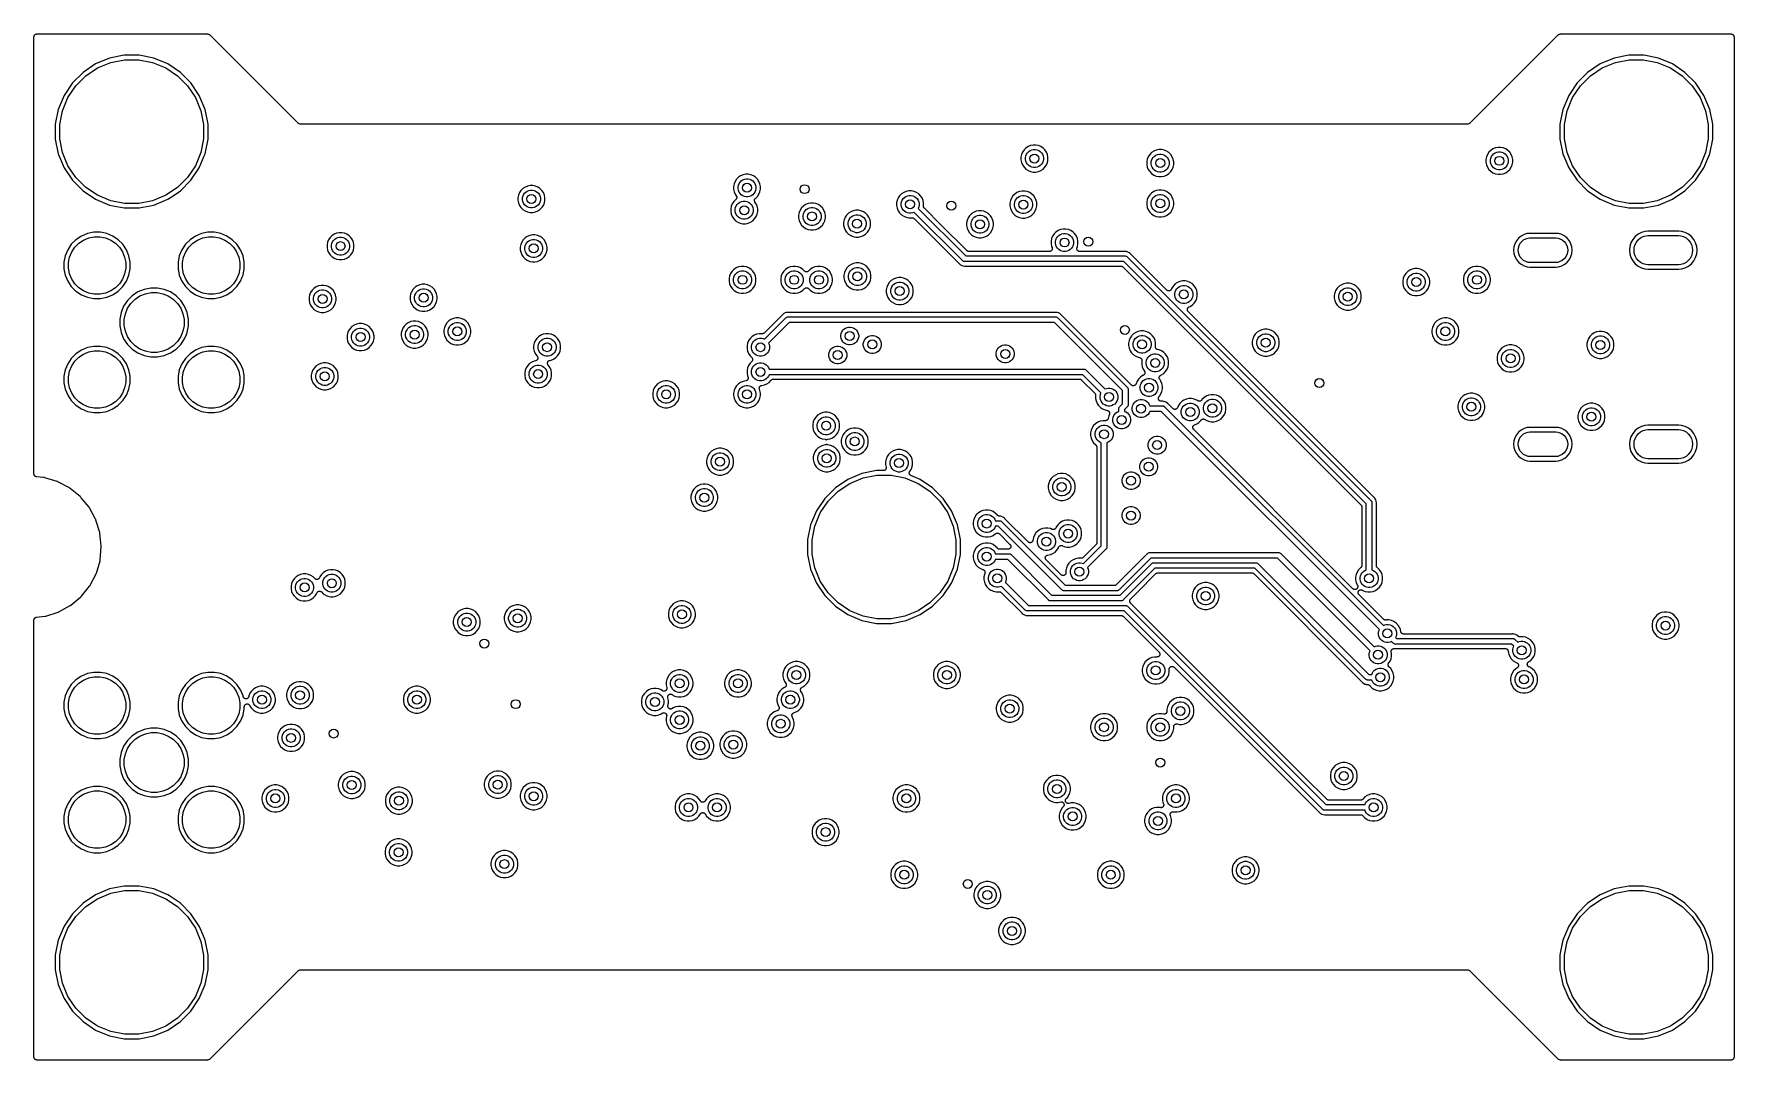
# Model space of a CAD drawing. Extents: x 113.2 to 188.8, y -123.8 to -78.2.
import ezdxf

# ---------------------------------------------------------------- set-up
doc = ezdxf.new("R2010")
doc.units = 0
doc.layers.add('BLACK', color=7, linetype='CONTINUOUS')

msp = doc.modelspace()

# ---------------------------------------------------------------- linework, layer by layer
at = {"layer": 'BLACK', "linetype": 'CONTINUOUS'}
for p, q in [((113.151, -78.2759), (113.152, -78.264)), ((113.151, -78.2768), (113.151, -78.2759)), ((113.151, -78.2777), (113.151, -78.2768)), ((113.151, -78.2768), (113.151, -78.2768)), ((113.151, -78.2768), (113.151, -78.2768)), ((113.151, -97.7482), (113.151, -78.2777)), ((113.152, -78.264), (113.153, -78.2522)), ((113.153, -78.2513), (113.157, -78.2399)), ((113.153, -78.2517), (113.153, -78.2513)), ((113.153, -78.2522), (113.153, -78.2517)), ((113.157, -78.2399), (113.161, -78.2285)), ((113.161, -78.2277), (113.167, -78.2172)), ((113.161, -78.2281), (113.161, -78.2277)), ((113.161, -78.2285), (113.161, -78.2281)), ((113.167, -78.2172), (113.172, -78.2067)), ((113.172, -78.2067), (113.173, -78.2063)), ((113.173, -78.2059), (113.181, -78.1968)), ((113.173, -78.2063), (113.173, -78.2059)), ((113.181, -78.1968), (113.188, -78.1876)), ((113.188, -78.1876), (113.189, -78.1873)), ((113.189, -78.187), (113.198, -78.1795)), ((113.189, -78.1873), (113.189, -78.187)), ((113.198, -78.1795), (113.207, -78.1719)), ((113.207, -78.1719), (113.208, -78.1717)), ((113.208, -78.1714), (113.219, -78.1659)), ((113.208, -78.1717), (113.208, -78.1714)), ((113.219, -78.1659), (113.229, -78.1603)), ((113.229, -78.1603), (113.23, -78.1602)), ((113.23, -78.1599), (113.242, -78.1566)), ((113.23, -78.1602), (113.23, -78.1599)), ((113.242, -78.1566), (113.253, -78.1531)), ((113.253, -78.1531), (113.254, -78.1529)), ((113.253, -78.1531), (113.253, -78.1531)), ((113.254, -78.1529), (113.266, -78.1519)), ((113.266, -78.1519), (113.278, -78.1507)), ((113.278, -78.1507), (120.885, -78.1507)), ((120.885, -78.1507), (120.885, -78.1507)), ((120.885, -78.1507), (120.885, -78.1507)), ((120.885, -78.1507), (120.885, -78.1507)), ((120.885, -78.1507), (120.887, -78.1507)), ((120.887, -78.1507), (120.898, -78.152)), ((120.898, -78.152), (120.91, -78.1532)), ((120.91, -78.1532), (120.911, -78.1534)), ((120.911, -78.1534), (120.911, -78.1535)), ((120.911, -78.1535), (120.923, -78.157)), ((120.923, -78.157), (120.934, -78.1605)), ((120.934, -78.1605), (120.934, -78.1608)), ((120.934, -78.1608), (120.935, -78.161)), ((120.935, -78.161), (120.945, -78.1666)), ((120.945, -78.1666), (120.956, -78.1722)), ((120.956, -78.1722), (120.956, -78.1726)), ((120.956, -78.1726), (120.957, -78.1729)), ((120.957, -78.1729), (120.966, -78.1804)), ((120.966, -78.1804), (120.975, -78.1879)), ((120.975, -78.1879), (124.884, -82.0969)), ((177.15, -82.0628), (181.025, -78.1879)), ((181.025, -78.1879), (181.026, -78.1876)), ((181.026, -78.1867), (181.036, -78.1793)), ((181.026, -78.1876), (181.026, -78.1867)), ((181.026, -78.1876), (181.026, -78.1876)), ((181.026, -78.1876), (181.026, -78.1876)), ((181.036, -78.1793), (181.045, -78.1719)), ((181.045, -78.1716), (181.046, -78.1712)), ((181.045, -78.1719), (181.045, -78.1716)), ((181.046, -78.1712), (181.056, -78.1658)), ((181.056, -78.1658), (181.067, -78.1603)), ((181.067, -78.1601), (181.068, -78.1598)), ((181.067, -78.1603), (181.067, -78.1601)), ((181.068, -78.1598), (181.079, -78.1565)), ((181.079, -78.1565), (181.09, -78.1531)), ((181.09, -78.1531), (181.091, -78.1531)), ((181.091, -78.1531), (181.092, -78.1529)), ((181.092, -78.1529), (181.103, -78.1518)), ((181.103, -78.1518), (181.115, -78.1507)), ((181.115, -78.1507), (188.722, -78.1507)), ((188.722, -78.1507), (188.723, -78.1507)), ((188.723, -78.1507), (188.723, -78.1507)), ((188.723, -78.1507), (188.723, -78.1507)), ((188.723, -78.1507), (188.724, -78.1507)), ((188.724, -78.1507), (188.736, -78.152)), ((188.736, -78.152), (188.748, -78.1533)), ((188.748, -78.1533), (188.748, -78.1534)), ((188.748, -78.1534), (188.749, -78.1535)), ((188.749, -78.1535), (188.76, -78.1571)), ((188.76, -78.1571), (188.772, -78.1606)), ((188.772, -78.1606), (188.772, -78.1608)), ((188.772, -78.1608), (188.772, -78.161)), ((188.772, -78.161), (188.783, -78.1667)), ((188.783, -78.1667), (188.793, -78.1724)), ((188.793, -78.1724), (188.794, -78.1727)), ((188.794, -78.1727), (188.794, -78.1729)), ((188.794, -78.1729), (188.803, -78.1806)), ((188.803, -78.1806), (188.812, -78.1882)), ((188.812, -78.1882), (188.813, -78.1886)), ((188.813, -78.1886), (188.813, -78.1888)), ((188.813, -78.1888), (188.821, -78.1982)), ((188.821, -78.1982), (188.828, -78.2074)), ((188.828, -78.2074), (188.828, -78.2078)), ((188.828, -78.2078), (188.829, -78.2082)), ((188.829, -78.2082), (188.834, -78.2188)), ((188.834, -78.2188), (188.84, -78.2293)), ((188.84, -78.2293), (188.84, -78.2297)), ((188.84, -78.2297), (188.84, -78.2301)), ((188.84, -78.2301), (188.843, -78.2416)), ((188.843, -78.2416), (188.847, -78.253)), ((188.847, -78.253), (188.847, -78.2535)), ((188.847, -78.2535), (188.847, -78.2539)), ((188.847, -78.2539), (188.848, -78.2658)), ((188.848, -78.2658), (188.849, -78.2777)), ((188.849, -78.2777), (188.849, -123.722)), ((116.508, -79.2307), (115.889, -79.487)), ((115.984, -79.6642), (116.567, -79.423)), ((117.165, -79.1), (116.508, -79.2307)), ((116.567, -79.423), (117.185, -79.3)), ((117.835, -79.1), (117.165, -79.1)), ((117.185, -79.3), (117.815, -79.3)), ((117.815, -79.3), (118.433, -79.423)), ((118.492, -79.2307), (117.835, -79.1)), ((118.433, -79.423), (119.016, -79.6642)), ((119.111, -79.487), (118.492, -79.2307)), ((183.508, -79.2307), (182.889, -79.487)), ((182.984, -79.6642), (183.567, -79.423)), ((184.165, -79.1), (183.508, -79.2307)), ((183.567, -79.423), (184.185, -79.3)), ((184.835, -79.1), (184.165, -79.1)), ((184.185, -79.3), (184.815, -79.3)), ((184.815, -79.3), (185.433, -79.423)), ((185.492, -79.2307), (184.835, -79.1)), ((185.433, -79.423), (186.016, -79.6642)), ((186.111, -79.487), (185.492, -79.2307)), ((115.333, -79.859), (114.859, -80.3326)), ((115.014, -80.4601), (115.46, -80.0144)), ((115.889, -79.487), (115.333, -79.859)), ((115.46, -80.0144), (115.984, -79.6642)), ((119.016, -79.6642), (119.54, -80.0144)), ((119.667, -79.859), (119.111, -79.487)), ((119.54, -80.0144), (119.986, -80.4601)), ((120.141, -80.3326), (119.667, -79.859)), ((182.333, -79.859), (181.859, -80.3326)), ((182.014, -80.4601), (182.46, -80.0144)), ((182.889, -79.487), (182.333, -79.859)), ((182.46, -80.0144), (182.984, -79.6642)), ((186.016, -79.6642), (186.54, -80.0144)), ((186.667, -79.859), (186.111, -79.487)), ((186.54, -80.0144), (186.986, -80.4601)), ((187.141, -80.3326), (186.667, -79.859)), ((114.487, -80.8895), (114.231, -81.5083)), ((114.423, -81.5666), (114.664, -80.9842)), ((114.859, -80.3326), (114.487, -80.8895)), ((114.664, -80.9842), (115.014, -80.4601)), ((119.986, -80.4601), (120.336, -80.9842)), ((120.513, -80.8895), (120.141, -80.3326)), ((120.336, -80.9842), (120.577, -81.5666)), ((120.769, -81.5083), (120.513, -80.8895)), ((181.487, -80.8895), (181.231, -81.5083)), ((181.423, -81.5666), (181.664, -80.9842)), ((181.859, -80.3326), (181.487, -80.8895)), ((181.664, -80.9842), (182.014, -80.4601)), ((186.986, -80.4601), (187.336, -80.9842)), ((187.513, -80.8895), (187.141, -80.3326)), ((187.336, -80.9842), (187.577, -81.5666)), ((187.769, -81.5083), (187.513, -80.8895)), ((114.231, -81.5083), (114.1, -82.1651)), ((114.3, -82.1848), (114.423, -81.5666)), ((120.577, -81.5666), (120.7, -82.1848)), ((120.9, -82.1651), (120.769, -81.5083)), ((181.231, -81.5083), (181.1, -82.1651)), ((181.3, -82.1848), (181.423, -81.5666)), ((187.577, -81.5666), (187.7, -82.1848)), ((187.9, -82.1651), (187.769, -81.5083)), ((114.1, -82.1651), (114.1, -82.8349)), ((114.3, -82.8152), (114.3, -82.1848)), ((120.7, -82.1848), (120.7, -82.8152)), ((120.9, -82.8349), (120.9, -82.1651)), ((124.884, -82.0969), (124.885, -82.0982)), ((124.885, -82.0982), (124.888, -82.1024)), ((124.888, -82.1024), (124.892, -82.1062)), ((124.892, -82.1062), (124.893, -82.1071)), ((124.893, -82.1071), (124.916, -82.1259)), ((124.916, -82.1259), (124.942, -82.1399)), ((124.942, -82.1399), (124.97, -82.1485)), ((124.97, -82.1485), (124.999, -82.1513)), ((124.999, -82.1513), (124.999, -82.1513)), ((124.999, -82.1513), (125, -82.1514)), ((125, -82.1514), (125.001, -82.1513)), ((125.001, -82.1513), (125.003, -82.1512)), ((125.003, -82.1512), (125.008, -82.1512)), ((125.008, -82.1512), (125.014, -82.1507)), ((125.014, -82.1507), (176.986, -82.1507)), ((176.986, -82.1507), (176.988, -82.1507)), ((176.988, -82.1507), (176.993, -82.1513)), ((176.993, -82.1513), (176.999, -82.1513)), ((176.999, -82.1513), (177, -82.1514)), ((177, -82.1514), (177.001, -82.1513)), ((177.001, -82.1513), (177.03, -82.1485)), ((177.001, -82.1513), (177.001, -82.1513)), ((177.03, -82.1485), (177.058, -82.1399)), ((177.058, -82.1399), (177.084, -82.1259)), ((177.084, -82.1259), (177.107, -82.1071)), ((177.107, -82.1071), (177.108, -82.1061)), ((177.108, -82.1061), (177.109, -82.1048)), ((177.109, -82.1048), (177.113, -82.101)), ((177.113, -82.101), (177.116, -82.0969)), ((177.116, -82.0969), (177.15, -82.0628)), ((181.1, -82.1651), (181.1, -82.8349)), ((181.3, -82.8152), (181.3, -82.1848)), ((187.7, -82.1848), (187.7, -82.8152)), ((187.9, -82.8349), (187.9, -82.1651)), ((114.1, -82.8349), (114.231, -83.4917)), ((114.423, -83.4334), (114.3, -82.8152)), ((120.7, -82.8152), (120.577, -83.4334)), ((120.769, -83.4917), (120.9, -82.8349)), ((157.318, -83.2339), (157.234, -83.3175)), ((157.416, -83.1683), (157.318, -83.2339)), ((157.525, -83.1231), (157.416, -83.1683)), ((157.641, -83.1), (157.525, -83.1231)), ((157.759, -83.1), (157.641, -83.1)), ((157.875, -83.1231), (157.759, -83.1)), ((157.984, -83.1683), (157.875, -83.1231)), ((158.082, -83.2339), (157.984, -83.1683)), ((158.166, -83.3175), (158.082, -83.2339)), ((178.225, -83.2231), (178.116, -83.2683)), ((178.341, -83.2), (178.225, -83.2231)), ((178.459, -83.2), (178.341, -83.2)), ((178.575, -83.2231), (178.459, -83.2)), ((178.684, -83.2683), (178.575, -83.2231)), ((181.1, -82.8349), (181.231, -83.4917)), ((181.423, -83.4334), (181.3, -82.8152)), ((187.7, -82.8152), (187.577, -83.4334)), ((187.769, -83.4917), (187.9, -82.8349)), ((114.231, -83.4917), (114.487, -84.1105)), ((114.664, -84.0158), (114.423, -83.4334)), ((115.014, -84.5399), (114.664, -84.0158)), ((120.336, -84.0158), (119.986, -84.5399)), ((120.577, -83.4334), (120.336, -84.0158)), ((120.513, -84.1105), (120.733, -83.5798)), ((120.733, -83.5797), (120.769, -83.4917)), ((120.733, -83.5798), (120.733, -83.5797)), ((157.123, -83.525), (157.1, -83.6409)), ((157.1, -83.6409), (157.1, -83.7591)), ((157.1, -83.7591), (157.123, -83.875)), ((157.168, -83.4158), (157.123, -83.525)), ((157.123, -83.875), (157.168, -83.9842)), ((157.234, -83.3175), (157.168, -83.4158)), ((157.168, -83.9842), (157.234, -84.0825)), ((157.3, -83.6606), (157.315, -83.5833)), ((157.3, -83.7394), (157.3, -83.6606)), ((157.315, -83.8167), (157.3, -83.7394)), ((157.315, -83.5833), (157.346, -83.5105)), ((157.346, -83.8895), (157.315, -83.8167)), ((157.346, -83.5105), (157.389, -83.445)), ((157.389, -83.955), (157.346, -83.8895)), ((157.389, -83.445), (157.445, -83.3893)), ((157.445, -84.0107), (157.389, -83.955)), ((157.445, -83.3893), (157.511, -83.3455)), ((157.511, -84.0545), (157.445, -84.0107)), ((157.511, -83.3455), (157.583, -83.3154)), ((157.583, -83.3154), (157.661, -83.3)), ((157.661, -83.3), (157.739, -83.3)), ((157.739, -83.3), (157.817, -83.3154)), ((157.817, -83.3154), (157.889, -83.3455)), ((157.889, -83.3455), (157.955, -83.3893)), ((157.955, -84.0107), (157.889, -84.0545)), ((157.955, -83.3893), (158.011, -83.445)), ((158.011, -83.955), (157.955, -84.0107)), ((158.011, -83.445), (158.054, -83.5105)), ((158.054, -83.8895), (158.011, -83.955)), ((158.054, -83.5105), (158.085, -83.5833)), ((158.085, -83.8167), (158.054, -83.8895)), ((158.085, -83.5833), (158.1, -83.6606)), ((158.1, -83.7394), (158.085, -83.8167)), ((158.1, -83.6606), (158.1, -83.7394)), ((158.232, -83.4158), (158.166, -83.3175)), ((158.166, -84.0825), (158.232, -83.9842)), ((158.277, -83.525), (158.232, -83.4158)), ((158.232, -83.9842), (158.277, -83.875)), ((158.3, -83.6409), (158.277, -83.525)), ((158.277, -83.875), (158.291, -83.8036)), ((158.291, -83.8036), (158.3, -83.7591)), ((158.3, -83.7591), (158.3, -83.6409)), ((162.723, -83.725), (162.7, -83.8409)), ((162.7, -83.8409), (162.7, -83.9591)), ((162.7, -83.9591), (162.723, -84.075)), ((162.768, -83.6158), (162.723, -83.725)), ((162.834, -83.5175), (162.768, -83.6158)), ((162.918, -83.4339), (162.834, -83.5175)), ((162.9, -83.8606), (162.915, -83.7833)), ((162.9, -83.9394), (162.9, -83.8606)), ((162.915, -84.0167), (162.9, -83.9394)), ((162.915, -83.7833), (162.946, -83.7105)), ((162.946, -84.0895), (162.915, -84.0167)), ((163.016, -83.3683), (162.918, -83.4339)), ((162.946, -83.7105), (162.989, -83.645)), ((162.989, -83.645), (163.045, -83.5893)), ((163.125, -83.3231), (163.016, -83.3683)), ((163.045, -83.5893), (163.111, -83.5455)), ((163.111, -83.5455), (163.183, -83.5154)), ((163.241, -83.3), (163.125, -83.3231)), ((163.183, -83.5154), (163.261, -83.5)), ((163.359, -83.3), (163.241, -83.3)), ((163.261, -83.5), (163.339, -83.5)), ((163.339, -83.5), (163.417, -83.5154)), ((163.475, -83.3231), (163.359, -83.3)), ((163.417, -83.5154), (163.489, -83.5455)), ((163.584, -83.3683), (163.475, -83.3231)), ((163.489, -83.5455), (163.555, -83.5893)), ((163.555, -83.5893), (163.611, -83.645)), ((163.682, -83.4339), (163.584, -83.3683)), ((163.611, -83.645), (163.654, -83.7105)), ((163.654, -83.7105), (163.685, -83.7833)), ((163.685, -84.0167), (163.654, -84.0895)), ((163.766, -83.5175), (163.682, -83.4339)), ((163.685, -83.7833), (163.7, -83.8606)), ((163.7, -83.9394), (163.685, -84.0167)), ((163.7, -83.8606), (163.7, -83.9394)), ((163.832, -83.6158), (163.766, -83.5175)), ((163.877, -83.725), (163.832, -83.6158)), ((163.883, -83.7531), (163.877, -83.725)), ((163.877, -84.075), (163.9, -83.9591)), ((163.883, -83.7532), (163.883, -83.7531)), ((163.9, -83.8409), (163.883, -83.7532)), ((163.9, -83.9591), (163.9, -83.8409)), ((177.823, -83.625), (177.8, -83.7409)), ((177.8, -83.7409), (177.8, -83.8591)), ((177.8, -83.8591), (177.823, -83.975)), ((177.868, -83.5158), (177.823, -83.625)), ((177.823, -83.975), (177.868, -84.0842)), ((177.934, -83.4175), (177.868, -83.5158)), ((178.018, -83.334), (177.934, -83.4175)), ((178, -83.7606), (178.015, -83.6833)), ((178, -83.8394), (178, -83.7606)), ((178.015, -83.9167), (178, -83.8394)), ((178.015, -83.6833), (178.046, -83.6105)), ((178.046, -83.9895), (178.015, -83.9167)), ((178.116, -83.2683), (178.018, -83.334)), ((178.046, -83.6105), (178.089, -83.545)), ((178.089, -84.055), (178.046, -83.9895)), ((178.089, -83.545), (178.145, -83.4893)), ((178.145, -83.4893), (178.211, -83.4455)), ((178.211, -83.4455), (178.283, -83.4154)), ((178.283, -83.4154), (178.361, -83.4)), ((178.361, -83.4), (178.439, -83.4)), ((178.439, -83.4), (178.517, -83.4154)), ((178.517, -83.4154), (178.589, -83.4455)), ((178.589, -83.4455), (178.655, -83.4893)), ((178.655, -83.4893), (178.711, -83.545)), ((178.782, -83.334), (178.684, -83.2683)), ((178.711, -83.545), (178.754, -83.6105)), ((178.754, -83.9895), (178.711, -84.055)), ((178.754, -83.6105), (178.785, -83.6833)), ((178.785, -83.9167), (178.754, -83.9895)), ((178.866, -83.4175), (178.782, -83.334)), ((178.785, -83.6833), (178.8, -83.7606)), ((178.8, -83.8394), (178.785, -83.9167)), ((178.8, -83.7606), (178.8, -83.8394)), ((178.932, -83.5158), (178.866, -83.4175)), ((178.977, -83.625), (178.932, -83.5158)), ((178.932, -84.0842), (178.977, -83.975)), ((179, -83.7409), (178.977, -83.625)), ((178.977, -83.975), (179, -83.8591)), ((179, -83.8591), (179, -83.7409)), ((181.231, -83.4917), (181.487, -84.1105)), ((181.664, -84.0158), (181.423, -83.4334)), ((182.014, -84.5399), (181.664, -84.0158)), ((187.336, -84.0158), (186.986, -84.5399)), ((187.577, -83.4334), (187.336, -84.0158)), ((187.513, -84.1105), (187.769, -83.4917)), ((114.487, -84.1105), (114.859, -84.6674)), ((114.859, -84.6674), (115.333, -85.141)), ((115.46, -84.9856), (115.014, -84.5399)), ((119.986, -84.5399), (119.54, -84.9856)), ((119.667, -85.141), (120.141, -84.6674)), ((120.141, -84.6674), (120.513, -84.1105)), ((144.368, -84.7158), (144.323, -84.825)), ((144.434, -84.6175), (144.368, -84.7158)), ((144.518, -84.5339), (144.434, -84.6175)), ((144.616, -84.4683), (144.518, -84.5339)), ((144.546, -84.8105), (144.589, -84.745)), ((144.589, -84.745), (144.645, -84.6893)), ((144.725, -84.4231), (144.616, -84.4683)), ((144.645, -84.6893), (144.711, -84.6455)), ((144.711, -84.6455), (144.783, -84.6154)), ((144.841, -84.4), (144.725, -84.4231)), ((144.783, -84.6154), (144.861, -84.6)), ((144.959, -84.4), (144.841, -84.4)), ((144.861, -84.6), (144.939, -84.6)), ((144.939, -84.6), (145.017, -84.6154)), ((145.075, -84.4231), (144.959, -84.4)), ((145.017, -84.6154), (145.089, -84.6455)), ((145.184, -84.4683), (145.075, -84.4231)), ((145.089, -84.6455), (145.155, -84.6893)), ((145.155, -84.6893), (145.211, -84.745)), ((145.282, -84.5339), (145.184, -84.4683)), ((145.211, -84.745), (145.254, -84.8105)), ((145.366, -84.6175), (145.282, -84.5339)), ((145.432, -84.7158), (145.366, -84.6175)), ((145.477, -84.825), (145.432, -84.7158)), ((157.234, -84.0825), (157.318, -84.166)), ((157.318, -84.166), (157.416, -84.2317)), ((157.416, -84.2317), (157.525, -84.2769)), ((157.583, -84.0846), (157.511, -84.0545)), ((157.525, -84.2769), (157.641, -84.3)), ((157.661, -84.1), (157.583, -84.0846)), ((157.641, -84.3), (157.759, -84.3)), ((157.739, -84.1), (157.661, -84.1)), ((157.817, -84.0846), (157.739, -84.1)), ((157.759, -84.3), (157.875, -84.2769)), ((157.889, -84.0545), (157.817, -84.0846)), ((157.875, -84.2769), (157.984, -84.2317)), ((157.984, -84.2317), (158.082, -84.166)), ((158.082, -84.166), (158.166, -84.0825)), ((162.723, -84.075), (162.768, -84.1842)), ((162.768, -84.1842), (162.834, -84.2825)), ((162.834, -84.2825), (162.918, -84.3661)), ((162.918, -84.3661), (163.016, -84.4317)), ((162.989, -84.155), (162.946, -84.0895)), ((163.045, -84.2107), (162.989, -84.155)), ((163.016, -84.4317), (163.125, -84.4769)), ((163.111, -84.2545), (163.045, -84.2107)), ((163.183, -84.2846), (163.111, -84.2545)), ((163.125, -84.4769), (163.241, -84.5)), ((163.261, -84.3), (163.183, -84.2846)), ((163.241, -84.5), (163.359, -84.5)), ((163.339, -84.3), (163.261, -84.3)), ((163.417, -84.2846), (163.339, -84.3)), ((163.359, -84.5), (163.475, -84.4769)), ((163.489, -84.2545), (163.417, -84.2846)), ((163.475, -84.4769), (163.584, -84.4317)), ((163.555, -84.2107), (163.489, -84.2545)), ((163.611, -84.155), (163.555, -84.2107)), ((163.584, -84.4317), (163.682, -84.3661)), ((163.654, -84.0895), (163.611, -84.155)), ((163.682, -84.3661), (163.766, -84.2825)), ((163.766, -84.2825), (163.832, -84.1842)), ((163.832, -84.1842), (163.877, -84.075)), ((177.868, -84.0842), (177.934, -84.1825)), ((177.934, -84.1825), (178.018, -84.266)), ((178.018, -84.266), (178.116, -84.3317)), ((178.145, -84.1107), (178.089, -84.055)), ((178.116, -84.3317), (178.225, -84.3769)), ((178.211, -84.1545), (178.145, -84.1107)), ((178.283, -84.1846), (178.211, -84.1545)), ((178.225, -84.3769), (178.341, -84.4)), ((178.361, -84.2), (178.283, -84.1846)), ((178.341, -84.4), (178.459, -84.4)), ((178.439, -84.2), (178.361, -84.2)), ((178.517, -84.1846), (178.439, -84.2)), ((178.459, -84.4), (178.575, -84.3769)), ((178.589, -84.1545), (178.517, -84.1846)), ((178.575, -84.3769), (178.684, -84.3317)), ((178.655, -84.1107), (178.589, -84.1545)), ((178.711, -84.055), (178.655, -84.1107)), ((178.684, -84.3317), (178.782, -84.266)), ((178.782, -84.266), (178.866, -84.1825)), ((178.866, -84.1825), (178.932, -84.0842)), ((181.487, -84.1105), (181.859, -84.6674)), ((181.859, -84.6674), (182.333, -85.141)), ((182.46, -84.9856), (182.014, -84.5399)), ((186.986, -84.5399), (186.54, -84.9856)), ((186.667, -85.141), (187.141, -84.6674)), ((187.141, -84.6674), (187.513, -84.1105)), ((115.333, -85.141), (115.889, -85.513)), ((115.984, -85.3358), (115.46, -84.9856)), ((115.889, -85.513), (116.508, -85.7693)), ((116.567, -85.577), (115.984, -85.3358)), ((119.016, -85.3358), (118.433, -85.577)), ((118.492, -85.7693), (119.111, -85.513)), ((119.54, -84.9856), (119.016, -85.3358)), ((119.111, -85.513), (119.395, -85.3228)), ((119.395, -85.3228), (119.667, -85.141)), ((134.723, -85.325), (134.7, -85.4409)), ((134.7, -85.4409), (134.7, -85.5591)), ((134.768, -85.2158), (134.723, -85.325)), ((134.834, -85.1175), (134.768, -85.2158)), ((134.918, -85.0339), (134.834, -85.1175)), ((134.9, -85.4606), (134.915, -85.3833)), ((134.9, -85.5394), (134.9, -85.4606)), ((134.915, -85.3833), (134.946, -85.3105)), ((135.016, -84.9683), (134.918, -85.0339)), ((134.946, -85.3105), (134.989, -85.245)), ((134.989, -85.245), (135.045, -85.1893)), ((135.125, -84.9231), (135.016, -84.9683)), ((135.045, -85.1893), (135.111, -85.1455)), ((135.111, -85.1455), (135.183, -85.1154)), ((135.241, -84.9), (135.125, -84.9231)), ((135.183, -85.1154), (135.261, -85.1)), ((135.359, -84.9), (135.241, -84.9)), ((135.261, -85.1), (135.339, -85.1)), ((135.339, -85.1), (135.417, -85.1154)), ((135.475, -84.9231), (135.359, -84.9)), ((135.417, -85.1154), (135.489, -85.1455)), ((135.584, -84.9683), (135.475, -84.9231)), ((135.489, -85.1455), (135.555, -85.1893)), ((135.555, -85.1893), (135.611, -85.245)), ((135.682, -85.0339), (135.584, -84.9683)), ((135.611, -85.245), (135.654, -85.3105)), ((135.654, -85.3105), (135.685, -85.3833)), ((135.766, -85.1175), (135.682, -85.0339)), ((135.685, -85.3833), (135.7, -85.4606)), ((135.7, -85.4606), (135.7, -85.5394)), ((135.832, -85.2158), (135.766, -85.1175)), ((135.877, -85.325), (135.832, -85.2158)), ((135.9, -85.4409), (135.877, -85.325)), ((135.9, -85.5591), (135.9, -85.4409)), ((144.323, -84.825), (144.3, -84.9409)), ((144.3, -84.9409), (144.3, -85.0591)), ((144.3, -85.0591), (144.323, -85.175)), ((144.398, -85.5283), (144.309, -85.6175)), ((144.323, -85.175), (144.368, -85.2842)), ((144.368, -85.2842), (144.421, -85.3625)), ((144.404, -85.5235), (144.398, -85.5283)), ((144.405, -85.5229), (144.404, -85.5232)), ((144.404, -85.5232), (144.404, -85.5235)), ((144.412, -85.5137), (144.405, -85.5229)), ((144.42, -85.5045), (144.412, -85.5137)), ((144.426, -85.4933), (144.42, -85.5038)), ((144.42, -85.5038), (144.42, -85.5041)), ((144.42, -85.5041), (144.42, -85.5045)), ((144.421, -85.3625), (144.421, -85.3632)), ((144.421, -85.3632), (144.421, -85.3632)), ((144.421, -85.3632), (144.421, -85.3632)), ((144.421, -85.3632), (144.422, -85.3639)), ((144.422, -85.3639), (144.427, -85.3746)), ((144.432, -85.4827), (144.426, -85.4933)), ((144.427, -85.3746), (144.433, -85.3851)), ((144.436, -85.4705), (144.432, -85.4819)), ((144.432, -85.4819), (144.432, -85.4823)), ((144.432, -85.4823), (144.432, -85.4827)), ((144.433, -85.3851), (144.433, -85.3856)), ((144.433, -85.3856), (144.433, -85.386)), ((144.433, -85.386), (144.436, -85.3974)), ((144.436, -85.3974), (144.44, -85.4089)), ((144.439, -85.4591), (144.436, -85.4705)), ((144.441, -85.4464), (144.439, -85.4582)), ((144.439, -85.4582), (144.439, -85.4587)), ((144.439, -85.4587), (144.439, -85.4591)), ((144.44, -85.4089), (144.44, -85.4093)), ((144.44, -85.4093), (144.44, -85.4098)), ((144.44, -85.4098), (144.441, -85.4217)), ((144.441, -85.4217), (144.442, -85.4336)), ((144.442, -85.4345), (144.441, -85.4464)), ((144.442, -85.4336), (144.442, -85.434)), ((144.442, -85.434), (144.442, -85.4345)), ((144.5, -84.9606), (144.515, -84.8833)), ((144.5, -85.0394), (144.5, -84.9606)), ((144.515, -85.1167), (144.5, -85.0394)), ((144.515, -84.8833), (144.546, -84.8105)), ((144.546, -85.1895), (144.515, -85.1167)), ((144.589, -85.255), (144.546, -85.1895)), ((144.645, -85.3107), (144.589, -85.255)), ((144.711, -85.3545), (144.645, -85.3107)), ((144.783, -85.3846), (144.711, -85.3545)), ((144.861, -85.4), (144.783, -85.3846)), ((144.939, -85.4), (144.861, -85.4)), ((145.017, -85.3846), (144.939, -85.4)), ((145.089, -85.3545), (145.017, -85.3846)), ((145.155, -85.3107), (145.089, -85.3545)), ((145.211, -85.255), (145.155, -85.3107)), ((145.254, -85.1895), (145.211, -85.255)), ((145.236, -85.5409), (145.239, -85.5295)), ((145.239, -85.5295), (145.243, -85.5181)), ((145.243, -85.5173), (145.249, -85.5068)), ((145.243, -85.5177), (145.243, -85.5173)), ((145.243, -85.5181), (145.243, -85.5177)), ((145.249, -85.5068), (145.255, -85.4962)), ((145.254, -84.8105), (145.285, -84.8833)), ((145.285, -85.1167), (145.254, -85.1895)), ((145.255, -85.4955), (145.263, -85.4864)), ((145.255, -85.4959), (145.255, -85.4955)), ((145.255, -85.4962), (145.255, -85.4959)), ((145.263, -85.4864), (145.27, -85.4771)), ((145.27, -85.4771), (145.271, -85.4768)), ((145.271, -85.4765), (145.277, -85.4717)), ((145.271, -85.4768), (145.271, -85.4765)), ((145.277, -85.4717), (145.366, -85.3825)), ((145.285, -84.8833), (145.3, -84.9606)), ((145.3, -85.0394), (145.285, -85.1167)), ((145.3, -84.9606), (145.3, -85.0394)), ((145.366, -85.3825), (145.432, -85.2842)), ((145.432, -85.2842), (145.477, -85.175)), ((145.5, -84.9409), (145.477, -84.825)), ((145.477, -85.175), (145.5, -85.0591)), ((145.5, -85.0591), (145.5, -84.9409)), ((151.631, -85.4531), (151.586, -85.5623)), ((151.697, -85.3549), (151.631, -85.4531)), ((151.78, -85.2713), (151.697, -85.3549)), ((151.878, -85.2056), (151.78, -85.2713)), ((151.808, -85.5479), (151.852, -85.4824)), ((151.852, -85.4824), (151.908, -85.4266)), ((151.988, -85.1604), (151.878, -85.2056)), ((151.908, -85.4266), (151.973, -85.3829)), ((151.973, -85.3829), (152.046, -85.3527)), ((152.104, -85.1373), (151.988, -85.1604)), ((152.046, -85.3527), (152.123, -85.3373)), ((152.222, -85.1373), (152.104, -85.1373)), ((152.123, -85.3373), (152.202, -85.3373)), ((152.202, -85.3373), (152.279, -85.3527)), ((152.338, -85.1604), (152.222, -85.1373)), ((152.279, -85.3527), (152.352, -85.3829)), ((152.447, -85.2056), (152.338, -85.1604)), ((152.352, -85.3829), (152.418, -85.4266)), ((152.418, -85.4266), (152.473, -85.4824)), ((152.545, -85.2713), (152.447, -85.2056)), ((152.473, -85.4824), (152.517, -85.5479)), ((152.629, -85.3549), (152.545, -85.2713)), ((152.694, -85.4531), (152.629, -85.3549)), ((152.74, -85.5623), (152.694, -85.4531)), ((156.674, -85.4643), (156.629, -85.5735)), ((156.74, -85.3661), (156.674, -85.4643)), ((156.824, -85.2825), (156.74, -85.3661)), ((156.922, -85.2168), (156.824, -85.2825)), ((156.852, -85.5591), (156.895, -85.4936)), ((156.895, -85.4936), (156.951, -85.4378)), ((157.031, -85.1716), (156.922, -85.2168)), ((156.951, -85.4378), (157.017, -85.3941)), ((157.017, -85.3941), (157.089, -85.3639)), ((157.147, -85.1485), (157.031, -85.1716)), ((157.089, -85.3639), (157.167, -85.3485)), ((157.265, -85.1485), (157.147, -85.1485)), ((157.167, -85.3485), (157.245, -85.3485)), ((157.245, -85.3485), (157.323, -85.3639)), ((157.381, -85.1716), (157.265, -85.1485)), ((157.323, -85.3639), (157.396, -85.3941)), ((157.49, -85.2168), (157.381, -85.1716)), ((157.396, -85.3941), (157.461, -85.4378)), ((157.461, -85.4378), (157.517, -85.4936)), ((157.589, -85.2825), (157.49, -85.2168)), ((157.517, -85.4936), (157.561, -85.5591)), ((157.672, -85.3661), (157.589, -85.2825)), ((157.738, -85.4643), (157.672, -85.3661)), ((157.783, -85.5735), (157.738, -85.4643)), ((162.723, -85.525), (162.7, -85.6409)), ((162.768, -85.4158), (162.723, -85.525)), ((162.834, -85.3175), (162.768, -85.4158)), ((162.918, -85.2339), (162.834, -85.3175)), ((162.915, -85.5833), (162.946, -85.5105)), ((163.016, -85.1683), (162.918, -85.2339)), ((162.946, -85.5105), (162.989, -85.445)), ((162.989, -85.445), (163.045, -85.3893)), ((163.125, -85.1231), (163.016, -85.1683)), ((163.045, -85.3893), (163.111, -85.3455)), ((163.111, -85.3455), (163.183, -85.3154)), ((163.241, -85.1), (163.125, -85.1231)), ((163.183, -85.3154), (163.261, -85.3)), ((163.359, -85.1), (163.241, -85.1)), ((163.261, -85.3), (163.339, -85.3)), ((163.339, -85.3), (163.417, -85.3154)), ((163.475, -85.1231), (163.359, -85.1)), ((163.417, -85.3154), (163.489, -85.3455)), ((163.584, -85.1683), (163.475, -85.1231)), ((163.489, -85.3455), (163.555, -85.3893)), ((163.555, -85.3893), (163.611, -85.445)), ((163.682, -85.2339), (163.584, -85.1683)), ((163.611, -85.445), (163.654, -85.5105)), ((163.654, -85.5105), (163.685, -85.5833)), ((163.766, -85.3175), (163.682, -85.2339)), ((163.832, -85.4158), (163.766, -85.3175)), ((163.877, -85.525), (163.832, -85.4158)), ((163.9, -85.6409), (163.877, -85.525)), ((182.333, -85.141), (182.889, -85.513)), ((182.984, -85.3358), (182.46, -84.9856)), ((182.889, -85.513), (183.508, -85.7693)), ((183.567, -85.577), (182.984, -85.3358)), ((186.016, -85.3358), (185.433, -85.577)), ((185.492, -85.7693), (186.111, -85.513)), ((186.54, -84.9856), (186.016, -85.3358)), ((186.111, -85.513), (186.667, -85.141)), ((116.508, -85.7693), (117.165, -85.9)), ((117.185, -85.7), (116.567, -85.577)), ((117.165, -85.9), (117.835, -85.9)), ((117.815, -85.7), (117.185, -85.7)), ((118.433, -85.577), (117.815, -85.7)), ((117.835, -85.9), (118.492, -85.7693)), ((134.7, -85.5591), (134.723, -85.675)), ((134.723, -85.675), (134.768, -85.7842)), ((134.768, -85.7842), (134.834, -85.8825)), ((134.834, -85.8825), (134.918, -85.966)), ((134.915, -85.6167), (134.9, -85.5394)), ((134.946, -85.6895), (134.915, -85.6167)), ((134.918, -85.966), (135.016, -86.0317)), ((134.989, -85.755), (134.946, -85.6895)), ((135.045, -85.8107), (134.989, -85.755)), ((135.016, -86.0317), (135.125, -86.0769)), ((135.111, -85.8545), (135.045, -85.8107)), ((135.183, -85.8846), (135.111, -85.8545)), ((135.125, -86.0769), (135.241, -86.1)), ((135.261, -85.9), (135.183, -85.8846)), ((135.241, -86.1), (135.359, -86.1)), ((135.339, -85.9), (135.261, -85.9)), ((135.417, -85.8846), (135.339, -85.9)), ((135.359, -86.1), (135.475, -86.0769)), ((135.489, -85.8545), (135.417, -85.8846)), ((135.475, -86.0769), (135.584, -86.0317)), ((135.555, -85.8107), (135.489, -85.8545)), ((135.611, -85.755), (135.555, -85.8107)), ((135.584, -86.0317), (135.682, -85.966)), ((135.654, -85.6895), (135.611, -85.755)), ((135.685, -85.6167), (135.654, -85.6895)), ((135.682, -85.966), (135.766, -85.8825)), ((135.7, -85.5394), (135.685, -85.6167)), ((135.766, -85.8825), (135.783, -85.8578)), ((135.783, -85.8578), (135.832, -85.7842)), ((135.832, -85.7842), (135.877, -85.675)), ((135.877, -85.675), (135.9, -85.5591)), ((144.198, -85.825), (144.175, -85.9409)), ((144.175, -85.9409), (144.175, -86.0591)), ((144.175, -86.0591), (144.198, -86.175)), ((144.243, -85.7158), (144.198, -85.825)), ((144.198, -86.175), (144.243, -86.2842)), ((144.309, -85.6175), (144.243, -85.7158)), ((144.243, -86.2842), (144.309, -86.3825)), ((144.375, -85.9606), (144.39, -85.8833)), ((144.375, -86.0394), (144.375, -85.9606)), ((144.39, -86.1167), (144.375, -86.0394)), ((144.39, -85.8833), (144.421, -85.8105)), ((144.421, -86.1895), (144.39, -86.1167)), ((144.421, -85.8105), (144.464, -85.745)), ((144.464, -86.255), (144.421, -86.1895)), ((144.464, -85.745), (144.52, -85.6893)), ((144.52, -86.3107), (144.464, -86.255)), ((144.52, -85.6893), (144.586, -85.6455)), ((144.586, -85.6455), (144.658, -85.6154)), ((144.658, -85.6154), (144.736, -85.6)), ((144.736, -85.6), (144.814, -85.6)), ((144.814, -85.6), (144.892, -85.6154)), ((144.892, -85.6154), (144.964, -85.6455)), ((144.964, -85.6455), (145.03, -85.6893)), ((145.03, -85.6893), (145.086, -85.745)), ((145.086, -86.255), (145.03, -86.3107)), ((145.086, -85.745), (145.129, -85.8105)), ((145.129, -86.1895), (145.086, -86.255)), ((145.129, -85.8105), (145.16, -85.8833)), ((145.16, -86.1167), (145.129, -86.1895)), ((145.16, -85.8833), (145.175, -85.9606)), ((145.175, -86.0394), (145.16, -86.1167)), ((145.175, -85.9606), (145.175, -86.0394)), ((145.233, -85.5655), (145.234, -85.5537)), ((145.233, -85.566), (145.233, -85.5655)), ((145.233, -85.5664), (145.233, -85.566)), ((145.234, -85.5783), (145.233, -85.5664)), ((145.234, -85.5537), (145.236, -85.5418)), ((145.235, -85.5902), (145.234, -85.5783)), ((145.235, -85.5907), (145.235, -85.5902)), ((145.235, -85.5911), (145.235, -85.5907)), ((145.239, -85.6026), (145.235, -85.5911)), ((145.236, -85.5413), (145.236, -85.5409)), ((145.236, -85.5418), (145.236, -85.5413)), ((145.242, -85.614), (145.239, -85.6026)), ((145.241, -86.3825), (145.307, -86.2842)), ((145.242, -85.6144), (145.242, -85.614)), ((145.242, -85.6149), (145.242, -85.6144)), ((145.248, -85.6254), (145.242, -85.6149)), ((145.253, -85.6361), (145.248, -85.6254)), ((145.254, -85.6368), (145.253, -85.6361)), ((145.254, -85.6375), (145.254, -85.6368)), ((145.254, -85.6368), (145.254, -85.6368)), ((145.254, -85.6368), (145.254, -85.6368)), ((145.307, -85.7158), (145.254, -85.6375)), ((145.352, -85.825), (145.307, -85.7158)), ((145.307, -86.2842), (145.352, -86.175)), ((145.375, -85.9409), (145.352, -85.825)), ((145.352, -86.175), (145.375, -86.0591)), ((145.375, -86.0591), (145.375, -85.9409)), ((147.218, -86.1039), (147.195, -86.2199)), ((147.195, -86.2199), (147.195, -86.338)), ((147.264, -85.9947), (147.218, -86.1039)), ((147.329, -85.8965), (147.264, -85.9947)), ((147.413, -85.8129), (147.329, -85.8965)), ((147.395, -86.2396), (147.411, -86.1623)), ((147.395, -86.3183), (147.395, -86.2396)), ((147.411, -86.1623), (147.441, -86.0895)), ((147.511, -85.7472), (147.413, -85.8129)), ((147.441, -86.0895), (147.485, -86.024)), ((147.485, -86.024), (147.54, -85.9683)), ((147.62, -85.702), (147.511, -85.7472)), ((147.54, -85.9683), (147.606, -85.9245)), ((147.606, -85.9245), (147.679, -85.8943)), ((147.736, -85.679), (147.62, -85.702)), ((147.679, -85.8943), (147.756, -85.879)), ((147.854, -85.679), (147.736, -85.679)), ((147.756, -85.879), (147.835, -85.879)), ((147.835, -85.879), (147.912, -85.8943)), ((147.97, -85.702), (147.854, -85.679)), ((147.912, -85.8943), (147.985, -85.9245)), ((148.079, -85.7472), (147.97, -85.702)), ((147.985, -85.9245), (148.05, -85.9683)), ((148.05, -85.9683), (148.106, -86.024)), ((148.178, -85.8129), (148.079, -85.7472)), ((148.106, -86.024), (148.15, -86.0895)), ((148.15, -86.0895), (148.18, -86.1623)), ((148.261, -85.8965), (148.178, -85.8129)), ((148.18, -86.1623), (148.195, -86.2396)), ((148.195, -86.2396), (148.195, -86.3183)), ((148.327, -85.9947), (148.261, -85.8965)), ((148.372, -86.1039), (148.327, -85.9947)), ((148.395, -86.2199), (148.372, -86.1039)), ((148.395, -86.338), (148.395, -86.2199)), ((149.334, -86.2175), (149.268, -86.3158)), ((149.418, -86.1339), (149.334, -86.2175)), ((149.516, -86.0683), (149.418, -86.1339)), ((149.489, -86.345), (149.545, -86.2893)), ((149.625, -86.023), (149.516, -86.0683)), ((149.545, -86.2893), (149.611, -86.2455)), ((149.611, -86.2455), (149.683, -86.2154)), ((149.741, -86), (149.625, -86.023)), ((149.683, -86.2154), (149.761, -86.2)), ((149.859, -86), (149.741, -86)), ((149.761, -86.2), (149.839, -86.2)), ((149.839, -86.2), (149.917, -86.2154)), ((149.975, -86.023), (149.859, -86)), ((149.917, -86.2154), (149.989, -86.2455)), ((150.084, -86.0683), (149.975, -86.023)), ((149.989, -86.2455), (150.055, -86.2893)), ((150.055, -86.2893), (150.111, -86.345)), ((150.182, -86.1339), (150.084, -86.0683)), ((150.266, -86.2175), (150.182, -86.1339)), ((150.332, -86.3158), (150.266, -86.2175)), ((151.586, -85.5623), (151.563, -85.6782)), ((151.563, -85.6782), (151.563, -85.7964)), ((151.563, -85.7964), (151.586, -85.9124)), ((151.586, -85.9124), (151.631, -86.0215)), ((151.631, -86.0215), (151.697, -86.1198)), ((151.697, -86.1198), (151.78, -86.2034)), ((151.763, -85.6979), (151.778, -85.6207)), ((151.763, -85.7767), (151.763, -85.6979)), ((151.778, -85.854), (151.763, -85.7767)), ((151.778, -85.6207), (151.808, -85.5479)), ((151.808, -85.9268), (151.778, -85.854)), ((151.78, -86.2034), (151.878, -86.2691)), ((151.852, -85.9923), (151.808, -85.9268)), ((151.908, -86.048), (151.852, -85.9923)), ((151.878, -86.2691), (151.988, -86.3143)), ((151.973, -86.0918), (151.908, -86.048)), ((152.046, -86.122), (151.973, -86.0918)), ((152.123, -86.1373), (152.046, -86.122)), ((152.202, -86.1373), (152.123, -86.1373)), ((152.279, -86.122), (152.202, -86.1373)), ((152.344, -86.0953), (152.279, -86.122)), ((154.495, -88.2467), (152.344, -86.0953)), ((152.517, -85.5479), (152.547, -85.6207)), ((152.547, -85.854), (152.521, -85.9185)), ((152.521, -85.9185), (154.64, -88.0377)), ((152.547, -85.6207), (152.563, -85.6979)), ((152.563, -85.7767), (152.547, -85.854)), ((152.563, -85.6979), (152.563, -85.7767)), ((152.763, -85.6782), (152.74, -85.5623)), ((152.76, -85.8211), (152.761, -85.8094)), ((152.76, -85.8217), (152.76, -85.8211)), ((152.76, -85.8223), (152.76, -85.8217)), ((152.761, -85.834), (152.76, -85.8223)), ((152.761, -85.8094), (152.762, -85.7977)), ((152.762, -85.8458), (152.761, -85.834)), ((152.762, -85.7977), (152.763, -85.7964)), ((152.762, -85.8464), (152.762, -85.8458)), ((152.762, -85.847), (152.762, -85.8464)), ((152.766, -85.8582), (152.762, -85.847)), ((152.763, -85.7964), (152.763, -85.6782)), ((152.769, -85.8696), (152.766, -85.8582)), ((152.769, -85.8701), (152.769, -85.8696)), ((152.77, -85.8707), (152.769, -85.8701)), ((152.775, -85.8811), (152.77, -85.8707)), ((152.78, -85.8916), (152.775, -85.8811)), ((152.781, -85.8921), (152.78, -85.8916)), ((152.781, -85.8926), (152.781, -85.8921)), ((152.789, -85.9017), (152.781, -85.8926)), ((152.796, -85.911), (152.789, -85.9017)), ((152.797, -85.9118), (152.796, -85.911)), ((152.797, -85.9119), (152.797, -85.9118)), ((152.797, -85.9118), (152.797, -85.9118)), ((152.797, -85.9122), (152.797, -85.9119)), ((153.529, -86.6442), (152.797, -85.9122)), ((154.808, -86.2436), (154.742, -86.3418)), ((154.891, -86.16), (154.808, -86.2436)), ((154.99, -86.0943), (154.891, -86.16)), ((155.099, -86.0491), (154.99, -86.0943)), ((155.019, -86.3153), (155.084, -86.2716)), ((155.084, -86.2716), (155.157, -86.2414)), ((155.215, -86.026), (155.099, -86.0491)), ((155.157, -86.2414), (155.235, -86.226)), ((155.333, -86.026), (155.215, -86.026)), ((155.235, -86.226), (155.313, -86.226)), ((155.313, -86.226), (155.391, -86.2414)), ((155.449, -86.0491), (155.333, -86.026)), ((155.391, -86.2414), (155.463, -86.2716)), ((155.558, -86.0943), (155.449, -86.0491)), ((155.463, -86.2716), (155.529, -86.3153)), ((155.656, -86.16), (155.558, -86.0943)), ((155.74, -86.2436), (155.656, -86.16)), ((155.806, -86.3418), (155.74, -86.2436)), ((156.629, -85.5735), (156.606, -85.6894)), ((156.606, -85.6894), (156.606, -85.8076)), ((156.606, -85.8076), (156.629, -85.9236)), ((156.629, -85.9236), (156.674, -86.0328)), ((156.674, -86.0328), (156.74, -86.131)), ((156.74, -86.131), (156.824, -86.2146)), ((156.806, -85.7091), (156.821, -85.6319)), ((156.806, -85.7879), (156.806, -85.7091)), ((156.821, -85.8652), (156.806, -85.7879)), ((156.821, -85.6319), (156.852, -85.5591)), ((156.852, -85.938), (156.821, -85.8652)), ((156.824, -86.2146), (156.922, -86.2803)), ((156.895, -86.0035), (156.852, -85.938)), ((156.951, -86.0592), (156.895, -86.0035)), ((156.922, -86.2803), (157.031, -86.3255)), ((157.017, -86.103), (156.951, -86.0592)), ((157.089, -86.1332), (157.017, -86.103)), ((157.167, -86.1485), (157.089, -86.1332)), ((157.245, -86.1485), (157.167, -86.1485)), ((157.323, -86.1332), (157.245, -86.1485)), ((157.396, -86.103), (157.323, -86.1332)), ((157.381, -86.3255), (157.49, -86.2803)), ((157.461, -86.0592), (157.396, -86.103)), ((157.517, -86.0035), (157.461, -86.0592)), ((157.49, -86.2803), (157.589, -86.2146)), ((157.561, -85.938), (157.517, -86.0035)), ((157.561, -85.5591), (157.591, -85.6319)), ((157.591, -85.8652), (157.561, -85.938)), ((157.589, -86.2146), (157.672, -86.131)), ((157.591, -85.6319), (157.606, -85.7091)), ((157.606, -85.7879), (157.591, -85.8652)), ((157.606, -85.7091), (157.606, -85.7879)), ((157.672, -86.131), (157.738, -86.0328)), ((157.738, -86.0328), (157.783, -85.9236)), ((157.799, -85.6531), (157.783, -85.5735)), ((157.783, -85.9236), (157.806, -85.8076)), ((157.799, -85.6532), (157.799, -85.6531)), ((157.806, -85.6894), (157.799, -85.6532)), ((157.806, -85.8076), (157.806, -85.6894)), ((162.7, -85.6409), (162.7, -85.7591)), ((162.7, -85.7591), (162.723, -85.875)), ((162.723, -85.875), (162.768, -85.9842)), ((162.768, -85.9842), (162.834, -86.0825)), ((162.834, -86.0825), (162.918, -86.166)), ((162.9, -85.6606), (162.915, -85.5833)), ((162.9, -85.7394), (162.9, -85.6606)), ((162.915, -85.8167), (162.9, -85.7394)), ((162.946, -85.8895), (162.915, -85.8167)), ((162.918, -86.166), (163.016, -86.2317)), ((162.989, -85.955), (162.946, -85.8895)), ((163.045, -86.0107), (162.989, -85.955)), ((163.016, -86.2317), (163.125, -86.2769)), ((163.111, -86.0545), (163.045, -86.0107)), ((163.183, -86.0846), (163.111, -86.0545)), ((163.125, -86.2769), (163.241, -86.3)), ((163.261, -86.1), (163.183, -86.0846)), ((163.339, -86.1), (163.261, -86.1)), ((163.417, -86.0846), (163.339, -86.1)), ((163.359, -86.3), (163.475, -86.2769)), ((163.489, -86.0545), (163.417, -86.0846)), ((163.475, -86.2769), (163.584, -86.2317)), ((163.555, -86.0107), (163.489, -86.0545)), ((163.611, -85.955), (163.555, -86.0107)), ((163.584, -86.2317), (163.682, -86.166)), ((163.654, -85.8895), (163.611, -85.955)), ((163.685, -85.8167), (163.654, -85.8895)), ((163.682, -86.166), (163.766, -86.0825)), ((163.685, -85.5833), (163.7, -85.6606)), ((163.7, -85.7394), (163.685, -85.8167)), ((163.7, -85.6606), (163.7, -85.7394)), ((163.766, -86.0825), (163.832, -85.9842)), ((163.832, -85.9842), (163.877, -85.875)), ((163.877, -85.875), (163.9, -85.7591)), ((163.9, -85.7591), (163.9, -85.6409)), ((183.508, -85.7693), (184.165, -85.9)), ((184.185, -85.7), (183.567, -85.577)), ((184.165, -85.9), (184.835, -85.9)), ((184.815, -85.7), (184.185, -85.7)), ((185.433, -85.577), (184.815, -85.7)), ((184.835, -85.9), (185.492, -85.7693)), ((115.529, -87.0404), (115.261, -87.1517)), ((115.815, -86.9836), (115.529, -87.0404)), ((116.105, -86.9836), (115.815, -86.9836)), ((116.391, -87.0404), (116.105, -86.9836)), ((116.659, -87.1517), (116.391, -87.0404)), ((120.609, -87.0404), (120.341, -87.1517)), ((120.895, -86.9836), (120.609, -87.0404)), ((121.185, -86.9836), (120.895, -86.9836)), ((121.471, -87.0404), (121.185, -86.9836)), ((121.739, -87.1517), (121.471, -87.0404)), ((126.625, -87.0231), (126.516, -87.0683)), ((126.741, -87), (126.625, -87.0231)), ((126.859, -87), (126.741, -87)), ((126.975, -87.0231), (126.859, -87)), ((127.084, -87.0683), (126.975, -87.0231)), ((144.309, -86.3825), (144.393, -86.466)), ((144.393, -86.466), (144.491, -86.5317)), ((144.491, -86.5317), (144.6, -86.5769)), ((144.586, -86.3545), (144.52, -86.3107)), ((144.658, -86.3846), (144.586, -86.3545)), ((144.6, -86.5769), (144.716, -86.6)), ((144.736, -86.4), (144.658, -86.3846)), ((144.716, -86.6), (144.834, -86.6)), ((144.814, -86.4), (144.736, -86.4)), ((144.892, -86.3846), (144.814, -86.4)), ((144.834, -86.6), (144.95, -86.5769)), ((144.964, -86.3545), (144.892, -86.3846)), ((144.95, -86.5769), (145.059, -86.5317)), ((145.03, -86.3107), (144.964, -86.3545)), ((145.059, -86.5317), (145.157, -86.466)), ((145.157, -86.466), (145.241, -86.3825)), ((147.195, -86.338), (147.218, -86.454)), ((147.218, -86.454), (147.264, -86.5632)), ((147.264, -86.5632), (147.329, -86.6614)), ((147.329, -86.6614), (147.413, -86.745)), ((147.411, -86.3956), (147.395, -86.3183)), ((147.441, -86.4684), (147.411, -86.3956)), ((147.413, -86.745), (147.511, -86.8107)), ((147.485, -86.5339), (147.441, -86.4684)), ((147.54, -86.5897), (147.485, -86.5339)), ((147.511, -86.8107), (147.62, -86.8559)), ((147.606, -86.6334), (147.54, -86.5897)), ((147.679, -86.6636), (147.606, -86.6334)), ((147.62, -86.8559), (147.736, -86.879)), ((147.756, -86.679), (147.679, -86.6636)), ((147.736, -86.879), (147.854, -86.879)), ((147.835, -86.679), (147.756, -86.679)), ((147.912, -86.6636), (147.835, -86.679)), ((147.854, -86.879), (147.97, -86.8559)), ((147.985, -86.6334), (147.912, -86.6636)), ((147.97, -86.8559), (148.079, -86.8107)), ((148.05, -86.5897), (147.985, -86.6334)), ((148.106, -86.5339), (148.05, -86.5897)), ((148.079, -86.8107), (148.178, -86.745)), ((148.15, -86.4684), (148.106, -86.5339)), ((148.18, -86.3956), (148.15, -86.4684)), ((148.178, -86.745), (148.261, -86.6614)), ((148.195, -86.3183), (148.18, -86.3956)), ((148.261, -86.6614), (148.327, -86.5632)), ((148.327, -86.5632), (148.361, -86.4798)), ((148.361, -86.4798), (148.372, -86.454)), ((148.361, -86.4798), (148.361, -86.4798)), ((148.372, -86.454), (148.395, -86.338)), ((149.223, -86.425), (149.2, -86.5409)), ((149.2, -86.5409), (149.2, -86.6591)), ((149.2, -86.6591), (149.223, -86.775)), ((149.268, -86.3158), (149.223, -86.425)), ((149.223, -86.775), (149.268, -86.8842)), ((149.268, -86.8842), (149.334, -86.9825)), ((149.334, -86.9825), (149.418, -87.066)), ((149.4, -86.5606), (149.415, -86.4833)), ((149.4, -86.6394), (149.4, -86.5606)), ((149.415, -86.7167), (149.4, -86.6394)), ((149.415, -86.4833), (149.446, -86.4105)), ((149.446, -86.7895), (149.415, -86.7167)), ((149.446, -86.4105), (149.489, -86.345)), ((149.489, -86.855), (149.446, -86.7895)), ((149.545, -86.9107), (149.489, -86.855)), ((149.611, -86.9545), (149.545, -86.9107)), ((149.683, -86.9846), (149.611, -86.9545)), ((149.761, -87), (149.683, -86.9846)), ((149.839, -87), (149.761, -87)), ((149.917, -86.9846), (149.839, -87)), ((149.989, -86.9545), (149.917, -86.9846)), ((150.055, -86.9107), (149.989, -86.9545)), ((150.111, -86.855), (150.055, -86.9107)), ((150.111, -86.345), (150.154, -86.4105)), ((150.154, -86.7895), (150.111, -86.855)), ((150.154, -86.4105), (150.185, -86.4833)), ((150.185, -86.7167), (150.154, -86.7895)), ((150.182, -87.066), (150.266, -86.9825)), ((150.185, -86.4833), (150.2, -86.5606)), ((150.2, -86.6394), (150.185, -86.7167)), ((150.2, -86.5606), (150.2, -86.6394)), ((150.266, -86.9825), (150.332, -86.8842)), ((150.377, -86.425), (150.332, -86.3158)), ((150.332, -86.8842), (150.377, -86.775)), ((150.4, -86.5409), (150.377, -86.425)), ((150.377, -86.775), (150.4, -86.6591)), ((150.4, -86.6591), (150.4, -86.5409)), ((151.988, -86.3143), (152.104, -86.3373)), ((152.104, -86.3373), (152.222, -86.3373)), ((152.222, -86.3373), (152.223, -86.3371)), ((152.223, -86.3371), (152.223, -86.337)), ((152.223, -86.337), (152.224, -86.337)), ((152.224, -86.337), (152.225, -86.3368)), ((152.224, -86.337), (152.224, -86.337)), ((152.225, -86.3368), (152.236, -86.3358)), ((152.236, -86.3358), (152.248, -86.3347)), ((152.248, -86.3347), (152.249, -86.3347)), ((152.249, -86.3347), (152.249, -86.3347)), ((152.249, -86.3347), (152.261, -86.336)), ((152.261, -86.336), (152.273, -86.3372)), ((152.273, -86.3372), (152.273, -86.3373)), ((152.273, -86.3373), (152.274, -86.3374)), ((152.274, -86.3374), (152.285, -86.341)), ((152.285, -86.341), (152.297, -86.3444)), ((152.297, -86.3444), (152.297, -86.3447)), ((152.297, -86.3447), (152.298, -86.3449)), ((152.298, -86.3449), (152.308, -86.3506)), ((152.308, -86.3506), (152.318, -86.3561)), ((152.318, -86.3561), (152.319, -86.3565)), ((152.319, -86.3565), (152.319, -86.3568)), ((152.319, -86.3568), (152.328, -86.3644)), ((152.328, -86.3644), (152.338, -86.3719)), ((152.338, -86.3719), (154.342, -88.3768)), ((154.685, -87.8005), (153.529, -86.6442)), ((153.529, -86.6442), (153.529, -86.6442)), ((154.697, -86.451), (154.674, -86.5669)), ((154.674, -86.5669), (154.674, -86.6851)), ((154.674, -86.6851), (154.697, -86.801)), ((154.742, -86.3418), (154.697, -86.451)), ((154.697, -86.801), (154.742, -86.9102)), ((154.742, -86.9102), (154.808, -87.0085)), ((154.808, -87.0085), (154.891, -87.0921)), ((154.874, -86.5866), (154.889, -86.5094)), ((154.874, -86.6654), (154.874, -86.5866)), ((154.889, -86.7427), (154.874, -86.6654)), ((154.889, -86.5094), (154.919, -86.4366)), ((154.919, -86.8155), (154.889, -86.7427)), ((154.919, -86.4366), (154.963, -86.3711)), ((154.963, -86.881), (154.919, -86.8155)), ((154.963, -86.3711), (155.019, -86.3153)), ((155.019, -86.9367), (154.963, -86.881)), ((155.084, -86.9805), (155.019, -86.9367)), ((155.157, -87.0107), (155.084, -86.9805)), ((155.235, -87.026), (155.157, -87.0107)), ((155.313, -87.026), (155.235, -87.026)), ((155.391, -87.0107), (155.313, -87.026)), ((155.463, -86.9805), (155.391, -87.0107)), ((155.529, -86.9367), (155.463, -86.9805)), ((155.529, -86.3153), (155.585, -86.3711)), ((155.585, -86.881), (155.529, -86.9367)), ((155.585, -86.3711), (155.628, -86.4366)), ((155.628, -86.8155), (155.585, -86.881)), ((155.628, -86.4366), (155.659, -86.5094)), ((155.659, -86.7427), (155.628, -86.8155)), ((155.656, -87.0921), (155.74, -87.0085)), ((155.659, -86.5094), (155.674, -86.5866)), ((155.674, -86.6654), (155.659, -86.7427)), ((155.674, -86.5866), (155.674, -86.6654)), ((155.74, -87.0085), (155.806, -86.9102)), ((155.851, -86.451), (155.806, -86.3418)), ((155.806, -86.9102), (155.851, -86.801)), ((155.874, -86.5669), (155.851, -86.451)), ((155.851, -86.801), (155.874, -86.6851)), ((155.874, -86.6851), (155.874, -86.5669)), ((157.031, -86.3255), (157.147, -86.3485)), ((157.147, -86.3485), (157.265, -86.3485)), ((157.265, -86.3485), (157.381, -86.3255)), ((158.655, -86.9716), (158.572, -87.0552)), ((158.753, -86.9059), (158.655, -86.9716)), ((158.863, -86.8607), (158.753, -86.9059)), ((158.979, -86.8377), (158.863, -86.8607)), ((158.921, -87.053), (158.998, -87.0377)), ((159.097, -86.8377), (158.979, -86.8377)), ((158.998, -87.0377), (159.077, -87.0377)), ((159.077, -87.0377), (159.154, -87.053)), ((159.213, -86.8607), (159.097, -86.8377)), ((159.322, -86.9059), (159.213, -86.8607)), ((159.42, -86.9716), (159.322, -86.9059)), ((159.504, -87.0552), (159.42, -86.9716)), ((163.241, -86.3), (163.359, -86.3)), ((179.643, -87.0409), (179.502, -87.0837)), ((179.753, -87.03), (179.643, -87.0409)), ((180.927, -87.03), (179.753, -87.03)), ((181.037, -87.0409), (180.927, -87.03)), ((181.178, -87.0837), (181.037, -87.0409)), ((184.723, -86.9909), (184.575, -87.0698)), ((184.883, -86.9423), (184.723, -86.9909)), ((185.008, -86.93), (184.883, -86.9423)), ((186.392, -86.93), (185.008, -86.93)), ((186.517, -86.9423), (186.392, -86.93)), ((186.677, -86.9909), (186.517, -86.9423)), ((186.825, -87.0698), (186.677, -86.9909)), ((114.652, -87.7607), (114.54, -88.0294)), ((114.813, -87.5189), (114.652, -87.7607)), ((115.019, -87.3132), (114.813, -87.5189)), ((114.829, -87.8554), (114.969, -87.6464)), ((114.969, -87.6464), (115.146, -87.4686)), ((115.261, -87.1517), (115.019, -87.3132)), ((115.146, -87.4686), (115.355, -87.3289)), ((115.355, -87.3289), (115.588, -87.2327)), ((115.588, -87.2327), (115.834, -87.1837)), ((115.834, -87.1837), (116.086, -87.1837)), ((116.086, -87.1837), (116.332, -87.2327)), ((116.332, -87.2327), (116.565, -87.3289)), ((116.565, -87.3289), (116.774, -87.4686)), ((116.901, -87.3132), (116.659, -87.1517)), ((116.774, -87.4686), (116.951, -87.6464)), ((117.107, -87.5189), (116.901, -87.3132)), ((116.951, -87.6464), (117.091, -87.8554)), ((117.268, -87.7607), (117.107, -87.5189)), ((117.38, -88.0294), (117.268, -87.7607)), ((119.732, -87.7607), (119.62, -88.0294)), ((119.893, -87.5189), (119.732, -87.7607)), ((120.099, -87.3132), (119.893, -87.5189)), ((119.909, -87.8554), (120.049, -87.6464)), ((120.049, -87.6464), (120.226, -87.4686)), ((120.341, -87.1517), (120.099, -87.3132)), ((120.226, -87.4686), (120.435, -87.3289)), ((120.435, -87.3289), (120.668, -87.2327)), ((120.668, -87.2327), (120.914, -87.1837)), ((120.914, -87.1837), (121.166, -87.1837)), ((121.166, -87.1837), (121.412, -87.2327)), ((121.412, -87.2327), (121.645, -87.3289)), ((121.645, -87.3289), (121.854, -87.4686)), ((121.981, -87.3132), (121.739, -87.1517)), ((121.854, -87.4686), (122.031, -87.6464)), ((122.187, -87.5189), (121.981, -87.3132)), ((122.031, -87.6464), (122.171, -87.8554)), ((122.24, -87.5989), (122.187, -87.5189)), ((122.24, -87.599), (122.24, -87.5989)), ((122.348, -87.7607), (122.24, -87.599)), ((122.46, -88.0294), (122.348, -87.7607)), ((126.223, -87.425), (126.2, -87.5409)), ((126.2, -87.5409), (126.2, -87.6591)), ((126.2, -87.6591), (126.223, -87.775)), ((126.268, -87.3158), (126.223, -87.425)), ((126.223, -87.775), (126.268, -87.8842)), ((126.334, -87.2175), (126.268, -87.3158)), ((126.418, -87.1339), (126.334, -87.2175)), ((126.4, -87.5606), (126.415, -87.4833)), ((126.4, -87.6394), (126.4, -87.5606)), ((126.415, -87.7167), (126.4, -87.6394)), ((126.415, -87.4833), (126.446, -87.4105)), ((126.446, -87.7895), (126.415, -87.7167)), ((126.516, -87.0683), (126.418, -87.1339)), ((126.446, -87.4105), (126.489, -87.345)), ((126.489, -87.855), (126.446, -87.7895)), ((126.489, -87.345), (126.545, -87.2893)), ((126.545, -87.2893), (126.611, -87.2455)), ((126.611, -87.2455), (126.683, -87.2154)), ((126.683, -87.2154), (126.761, -87.2)), ((126.761, -87.2), (126.839, -87.2)), ((126.839, -87.2), (126.917, -87.2154)), ((126.917, -87.2154), (126.989, -87.2455)), ((126.989, -87.2455), (127.055, -87.2893)), ((127.055, -87.2893), (127.111, -87.345)), ((127.182, -87.1339), (127.084, -87.0683)), ((127.111, -87.345), (127.154, -87.4105)), ((127.154, -87.7895), (127.111, -87.855)), ((127.154, -87.4105), (127.185, -87.4833)), ((127.185, -87.7167), (127.154, -87.7895)), ((127.266, -87.2175), (127.182, -87.1339)), ((127.185, -87.4833), (127.2, -87.5606)), ((127.2, -87.6394), (127.185, -87.7167)), ((127.2, -87.5606), (127.2, -87.6394)), ((127.332, -87.3158), (127.266, -87.2175)), ((127.377, -87.425), (127.332, -87.3158)), ((127.332, -87.8842), (127.377, -87.775)), ((127.4, -87.5409), (127.377, -87.425)), ((127.377, -87.775), (127.4, -87.6591)), ((127.4, -87.6591), (127.4, -87.5409)), ((134.823, -87.525), (134.8, -87.6409)), ((134.8, -87.6409), (134.8, -87.7591)), ((134.8, -87.7591), (134.823, -87.875)), ((134.868, -87.4158), (134.823, -87.525)), ((134.934, -87.3175), (134.868, -87.4158)), ((135.018, -87.2339), (134.934, -87.3175)), ((135, -87.6606), (135.015, -87.5833)), ((135, -87.7394), (135, -87.6606)), ((135.015, -87.8167), (135, -87.7394)), ((135.015, -87.5833), (135.046, -87.5105)), ((135.116, -87.1683), (135.018, -87.2339)), ((135.046, -87.5105), (135.089, -87.445)), ((135.089, -87.445), (135.145, -87.3893)), ((135.225, -87.1231), (135.116, -87.1683)), ((135.145, -87.3893), (135.211, -87.3455)), ((135.211, -87.3455), (135.283, -87.3154)), ((135.341, -87.1), (135.225, -87.1231)), ((135.283, -87.3154), (135.361, -87.3)), ((135.459, -87.1), (135.341, -87.1)), ((135.361, -87.3), (135.439, -87.3)), ((135.439, -87.3), (135.517, -87.3154)), ((135.575, -87.1231), (135.459, -87.1)), ((135.517, -87.3154), (135.589, -87.3455)), ((135.684, -87.1683), (135.575, -87.1231)), ((135.589, -87.3455), (135.655, -87.3893)), ((135.655, -87.3893), (135.711, -87.445)), ((135.782, -87.2339), (135.684, -87.1683)), ((135.711, -87.445), (135.754, -87.5105)), ((135.754, -87.5105), (135.785, -87.5833)), ((135.866, -87.3175), (135.782, -87.2339)), ((135.785, -87.5833), (135.8, -87.6606)), ((135.8, -87.7394), (135.785, -87.8167)), ((135.8, -87.6606), (135.8, -87.7394)), ((135.932, -87.4158), (135.866, -87.3175)), ((135.977, -87.525), (135.932, -87.4158)), ((136, -87.6409), (135.977, -87.525)), ((135.977, -87.875), (136, -87.7591)), ((136, -87.7591), (136, -87.6409)), ((149.418, -87.066), (149.516, -87.1317)), ((149.516, -87.1317), (149.625, -87.1769)), ((149.625, -87.1769), (149.741, -87.2)), ((149.741, -87.2), (149.859, -87.2)), ((149.859, -87.2), (149.975, -87.1769)), ((149.975, -87.1769), (150.084, -87.1317)), ((150.084, -87.1317), (150.182, -87.066)), ((154.694, -87.8079), (154.685, -87.8005)), ((154.703, -87.8154), (154.694, -87.8079)), ((154.891, -87.0921), (154.99, -87.1577)), ((154.99, -87.1577), (155.099, -87.203)), ((155.099, -87.203), (155.215, -87.226)), ((155.215, -87.226), (155.333, -87.226)), ((155.333, -87.226), (155.449, -87.203)), ((155.449, -87.203), (155.558, -87.1577)), ((155.558, -87.1577), (155.656, -87.0921)), ((158.443, -87.8088), (158.434, -87.8164)), ((158.461, -87.2626), (158.438, -87.3786)), ((158.438, -87.3786), (158.438, -87.4967)), ((158.438, -87.4967), (158.461, -87.6127)), ((158.453, -87.8012), (158.443, -87.8088)), ((158.461, -87.7914), (158.453, -87.8008)), ((158.453, -87.8008), (158.453, -87.801)), ((158.453, -87.801), (158.453, -87.8012)), ((158.506, -87.1534), (158.461, -87.2626)), ((158.461, -87.6127), (158.481, -87.6621)), ((158.469, -87.7822), (158.461, -87.7914)), ((158.475, -87.771), (158.469, -87.7817)), ((158.469, -87.7817), (158.469, -87.7819)), ((158.469, -87.7819), (158.469, -87.7822)), ((158.481, -87.7605), (158.475, -87.771)), ((158.481, -87.6621), (158.482, -87.6631)), ((158.485, -87.7483), (158.481, -87.7599)), ((158.481, -87.7599), (158.481, -87.7602)), ((158.481, -87.7602), (158.481, -87.7605)), ((158.482, -87.6631), (158.482, -87.6631)), ((158.482, -87.6631), (158.482, -87.6631)), ((158.482, -87.6631), (158.482, -87.6637)), ((158.482, -87.6637), (158.485, -87.6754)), ((158.485, -87.6754), (158.489, -87.6869)), ((158.488, -87.7368), (158.485, -87.7483)), ((158.49, -87.7241), (158.488, -87.7362)), ((158.488, -87.7362), (158.488, -87.7365)), ((158.488, -87.7365), (158.488, -87.7368)), ((158.489, -87.6869), (158.489, -87.6872)), ((158.489, -87.6872), (158.489, -87.6875)), ((158.489, -87.6875), (158.49, -87.6996)), ((158.49, -87.6996), (158.491, -87.7115)), ((158.491, -87.7122), (158.49, -87.7241)), ((158.491, -87.7115), (158.491, -87.7119)), ((158.491, -87.7119), (158.491, -87.7122)), ((158.572, -87.0552), (158.506, -87.1534)), ((158.638, -87.3983), (158.653, -87.321)), ((158.638, -87.477), (158.638, -87.3983)), ((158.653, -87.5543), (158.638, -87.477)), ((158.653, -87.321), (158.683, -87.2482)), ((158.683, -87.6271), (158.653, -87.5543)), ((158.683, -87.2482), (158.727, -87.1827)), ((158.727, -87.6926), (158.683, -87.6271)), ((158.727, -87.1827), (158.783, -87.127)), ((158.783, -87.7484), (158.727, -87.6926)), ((158.783, -87.127), (158.848, -87.0832)), ((158.848, -87.7921), (158.783, -87.7484)), ((158.848, -87.0832), (158.921, -87.053)), ((158.921, -87.8223), (158.848, -87.7921)), ((159.154, -87.053), (159.227, -87.0832)), ((159.227, -87.7921), (159.154, -87.8223)), ((159.227, -87.0832), (159.293, -87.127)), ((159.293, -87.7484), (159.227, -87.7921)), ((159.293, -87.127), (159.348, -87.1827)), ((159.348, -87.6926), (159.293, -87.7484)), ((159.348, -87.1827), (159.392, -87.2482)), ((159.392, -87.6271), (159.348, -87.6926)), ((159.392, -87.2482), (159.422, -87.321)), ((159.422, -87.5543), (159.392, -87.6271)), ((159.422, -87.321), (159.438, -87.3983)), ((159.438, -87.477), (159.422, -87.5543)), ((159.438, -87.3983), (159.438, -87.477)), ((159.569, -87.1534), (159.504, -87.0552)), ((159.615, -87.2626), (159.569, -87.1534)), ((159.584, -87.7098), (159.586, -87.6978)), ((159.585, -87.7101), (159.584, -87.7098)), ((159.584, -87.7104), (159.585, -87.7101)), ((159.586, -87.7224), (159.584, -87.7104)), ((159.586, -87.6978), (159.587, -87.6858)), ((159.587, -87.7345), (159.586, -87.7224)), ((159.587, -87.6851), (159.591, -87.6735)), ((159.587, -87.6855), (159.587, -87.6851)), ((159.587, -87.6858), (159.587, -87.6855)), ((159.587, -87.7348), (159.587, -87.7345)), ((159.587, -87.7351), (159.587, -87.7348)), ((159.59, -87.7467), (159.587, -87.7351)), ((159.594, -87.7582), (159.59, -87.7467)), ((159.591, -87.6735), (159.594, -87.6621)), ((159.594, -87.6621), (159.615, -87.6127)), ((159.594, -87.7585), (159.594, -87.7582)), ((159.594, -87.7588), (159.594, -87.7585)), ((159.6, -87.7695), (159.594, -87.7588)), ((159.605, -87.7802), (159.6, -87.7695)), ((159.605, -87.7805), (159.605, -87.7802)), ((159.606, -87.7808), (159.605, -87.7805)), ((159.613, -87.7901), (159.606, -87.7808)), ((159.621, -87.7995), (159.613, -87.7901)), ((159.638, -87.3786), (159.615, -87.2626)), ((159.615, -87.6127), (159.638, -87.4967)), ((159.621, -87.7997), (159.621, -87.7995)), ((159.621, -87.8), (159.621, -87.7997)), ((159.631, -87.8077), (159.621, -87.8)), ((159.64, -87.8154), (159.631, -87.8077)), ((159.638, -87.4967), (159.638, -87.3786)), ((179.051, -87.633), (179.036, -87.78)), ((179.036, -87.78), (179.051, -87.927)), ((179.094, -87.4916), (179.051, -87.633)), ((179.163, -87.3613), (179.094, -87.4916)), ((179.257, -87.2471), (179.163, -87.3613)), ((179.237, -87.78), (179.248, -87.6722)), ((179.248, -87.8878), (179.237, -87.78)), ((179.248, -87.6722), (179.279, -87.5685)), ((179.371, -87.1534), (179.257, -87.2471)), ((179.279, -87.5685), (179.33, -87.473)), ((179.33, -87.473), (179.399, -87.3892)), ((179.502, -87.0837), (179.371, -87.1534)), ((179.399, -87.3892), (179.483, -87.3205)), ((179.483, -87.3205), (179.579, -87.2694)), ((179.579, -87.2694), (179.682, -87.238)), ((179.682, -87.238), (179.763, -87.23)), ((179.763, -87.23), (180.917, -87.23)), ((180.917, -87.23), (180.998, -87.238)), ((180.998, -87.238), (181.101, -87.2694)), ((181.101, -87.2694), (181.197, -87.3205)), ((181.309, -87.1534), (181.178, -87.0837)), ((181.197, -87.3205), (181.281, -87.3892)), ((181.281, -87.3892), (181.35, -87.473)), ((181.423, -87.2471), (181.309, -87.1534)), ((181.35, -87.473), (181.401, -87.5685)), ((181.401, -87.5685), (181.432, -87.6722)), ((181.517, -87.3613), (181.423, -87.2471)), ((181.432, -87.6722), (181.443, -87.78)), ((181.443, -87.78), (181.432, -87.8878)), ((181.586, -87.4916), (181.517, -87.3613)), ((181.629, -87.633), (181.586, -87.4916)), ((181.644, -87.78), (181.629, -87.633)), ((181.629, -87.927), (181.644, -87.78)), ((184.212, -87.6134), (184.196, -87.78)), ((184.196, -87.78), (184.212, -87.9466)), ((184.261, -87.4531), (184.212, -87.6134)), ((184.34, -87.3055), (184.261, -87.4531)), ((184.446, -87.1761), (184.34, -87.3055)), ((184.397, -87.78), (184.409, -87.6526)), ((184.409, -87.9074), (184.397, -87.78)), ((184.409, -87.6526), (184.447, -87.5301)), ((184.575, -87.0698), (184.446, -87.1761)), ((184.447, -87.5301), (184.507, -87.4171)), ((184.507, -87.4171), (184.588, -87.3182)), ((184.588, -87.3182), (184.687, -87.2369)), ((184.687, -87.2369), (184.8, -87.1766)), ((184.8, -87.1766), (184.923, -87.1394)), ((184.923, -87.1394), (185.018, -87.13)), ((185.018, -87.13), (186.382, -87.13)), ((186.382, -87.13), (186.477, -87.1394)), ((186.477, -87.1394), (186.6, -87.1766)), ((186.6, -87.1766), (186.713, -87.2369)), ((186.713, -87.2369), (186.812, -87.3182)), ((186.812, -87.3182), (186.893, -87.4171)), ((186.954, -87.176), (186.825, -87.0698)), ((186.893, -87.4171), (186.953, -87.5301)), ((186.953, -87.5301), (186.991, -87.6526)), ((187.06, -87.3055), (186.954, -87.176)), ((186.991, -87.6526), (187.003, -87.78)), ((187.003, -87.78), (186.991, -87.9074)), ((187.139, -87.4531), (187.06, -87.3055)), ((187.188, -87.6134), (187.139, -87.4531)), ((187.204, -87.78), (187.188, -87.6134)), ((187.188, -87.9466), (187.204, -87.78)), ((114.54, -88.0294), (114.484, -88.3146)), ((114.484, -88.3146), (114.484, -88.6054)), ((114.684, -88.3343), (114.733, -88.0877)), ((114.684, -88.5857), (114.684, -88.3343)), ((114.733, -88.0877), (114.829, -87.8554)), ((117.091, -87.8554), (117.187, -88.0877)), ((117.187, -88.0877), (117.236, -88.3343)), ((117.236, -88.3343), (117.236, -88.5857)), ((117.436, -88.3146), (117.38, -88.0294)), ((117.436, -88.6054), (117.436, -88.3146)), ((119.62, -88.0294), (119.564, -88.3146)), ((119.564, -88.3146), (119.564, -88.6054)), ((119.764, -88.3343), (119.813, -88.0877)), ((119.764, -88.5857), (119.764, -88.3343)), ((119.813, -88.0877), (119.909, -87.8554)), ((122.171, -87.8554), (122.267, -88.0877)), ((122.267, -88.0877), (122.316, -88.3343)), ((122.316, -88.3343), (122.316, -88.5857)), ((122.516, -88.3146), (122.46, -88.0294)), ((122.516, -88.6054), (122.516, -88.3146)), ((126.268, -87.8842), (126.334, -87.9825)), ((126.334, -87.9825), (126.418, -88.066)), ((126.418, -88.066), (126.516, -88.1317)), ((126.545, -87.9107), (126.489, -87.855)), ((126.516, -88.1317), (126.625, -88.1769)), ((126.611, -87.9545), (126.545, -87.9107)), ((126.683, -87.9846), (126.611, -87.9545)), ((126.625, -88.1769), (126.741, -88.2)), ((126.761, -88), (126.683, -87.9846)), ((126.741, -88.2), (126.859, -88.2)), ((126.839, -88), (126.761, -88)), ((126.917, -87.9846), (126.839, -88)), ((126.859, -88.2), (126.975, -88.1769)), ((126.989, -87.9545), (126.917, -87.9846)), ((126.975, -88.1769), (127.084, -88.1317)), ((127.055, -87.9107), (126.989, -87.9545)), ((127.111, -87.855), (127.055, -87.9107)), ((127.084, -88.1317), (127.182, -88.066)), ((127.182, -88.066), (127.266, -87.9825)), ((127.266, -87.9825), (127.332, -87.8842)), ((134.823, -87.875), (134.868, -87.9842)), ((134.868, -87.9842), (134.934, -88.0825)), ((134.934, -88.0825), (135.018, -88.166)), ((135.046, -87.8895), (135.015, -87.8167)), ((135.018, -88.166), (135.116, -88.2317)), ((135.089, -87.955), (135.046, -87.8895)), ((135.145, -88.0107), (135.089, -87.955)), ((135.116, -88.2317), (135.225, -88.2769)), ((135.211, -88.0545), (135.145, -88.0107)), ((135.283, -88.0846), (135.211, -88.0545)), ((135.225, -88.2769), (135.341, -88.3)), ((135.361, -88.1), (135.283, -88.0846)), ((135.341, -88.3), (135.459, -88.3)), ((135.439, -88.1), (135.361, -88.1)), ((135.517, -88.0846), (135.439, -88.1)), ((135.459, -88.3), (135.575, -88.2769)), ((135.589, -88.0545), (135.517, -88.0846)), ((135.575, -88.2769), (135.684, -88.2317)), ((135.655, -88.0107), (135.589, -88.0545)), ((135.711, -87.955), (135.655, -88.0107)), ((135.684, -88.2317), (135.782, -88.166)), ((135.754, -87.8895), (135.711, -87.955)), ((135.785, -87.8167), (135.754, -87.8895)), ((135.782, -88.166), (135.866, -88.0825)), ((135.866, -88.0825), (135.932, -87.9842)), ((135.932, -87.9842), (135.977, -87.875)), ((144.525, -88.5231), (144.416, -88.5683)), ((144.641, -88.5), (144.525, -88.5231)), ((144.759, -88.5), (144.641, -88.5)), ((144.875, -88.5231), (144.759, -88.5)), ((144.984, -88.5683), (144.875, -88.5231)), ((146.825, -88.5231), (146.716, -88.5683)), ((146.941, -88.5), (146.825, -88.5231)), ((147.059, -88.5), (146.941, -88.5)), ((147.175, -88.5231), (147.059, -88.5)), ((147.284, -88.5683), (147.175, -88.5231)), ((147.925, -88.5231), (147.816, -88.5683)), ((148.041, -88.5), (147.925, -88.5231)), ((148.159, -88.5), (148.041, -88.5)), ((148.275, -88.5231), (148.159, -88.5)), ((148.384, -88.5683), (148.275, -88.5231)), ((149.436, -88.484), (149.352, -88.5675)), ((149.534, -88.4183), (149.436, -88.484)), ((149.643, -88.3731), (149.534, -88.4183)), ((149.629, -88.5955), (149.702, -88.5654)), ((149.759, -88.35), (149.643, -88.3731)), ((149.702, -88.5654), (149.779, -88.55)), ((149.877, -88.35), (149.759, -88.35)), ((149.779, -88.55), (149.858, -88.55)), ((149.858, -88.55), (149.935, -88.5654)), ((149.993, -88.3731), (149.877, -88.35)), ((149.935, -88.5654), (150.008, -88.5955)), ((150.103, -88.4183), (149.993, -88.3731)), ((150.201, -88.484), (150.103, -88.4183)), ((150.284, -88.5675), (150.201, -88.484)), ((154.342, -88.3768), (154.344, -88.378)), ((154.344, -88.378), (154.347, -88.3822)), ((154.347, -88.3822), (154.351, -88.386)), ((154.351, -88.386), (154.357, -88.3936)), ((154.357, -88.3936), (154.407, -88.4342)), ((154.407, -88.4342), (154.463, -88.4644)), ((154.463, -88.4644), (154.524, -88.483)), ((154.499, -88.2515), (154.495, -88.2467)), ((154.504, -88.2554), (154.499, -88.2515)), ((154.518, -88.2671), (154.504, -88.2554)), ((154.538, -88.2776), (154.518, -88.2671)), ((154.524, -88.483), (154.588, -88.4892)), ((154.54, -88.2787), (154.538, -88.2776)), ((154.563, -88.2858), (154.54, -88.2787)), ((154.582, -88.2877), (154.563, -88.2858)), ((154.588, -88.2883), (154.582, -88.2877)), ((154.582, -88.2877), (154.582, -88.2877)), ((154.594, -88.2877), (154.588, -88.2883)), ((154.588, -88.4892), (154.598, -88.4883)), ((161.686, -88.2877), (154.594, -88.2877)), ((154.598, -88.4883), (154.599, -88.4881)), ((154.599, -88.4881), (154.605, -88.4882)), ((154.605, -88.4882), (154.61, -88.4877)), ((154.61, -88.4877), (161.55, -88.4877)), ((154.64, -88.0377), (161.731, -88.0377)), ((154.704, -87.8158), (154.703, -87.8154)), ((154.705, -87.8162), (154.704, -87.8158)), ((154.715, -87.8217), (154.705, -87.8162)), ((154.725, -87.8274), (154.715, -87.8217)), ((154.726, -87.8276), (154.725, -87.8274)), ((154.726, -87.8279), (154.726, -87.8276)), ((154.738, -87.8313), (154.726, -87.8279)), ((154.749, -87.8349), (154.738, -87.8313)), ((154.749, -87.835), (154.749, -87.8349)), ((154.75, -87.8351), (154.749, -87.835)), ((154.762, -87.8363), (154.75, -87.8351)), ((154.773, -87.8376), (154.762, -87.8363)), ((154.775, -87.8377), (154.773, -87.8376)), ((158.364, -87.8377), (154.775, -87.8377)), ((154.775, -87.8377), (154.775, -87.8377)), ((154.775, -87.8377), (154.775, -87.8377)), ((154.775, -87.8377), (154.775, -87.8377)), ((158.376, -87.8365), (158.364, -87.8377)), ((158.388, -87.8354), (158.376, -87.8365)), ((158.389, -87.8352), (158.388, -87.8353)), ((158.388, -87.8353), (158.388, -87.8354)), ((158.4, -87.8318), (158.389, -87.8352)), ((158.412, -87.8283), (158.4, -87.8318)), ((158.423, -87.8224), (158.412, -87.8281)), ((158.412, -87.8281), (158.412, -87.8282)), ((158.412, -87.8282), (158.412, -87.8283)), ((158.434, -87.8168), (158.423, -87.8224)), ((158.434, -87.8164), (158.434, -87.8166)), ((158.434, -87.8166), (158.434, -87.8168)), ((158.998, -87.8377), (158.921, -87.8223)), ((159.077, -87.8377), (158.998, -87.8377)), ((159.154, -87.8223), (159.077, -87.8377)), ((159.64, -87.8156), (159.64, -87.8154)), ((159.64, -87.8158), (159.64, -87.8156)), ((159.651, -87.8216), (159.64, -87.8158)), ((159.661, -87.8274), (159.651, -87.8216)), ((159.662, -87.8275), (159.661, -87.8274)), ((159.662, -87.8276), (159.662, -87.8275)), ((159.674, -87.8312), (159.662, -87.8276)), ((159.685, -87.8349), (159.674, -87.8312)), ((159.686, -87.835), (159.685, -87.8349)), ((159.685, -87.8349), (159.685, -87.8349)), ((159.698, -87.8363), (159.686, -87.835)), ((159.71, -87.8376), (159.698, -87.8363)), ((159.711, -87.8377), (159.71, -87.8376)), ((159.71, -87.8376), (159.71, -87.8376)), ((159.71, -87.8376), (159.71, -87.8376)), ((159.71, -87.8376), (159.71, -87.8376)), ((161.715, -87.8377), (159.711, -87.8377)), ((161.55, -88.4877), (161.551, -88.4877)), ((161.551, -88.4877), (161.551, -88.4877)), ((161.551, -88.4877), (161.551, -88.4877)), ((161.551, -88.4877), (161.552, -88.4877)), ((161.552, -88.4877), (161.564, -88.489)), ((161.564, -88.489), (161.575, -88.4902)), ((161.575, -88.4902), (161.576, -88.4904)), ((161.576, -88.4904), (161.577, -88.4904)), ((161.577, -88.4904), (161.588, -88.494)), ((161.588, -88.494), (161.599, -88.4974)), ((161.599, -88.4974), (161.6, -88.4977)), ((161.6, -88.4977), (161.6, -88.4979)), ((161.6, -88.4979), (161.61, -88.5036)), ((161.61, -88.5036), (161.621, -88.5091)), ((161.621, -88.5091), (161.621, -88.5095)), ((161.621, -88.5095), (161.622, -88.5099)), ((161.622, -88.5099), (161.631, -88.5174)), ((161.631, -88.5174), (161.64, -88.5249)), ((161.64, -88.5249), (172.238, -99.1227)), ((172.475, -99.0771), (161.686, -88.2877)), ((161.72, -87.8371), (161.715, -87.8377)), ((161.726, -87.8372), (161.72, -87.8371)), ((161.728, -87.837), (161.726, -87.8372)), ((161.737, -87.8361), (161.728, -87.837)), ((161.731, -88.0377), (161.737, -88.0371)), ((161.747, -87.837), (161.737, -87.8361)), ((161.737, -88.0371), (161.743, -88.0377)), ((161.743, -88.0377), (161.743, -88.0377)), ((161.743, -88.0377), (161.762, -88.0395)), ((161.801, -87.8424), (161.747, -87.837)), ((161.747, -87.837), (161.747, -87.837)), ((161.762, -88.0395), (161.785, -88.0466)), ((161.785, -88.0466), (161.807, -88.0582)), ((161.862, -87.8609), (161.801, -87.8424)), ((161.807, -88.0582), (161.826, -88.0738)), ((161.826, -88.0738), (161.83, -88.0786)), ((161.83, -88.0786), (172.684, -98.9326)), ((161.919, -87.8911), (161.862, -87.8609)), ((161.968, -87.9317), (161.919, -87.8911)), ((161.974, -87.9393), (161.968, -87.9317)), ((161.978, -87.9431), (161.974, -87.9393)), ((161.982, -87.9473), (161.978, -87.9431)), ((161.983, -87.9486), (161.982, -87.9473)), ((163.591, -89.5564), (161.983, -87.9486)), ((177.225, -88.5231), (177.116, -88.5683)), ((177.341, -88.5), (177.225, -88.5231)), ((177.459, -88.5), (177.341, -88.5)), ((177.575, -88.5231), (177.459, -88.5)), ((177.684, -88.5683), (177.575, -88.5231)), ((179.051, -87.927), (179.094, -88.0684)), ((179.094, -88.0684), (179.163, -88.1987)), ((179.163, -88.1987), (179.257, -88.3129)), ((179.279, -87.9915), (179.248, -87.8878)), ((179.257, -88.3129), (179.371, -88.4066)), ((179.33, -88.087), (179.279, -87.9915)), ((179.399, -88.1708), (179.33, -88.087)), ((179.371, -88.4066), (179.502, -88.4763)), ((179.483, -88.2395), (179.399, -88.1708)), ((179.579, -88.2906), (179.483, -88.2395)), ((179.502, -88.4763), (179.643, -88.5191)), ((179.682, -88.322), (179.579, -88.2906)), ((179.643, -88.5191), (179.753, -88.53)), ((179.763, -88.33), (179.682, -88.322)), ((179.753, -88.53), (180.927, -88.53)), ((180.917, -88.33), (179.763, -88.33)), ((180.998, -88.322), (180.917, -88.33)), ((180.927, -88.53), (181.037, -88.5191)), ((181.101, -88.2906), (180.998, -88.322)), ((181.037, -88.5191), (181.178, -88.4763)), ((181.197, -88.2395), (181.101, -88.2906)), ((181.178, -88.4763), (181.309, -88.4066)), ((181.281, -88.1708), (181.197, -88.2395)), ((181.35, -88.087), (181.281, -88.1708)), ((181.309, -88.4066), (181.423, -88.3129)), ((181.401, -87.9915), (181.35, -88.087)), ((181.432, -87.8878), (181.401, -87.9915)), ((181.423, -88.3129), (181.517, -88.1987)), ((181.517, -88.1987), (181.586, -88.0684)), ((181.586, -88.0684), (181.629, -87.927)), ((184.212, -87.9466), (184.261, -88.1069)), ((184.261, -88.1069), (184.34, -88.2545)), ((184.34, -88.2545), (184.446, -88.3839)), ((184.447, -88.0299), (184.409, -87.9074)), ((184.446, -88.3839), (184.575, -88.4902)), ((184.507, -88.1429), (184.447, -88.0299)), ((184.588, -88.2418), (184.507, -88.1429)), ((184.575, -88.4902), (184.723, -88.5691)), ((184.687, -88.3231), (184.588, -88.2418)), ((184.8, -88.3834), (184.687, -88.3231)), ((184.923, -88.4206), (184.8, -88.3834)), ((185.018, -88.43), (184.923, -88.4206)), ((186.382, -88.43), (185.018, -88.43)), ((186.477, -88.4206), (186.382, -88.43)), ((186.6, -88.3834), (186.477, -88.4206)), ((186.713, -88.3231), (186.6, -88.3834)), ((186.677, -88.5691), (186.825, -88.4902)), ((186.812, -88.2418), (186.713, -88.3231)), ((186.893, -88.1429), (186.812, -88.2418)), ((186.825, -88.4902), (186.954, -88.384)), ((186.953, -88.0299), (186.893, -88.1429)), ((186.991, -87.9074), (186.953, -88.0299)), ((186.954, -88.384), (187.06, -88.2545)), ((187.06, -88.2545), (187.139, -88.1069)), ((187.139, -88.1069), (187.188, -87.9466)), ((114.484, -88.6054), (114.54, -88.8906)), ((114.54, -88.8906), (114.652, -89.1593)), ((114.652, -89.1593), (114.813, -89.4011)), ((114.733, -88.8323), (114.684, -88.5857)), ((114.829, -89.0646), (114.733, -88.8323)), ((114.969, -89.2736), (114.829, -89.0646)), ((115.146, -89.4514), (114.969, -89.2736)), ((116.951, -89.2736), (116.774, -89.4514)), ((117.091, -89.0646), (116.951, -89.2736)), ((117.187, -88.8323), (117.091, -89.0646)), ((117.107, -89.4011), (117.268, -89.1593)), ((117.236, -88.5857), (117.187, -88.8323)), ((117.268, -89.1593), (117.38, -88.8906)), ((117.38, -88.8906), (117.436, -88.6054)), ((119.564, -88.6054), (119.62, -88.8906)), ((119.62, -88.8906), (119.732, -89.1593)), ((119.732, -89.1593), (119.893, -89.4011)), ((119.813, -88.8323), (119.764, -88.5857)), ((119.909, -89.0646), (119.813, -88.8323)), ((120.049, -89.2736), (119.909, -89.0646)), ((120.226, -89.4514), (120.049, -89.2736)), ((122.031, -89.2736), (121.854, -89.4514)), ((122.171, -89.0646), (122.031, -89.2736)), ((122.267, -88.8323), (122.171, -89.0646)), ((122.187, -89.4011), (122.348, -89.1593)), ((122.316, -88.5857), (122.267, -88.8323)), ((122.348, -89.1593), (122.423, -88.9798)), ((122.423, -88.9797), (122.46, -88.8906)), ((122.423, -88.9798), (122.423, -88.9797)), ((122.46, -88.8906), (122.516, -88.6054)), ((130.325, -89.3231), (130.216, -89.3683)), ((130.441, -89.3), (130.325, -89.3231)), ((130.559, -89.3), (130.441, -89.3)), ((130.675, -89.3231), (130.559, -89.3)), ((130.784, -89.3683), (130.675, -89.3231)), ((144.123, -88.925), (144.1, -89.0409)), ((144.1, -89.0409), (144.1, -89.1591)), ((144.1, -89.1591), (144.123, -89.275)), ((144.168, -88.8158), (144.123, -88.925)), ((144.123, -89.275), (144.168, -89.3842)), ((144.234, -88.7175), (144.168, -88.8158)), ((144.318, -88.6339), (144.234, -88.7175)), ((144.3, -89.0606), (144.315, -88.9833)), ((144.3, -89.1394), (144.3, -89.0606)), ((144.315, -89.2167), (144.3, -89.1394)), ((144.315, -88.9833), (144.346, -88.9105)), ((144.346, -89.2895), (144.315, -89.2167)), ((144.416, -88.5683), (144.318, -88.6339)), ((144.346, -88.9105), (144.389, -88.845)), ((144.389, -89.355), (144.346, -89.2895)), ((144.389, -88.845), (144.445, -88.7893)), ((144.445, -88.7893), (144.511, -88.7455)), ((144.511, -88.7455), (144.583, -88.7154)), ((144.583, -88.7154), (144.661, -88.7)), ((144.661, -88.7), (144.739, -88.7)), ((144.739, -88.7), (144.817, -88.7154)), ((144.817, -88.7154), (144.889, -88.7455)), ((144.889, -88.7455), (144.955, -88.7893)), ((144.955, -88.7893), (145.011, -88.845)), ((145.082, -88.6339), (144.984, -88.5683)), ((145.011, -88.845), (145.054, -88.9105)), ((145.054, -89.2895), (145.011, -89.355)), ((145.054, -88.9105), (145.085, -88.9833)), ((145.085, -89.2167), (145.054, -89.2895)), ((145.166, -88.7175), (145.082, -88.6339)), ((145.085, -88.9833), (145.1, -89.0606)), ((145.1, -89.1394), (145.085, -89.2167)), ((145.1, -89.0606), (145.1, -89.1394)), ((145.232, -88.8158), (145.166, -88.7175)), ((145.277, -88.925), (145.232, -88.8158)), ((145.232, -89.3842), (145.277, -89.275)), ((145.3, -89.0409), (145.277, -88.925)), ((145.277, -89.275), (145.3, -89.1591)), ((145.3, -89.1591), (145.3, -89.0409)), ((146.423, -88.925), (146.4, -89.0409)), ((146.4, -89.0409), (146.4, -89.1591)), ((146.4, -89.1591), (146.423, -89.275)), ((146.468, -88.8158), (146.423, -88.925)), ((146.423, -89.275), (146.468, -89.3842)), ((146.534, -88.7175), (146.468, -88.8158)), ((146.618, -88.6339), (146.534, -88.7175)), ((146.6, -89.0606), (146.615, -88.9833)), ((146.6, -89.1394), (146.6, -89.0606)), ((146.615, -89.2167), (146.6, -89.1394)), ((146.615, -88.9833), (146.646, -88.9105)), ((146.646, -89.2895), (146.615, -89.2167)), ((146.716, -88.5683), (146.618, -88.6339)), ((146.646, -88.9105), (146.689, -88.845)), ((146.689, -89.355), (146.646, -89.2895)), ((146.689, -88.845), (146.745, -88.7893)), ((146.745, -88.7893), (146.811, -88.7455)), ((146.811, -88.7455), (146.883, -88.7154)), ((146.883, -88.7154), (146.961, -88.7)), ((146.961, -88.7), (147.039, -88.7)), ((147.039, -88.7), (147.117, -88.7154)), ((147.117, -88.7154), (147.189, -88.7455)), ((147.189, -88.7455), (147.255, -88.7893)), ((147.255, -88.7893), (147.311, -88.845)), ((147.382, -88.6339), (147.284, -88.5683)), ((147.311, -88.845), (147.354, -88.9105)), ((147.354, -89.2895), (147.311, -89.355)), ((147.354, -88.9105), (147.385, -88.9833)), ((147.385, -89.2167), (147.354, -89.2895)), ((147.46, -88.7117), (147.382, -88.6339)), ((147.385, -88.9833), (147.4, -89.0606)), ((147.4, -89.1394), (147.385, -89.2167)), ((147.4, -89.0606), (147.4, -89.1394)), ((147.469, -88.7193), (147.46, -88.7117)), ((147.479, -88.7269), (147.469, -88.7193)), ((147.479, -88.7271), (147.479, -88.7269)), ((147.479, -88.7274), (147.479, -88.7271)), ((147.49, -88.733), (147.479, -88.7274)), ((147.5, -88.7388), (147.49, -88.733)), ((147.501, -88.7389), (147.5, -88.7388)), ((147.501, -88.7391), (147.501, -88.7389)), ((147.513, -88.7426), (147.501, -88.7391)), ((147.524, -88.7462), (147.513, -88.7426)), ((147.525, -88.7464), (147.524, -88.7462)), ((147.524, -88.7462), (147.524, -88.7462)), ((147.537, -88.7476), (147.525, -88.7464)), ((147.549, -88.7489), (147.537, -88.7476)), ((147.55, -88.7489), (147.549, -88.7488)), ((147.549, -88.7488), (147.549, -88.7489)), ((147.561, -88.7477), (147.55, -88.7489)), ((147.573, -88.7467), (147.561, -88.7477)), ((147.574, -88.7466), (147.573, -88.7467)), ((147.586, -88.7431), (147.574, -88.7465)), ((147.574, -88.7465), (147.574, -88.7466)), ((147.597, -88.7398), (147.586, -88.7431)), ((147.598, -88.7396), (147.597, -88.7398)), ((147.609, -88.7338), (147.598, -88.7395)), ((147.598, -88.7395), (147.598, -88.7396)), ((147.619, -88.7284), (147.609, -88.7338)), ((147.62, -88.7281), (147.619, -88.7284)), ((147.629, -88.7204), (147.62, -88.7279)), ((147.62, -88.7279), (147.62, -88.7281)), ((147.639, -88.7129), (147.629, -88.7204)), ((147.64, -88.7117), (147.639, -88.7123)), ((147.639, -88.7123), (147.639, -88.7123)), ((147.639, -88.7123), (147.639, -88.7123)), ((147.639, -88.7123), (147.639, -88.7129)), ((147.718, -88.6339), (147.64, -88.7117)), ((147.7, -89.0606), (147.715, -88.9833)), ((147.7, -89.1394), (147.7, -89.0606)), ((147.715, -89.2167), (147.7, -89.1394)), ((147.715, -88.9833), (147.746, -88.9105)), ((147.746, -89.2895), (147.715, -89.2167)), ((147.816, -88.5683), (147.718, -88.6339)), ((147.746, -88.9105), (147.789, -88.845)), ((147.789, -89.355), (147.746, -89.2895)), ((147.789, -88.845), (147.845, -88.7893)), ((147.845, -88.7893), (147.911, -88.7455)), ((147.911, -88.7455), (147.983, -88.7154)), ((147.983, -88.7154), (148.061, -88.7)), ((148.061, -88.7), (148.139, -88.7)), ((148.139, -88.7), (148.217, -88.7154)), ((148.217, -88.7154), (148.289, -88.7455)), ((148.289, -88.7455), (148.355, -88.7893)), ((148.355, -88.7893), (148.411, -88.845)), ((148.482, -88.6339), (148.384, -88.5683)), ((148.411, -88.845), (148.454, -88.9105)), ((148.454, -89.2895), (148.411, -89.355)), ((148.454, -88.9105), (148.485, -88.9833)), ((148.485, -89.2167), (148.454, -89.2895)), ((148.566, -88.7175), (148.482, -88.6339)), ((148.485, -88.9833), (148.5, -89.0606)), ((148.5, -89.1394), (148.485, -89.2167)), ((148.5, -89.0606), (148.5, -89.1394)), ((148.632, -88.8158), (148.566, -88.7175)), ((148.677, -88.925), (148.632, -88.8158)), ((148.632, -89.3842), (148.677, -89.275)), ((148.7, -89.0409), (148.677, -88.925)), ((148.677, -89.275), (148.7, -89.1591)), ((148.7, -89.1591), (148.7, -89.0409)), ((149.241, -88.775), (149.218, -88.8909)), ((149.218, -88.8909), (149.218, -89.0091)), ((149.218, -89.0091), (149.241, -89.125)), ((149.287, -88.6658), (149.241, -88.775)), ((149.241, -89.125), (149.287, -89.2342)), ((149.352, -88.5675), (149.287, -88.6658)), ((149.287, -89.2342), (149.352, -89.3325)), ((149.418, -88.9106), (149.434, -88.8333)), ((149.418, -88.9894), (149.418, -88.9106)), ((149.434, -89.0667), (149.418, -88.9894)), ((149.434, -88.8333), (149.464, -88.7605)), ((149.464, -89.1395), (149.434, -89.0667)), ((149.464, -88.7605), (149.508, -88.695)), ((149.508, -89.205), (149.464, -89.1395)), ((149.508, -88.695), (149.563, -88.6393)), ((149.563, -89.2607), (149.508, -89.205)), ((149.563, -88.6393), (149.629, -88.5955)), ((149.629, -89.3045), (149.563, -89.2607)), ((149.702, -89.3346), (149.629, -89.3045)), ((150.008, -89.3045), (149.935, -89.3346)), ((150.008, -88.5955), (150.073, -88.6393)), ((150.073, -89.2607), (150.008, -89.3045)), ((150.073, -88.6393), (150.129, -88.695)), ((150.129, -89.205), (150.073, -89.2607)), ((150.129, -88.695), (150.173, -88.7605)), ((150.173, -89.1395), (150.129, -89.205)), ((150.173, -88.7605), (150.203, -88.8333)), ((150.203, -89.0667), (150.173, -89.1395)), ((150.203, -88.8333), (150.218, -88.9106)), ((150.218, -88.9894), (150.203, -89.0667)), ((150.218, -88.9106), (150.218, -88.9894)), ((150.35, -88.6658), (150.284, -88.5675)), ((150.284, -89.3325), (150.35, -89.2342)), ((150.395, -88.775), (150.35, -88.6658)), ((150.35, -89.2342), (150.395, -89.125)), ((150.418, -88.8909), (150.395, -88.775)), ((150.395, -89.125), (150.418, -89.0091)), ((150.418, -89.0091), (150.418, -88.8909)), ((151.168, -89.3158), (151.123, -89.425)), ((151.234, -89.2175), (151.168, -89.3158)), ((151.318, -89.1339), (151.234, -89.2175)), ((151.416, -89.0683), (151.318, -89.1339)), ((151.389, -89.345), (151.445, -89.2893)), ((151.525, -89.0231), (151.416, -89.0683)), ((151.445, -89.2893), (151.511, -89.2455)), ((151.511, -89.2455), (151.583, -89.2154)), ((151.641, -89), (151.525, -89.0231)), ((151.583, -89.2154), (151.661, -89.2)), ((151.759, -89), (151.641, -89)), ((151.661, -89.2), (151.739, -89.2)), ((151.739, -89.2), (151.817, -89.2154)), ((151.875, -89.0231), (151.759, -89)), ((151.817, -89.2154), (151.889, -89.2455)), ((151.984, -89.0683), (151.875, -89.0231)), ((151.889, -89.2455), (151.955, -89.2893)), ((151.955, -89.2893), (152.011, -89.345)), ((152.082, -89.1339), (151.984, -89.0683)), ((152.166, -89.2175), (152.082, -89.1339)), ((152.232, -89.3158), (152.166, -89.2175)), ((152.277, -89.425), (152.232, -89.3158)), ((163.968, -89.284), (163.884, -89.3675)), ((164.066, -89.2183), (163.968, -89.284)), ((164.175, -89.1731), (164.066, -89.2183)), ((164.291, -89.15), (164.175, -89.1731)), ((164.409, -89.15), (164.291, -89.15)), ((164.525, -89.1731), (164.409, -89.15)), ((164.634, -89.2183), (164.525, -89.1731)), ((164.732, -89.284), (164.634, -89.2183)), ((164.816, -89.3675), (164.732, -89.284)), ((171.366, -89.3183), (171.268, -89.3839)), ((171.475, -89.2731), (171.366, -89.3183)), ((171.591, -89.25), (171.475, -89.2731)), ((171.709, -89.25), (171.591, -89.25)), ((171.724, -89.253), (171.709, -89.25)), ((171.825, -89.2731), (171.724, -89.253)), ((171.934, -89.3183), (171.825, -89.2731)), ((172.032, -89.3839), (171.934, -89.3183)), ((174.123, -89.025), (174.1, -89.1409)), ((174.1, -89.1409), (174.1, -89.2591)), ((174.1, -89.2591), (174.123, -89.375)), ((174.168, -88.9158), (174.123, -89.025)), ((174.234, -88.8175), (174.168, -88.9158)), ((174.318, -88.7339), (174.234, -88.8175)), ((174.3, -89.1606), (174.315, -89.0833)), ((174.3, -89.2394), (174.3, -89.1606)), ((174.315, -89.3167), (174.3, -89.2394)), ((174.315, -89.0833), (174.346, -89.0105)), ((174.346, -89.3895), (174.315, -89.3167)), ((174.416, -88.6683), (174.318, -88.7339)), ((174.346, -89.0105), (174.389, -88.945)), ((174.389, -88.945), (174.445, -88.8893)), ((174.525, -88.6231), (174.416, -88.6683)), ((174.445, -88.8893), (174.511, -88.8455)), ((174.511, -88.8455), (174.583, -88.8154)), ((174.641, -88.6), (174.525, -88.6231)), ((174.583, -88.8154), (174.661, -88.8)), ((174.759, -88.6), (174.641, -88.6)), ((174.661, -88.8), (174.739, -88.8)), ((174.739, -88.8), (174.817, -88.8154)), ((174.875, -88.6231), (174.759, -88.6)), ((174.817, -88.8154), (174.889, -88.8455)), ((174.984, -88.6683), (174.875, -88.6231)), ((174.889, -88.8455), (174.955, -88.8893)), ((174.955, -88.8893), (175.011, -88.945)), ((175.082, -88.7339), (174.984, -88.6683)), ((175.011, -88.945), (175.054, -89.0105)), ((175.054, -89.0105), (175.085, -89.0833)), ((175.085, -89.3167), (175.054, -89.3895)), ((175.166, -88.8175), (175.082, -88.7339)), ((175.085, -89.0833), (175.1, -89.1606)), ((175.1, -89.2394), (175.085, -89.3167)), ((175.1, -89.1606), (175.1, -89.2394)), ((175.232, -88.9158), (175.166, -88.8175)), ((175.277, -89.025), (175.232, -88.9158)), ((175.283, -89.0532), (175.277, -89.025)), ((175.277, -89.375), (175.3, -89.2591)), ((175.3, -89.1409), (175.283, -89.0532)), ((175.3, -89.2591), (175.3, -89.1409)), ((176.823, -88.925), (176.8, -89.0409)), ((176.8, -89.0409), (176.8, -89.1591)), ((176.8, -89.1591), (176.823, -89.275)), ((176.868, -88.8158), (176.823, -88.925)), ((176.823, -89.275), (176.868, -89.3842)), ((176.934, -88.7175), (176.868, -88.8158)), ((177.018, -88.6339), (176.934, -88.7175)), ((177, -89.0606), (177.015, -88.9833)), ((177, -89.1394), (177, -89.0606)), ((177.015, -89.2167), (177, -89.1394)), ((177.015, -88.9833), (177.046, -88.9105)), ((177.046, -89.2895), (177.015, -89.2167)), ((177.116, -88.5683), (177.018, -88.6339)), ((177.046, -88.9105), (177.089, -88.845)), ((177.089, -89.355), (177.046, -89.2895)), ((177.089, -88.845), (177.145, -88.7893)), ((177.145, -88.7893), (177.211, -88.7455)), ((177.211, -88.7455), (177.283, -88.7154)), ((177.283, -88.7154), (177.361, -88.7)), ((177.361, -88.7), (177.439, -88.7)), ((177.439, -88.7), (177.517, -88.7154)), ((177.517, -88.7154), (177.589, -88.7455)), ((177.589, -88.7455), (177.655, -88.7893)), ((177.655, -88.7893), (177.711, -88.845)), ((177.782, -88.6339), (177.684, -88.5683)), ((177.711, -88.845), (177.754, -88.9105)), ((177.754, -89.2895), (177.711, -89.355)), ((177.754, -88.9105), (177.785, -88.9833)), ((177.785, -89.2167), (177.754, -89.2895)), ((177.866, -88.7175), (177.782, -88.6339)), ((177.785, -88.9833), (177.8, -89.0606)), ((177.8, -89.1394), (177.785, -89.2167)), ((177.8, -89.0606), (177.8, -89.1394)), ((177.932, -88.8158), (177.866, -88.7175)), ((177.977, -88.925), (177.932, -88.8158)), ((177.932, -89.3842), (177.977, -89.275)), ((178, -89.0409), (177.977, -88.925)), ((177.977, -89.275), (178, -89.1591)), ((178, -89.1591), (178, -89.0409)), ((184.723, -88.5691), (184.883, -88.6177)), ((184.883, -88.6177), (185.008, -88.63)), ((185.008, -88.63), (186.392, -88.63)), ((186.392, -88.63), (186.517, -88.6177)), ((186.517, -88.6177), (186.677, -88.5691)), ((114.813, -89.4011), (115.019, -89.6068)), ((115.019, -89.6068), (115.261, -89.7683)), ((115.355, -89.5911), (115.146, -89.4514)), ((115.261, -89.7683), (115.529, -89.8796)), ((115.588, -89.6873), (115.355, -89.5911)), ((115.529, -89.8796), (115.815, -89.9363)), ((115.834, -89.7364), (115.588, -89.6873)), ((115.815, -89.9363), (116.105, -89.9363)), ((116.086, -89.7364), (115.834, -89.7364)), ((116.332, -89.6873), (116.086, -89.7364)), ((116.105, -89.9363), (116.391, -89.8796)), ((116.565, -89.5911), (116.332, -89.6873)), ((116.391, -89.8796), (116.659, -89.7683)), ((116.774, -89.4514), (116.565, -89.5911)), ((116.659, -89.7683), (116.901, -89.6068)), ((116.901, -89.6068), (117.107, -89.4011)), ((117.309, -90.0225), (117.141, -90.2736)), ((117.522, -89.8089), (117.309, -90.0225)), ((117.464, -90.1499), (117.65, -89.9642)), ((117.774, -89.641), (117.522, -89.8089)), ((117.65, -89.9642), (117.868, -89.8183)), ((118.053, -89.5254), (117.774, -89.641)), ((117.868, -89.8183), (118.111, -89.7177)), ((118.349, -89.4665), (118.053, -89.5254)), ((118.111, -89.7177), (118.369, -89.6665)), ((118.651, -89.4665), (118.349, -89.4665)), ((118.369, -89.6665), (118.631, -89.6665)), ((118.631, -89.6665), (118.889, -89.7177)), ((118.947, -89.5254), (118.651, -89.4665)), ((118.889, -89.7177), (119.132, -89.8183)), ((119.226, -89.641), (118.947, -89.5254)), ((119.132, -89.8183), (119.35, -89.9642)), ((119.478, -89.8089), (119.226, -89.641)), ((119.35, -89.9642), (119.536, -90.1499)), ((119.691, -90.0224), (119.478, -89.8089)), ((119.859, -90.2736), (119.691, -90.0224)), ((119.893, -89.4011), (120.099, -89.6068)), ((120.099, -89.6068), (120.341, -89.7683)), ((120.435, -89.5911), (120.226, -89.4514)), ((120.341, -89.7683), (120.609, -89.8796)), ((120.668, -89.6873), (120.435, -89.5911)), ((120.609, -89.8796), (120.895, -89.9363)), ((120.914, -89.7364), (120.668, -89.6873)), ((120.895, -89.9363), (121.185, -89.9363)), ((121.166, -89.7364), (120.914, -89.7364)), ((121.412, -89.6873), (121.166, -89.7364)), ((121.185, -89.9363), (121.471, -89.8796)), ((121.645, -89.5911), (121.412, -89.6873)), ((121.471, -89.8796), (121.739, -89.7683)), ((121.854, -89.4514), (121.645, -89.5911)), ((121.739, -89.7683), (121.981, -89.6068)), ((121.981, -89.6068), (122.187, -89.4011)), ((125.423, -89.775), (125.4, -89.8909)), ((125.4, -89.8909), (125.4, -90.0091)), ((125.4, -90.0091), (125.423, -90.125)), ((125.468, -89.6658), (125.423, -89.775)), ((125.534, -89.5675), (125.468, -89.6658)), ((125.618, -89.4839), (125.534, -89.5675)), ((125.6, -89.9106), (125.615, -89.8333)), ((125.6, -89.9894), (125.6, -89.9106)), ((125.615, -90.0667), (125.6, -89.9894)), ((125.615, -89.8333), (125.646, -89.7605)), ((125.646, -90.1395), (125.615, -90.0667)), ((125.716, -89.4183), (125.618, -89.4839)), ((125.646, -89.7605), (125.689, -89.695)), ((125.689, -89.695), (125.745, -89.6393)), ((125.825, -89.3731), (125.716, -89.4183)), ((125.745, -89.6393), (125.811, -89.5955)), ((125.811, -89.5955), (125.883, -89.5654)), ((125.941, -89.35), (125.825, -89.3731)), ((125.883, -89.5654), (125.961, -89.55)), ((126.059, -89.35), (125.941, -89.35)), ((125.961, -89.55), (126.039, -89.55)), ((126.039, -89.55), (126.117, -89.5654)), ((126.175, -89.3731), (126.059, -89.35)), ((126.117, -89.5654), (126.189, -89.5955)), ((126.284, -89.4183), (126.175, -89.3731)), ((126.189, -89.5955), (126.255, -89.6393)), ((126.255, -89.6393), (126.311, -89.695)), ((126.382, -89.4839), (126.284, -89.4183)), ((126.311, -89.695), (126.354, -89.7605)), ((126.354, -89.7605), (126.385, -89.8333)), ((126.385, -90.0667), (126.354, -90.1395)), ((126.466, -89.5675), (126.382, -89.4839)), ((126.385, -89.8333), (126.4, -89.9106)), ((126.4, -89.9894), (126.385, -90.0667)), ((126.4, -89.9106), (126.4, -89.9894)), ((126.532, -89.6658), (126.466, -89.5675)), ((126.577, -89.775), (126.532, -89.6658)), ((126.592, -89.8532), (126.577, -89.775)), ((126.577, -90.125), (126.6, -90.0091)), ((126.6, -89.8909), (126.592, -89.8532)), ((126.6, -90.0091), (126.6, -89.8909)), ((129.923, -89.725), (129.9, -89.8409)), ((129.9, -89.8409), (129.9, -89.9591)), ((129.9, -89.9591), (129.923, -90.075)), ((129.968, -89.6158), (129.923, -89.725)), ((129.923, -90.075), (129.968, -90.1842)), ((130.034, -89.5175), (129.968, -89.6158)), ((130.118, -89.4339), (130.034, -89.5175)), ((130.1, -89.8606), (130.115, -89.7833)), ((130.1, -89.9394), (130.1, -89.8606)), ((130.115, -90.0167), (130.1, -89.9394)), ((130.115, -89.7833), (130.146, -89.7105)), ((130.146, -90.0895), (130.115, -90.0167)), ((130.216, -89.3683), (130.118, -89.4339)), ((130.146, -89.7105), (130.189, -89.645)), ((130.189, -89.645), (130.245, -89.5893)), ((130.245, -89.5893), (130.311, -89.5455)), ((130.311, -89.5455), (130.383, -89.5154)), ((130.383, -89.5154), (130.461, -89.5)), ((130.461, -89.5), (130.539, -89.5)), ((130.539, -89.5), (130.617, -89.5154)), ((130.617, -89.5154), (130.689, -89.5455)), ((130.689, -89.5455), (130.755, -89.5893)), ((130.755, -89.5893), (130.811, -89.645)), ((130.882, -89.4339), (130.784, -89.3683)), ((130.811, -89.645), (130.854, -89.7105)), ((130.854, -89.7105), (130.885, -89.7833)), ((130.885, -90.0167), (130.854, -90.0895)), ((130.966, -89.5175), (130.882, -89.4339)), ((130.885, -89.7833), (130.9, -89.8606)), ((130.9, -89.9394), (130.885, -90.0167)), ((130.9, -89.8606), (130.9, -89.9394)), ((131.032, -89.6158), (130.966, -89.5175)), ((131.077, -89.725), (131.032, -89.6158)), ((131.032, -90.1842), (131.077, -90.075)), ((131.1, -89.8409), (131.077, -89.725)), ((131.077, -90.075), (131.1, -89.9591)), ((131.1, -89.9591), (131.1, -89.8409)), ((144.168, -89.3842), (144.234, -89.4825)), ((144.234, -89.4825), (144.318, -89.566)), ((144.318, -89.566), (144.416, -89.6317)), ((144.445, -89.4107), (144.389, -89.355)), ((144.416, -89.6317), (144.525, -89.6769)), ((144.511, -89.4545), (144.445, -89.4107)), ((144.583, -89.4846), (144.511, -89.4545)), ((144.525, -89.6769), (144.641, -89.7)), ((144.661, -89.5), (144.583, -89.4846)), ((144.641, -89.7), (144.759, -89.7)), ((144.739, -89.5), (144.661, -89.5)), ((144.817, -89.4846), (144.739, -89.5)), ((144.759, -89.7), (144.875, -89.6769)), ((144.889, -89.4545), (144.817, -89.4846)), ((144.875, -89.6769), (144.984, -89.6317)), ((144.955, -89.4107), (144.889, -89.4545)), ((145.011, -89.355), (144.955, -89.4107)), ((144.984, -89.6317), (145.082, -89.566)), ((145.082, -89.566), (145.166, -89.4825)), ((145.166, -89.4825), (145.232, -89.3842)), ((146.468, -89.3842), (146.534, -89.4825)), ((146.534, -89.4825), (146.618, -89.566)), ((146.618, -89.566), (146.716, -89.6317)), ((146.745, -89.4107), (146.689, -89.355)), ((146.716, -89.6317), (146.825, -89.6769)), ((146.811, -89.4545), (146.745, -89.4107)), ((146.883, -89.4846), (146.811, -89.4545)), ((146.825, -89.6769), (146.941, -89.7)), ((146.961, -89.5), (146.883, -89.4846)), ((146.941, -89.7), (147.059, -89.7)), ((147.039, -89.5), (146.961, -89.5)), ((147.117, -89.4846), (147.039, -89.5)), ((147.059, -89.7), (147.175, -89.6769)), ((147.189, -89.4545), (147.117, -89.4846)), ((147.175, -89.6769), (147.284, -89.6317)), ((147.255, -89.4107), (147.189, -89.4545)), ((147.311, -89.355), (147.255, -89.4107)), ((147.284, -89.6317), (147.382, -89.566)), ((147.382, -89.566), (147.46, -89.4883)), ((147.46, -89.4883), (147.461, -89.4877)), ((147.461, -89.4871), (147.471, -89.4796)), ((147.461, -89.4877), (147.461, -89.4871)), ((147.461, -89.4877), (147.461, -89.4877)), ((147.461, -89.4877), (147.461, -89.4877)), ((147.471, -89.4796), (147.48, -89.4721)), ((147.48, -89.4719), (147.481, -89.4716)), ((147.48, -89.4721), (147.48, -89.4719)), ((147.481, -89.4716), (147.491, -89.4661)), ((147.491, -89.4661), (147.502, -89.4605)), ((147.502, -89.4604), (147.503, -89.4602)), ((147.502, -89.4605), (147.502, -89.4604)), ((147.503, -89.4602), (147.514, -89.4569)), ((147.514, -89.4569), (147.526, -89.4535)), ((147.526, -89.4534), (147.527, -89.4533)), ((147.526, -89.4535), (147.526, -89.4534)), ((147.527, -89.4533), (147.539, -89.4523)), ((147.539, -89.4523), (147.55, -89.4511)), ((147.55, -89.4511), (147.551, -89.4512)), ((147.551, -89.4512), (147.551, -89.4511)), ((147.551, -89.4511), (147.563, -89.4524)), ((147.563, -89.4524), (147.575, -89.4536)), ((147.575, -89.4536), (147.576, -89.4538)), ((147.576, -89.4538), (147.576, -89.4538)), ((147.576, -89.4538), (147.587, -89.4574)), ((147.587, -89.4574), (147.599, -89.4609)), ((147.599, -89.4609), (147.599, -89.4611)), ((147.599, -89.4611), (147.6, -89.4612)), ((147.6, -89.4612), (147.61, -89.467)), ((147.61, -89.467), (147.621, -89.4726)), ((147.621, -89.4726), (147.621, -89.4729)), ((147.621, -89.4729), (147.621, -89.4731)), ((147.621, -89.4731), (147.631, -89.4807)), ((147.631, -89.4807), (147.64, -89.4883)), ((147.64, -89.4883), (147.718, -89.5661)), ((147.718, -89.5661), (147.816, -89.6317)), ((147.845, -89.4107), (147.789, -89.355)), ((147.816, -89.6317), (147.925, -89.6769)), ((147.911, -89.4545), (147.845, -89.4107)), ((147.983, -89.4846), (147.911, -89.4545)), ((147.925, -89.6769), (148.041, -89.7)), ((148.061, -89.5), (147.983, -89.4846)), ((148.041, -89.7), (148.159, -89.7)), ((148.139, -89.5), (148.061, -89.5)), ((148.217, -89.4846), (148.139, -89.5)), ((148.159, -89.7), (148.275, -89.6769)), ((148.289, -89.4545), (148.217, -89.4846)), ((148.275, -89.6769), (148.384, -89.6317)), ((148.355, -89.4107), (148.289, -89.4545)), ((148.411, -89.355), (148.355, -89.4107)), ((148.384, -89.6317), (148.482, -89.566)), ((148.482, -89.566), (148.566, -89.4825)), ((148.566, -89.4825), (148.632, -89.3842)), ((149.352, -89.3325), (149.436, -89.4161)), ((149.436, -89.4161), (149.534, -89.4817)), ((149.534, -89.4817), (149.643, -89.527)), ((149.643, -89.527), (149.759, -89.55)), ((149.779, -89.35), (149.702, -89.3346)), ((149.759, -89.55), (149.877, -89.55)), ((149.858, -89.35), (149.779, -89.35)), ((149.935, -89.3346), (149.858, -89.35)), ((149.877, -89.55), (149.993, -89.527)), ((149.993, -89.527), (150.103, -89.4817)), ((150.103, -89.4817), (150.191, -89.4228)), ((150.191, -89.4228), (150.201, -89.4161)), ((150.191, -89.4228), (150.191, -89.4228)), ((150.201, -89.4161), (150.284, -89.3325)), ((151.123, -89.425), (151.1, -89.5409)), ((151.1, -89.5409), (151.1, -89.6591)), ((151.1, -89.6591), (151.123, -89.775)), ((151.123, -89.775), (151.168, -89.8842)), ((151.168, -89.8842), (151.234, -89.9825)), ((151.234, -89.9825), (151.318, -90.066)), ((151.3, -89.5606), (151.315, -89.4833)), ((151.3, -89.6394), (151.3, -89.5606)), ((151.315, -89.7167), (151.3, -89.6394)), ((151.315, -89.4833), (151.346, -89.4105)), ((151.346, -89.7895), (151.315, -89.7167)), ((151.318, -90.066), (151.416, -90.1317)), ((151.346, -89.4105), (151.389, -89.345)), ((151.389, -89.855), (151.346, -89.7895)), ((151.445, -89.9107), (151.389, -89.855)), ((151.511, -89.9545), (151.445, -89.9107)), ((151.583, -89.9846), (151.511, -89.9545)), ((151.661, -90), (151.583, -89.9846)), ((151.739, -90), (151.661, -90)), ((151.817, -89.9846), (151.739, -90)), ((151.889, -89.9545), (151.817, -89.9846)), ((151.955, -89.9107), (151.889, -89.9545)), ((152.011, -89.855), (151.955, -89.9107)), ((151.984, -90.1317), (152.082, -90.066)), ((152.011, -89.345), (152.054, -89.4105)), ((152.054, -89.7895), (152.011, -89.855)), ((152.054, -89.4105), (152.085, -89.4833)), ((152.085, -89.7167), (152.054, -89.7895)), ((152.082, -90.066), (152.166, -89.9825)), ((152.085, -89.4833), (152.1, -89.5606)), ((152.1, -89.6394), (152.085, -89.7167)), ((152.1, -89.5606), (152.1, -89.6394)), ((152.166, -89.9825), (152.232, -89.8842)), ((152.232, -89.8842), (152.277, -89.775)), ((152.3, -89.5409), (152.277, -89.425)), ((152.277, -89.775), (152.3, -89.6591)), ((152.3, -89.6591), (152.3, -89.5409)), ((163.6, -89.5641), (163.591, -89.5564)), ((163.609, -89.5717), (163.6, -89.5641)), ((163.61, -89.5719), (163.609, -89.5717)), ((163.61, -89.5721), (163.61, -89.5719)), ((163.621, -89.5778), (163.61, -89.5721)), ((163.631, -89.5836), (163.621, -89.5778)), ((163.631, -89.5837), (163.631, -89.5836)), ((163.632, -89.5838), (163.631, -89.5837)), ((163.643, -89.5874), (163.632, -89.5838)), ((163.655, -89.5909), (163.643, -89.5874)), ((163.655, -89.591), (163.655, -89.5909)), ((163.655, -89.5911), (163.655, -89.591)), ((163.667, -89.5923), (163.655, -89.5911)), ((163.679, -89.5936), (163.667, -89.5923)), ((163.68, -89.5935), (163.679, -89.5936)), ((163.692, -89.5924), (163.68, -89.5936)), ((163.68, -89.5936), (163.68, -89.5935)), ((163.704, -89.5914), (163.692, -89.5924)), ((163.705, -89.5912), (163.704, -89.5913)), ((163.704, -89.5913), (163.704, -89.5914)), ((163.716, -89.5878), (163.705, -89.5912)), ((163.728, -89.5844), (163.716, -89.5878)), ((163.739, -89.5784), (163.728, -89.5842)), ((163.728, -89.5842), (163.728, -89.5843)), ((163.728, -89.5843), (163.728, -89.5844)), ((163.75, -89.573), (163.739, -89.5784)), ((163.76, -89.5649), (163.75, -89.5726)), ((163.75, -89.5726), (163.75, -89.5728)), ((163.75, -89.5728), (163.75, -89.573)), ((163.769, -89.5575), (163.76, -89.5649)), ((163.77, -89.557), (163.769, -89.5572)), ((163.769, -89.5572), (163.769, -89.5575)), ((163.777, -89.5477), (163.77, -89.557)), ((163.785, -89.5385), (163.777, -89.5477)), ((163.786, -89.538), (163.785, -89.5382)), ((163.785, -89.5382), (163.785, -89.5385)), ((163.791, -89.5274), (163.786, -89.538)), ((163.797, -89.5168), (163.791, -89.5274)), ((163.798, -89.5152), (163.797, -89.5162)), ((163.797, -89.5162), (163.797, -89.5162)), ((163.797, -89.5162), (163.797, -89.5162)), ((163.797, -89.5162), (163.797, -89.5168)), ((163.818, -89.4658), (163.798, -89.5152)), ((163.884, -89.3675), (163.818, -89.4658)), ((163.95, -89.7106), (163.965, -89.6333)), ((163.95, -89.7894), (163.95, -89.7106)), ((163.965, -89.8667), (163.95, -89.7894)), ((163.965, -89.6333), (163.996, -89.5605)), ((163.996, -89.9395), (163.965, -89.8667)), ((163.996, -89.5605), (164.039, -89.495)), ((164.039, -90.005), (163.996, -89.9395)), ((164.039, -89.495), (164.095, -89.4393)), ((164.095, -90.0607), (164.039, -90.005)), ((164.095, -89.4393), (164.161, -89.3955)), ((164.161, -90.1045), (164.095, -90.0607)), ((164.161, -89.3955), (164.233, -89.3654)), ((164.233, -89.3654), (164.311, -89.35)), ((164.311, -89.35), (164.389, -89.35)), ((164.389, -89.35), (164.467, -89.3654)), ((164.467, -89.3654), (164.539, -89.3955)), ((164.539, -89.3955), (164.605, -89.4393)), ((164.605, -90.0607), (164.539, -90.1045)), ((164.605, -89.4393), (164.661, -89.495)), ((164.661, -90.005), (164.605, -90.0607)), ((164.661, -89.495), (164.704, -89.5605)), ((164.704, -89.9395), (164.661, -90.005)), ((164.704, -89.5605), (164.735, -89.6333)), ((164.735, -89.8667), (164.704, -89.9395)), ((164.735, -89.6333), (164.75, -89.7106)), ((164.75, -89.7894), (164.735, -89.8667)), ((164.75, -89.7106), (164.75, -89.7894)), ((164.882, -89.4658), (164.816, -89.3675)), ((164.816, -90.1325), (164.882, -90.0342)), ((164.927, -89.575), (164.882, -89.4658)), ((164.882, -90.0342), (164.927, -89.925)), ((164.95, -89.6909), (164.927, -89.575)), ((164.927, -89.925), (164.95, -89.8091)), ((164.95, -89.8091), (164.95, -89.6909)), ((171.073, -89.675), (171.05, -89.7909)), ((171.05, -89.7909), (171.05, -89.9091)), ((171.05, -89.9091), (171.073, -90.025)), ((171.118, -89.5658), (171.073, -89.675)), ((171.073, -90.025), (171.118, -90.1342)), ((171.184, -89.4675), (171.118, -89.5658)), ((171.268, -89.3839), (171.184, -89.4675)), ((171.25, -89.8106), (171.265, -89.7333)), ((171.25, -89.8894), (171.25, -89.8106)), ((171.265, -89.9667), (171.25, -89.8894)), ((171.265, -89.7333), (171.296, -89.6605)), ((171.296, -90.0395), (171.265, -89.9667)), ((171.296, -89.6605), (171.339, -89.595)), ((171.339, -90.105), (171.296, -90.0395)), ((171.339, -89.595), (171.395, -89.5393)), ((171.395, -89.5393), (171.461, -89.4955)), ((171.461, -89.4955), (171.533, -89.4654)), ((171.533, -89.4654), (171.611, -89.45)), ((171.611, -89.45), (171.689, -89.45)), ((171.689, -89.45), (171.767, -89.4654)), ((171.767, -89.4654), (171.839, -89.4955)), ((171.839, -89.4955), (171.905, -89.5393)), ((171.905, -89.5393), (171.961, -89.595)), ((171.961, -89.595), (172.004, -89.6605)), ((172.004, -90.0395), (171.961, -90.105)), ((172.004, -89.6605), (172.035, -89.7333)), ((172.035, -89.9667), (172.004, -90.0395)), ((172.116, -89.4675), (172.032, -89.3839)), ((172.035, -89.7333), (172.05, -89.8106)), ((172.05, -89.8894), (172.035, -89.9667)), ((172.05, -89.8106), (172.05, -89.8894)), ((172.182, -89.5658), (172.116, -89.4675)), ((172.227, -89.675), (172.182, -89.5658)), ((172.182, -90.1342), (172.227, -90.025)), ((172.25, -89.7909), (172.227, -89.675)), ((172.227, -90.025), (172.25, -89.9091)), ((172.25, -89.9091), (172.25, -89.7909)), ((174.123, -89.375), (174.168, -89.4842)), ((174.168, -89.4842), (174.234, -89.5825)), ((174.234, -89.5825), (174.318, -89.666)), ((174.318, -89.666), (174.416, -89.7317)), ((174.389, -89.455), (174.346, -89.3895)), ((174.445, -89.5107), (174.389, -89.455)), ((174.416, -89.7317), (174.525, -89.7769)), ((174.511, -89.5545), (174.445, -89.5107)), ((174.583, -89.5846), (174.511, -89.5545)), ((174.525, -89.7769), (174.641, -89.8)), ((174.661, -89.6), (174.583, -89.5846)), ((174.641, -89.8), (174.759, -89.8)), ((174.739, -89.6), (174.661, -89.6)), ((174.817, -89.5846), (174.739, -89.6)), ((174.759, -89.8), (174.875, -89.7769)), ((174.889, -89.5545), (174.817, -89.5846)), ((174.875, -89.7769), (174.984, -89.7317)), ((174.955, -89.5107), (174.889, -89.5545)), ((175.011, -89.455), (174.955, -89.5107)), ((174.984, -89.7317), (175.082, -89.666)), ((175.054, -89.3895), (175.011, -89.455)), ((175.082, -89.666), (175.166, -89.5825)), ((175.166, -89.5825), (175.232, -89.4842)), ((175.232, -89.4842), (175.277, -89.375)), ((176.868, -89.3842), (176.934, -89.4825)), ((176.934, -89.4825), (177.018, -89.566)), ((177.018, -89.566), (177.116, -89.6317)), ((177.145, -89.4107), (177.089, -89.355)), ((177.116, -89.6317), (177.225, -89.6769)), ((177.211, -89.4545), (177.145, -89.4107)), ((177.283, -89.4846), (177.211, -89.4545)), ((177.225, -89.6769), (177.341, -89.7)), ((177.361, -89.5), (177.283, -89.4846)), ((177.341, -89.7), (177.459, -89.7)), ((177.439, -89.5), (177.361, -89.5)), ((177.517, -89.4846), (177.439, -89.5)), ((177.459, -89.7), (177.575, -89.6769)), ((177.589, -89.4545), (177.517, -89.4846)), ((177.575, -89.6769), (177.684, -89.6317)), ((177.655, -89.4107), (177.589, -89.4545)), ((177.711, -89.355), (177.655, -89.4107)), ((177.684, -89.6317), (177.782, -89.566)), ((177.782, -89.566), (177.866, -89.4825)), ((177.866, -89.4825), (177.932, -89.3842)), ((117.025, -90.5527), (116.966, -90.849)), ((117.141, -90.2736), (117.025, -90.5527)), ((117.166, -90.8687), (117.218, -90.611)), ((117.218, -90.611), (117.318, -90.3684)), ((117.318, -90.3684), (117.464, -90.1499)), ((119.536, -90.1499), (119.682, -90.3684)), ((119.682, -90.3684), (119.782, -90.611)), ((119.782, -90.611), (119.834, -90.8687)), ((119.975, -90.5527), (119.859, -90.2736)), ((120.033, -90.849), (119.975, -90.5527)), ((125.423, -90.125), (125.468, -90.2342)), ((125.468, -90.2342), (125.534, -90.3325)), ((125.534, -90.3325), (125.618, -90.416)), ((125.618, -90.416), (125.716, -90.4817)), ((125.689, -90.205), (125.646, -90.1395)), ((125.745, -90.2607), (125.689, -90.205)), ((125.716, -90.4817), (125.825, -90.5269)), ((125.811, -90.3045), (125.745, -90.2607)), ((125.883, -90.3346), (125.811, -90.3045)), ((125.825, -90.5269), (125.941, -90.55)), ((125.961, -90.35), (125.883, -90.3346)), ((125.941, -90.55), (126.059, -90.55)), ((126.039, -90.35), (125.961, -90.35)), ((126.117, -90.3346), (126.039, -90.35)), ((126.059, -90.55), (126.175, -90.5269)), ((126.189, -90.3045), (126.117, -90.3346)), ((126.175, -90.5269), (126.284, -90.4817)), ((126.255, -90.2607), (126.189, -90.3045)), ((126.311, -90.205), (126.255, -90.2607)), ((126.284, -90.4817), (126.382, -90.416)), ((126.354, -90.1395), (126.311, -90.205)), ((126.382, -90.416), (126.466, -90.3325)), ((126.466, -90.3325), (126.532, -90.2342)), ((126.532, -90.2342), (126.577, -90.125)), ((129.968, -90.1842), (130.034, -90.2825)), ((130.034, -90.2825), (130.118, -90.3661)), ((130.118, -90.3661), (130.216, -90.4317)), ((130.189, -90.155), (130.146, -90.0895)), ((130.245, -90.2107), (130.189, -90.155)), ((130.216, -90.4317), (130.325, -90.4769)), ((130.311, -90.2545), (130.245, -90.2107)), ((130.383, -90.2846), (130.311, -90.2545)), ((130.325, -90.4769), (130.441, -90.5)), ((130.461, -90.3), (130.383, -90.2846)), ((130.441, -90.5), (130.559, -90.5)), ((130.539, -90.3), (130.461, -90.3)), ((130.617, -90.2846), (130.539, -90.3)), ((130.559, -90.5), (130.675, -90.4769)), ((130.689, -90.2545), (130.617, -90.2846)), ((130.675, -90.4769), (130.784, -90.4317)), ((130.755, -90.2107), (130.689, -90.2545)), ((130.811, -90.155), (130.755, -90.2107)), ((130.784, -90.4317), (130.882, -90.3661)), ((130.854, -90.0895), (130.811, -90.155)), ((130.882, -90.3661), (130.966, -90.2825)), ((130.966, -90.2825), (131.032, -90.1842)), ((131.825, -90.8231), (131.716, -90.8683)), ((131.941, -90.8), (131.825, -90.8231)), ((132.059, -90.8), (131.941, -90.8)), ((132.175, -90.8231), (132.059, -90.8)), ((132.284, -90.8683), (132.175, -90.8231)), ((146.477, -90.663), (145.675, -91.4655)), ((145.681, -91.7421), (146.63, -90.7931)), ((146.481, -90.6589), (146.477, -90.663)), ((146.485, -90.6552), (146.481, -90.6589)), ((146.486, -90.6538), (146.485, -90.6552)), ((146.492, -90.6462), (146.486, -90.6538)), ((146.541, -90.6056), (146.492, -90.6462)), ((146.598, -90.5754), (146.541, -90.6056)), ((146.651, -90.5592), (146.598, -90.5754)), ((146.63, -90.7931), (146.634, -90.7883)), ((146.634, -90.7883), (146.639, -90.7844)), ((146.639, -90.7844), (146.653, -90.7727)), ((146.639, -90.7844), (146.639, -90.7844)), ((146.659, -90.5569), (146.651, -90.5592)), ((146.651, -90.5592), (146.651, -90.5592)), ((146.653, -90.7727), (146.675, -90.7611)), ((146.653, -90.7727), (146.653, -90.7727)), ((146.653, -90.7727), (146.653, -90.7727)), ((146.723, -90.5506), (146.659, -90.5569)), ((146.675, -90.7611), (146.698, -90.754)), ((146.698, -90.754), (146.717, -90.7522)), ((146.717, -90.7522), (146.723, -90.7516)), ((146.717, -90.7522), (146.717, -90.7522)), ((146.733, -90.5515), (146.723, -90.5506)), ((146.723, -90.7516), (146.729, -90.7522)), ((146.729, -90.7522), (158.642, -90.7522)), ((146.738, -90.5515), (146.733, -90.5515)), ((146.743, -90.5521), (146.738, -90.5515)), ((146.745, -90.5522), (146.743, -90.5521)), ((158.626, -90.5522), (146.745, -90.5522)), ((151.416, -90.1317), (151.525, -90.1769)), ((151.525, -90.1769), (151.641, -90.2)), ((151.641, -90.2), (151.759, -90.2)), ((151.759, -90.2), (151.875, -90.1769)), ((151.875, -90.1769), (151.984, -90.1317)), ((158.632, -90.5516), (158.626, -90.5522)), ((158.637, -90.5517), (158.632, -90.5516)), ((158.639, -90.5515), (158.637, -90.5517)), ((158.649, -90.5506), (158.639, -90.5515)), ((158.642, -90.7522), (158.648, -90.7516)), ((158.648, -90.7516), (158.655, -90.7522)), ((158.658, -90.5515), (158.649, -90.5506)), ((158.655, -90.7522), (158.655, -90.7522)), ((158.655, -90.7522), (158.673, -90.754)), ((158.712, -90.5569), (158.658, -90.5515)), ((158.658, -90.5515), (158.658, -90.5515)), ((158.673, -90.754), (158.697, -90.7611)), ((158.697, -90.7611), (158.718, -90.7727)), ((158.773, -90.5754), (158.712, -90.5569)), ((158.718, -90.7727), (158.737, -90.7883)), ((158.737, -90.7883), (158.741, -90.7931)), ((158.741, -90.7931), (161.828, -93.8798)), ((158.83, -90.6056), (158.773, -90.5754)), ((158.879, -90.6462), (158.83, -90.6056)), ((158.886, -90.6538), (158.879, -90.6462)), ((158.889, -90.6576), (158.886, -90.6538)), ((158.893, -90.6618), (158.889, -90.6576)), ((158.894, -90.6631), (158.893, -90.6618)), ((161.958, -93.727), (158.894, -90.6631)), ((164.233, -90.1346), (164.161, -90.1045)), ((164.311, -90.15), (164.233, -90.1346)), ((164.389, -90.15), (164.311, -90.15)), ((164.467, -90.1346), (164.389, -90.15)), ((164.539, -90.1045), (164.467, -90.1346)), ((164.506, -90.4182), (164.508, -90.4062)), ((164.506, -90.4185), (164.506, -90.4182)), ((164.506, -90.4188), (164.506, -90.4185)), ((164.508, -90.4308), (164.506, -90.4188)), ((164.508, -90.4062), (164.509, -90.3942)), ((164.509, -90.4429), (164.508, -90.4308)), ((164.509, -90.3935), (164.513, -90.3821)), ((164.509, -90.3939), (164.509, -90.3935)), ((164.509, -90.3942), (164.509, -90.3939)), ((164.509, -90.4432), (164.509, -90.4429)), ((164.509, -90.4435), (164.509, -90.4432)), ((164.512, -90.4551), (164.509, -90.4435)), ((164.516, -90.4667), (164.512, -90.4551)), ((164.513, -90.3821), (164.516, -90.3705)), ((164.516, -90.3702), (164.517, -90.3699)), ((164.516, -90.3705), (164.516, -90.3702)), ((164.516, -90.467), (164.516, -90.4667)), ((164.516, -90.4673), (164.516, -90.467)), ((164.521, -90.4779), (164.516, -90.4673)), ((164.517, -90.3699), (164.522, -90.3593)), ((164.527, -90.4887), (164.521, -90.4779)), ((164.522, -90.3593), (164.528, -90.3487)), ((164.527, -90.4889), (164.527, -90.4887)), ((164.527, -90.4892), (164.527, -90.4889)), ((164.535, -90.4986), (164.527, -90.4892)), ((164.528, -90.3481), (164.536, -90.3388)), ((164.528, -90.3484), (164.528, -90.3481)), ((164.528, -90.3487), (164.528, -90.3484)), ((164.542, -90.508), (164.535, -90.4986)), ((164.536, -90.3388), (164.544, -90.3295)), ((164.543, -90.5085), (164.542, -90.508)), ((164.544, -90.5093), (164.543, -90.5085)), ((164.543, -90.5085), (164.543, -90.5085)), ((164.543, -90.5085), (164.543, -90.5085)), ((164.544, -90.3291), (164.554, -90.3215)), ((164.544, -90.3293), (164.544, -90.3291)), ((164.544, -90.3295), (164.544, -90.3293)), ((165.952, -91.9181), (164.544, -90.5093)), ((164.554, -90.3215), (164.563, -90.3138)), ((164.563, -90.3137), (164.564, -90.3135)), ((164.563, -90.3138), (164.563, -90.3137)), ((164.564, -90.3135), (164.574, -90.3079)), ((164.574, -90.3079), (164.585, -90.3022)), ((164.585, -90.3022), (164.634, -90.2817)), ((164.634, -90.2817), (164.732, -90.2161)), ((164.732, -90.2161), (164.816, -90.1325)), ((171.118, -90.1342), (171.184, -90.2325)), ((171.184, -90.2325), (171.268, -90.316)), ((171.268, -90.316), (171.366, -90.3817)), ((171.395, -90.1607), (171.339, -90.105)), ((171.366, -90.3817), (171.475, -90.4269)), ((171.461, -90.2045), (171.395, -90.1607)), ((171.533, -90.2346), (171.461, -90.2045)), ((171.475, -90.4269), (171.591, -90.45)), ((171.611, -90.25), (171.533, -90.2346)), ((171.591, -90.45), (171.709, -90.45)), ((171.689, -90.25), (171.611, -90.25)), ((171.767, -90.2346), (171.689, -90.25)), ((171.709, -90.45), (171.825, -90.4269)), ((171.839, -90.2045), (171.767, -90.2346)), ((171.825, -90.4269), (171.934, -90.3817)), ((171.905, -90.1607), (171.839, -90.2045)), ((171.961, -90.105), (171.905, -90.1607)), ((171.934, -90.3817), (172.032, -90.316)), ((172.032, -90.316), (172.116, -90.2325)), ((172.116, -90.2325), (172.182, -90.1342)), ((175.825, -90.8231), (175.716, -90.8683)), ((175.941, -90.8), (175.825, -90.8231)), ((176.059, -90.8), (175.941, -90.8)), ((176.175, -90.8231), (176.059, -90.8)), ((176.284, -90.8683), (176.175, -90.8231)), ((116.966, -90.849), (116.966, -91.151)), ((116.966, -91.151), (117.025, -91.4473)), ((117.025, -91.4473), (117.141, -91.7264)), ((117.166, -91.1313), (117.166, -90.8687)), ((117.218, -91.389), (117.166, -91.1313)), ((117.318, -91.6316), (117.218, -91.389)), ((119.782, -91.389), (119.682, -91.6316)), ((119.834, -91.1313), (119.782, -91.389)), ((119.834, -90.8687), (119.834, -91.1313)), ((119.859, -91.7264), (119.94, -91.5298)), ((119.94, -91.5297), (119.975, -91.4473)), ((119.94, -91.5298), (119.94, -91.5297)), ((119.975, -91.4473), (120.033, -91.151)), ((120.033, -91.151), (120.033, -90.849)), ((127.114, -91.475), (127.091, -91.5909)), ((127.091, -91.5909), (127.091, -91.7091)), ((127.16, -91.3658), (127.114, -91.475)), ((127.225, -91.2675), (127.16, -91.3658)), ((127.309, -91.184), (127.225, -91.2675)), ((127.291, -91.6106), (127.307, -91.5333)), ((127.307, -91.5333), (127.337, -91.4605)), ((127.407, -91.1183), (127.309, -91.184)), ((127.337, -91.4605), (127.381, -91.395)), ((127.381, -91.395), (127.436, -91.3393)), ((127.516, -91.0731), (127.407, -91.1183)), ((127.436, -91.3393), (127.502, -91.2955)), ((127.502, -91.2955), (127.575, -91.2654)), ((127.632, -91.05), (127.516, -91.0731)), ((127.575, -91.2654), (127.652, -91.25)), ((127.751, -91.05), (127.632, -91.05)), ((127.652, -91.25), (127.731, -91.25)), ((127.731, -91.25), (127.808, -91.2654)), ((127.866, -91.0731), (127.751, -91.05)), ((127.808, -91.2654), (127.881, -91.2955)), ((127.976, -91.1183), (127.866, -91.0731)), ((127.881, -91.2955), (127.946, -91.3393)), ((127.946, -91.3393), (128.002, -91.395)), ((128.074, -91.184), (127.976, -91.1183)), ((128.002, -91.395), (128.046, -91.4605)), ((128.046, -91.4605), (128.076, -91.5333)), ((128.157, -91.2675), (128.074, -91.184)), ((128.076, -91.5333), (128.091, -91.6106)), ((128.223, -91.3658), (128.157, -91.2675)), ((128.268, -91.475), (128.223, -91.3658)), ((128.272, -91.4931), (128.268, -91.475)), ((128.272, -91.4932), (128.272, -91.4931)), ((128.291, -91.5909), (128.272, -91.4932)), ((128.291, -91.7091), (128.291, -91.5909)), ((129.523, -91.365), (129.5, -91.4809)), ((129.5, -91.4809), (129.5, -91.5991)), ((129.568, -91.2558), (129.523, -91.365)), ((129.634, -91.1575), (129.568, -91.2558)), ((129.718, -91.0739), (129.634, -91.1575)), ((129.7, -91.5006), (129.715, -91.4233)), ((129.7, -91.5794), (129.7, -91.5006)), ((129.715, -91.6567), (129.7, -91.5794)), ((129.715, -91.4233), (129.746, -91.3505)), ((129.816, -91.0083), (129.718, -91.0739)), ((129.746, -91.3505), (129.789, -91.285)), ((129.789, -91.285), (129.845, -91.2293)), ((129.925, -90.9631), (129.816, -91.0083)), ((129.845, -91.2293), (129.911, -91.1855)), ((129.911, -91.1855), (129.983, -91.1554)), ((130.041, -90.94), (129.925, -90.9631)), ((129.983, -91.1554), (130.061, -91.14)), ((130.159, -90.94), (130.041, -90.94)), ((130.061, -91.14), (130.139, -91.14)), ((130.139, -91.14), (130.217, -91.1554)), ((130.275, -90.9631), (130.159, -90.94)), ((130.217, -91.1554), (130.289, -91.1855)), ((130.384, -91.0083), (130.275, -90.9631)), ((130.289, -91.1855), (130.355, -91.2293)), ((130.355, -91.2293), (130.411, -91.285)), ((130.482, -91.0739), (130.384, -91.0083)), ((130.411, -91.285), (130.454, -91.3505)), ((130.454, -91.3505), (130.485, -91.4233)), ((130.566, -91.1575), (130.482, -91.0739)), ((130.485, -91.4233), (130.5, -91.5006)), ((130.5, -91.5794), (130.485, -91.6567)), ((130.5, -91.5006), (130.5, -91.5794)), ((130.632, -91.2558), (130.566, -91.1575)), ((130.677, -91.365), (130.632, -91.2558)), ((130.7, -91.4809), (130.677, -91.365)), ((130.7, -91.5991), (130.7, -91.4809)), ((131.423, -91.225), (131.4, -91.3409)), ((131.4, -91.3409), (131.4, -91.4591)), ((131.4, -91.4591), (131.423, -91.575)), ((131.468, -91.1158), (131.423, -91.225)), ((131.423, -91.575), (131.468, -91.6842)), ((131.534, -91.0175), (131.468, -91.1158)), ((131.618, -90.9339), (131.534, -91.0175)), ((131.6, -91.3606), (131.615, -91.2833)), ((131.6, -91.4394), (131.6, -91.3606)), ((131.615, -91.5167), (131.6, -91.4394)), ((131.615, -91.2833), (131.646, -91.2105)), ((131.646, -91.5895), (131.615, -91.5167)), ((131.716, -90.8683), (131.618, -90.9339)), ((131.646, -91.2105), (131.689, -91.145)), ((131.689, -91.655), (131.646, -91.5895)), ((131.689, -91.145), (131.745, -91.0893)), ((131.745, -91.0893), (131.811, -91.0455)), ((131.811, -91.0455), (131.883, -91.0154)), ((131.883, -91.0154), (131.961, -91)), ((131.961, -91), (132.039, -91)), ((132.039, -91), (132.117, -91.0154)), ((132.117, -91.0154), (132.189, -91.0455)), ((132.189, -91.0455), (132.255, -91.0893)), ((132.255, -91.0893), (132.311, -91.145)), ((132.382, -90.9339), (132.284, -90.8683)), ((132.311, -91.145), (132.354, -91.2105)), ((132.354, -91.5895), (132.311, -91.655)), ((132.354, -91.2105), (132.385, -91.2833)), ((132.385, -91.5167), (132.354, -91.5895)), ((132.466, -91.0175), (132.382, -90.9339)), ((132.385, -91.2833), (132.4, -91.3606)), ((132.4, -91.4394), (132.385, -91.5167)), ((132.4, -91.3606), (132.4, -91.4394)), ((132.532, -91.1158), (132.466, -91.0175)), ((132.577, -91.225), (132.532, -91.1158)), ((132.532, -91.6842), (132.577, -91.575)), ((132.6, -91.3409), (132.577, -91.225)), ((132.577, -91.575), (132.6, -91.4591)), ((132.6, -91.4591), (132.6, -91.3409)), ((135.716, -91.5683), (135.618, -91.6339)), ((135.825, -91.5231), (135.716, -91.5683)), ((135.941, -91.5), (135.825, -91.5231)), ((136.059, -91.5), (135.941, -91.5)), ((136.175, -91.5231), (136.059, -91.5)), ((136.284, -91.5683), (136.175, -91.5231)), ((136.382, -91.6339), (136.284, -91.5683)), ((145.216, -91.5683), (145.118, -91.6339)), ((145.325, -91.5231), (145.216, -91.5683)), ((145.441, -91.5), (145.325, -91.5231)), ((145.559, -91.5), (145.441, -91.5)), ((145.56, -91.5002), (145.559, -91.5)), ((145.572, -91.5014), (145.56, -91.5002)), ((145.584, -91.5027), (145.572, -91.5014)), ((145.585, -91.5027), (145.584, -91.5026)), ((145.584, -91.5026), (145.584, -91.5027)), ((145.597, -91.5015), (145.585, -91.5027)), ((145.608, -91.5005), (145.597, -91.5015)), ((145.609, -91.5003), (145.608, -91.5005)), ((145.61, -91.5003), (145.609, -91.5003)), ((145.621, -91.4969), (145.61, -91.5003)), ((145.632, -91.4936), (145.621, -91.4969)), ((145.633, -91.4933), (145.632, -91.4936)), ((145.644, -91.4876), (145.633, -91.4931)), ((145.633, -91.4931), (145.633, -91.4933)), ((145.654, -91.4822), (145.644, -91.4876)), ((145.655, -91.4818), (145.654, -91.4822)), ((145.664, -91.4741), (145.655, -91.4815)), ((145.655, -91.4815), (145.655, -91.4818)), ((145.674, -91.4667), (145.664, -91.4741)), ((145.675, -91.4659), (145.674, -91.4659)), ((145.674, -91.4659), (145.674, -91.4667)), ((145.675, -91.4655), (145.675, -91.4659)), ((145.675, -91.4659), (145.675, -91.4659)), ((146.775, -91.0022), (145.858, -91.9189)), ((158.597, -91.0022), (146.775, -91.0022)), ((149.072, -91.5628), (149.087, -91.4855)), ((149.072, -91.6416), (149.072, -91.5628)), ((149.087, -91.4855), (149.117, -91.4127)), ((149.117, -91.4127), (149.161, -91.3472)), ((149.161, -91.3472), (149.217, -91.2915)), ((149.217, -91.2915), (149.282, -91.2477)), ((149.282, -91.2477), (149.355, -91.2175)), ((149.355, -91.2175), (149.432, -91.2022)), ((149.432, -91.2022), (149.511, -91.2022)), ((149.511, -91.2022), (149.588, -91.2175)), ((149.588, -91.2175), (149.661, -91.2477)), ((149.661, -91.2477), (149.727, -91.2915)), ((149.727, -91.2915), (149.782, -91.3472)), ((149.782, -91.3472), (149.826, -91.4127)), ((149.826, -91.4127), (149.856, -91.4855)), ((149.856, -91.4855), (149.872, -91.5628)), ((149.872, -91.5628), (149.872, -91.6416)), ((150.29, -91.6243), (150.363, -91.5942)), ((150.363, -91.5942), (150.44, -91.5788)), ((150.44, -91.5788), (150.519, -91.5788)), ((150.519, -91.5788), (150.596, -91.5942)), ((150.596, -91.5942), (150.669, -91.6243)), ((161.619, -94.0243), (158.597, -91.0022)), ((162.036, -91.585), (162.014, -91.6066)), ((162.046, -91.5689), (162.036, -91.585)), ((162.108, -91.507), (162.046, -91.5689)), ((162.207, -91.4413), (162.108, -91.507)), ((162.316, -91.3961), (162.207, -91.4413)), ((162.301, -91.6185), (162.374, -91.5884)), ((162.432, -91.373), (162.316, -91.3961)), ((162.374, -91.5884), (162.451, -91.573)), ((162.55, -91.373), (162.432, -91.373)), ((162.451, -91.573), (162.53, -91.573)), ((162.53, -91.573), (162.608, -91.5884)), ((162.666, -91.3961), (162.55, -91.373)), ((162.608, -91.5884), (162.68, -91.6185)), ((162.775, -91.4413), (162.666, -91.3961)), ((162.873, -91.507), (162.775, -91.4413)), ((162.957, -91.5905), (162.873, -91.507)), ((163.023, -91.6888), (162.957, -91.5905)), ((167.534, -91.5175), (167.468, -91.6158)), ((167.618, -91.4339), (167.534, -91.5175)), ((167.716, -91.3683), (167.618, -91.4339)), ((167.689, -91.645), (167.745, -91.5893)), ((167.825, -91.3231), (167.716, -91.3683)), ((167.745, -91.5893), (167.811, -91.5455)), ((167.811, -91.5455), (167.883, -91.5154)), ((167.941, -91.3), (167.825, -91.3231)), ((167.883, -91.5154), (167.961, -91.5)), ((168.059, -91.3), (167.941, -91.3)), ((167.961, -91.5), (168.039, -91.5)), ((168.039, -91.5), (168.117, -91.5154)), ((168.175, -91.3231), (168.059, -91.3)), ((168.117, -91.5154), (168.189, -91.5455)), ((168.284, -91.3683), (168.175, -91.3231)), ((168.189, -91.5455), (168.255, -91.5893)), ((168.255, -91.5893), (168.311, -91.645)), ((168.382, -91.4339), (168.284, -91.3683)), ((168.466, -91.5175), (168.382, -91.4339)), ((168.532, -91.6158), (168.466, -91.5175)), ((175.423, -91.225), (175.4, -91.3409)), ((175.4, -91.3409), (175.4, -91.4591)), ((175.4, -91.4591), (175.423, -91.575)), ((175.468, -91.1158), (175.423, -91.225)), ((175.423, -91.575), (175.468, -91.6842)), ((175.534, -91.0175), (175.468, -91.1158)), ((175.618, -90.9339), (175.534, -91.0175)), ((175.6, -91.3606), (175.615, -91.2833)), ((175.6, -91.4394), (175.6, -91.3606)), ((175.615, -91.5167), (175.6, -91.4394)), ((175.615, -91.2833), (175.646, -91.2105)), ((175.646, -91.5895), (175.615, -91.5167)), ((175.716, -90.8683), (175.618, -90.9339)), ((175.646, -91.2105), (175.689, -91.145)), ((175.689, -91.655), (175.646, -91.5895)), ((175.689, -91.145), (175.745, -91.0893)), ((175.745, -91.0893), (175.811, -91.0455)), ((175.811, -91.0455), (175.883, -91.0154)), ((175.883, -91.0154), (175.961, -91)), ((175.961, -91), (176.039, -91)), ((176.039, -91), (176.117, -91.0154)), ((176.117, -91.0154), (176.189, -91.0455)), ((176.189, -91.0455), (176.255, -91.0893)), ((176.255, -91.0893), (176.311, -91.145)), ((176.382, -90.9339), (176.284, -90.8683)), ((176.311, -91.145), (176.354, -91.2105)), ((176.354, -91.5895), (176.311, -91.655)), ((176.354, -91.2105), (176.385, -91.2833)), ((176.385, -91.5167), (176.354, -91.5895)), ((176.466, -91.0175), (176.382, -90.9339)), ((176.385, -91.2833), (176.4, -91.3606)), ((176.4, -91.4394), (176.385, -91.5167)), ((176.4, -91.3606), (176.4, -91.4394)), ((176.532, -91.1158), (176.466, -91.0175)), ((176.577, -91.225), (176.532, -91.1158)), ((176.532, -91.6842), (176.577, -91.575)), ((176.6, -91.3409), (176.577, -91.225)), ((176.577, -91.575), (176.6, -91.4591)), ((176.6, -91.4591), (176.6, -91.3409)), ((182.518, -91.5339), (182.434, -91.6175)), ((182.616, -91.4683), (182.518, -91.5339)), ((182.725, -91.4231), (182.616, -91.4683)), ((182.841, -91.4), (182.725, -91.4231)), ((182.959, -91.4), (182.841, -91.4)), ((183.075, -91.4231), (182.959, -91.4)), ((183.184, -91.4683), (183.075, -91.4231)), ((183.282, -91.5339), (183.184, -91.4683)), ((183.366, -91.6175), (183.282, -91.5339)), ((115.261, -92.2317), (115.019, -92.3932)), ((115.529, -92.1204), (115.261, -92.2317)), ((115.355, -92.4089), (115.588, -92.3127)), ((115.815, -92.0636), (115.529, -92.1204)), ((115.588, -92.3127), (115.834, -92.2636)), ((116.105, -92.0636), (115.815, -92.0636)), ((115.834, -92.2636), (116.086, -92.2636)), ((116.086, -92.2636), (116.332, -92.3127)), ((116.391, -92.1204), (116.105, -92.0636)), ((116.332, -92.3127), (116.565, -92.4089)), ((116.659, -92.2317), (116.391, -92.1204)), ((116.901, -92.3932), (116.659, -92.2317)), ((117.141, -91.7264), (117.309, -91.9775)), ((117.309, -91.9775), (117.522, -92.1911)), ((117.464, -91.8501), (117.318, -91.6316)), ((117.65, -92.0358), (117.464, -91.8501)), ((117.522, -92.1911), (117.774, -92.359)), ((117.868, -92.1817), (117.65, -92.0358)), ((118.111, -92.2823), (117.868, -92.1817)), ((118.369, -92.3335), (118.111, -92.2823)), ((118.631, -92.3335), (118.369, -92.3335)), ((118.889, -92.2823), (118.631, -92.3335)), ((119.132, -92.1817), (118.889, -92.2823)), ((119.35, -92.0358), (119.132, -92.1817)), ((119.226, -92.359), (119.478, -92.1911)), ((119.536, -91.8501), (119.35, -92.0358)), ((119.478, -92.1911), (119.691, -91.9775)), ((119.682, -91.6316), (119.536, -91.8501)), ((119.691, -91.9775), (119.859, -91.7264)), ((120.341, -92.2317), (120.099, -92.3932)), ((120.609, -92.1204), (120.341, -92.2317)), ((120.435, -92.4089), (120.668, -92.3127)), ((120.895, -92.0636), (120.609, -92.1204)), ((120.668, -92.3127), (120.914, -92.2636)), ((121.185, -92.0636), (120.895, -92.0636)), ((120.914, -92.2636), (121.166, -92.2636)), ((121.166, -92.2636), (121.412, -92.3127)), ((121.471, -92.1204), (121.185, -92.0636)), ((121.412, -92.3127), (121.645, -92.4089)), ((121.739, -92.2317), (121.471, -92.1204)), ((121.981, -92.3932), (121.739, -92.2317)), ((127.091, -91.7091), (127.114, -91.825)), ((127.114, -91.825), (127.16, -91.9342)), ((127.16, -91.9342), (127.225, -92.0325)), ((127.225, -92.0325), (127.309, -92.1161)), ((127.291, -91.6894), (127.291, -91.6106)), ((127.307, -91.7667), (127.291, -91.6894)), ((127.337, -91.8395), (127.307, -91.7667)), ((127.309, -92.1161), (127.407, -92.1817)), ((127.381, -91.905), (127.337, -91.8395)), ((127.436, -91.9607), (127.381, -91.905)), ((127.407, -92.1817), (127.516, -92.2269)), ((127.502, -92.0045), (127.436, -91.9607)), ((127.575, -92.0346), (127.502, -92.0045)), ((127.516, -92.2269), (127.632, -92.25)), ((127.652, -92.05), (127.575, -92.0346)), ((127.632, -92.25), (127.751, -92.25)), ((127.731, -92.05), (127.652, -92.05)), ((127.808, -92.0346), (127.731, -92.05)), ((127.751, -92.25), (127.866, -92.2269)), ((127.881, -92.0045), (127.808, -92.0346)), ((127.866, -92.2269), (127.976, -92.1817)), ((127.946, -91.9607), (127.881, -92.0045)), ((128.002, -91.905), (127.946, -91.9607)), ((127.976, -92.1817), (128.074, -92.1161)), ((128.046, -91.8395), (128.002, -91.905)), ((128.076, -91.7667), (128.046, -91.8395)), ((128.074, -92.1161), (128.157, -92.0325)), ((128.091, -91.6894), (128.076, -91.7667)), ((128.091, -91.6106), (128.091, -91.6894)), ((128.157, -92.0325), (128.223, -91.9342)), ((128.223, -91.9342), (128.268, -91.825)), ((128.268, -91.825), (128.291, -91.7091)), ((129.5, -91.5991), (129.523, -91.715)), ((129.523, -91.715), (129.568, -91.8242)), ((129.568, -91.8242), (129.634, -91.9225)), ((129.634, -91.9225), (129.718, -92.0061)), ((129.746, -91.7295), (129.715, -91.6567)), ((129.718, -92.0061), (129.816, -92.0717)), ((129.789, -91.795), (129.746, -91.7295)), ((129.845, -91.8507), (129.789, -91.795)), ((129.816, -92.0717), (129.925, -92.1169)), ((129.911, -91.8945), (129.845, -91.8507)), ((129.983, -91.9246), (129.911, -91.8945)), ((129.925, -92.1169), (130.041, -92.14)), ((130.061, -91.94), (129.983, -91.9246)), ((130.041, -92.14), (130.159, -92.14)), ((130.139, -91.94), (130.061, -91.94)), ((130.217, -91.9246), (130.139, -91.94)), ((130.159, -92.14), (130.275, -92.1169)), ((130.289, -91.8945), (130.217, -91.9246)), ((130.275, -92.1169), (130.384, -92.0717)), ((130.355, -91.8507), (130.289, -91.8945)), ((130.411, -91.795), (130.355, -91.8507)), ((130.384, -92.0717), (130.482, -92.0061)), ((130.454, -91.7295), (130.411, -91.795)), ((130.485, -91.6567), (130.454, -91.7295)), ((130.482, -92.0061), (130.566, -91.9225)), ((130.566, -91.9225), (130.632, -91.8242)), ((130.632, -91.8242), (130.677, -91.715)), ((130.677, -91.715), (130.7, -91.5991)), ((131.468, -91.6842), (131.534, -91.7825)), ((131.534, -91.7825), (131.618, -91.8661)), ((131.618, -91.8661), (131.716, -91.9317)), ((131.745, -91.7107), (131.689, -91.655)), ((131.716, -91.9317), (131.825, -91.9769)), ((131.811, -91.7545), (131.745, -91.7107)), ((131.883, -91.7846), (131.811, -91.7545)), ((131.825, -91.9769), (131.941, -92)), ((131.961, -91.8), (131.883, -91.7846)), ((131.941, -92), (132.059, -92)), ((132.039, -91.8), (131.961, -91.8)), ((132.117, -91.7846), (132.039, -91.8)), ((132.059, -92), (132.175, -91.9769)), ((132.189, -91.7545), (132.117, -91.7846)), ((132.175, -91.9769), (132.284, -91.9317)), ((132.255, -91.7107), (132.189, -91.7545)), ((132.311, -91.655), (132.255, -91.7107)), ((132.284, -91.9317), (132.382, -91.8661)), ((132.382, -91.8661), (132.466, -91.7825)), ((132.466, -91.7825), (132.532, -91.6842)), ((135.423, -91.925), (135.4, -92.0409)), ((135.4, -92.0409), (135.4, -92.1591)), ((135.4, -92.1591), (135.423, -92.275)), ((135.468, -91.8158), (135.423, -91.925)), ((135.423, -92.275), (135.468, -92.3842)), ((135.534, -91.7175), (135.468, -91.8158)), ((135.618, -91.6339), (135.534, -91.7175)), ((135.6, -92.0606), (135.615, -91.9833)), ((135.6, -92.1394), (135.6, -92.0606)), ((135.615, -92.2167), (135.6, -92.1394)), ((135.615, -91.9833), (135.646, -91.9105)), ((135.646, -92.2895), (135.615, -92.2167)), ((135.646, -91.9105), (135.689, -91.845)), ((135.689, -92.355), (135.646, -92.2895)), ((135.689, -91.845), (135.745, -91.7893)), ((135.745, -91.7893), (135.811, -91.7455)), ((135.811, -91.7455), (135.883, -91.7154)), ((135.883, -91.7154), (135.961, -91.7)), ((135.961, -91.7), (136.039, -91.7)), ((136.039, -91.7), (136.117, -91.7154)), ((136.117, -91.7154), (136.189, -91.7455)), ((136.189, -91.7455), (136.255, -91.7893)), ((136.255, -91.7893), (136.311, -91.845)), ((136.311, -91.845), (136.354, -91.9105)), ((136.354, -92.2895), (136.311, -92.355)), ((136.354, -91.9105), (136.385, -91.9833)), ((136.385, -92.2167), (136.354, -92.2895)), ((136.466, -91.7175), (136.382, -91.6339)), ((136.385, -91.9833), (136.4, -92.0606)), ((136.4, -92.1394), (136.385, -92.2167)), ((136.4, -92.0606), (136.4, -92.1394)), ((136.532, -91.8158), (136.466, -91.7175)), ((136.577, -91.925), (136.532, -91.8158)), ((136.532, -92.3842), (136.577, -92.275)), ((136.6, -92.0409), (136.577, -91.925)), ((136.577, -92.275), (136.6, -92.1591)), ((136.6, -92.1591), (136.6, -92.0409)), ((144.923, -91.925), (144.9, -92.0409)), ((144.9, -92.0409), (144.9, -92.1591)), ((144.9, -92.1591), (144.923, -92.275)), ((144.968, -91.8158), (144.923, -91.925)), ((144.923, -92.275), (144.968, -92.3842)), ((145.034, -91.7175), (144.968, -91.8158)), ((145.118, -91.6339), (145.034, -91.7175)), ((145.1, -92.0606), (145.115, -91.9833)), ((145.1, -92.1394), (145.1, -92.0606)), ((145.115, -92.2167), (145.1, -92.1394)), ((145.115, -91.9833), (145.146, -91.9105)), ((145.146, -92.2895), (145.115, -92.2167)), ((145.146, -91.9105), (145.189, -91.845)), ((145.189, -92.355), (145.146, -92.2895)), ((145.189, -91.845), (145.245, -91.7893)), ((145.245, -91.7893), (145.311, -91.7455)), ((145.311, -91.7455), (145.383, -91.7154)), ((145.383, -91.7154), (145.461, -91.7)), ((145.461, -91.7), (145.539, -91.7)), ((145.539, -91.7), (145.617, -91.7154)), ((145.617, -91.7154), (145.681, -91.7421)), ((145.854, -92.2895), (145.811, -92.355)), ((145.885, -92.2167), (145.854, -92.2895)), ((145.858, -91.9189), (145.885, -91.9833)), ((145.885, -91.9833), (145.9, -92.0606)), ((145.9, -92.1394), (145.885, -92.2167)), ((145.9, -92.0606), (145.9, -92.1394)), ((148.539, -92.4089), (148.554, -92.3316)), ((148.554, -92.3316), (148.584, -92.2588)), ((148.584, -92.2588), (148.628, -92.1933)), ((148.628, -92.1933), (148.684, -92.1376)), ((148.684, -92.1376), (148.749, -92.0938)), ((148.749, -92.0938), (148.822, -92.0637)), ((148.822, -92.0637), (148.899, -92.0483)), ((148.899, -92.0483), (148.978, -92.0483)), ((148.978, -92.0483), (149.055, -92.0637)), ((149.055, -92.0637), (149.128, -92.0938)), ((149.087, -91.7188), (149.072, -91.6416)), ((149.117, -91.7916), (149.087, -91.7188)), ((149.161, -91.8571), (149.117, -91.7916)), ((149.128, -92.0938), (149.194, -92.1376)), ((149.217, -91.9129), (149.161, -91.8571)), ((149.194, -92.1376), (149.249, -92.1933)), ((149.282, -91.9566), (149.217, -91.9129)), ((149.249, -92.1933), (149.293, -92.2588)), ((149.355, -91.9868), (149.282, -91.9566)), ((149.293, -92.2588), (149.323, -92.3316)), ((149.323, -92.3316), (149.339, -92.4089)), ((149.432, -92.0022), (149.355, -91.9868)), ((149.511, -92.0022), (149.432, -92.0022)), ((149.588, -91.9868), (149.511, -92.0022)), ((149.661, -91.9566), (149.588, -91.9868)), ((149.727, -91.9129), (149.661, -91.9566)), ((149.782, -91.8571), (149.727, -91.9129)), ((149.826, -91.7916), (149.782, -91.8571)), ((149.856, -91.7188), (149.826, -91.7916)), ((149.872, -91.6416), (149.856, -91.7188)), ((150.079, -91.9394), (150.095, -91.8621)), ((150.079, -92.0182), (150.079, -91.9394)), ((150.095, -92.0955), (150.079, -92.0182)), ((150.095, -91.8621), (150.125, -91.7893)), ((150.125, -92.1683), (150.095, -92.0955)), ((150.125, -91.7893), (150.169, -91.7238)), ((150.169, -92.2338), (150.125, -92.1683)), ((150.169, -91.7238), (150.224, -91.6681)), ((150.224, -92.2895), (150.169, -92.2338)), ((150.224, -91.6681), (150.29, -91.6243)), ((150.29, -92.3333), (150.224, -92.2895)), ((150.363, -92.3634), (150.29, -92.3333)), ((150.669, -92.3333), (150.596, -92.3634)), ((150.669, -91.6243), (150.734, -91.6681)), ((150.734, -92.2895), (150.669, -92.3333)), ((150.734, -91.6681), (150.79, -91.7238)), ((150.79, -92.2338), (150.734, -92.2895)), ((150.79, -91.7238), (150.834, -91.7893)), ((150.834, -92.1683), (150.79, -92.2338)), ((150.834, -91.7893), (150.864, -91.8621)), ((150.864, -92.0955), (150.834, -92.1683)), ((150.864, -91.8621), (150.879, -91.9394)), ((150.879, -92.0182), (150.864, -92.0955)), ((150.879, -91.9394), (150.879, -92.0182)), ((156, -92.3606), (156.015, -92.2833)), ((156.015, -92.2833), (156.046, -92.2105)), ((156.046, -92.2105), (156.089, -92.145)), ((156.089, -92.145), (156.145, -92.0893)), ((156.145, -92.0893), (156.211, -92.0455)), ((156.211, -92.0455), (156.283, -92.0154)), ((156.283, -92.0154), (156.361, -92)), ((156.361, -92), (156.439, -92)), ((156.439, -92), (156.517, -92.0154)), ((156.517, -92.0154), (156.589, -92.0455)), ((156.589, -92.0455), (156.655, -92.0893)), ((156.655, -92.0893), (156.711, -92.145)), ((156.711, -92.145), (156.754, -92.2105)), ((156.754, -92.2105), (156.785, -92.2833)), ((156.785, -92.2833), (156.8, -92.3606)), ((161.914, -91.798), (161.891, -91.9139)), ((161.891, -91.9139), (161.891, -92.0321)), ((161.891, -92.0321), (161.914, -92.148)), ((161.959, -91.6888), (161.914, -91.798)), ((161.914, -92.148), (161.959, -92.2572)), ((162.014, -91.6066), (161.959, -91.6888)), ((161.959, -92.2572), (162.025, -92.3555)), ((162.091, -91.9336), (162.106, -91.8563)), ((162.091, -92.0124), (162.091, -91.9336)), ((162.106, -92.0897), (162.091, -92.0124)), ((162.106, -91.8563), (162.136, -91.7835)), ((162.136, -92.1625), (162.106, -92.0897)), ((162.136, -91.7835), (162.18, -91.718)), ((162.18, -92.228), (162.136, -92.1625)), ((162.18, -91.718), (162.236, -91.6623)), ((162.236, -92.2837), (162.18, -92.228)), ((162.236, -91.6623), (162.301, -91.6185)), ((162.301, -92.3275), (162.236, -92.2837)), ((162.374, -92.3576), (162.301, -92.3275)), ((162.68, -92.3275), (162.608, -92.3576)), ((162.68, -91.6185), (162.746, -91.6623)), ((162.746, -92.2837), (162.68, -92.3275)), ((162.746, -91.6623), (162.802, -91.718)), ((162.802, -92.228), (162.746, -92.2837)), ((162.802, -91.718), (162.845, -91.7835)), ((162.845, -92.1625), (162.802, -92.228)), ((162.845, -91.7835), (162.875, -91.8563)), ((162.875, -92.0897), (162.845, -92.1625)), ((162.875, -91.8563), (162.891, -91.9336)), ((162.891, -92.0124), (162.875, -92.0897)), ((162.891, -91.9336), (162.891, -92.0124)), ((163.068, -91.798), (163.023, -91.6888)), ((163.091, -91.9139), (163.068, -91.798)), ((163.083, -92.0846), (163.084, -92.0727)), ((163.083, -92.085), (163.083, -92.0846)), ((163.083, -92.0854), (163.083, -92.085)), ((163.084, -92.0973), (163.083, -92.0854)), ((163.084, -92.0727), (163.085, -92.0608)), ((163.085, -92.1092), (163.084, -92.0973)), ((163.085, -92.0608), (163.091, -92.0321)), ((163.085, -92.1097), (163.085, -92.1092)), ((163.085, -92.1101), (163.085, -92.1097)), ((163.089, -92.1215), (163.085, -92.1101)), ((163.092, -92.133), (163.089, -92.1215)), ((163.091, -92.0321), (163.091, -91.9139)), ((163.092, -92.1334), (163.092, -92.133)), ((163.092, -92.1338), (163.092, -92.1334)), ((163.098, -92.1445), (163.092, -92.1338)), ((163.103, -92.155), (163.098, -92.1445)), ((163.104, -92.1553), (163.103, -92.155)), ((163.104, -92.1557), (163.104, -92.1553)), ((163.111, -92.165), (163.104, -92.1557)), ((163.119, -92.1743), (163.111, -92.165)), ((163.119, -92.1746), (163.119, -92.1743)), ((163.12, -92.175), (163.119, -92.1746)), ((163.129, -92.1826), (163.12, -92.175)), ((163.138, -92.1903), (163.129, -92.1826)), ((163.138, -92.1905), (163.138, -92.1903)), ((163.139, -92.1908), (163.138, -92.1905)), ((163.149, -92.1965), (163.139, -92.1908)), ((163.16, -92.2022), (163.149, -92.1965)), ((163.16, -92.2024), (163.16, -92.2022)), ((163.16, -92.2026), (163.16, -92.2024)), ((163.172, -92.2061), (163.16, -92.2026)), ((163.183, -92.2098), (163.172, -92.2061)), ((163.184, -92.2099), (163.183, -92.2098)), ((163.185, -92.2101), (163.184, -92.2099)), ((163.184, -92.2099), (163.184, -92.2099)), ((163.184, -92.2099), (163.184, -92.2099)), ((163.25, -92.2231), (163.185, -92.2101)), ((163.359, -92.2683), (163.25, -92.2231)), ((163.457, -92.334), (163.359, -92.2683)), ((163.541, -92.4175), (163.457, -92.334)), ((165.953, -91.9182), (165.952, -91.9181)), ((168.807, -94.7722), (165.953, -91.9182)), ((167.423, -91.725), (167.4, -91.8409)), ((167.4, -91.8409), (167.4, -91.9591)), ((167.4, -91.9591), (167.423, -92.075)), ((167.468, -91.6158), (167.423, -91.725)), ((167.423, -92.075), (167.468, -92.1842)), ((167.468, -92.1842), (167.534, -92.2825)), ((167.534, -92.2825), (167.618, -92.3661)), ((167.6, -91.8606), (167.615, -91.7833)), ((167.6, -91.9394), (167.6, -91.8606)), ((167.615, -92.0167), (167.6, -91.9394)), ((167.615, -91.7833), (167.646, -91.7105)), ((167.646, -92.0895), (167.615, -92.0167)), ((167.646, -91.7105), (167.689, -91.645)), ((167.689, -92.155), (167.646, -92.0895)), ((167.745, -92.2107), (167.689, -92.155)), ((167.811, -92.2545), (167.745, -92.2107)), ((167.883, -92.2846), (167.811, -92.2545)), ((167.961, -92.3), (167.883, -92.2846)), ((168.039, -92.3), (167.961, -92.3)), ((168.117, -92.2846), (168.039, -92.3)), ((168.189, -92.2545), (168.117, -92.2846)), ((168.255, -92.2107), (168.189, -92.2545)), ((168.311, -92.155), (168.255, -92.2107)), ((168.311, -91.645), (168.354, -91.7105)), ((168.354, -92.0895), (168.311, -92.155)), ((168.354, -91.7105), (168.385, -91.7833)), ((168.385, -92.0167), (168.354, -92.0895)), ((168.382, -92.3661), (168.466, -92.2825)), ((168.385, -91.7833), (168.4, -91.8606)), ((168.4, -91.9394), (168.385, -92.0167)), ((168.4, -91.8606), (168.4, -91.9394)), ((168.466, -92.2825), (168.532, -92.1842)), ((168.577, -91.725), (168.532, -91.6158)), ((168.532, -92.1842), (168.577, -92.075)), ((168.6, -91.8409), (168.577, -91.725)), ((168.577, -92.075), (168.6, -91.9591)), ((168.6, -91.9591), (168.6, -91.8409)), ((175.468, -91.6842), (175.534, -91.7825)), ((175.534, -91.7825), (175.618, -91.8661)), ((175.618, -91.8661), (175.716, -91.9317)), ((175.745, -91.7107), (175.689, -91.655)), ((175.716, -91.9317), (175.825, -91.9769)), ((175.811, -91.7545), (175.745, -91.7107)), ((175.883, -91.7846), (175.811, -91.7545)), ((175.825, -91.9769), (175.941, -92)), ((175.961, -91.8), (175.883, -91.7846)), ((175.941, -92), (176.059, -92)), ((176.039, -91.8), (175.961, -91.8)), ((176.117, -91.7846), (176.039, -91.8)), ((176.059, -92), (176.175, -91.9769)), ((176.189, -91.7545), (176.117, -91.7846)), ((176.175, -91.9769), (176.284, -91.9317)), ((176.255, -91.7107), (176.189, -91.7545)), ((176.311, -91.655), (176.255, -91.7107)), ((176.284, -91.9317), (176.382, -91.8661)), ((176.382, -91.8661), (176.466, -91.7825)), ((176.466, -91.7825), (176.532, -91.6842)), ((178.368, -92.3158), (178.323, -92.425)), ((178.434, -92.2175), (178.368, -92.3158)), ((178.518, -92.1339), (178.434, -92.2175)), ((178.616, -92.0683), (178.518, -92.1339)), ((178.546, -92.4105), (178.589, -92.345)), ((178.589, -92.345), (178.645, -92.2893)), ((178.725, -92.0231), (178.616, -92.0683)), ((178.645, -92.2893), (178.711, -92.2455)), ((178.711, -92.2455), (178.783, -92.2154)), ((178.841, -92), (178.725, -92.0231)), ((178.783, -92.2154), (178.861, -92.2)), ((178.959, -92), (178.841, -92)), ((178.861, -92.2), (178.939, -92.2)), ((178.939, -92.2), (179.017, -92.2154)), ((179.075, -92.0231), (178.959, -92)), ((179.017, -92.2154), (179.089, -92.2455)), ((179.13, -92.0457), (179.075, -92.0231)), ((179.089, -92.2455), (179.155, -92.2893)), ((179.184, -92.0683), (179.13, -92.0457)), ((179.155, -92.2893), (179.211, -92.345)), ((179.282, -92.1339), (179.184, -92.0683)), ((179.211, -92.345), (179.254, -92.4105)), ((179.366, -92.2175), (179.282, -92.1339)), ((179.432, -92.3158), (179.366, -92.2175)), ((179.477, -92.425), (179.432, -92.3158)), ((182.323, -91.825), (182.3, -91.9409)), ((182.3, -91.9409), (182.3, -92.0591)), ((182.3, -92.0591), (182.323, -92.175)), ((182.368, -91.7158), (182.323, -91.825)), ((182.323, -92.175), (182.368, -92.2842)), ((182.434, -91.6175), (182.368, -91.7158)), ((182.368, -92.2842), (182.434, -92.3825)), ((182.5, -91.9606), (182.515, -91.8833)), ((182.5, -92.0394), (182.5, -91.9606)), ((182.515, -92.1167), (182.5, -92.0394)), ((182.515, -91.8833), (182.546, -91.8105)), ((182.546, -92.1895), (182.515, -92.1167)), ((182.546, -91.8105), (182.589, -91.745)), ((182.589, -92.255), (182.546, -92.1895)), ((182.589, -91.745), (182.645, -91.6893)), ((182.645, -92.3107), (182.589, -92.255)), ((182.645, -91.6893), (182.711, -91.6455)), ((182.711, -92.3545), (182.645, -92.3107)), ((182.711, -91.6455), (182.783, -91.6154)), ((182.783, -91.6154), (182.861, -91.6)), ((182.861, -91.6), (182.939, -91.6)), ((182.939, -91.6), (183.017, -91.6154)), ((183.017, -91.6154), (183.089, -91.6455)), ((183.089, -91.6455), (183.155, -91.6893)), ((183.155, -92.3107), (183.089, -92.3545)), ((183.155, -91.6893), (183.211, -91.745)), ((183.211, -92.255), (183.155, -92.3107)), ((183.211, -91.745), (183.254, -91.8105)), ((183.254, -92.1895), (183.211, -92.255)), ((183.254, -91.8105), (183.285, -91.8833)), ((183.285, -92.1167), (183.254, -92.1895)), ((183.285, -91.8833), (183.3, -91.9606)), ((183.3, -92.0394), (183.285, -92.1167)), ((183.3, -91.9606), (183.3, -92.0394)), ((183.432, -91.7158), (183.366, -91.6175)), ((183.366, -92.3825), (183.432, -92.2842)), ((183.477, -91.825), (183.432, -91.7158)), ((183.432, -92.2842), (183.477, -92.175)), ((183.5, -91.9409), (183.477, -91.825)), ((183.477, -92.175), (183.5, -92.0591)), ((183.5, -92.0591), (183.5, -91.9409)), ((114.652, -92.8407), (114.54, -93.1094)), ((114.813, -92.5989), (114.652, -92.8407)), ((114.733, -93.1677), (114.829, -92.9354)), ((115.019, -92.3932), (114.813, -92.5989)), ((114.829, -92.9354), (114.969, -92.7264)), ((114.969, -92.7264), (115.146, -92.5486)), ((115.146, -92.5486), (115.355, -92.4089)), ((116.565, -92.4089), (116.774, -92.5486)), ((116.774, -92.5486), (116.951, -92.7264)), ((117.107, -92.5989), (116.901, -92.3932)), ((116.951, -92.7264), (117.091, -92.9354)), ((117.091, -92.9354), (117.187, -93.1677)), ((117.268, -92.8407), (117.107, -92.5989)), ((117.38, -93.1094), (117.268, -92.8407)), ((117.774, -92.359), (118.053, -92.4746)), ((118.053, -92.4746), (118.349, -92.5335)), ((118.349, -92.5335), (118.651, -92.5335)), ((118.651, -92.5335), (118.947, -92.4746)), ((118.947, -92.4746), (119.226, -92.359)), ((119.732, -92.8407), (119.62, -93.1094)), ((119.893, -92.5989), (119.732, -92.8407)), ((119.813, -93.1677), (119.909, -92.9354)), ((120.099, -92.3932), (119.893, -92.5989)), ((119.909, -92.9354), (120.049, -92.7264)), ((120.049, -92.7264), (120.226, -92.5486)), ((120.226, -92.5486), (120.435, -92.4089)), ((121.645, -92.4089), (121.854, -92.5486)), ((121.854, -92.5486), (122.031, -92.7264)), ((122.187, -92.5989), (121.981, -92.3932)), ((122.031, -92.7264), (122.171, -92.9354)), ((122.171, -92.9354), (122.267, -93.1677)), ((122.348, -92.8407), (122.187, -92.5989)), ((122.46, -93.1094), (122.348, -92.8407)), ((125.634, -93.0175), (125.568, -93.1158)), ((125.718, -92.9339), (125.634, -93.0175)), ((125.816, -92.8683), (125.718, -92.9339)), ((125.789, -93.145), (125.845, -93.0893)), ((125.925, -92.8231), (125.816, -92.8683)), ((125.845, -93.0893), (125.911, -93.0455)), ((125.911, -93.0455), (125.983, -93.0154)), ((126.041, -92.8), (125.925, -92.8231)), ((125.983, -93.0154), (126.061, -93)), ((126.159, -92.8), (126.041, -92.8)), ((126.061, -93), (126.139, -93)), ((126.139, -93), (126.217, -93.0154)), ((126.275, -92.8231), (126.159, -92.8)), ((126.217, -93.0154), (126.289, -93.0455)), ((126.384, -92.8683), (126.275, -92.8231)), ((126.289, -93.0455), (126.355, -93.0893)), ((126.355, -93.0893), (126.411, -93.145)), ((126.482, -92.9339), (126.384, -92.8683)), ((126.566, -93.0175), (126.482, -92.9339)), ((126.632, -93.1158), (126.566, -93.0175)), ((135.068, -93.0158), (135.023, -93.125)), ((135.134, -92.9175), (135.068, -93.0158)), ((135.218, -92.834), (135.134, -92.9175)), ((135.316, -92.7683), (135.218, -92.834)), ((135.246, -93.1105), (135.289, -93.045)), ((135.289, -93.045), (135.345, -92.9893)), ((135.425, -92.7231), (135.316, -92.7683)), ((135.345, -92.9893), (135.411, -92.9455)), ((135.411, -92.9455), (135.483, -92.9154)), ((135.484, -92.7114), (135.425, -92.7231)), ((135.468, -92.3842), (135.534, -92.4825)), ((135.483, -92.9154), (135.561, -92.9)), ((135.495, -92.7079), (135.484, -92.7114)), ((135.507, -92.7044), (135.495, -92.7079)), ((135.518, -92.6985), (135.507, -92.7042)), ((135.507, -92.7042), (135.507, -92.7043)), ((135.507, -92.7043), (135.507, -92.7044)), ((135.529, -92.6929), (135.518, -92.6985)), ((135.538, -92.6849), (135.529, -92.6926)), ((135.529, -92.6926), (135.529, -92.6927)), ((135.529, -92.6927), (135.529, -92.6929)), ((135.534, -92.4825), (135.549, -92.4971)), ((135.548, -92.6773), (135.538, -92.6849)), ((135.556, -92.6674), (135.548, -92.6769)), ((135.548, -92.6769), (135.548, -92.6771)), ((135.548, -92.6771), (135.548, -92.6773)), ((135.549, -92.4971), (135.549, -92.4979)), ((135.549, -92.4979), (135.549, -92.4979)), ((135.549, -92.4979), (135.549, -92.4979)), ((135.549, -92.4979), (135.55, -92.4983)), ((135.55, -92.4983), (135.557, -92.5078)), ((135.564, -92.6582), (135.556, -92.6674)), ((135.557, -92.5078), (135.565, -92.5172)), ((135.561, -92.9), (135.639, -92.9)), ((135.57, -92.6468), (135.564, -92.6578)), ((135.564, -92.6578), (135.564, -92.658)), ((135.564, -92.658), (135.564, -92.6582)), ((135.565, -92.5172), (135.565, -92.5175)), ((135.565, -92.5175), (135.565, -92.5177)), ((135.565, -92.5177), (135.571, -92.5284)), ((135.576, -92.6365), (135.57, -92.6468)), ((135.571, -92.5284), (135.576, -92.5392)), ((135.576, -92.5392), (135.577, -92.5394)), ((135.579, -92.6242), (135.576, -92.636)), ((135.576, -92.636), (135.576, -92.6362)), ((135.576, -92.6362), (135.576, -92.6365)), ((135.577, -92.5394), (135.577, -92.5397)), ((135.577, -92.5397), (135.58, -92.5514)), ((135.583, -92.6128), (135.579, -92.6242)), ((135.58, -92.5514), (135.583, -92.563)), ((135.583, -92.563), (135.583, -92.5632)), ((135.583, -92.5632), (135.584, -92.5635)), ((135.584, -92.6001), (135.583, -92.6123)), ((135.583, -92.6123), (135.583, -92.6126)), ((135.583, -92.6126), (135.583, -92.6128)), ((135.584, -92.5635), (135.585, -92.5755)), ((135.586, -92.5882), (135.584, -92.6001)), ((135.585, -92.5755), (135.586, -92.5876)), ((135.586, -92.5876), (135.586, -92.5879)), ((135.586, -92.5879), (135.586, -92.5882)), ((135.639, -92.9), (135.717, -92.9154)), ((135.745, -92.4107), (135.689, -92.355)), ((135.717, -92.9154), (135.789, -92.9455)), ((135.811, -92.4545), (135.745, -92.4107)), ((135.789, -92.9455), (135.855, -92.9893)), ((135.883, -92.4846), (135.811, -92.4545)), ((135.855, -92.9893), (135.911, -93.045)), ((135.961, -92.5), (135.883, -92.4846)), ((135.911, -93.045), (135.954, -93.1105)), ((136.039, -92.5), (135.961, -92.5)), ((136.014, -92.8118), (136.016, -92.7998)), ((136.014, -92.8121), (136.014, -92.8118)), ((136.014, -92.8124), (136.014, -92.8121)), ((136.015, -92.8244), (136.014, -92.8124)), ((136.016, -92.8365), (136.015, -92.8244)), ((136.016, -92.7998), (136.017, -92.7877)), ((136.017, -92.8368), (136.016, -92.8365)), ((136.017, -92.7872), (136.021, -92.7756)), ((136.017, -92.7874), (136.017, -92.7872)), ((136.017, -92.7877), (136.017, -92.7874)), ((136.017, -92.837), (136.017, -92.8368)), ((136.02, -92.8486), (136.017, -92.837)), ((136.023, -92.8603), (136.02, -92.8486)), ((136.021, -92.7756), (136.024, -92.764)), ((136.023, -92.8606), (136.023, -92.8603)), ((136.024, -92.8608), (136.023, -92.8606)), ((136.024, -92.7635), (136.03, -92.7528)), ((136.024, -92.7638), (136.024, -92.7635)), ((136.024, -92.764), (136.024, -92.7638)), ((136.029, -92.8715), (136.024, -92.8608)), ((136.035, -92.8823), (136.029, -92.8715)), ((136.03, -92.7528), (136.036, -92.7422)), ((136.035, -92.8825), (136.035, -92.8823)), ((136.035, -92.8828), (136.035, -92.8825)), ((136.043, -92.8922), (136.035, -92.8828)), ((136.036, -92.7418), (136.044, -92.7324)), ((136.036, -92.742), (136.036, -92.7418)), ((136.036, -92.7422), (136.036, -92.742)), ((136.117, -92.4846), (136.039, -92.5)), ((136.05, -92.9017), (136.043, -92.8922)), ((136.044, -92.7324), (136.052, -92.7231)), ((136.051, -92.9021), (136.05, -92.9017)), ((136.051, -92.9029), (136.051, -92.9021)), ((136.051, -92.9021), (136.051, -92.9021)), ((136.051, -92.9021), (136.051, -92.9021)), ((136.066, -92.9175), (136.051, -92.9029)), ((136.052, -92.7227), (136.062, -92.7151)), ((136.052, -92.7229), (136.052, -92.7227)), ((136.052, -92.7231), (136.052, -92.7229)), ((136.062, -92.7151), (136.071, -92.7074)), ((136.132, -93.0158), (136.066, -92.9175)), ((136.071, -92.7071), (136.082, -92.7014)), ((136.071, -92.7073), (136.071, -92.7071)), ((136.071, -92.7074), (136.071, -92.7073)), ((136.082, -92.7014), (136.093, -92.6958)), ((136.093, -92.6956), (136.105, -92.6921)), ((136.093, -92.6957), (136.093, -92.6956)), ((136.093, -92.6958), (136.093, -92.6957)), ((136.105, -92.6921), (136.117, -92.6886)), ((136.189, -92.4545), (136.117, -92.4846)), ((136.117, -92.6886), (136.175, -92.6769)), ((136.177, -93.125), (136.132, -93.0158)), ((136.175, -92.6769), (136.284, -92.6317)), ((136.255, -92.4107), (136.189, -92.4545)), ((136.311, -92.355), (136.255, -92.4107)), ((136.284, -92.6317), (136.382, -92.566)), ((136.382, -92.566), (136.466, -92.4825)), ((136.466, -92.4825), (136.532, -92.3842)), ((144.923, -93.025), (144.9, -93.1409)), ((144.968, -92.9158), (144.923, -93.025)), ((144.968, -92.3842), (145.034, -92.4825)), ((145.034, -92.8175), (144.968, -92.9158)), ((145.034, -92.4825), (145.112, -92.5602)), ((145.112, -92.7398), (145.034, -92.8175)), ((145.1, -93.1606), (145.115, -93.0833)), ((145.112, -92.5602), (145.112, -92.5608)), ((145.112, -92.5608), (145.112, -92.5608)), ((145.112, -92.5608), (145.112, -92.5609)), ((145.112, -92.5609), (145.113, -92.5615)), ((145.119, -92.7306), (145.112, -92.7398)), ((145.113, -92.5615), (145.12, -92.5708)), ((145.115, -93.0833), (145.146, -93.0105)), ((145.127, -92.7214), (145.119, -92.7306)), ((145.12, -92.5708), (145.128, -92.5801)), ((145.133, -92.7101), (145.127, -92.7206)), ((145.127, -92.7206), (145.127, -92.721)), ((145.127, -92.721), (145.127, -92.7214)), ((145.128, -92.5801), (145.128, -92.5805)), ((145.128, -92.5805), (145.128, -92.5808)), ((145.128, -92.5808), (145.134, -92.5914)), ((145.139, -92.6996), (145.133, -92.7101)), ((145.134, -92.5914), (145.139, -92.602)), ((145.139, -92.602), (145.14, -92.6024)), ((145.143, -92.6873), (145.139, -92.6988)), ((145.139, -92.6988), (145.139, -92.6992)), ((145.139, -92.6992), (145.139, -92.6996)), ((145.14, -92.6024), (145.14, -92.6028)), ((145.14, -92.6028), (145.143, -92.6143)), ((145.143, -92.6143), (145.147, -92.6258)), ((145.146, -92.676), (145.143, -92.6873)), ((145.148, -92.6632), (145.146, -92.6751)), ((145.146, -92.6751), (145.146, -92.6755)), ((145.146, -92.6755), (145.146, -92.676)), ((145.146, -93.0105), (145.189, -92.945)), ((145.147, -92.6258), (145.147, -92.6262)), ((145.147, -92.6262), (145.147, -92.6266)), ((145.147, -92.6266), (145.148, -92.6386)), ((145.148, -92.6386), (145.149, -92.6504)), ((145.149, -92.6513), (145.148, -92.6632)), ((145.149, -92.6504), (145.149, -92.6509)), ((145.149, -92.6509), (145.149, -92.6513)), ((145.245, -92.4107), (145.189, -92.355)), ((145.189, -92.945), (145.245, -92.8893)), ((145.311, -92.4545), (145.245, -92.4107)), ((145.245, -92.8893), (145.311, -92.8455)), ((145.383, -92.4846), (145.311, -92.4545)), ((145.311, -92.8455), (145.383, -92.8154)), ((145.461, -92.5), (145.383, -92.4846)), ((145.383, -92.8154), (145.461, -92.8)), ((145.539, -92.5), (145.461, -92.5)), ((145.461, -92.8), (145.539, -92.8)), ((145.617, -92.4846), (145.539, -92.5)), ((145.539, -92.8), (145.617, -92.8154)), ((145.689, -92.4545), (145.617, -92.4846)), ((145.617, -92.8154), (145.689, -92.8455)), ((145.755, -92.4107), (145.689, -92.4545)), ((145.689, -92.8455), (145.755, -92.8893)), ((145.811, -92.355), (145.755, -92.4107)), ((145.755, -92.8893), (145.811, -92.945)), ((145.811, -92.945), (145.854, -93.0105)), ((145.854, -93.0105), (145.881, -93.075)), ((145.881, -93.075), (159.892, -93.075)), ((148.539, -92.4877), (148.539, -92.4089)), ((148.554, -92.565), (148.539, -92.4877)), ((148.584, -92.6378), (148.554, -92.565)), ((148.628, -92.7033), (148.584, -92.6378)), ((148.684, -92.759), (148.628, -92.7033)), ((148.749, -92.8028), (148.684, -92.759)), ((148.822, -92.8329), (148.749, -92.8028)), ((148.899, -92.8483), (148.822, -92.8329)), ((148.978, -92.8483), (148.899, -92.8483)), ((149.055, -92.8329), (148.978, -92.8483)), ((149.128, -92.8028), (149.055, -92.8329)), ((149.194, -92.759), (149.128, -92.8028)), ((149.249, -92.7033), (149.194, -92.759)), ((149.293, -92.6378), (149.249, -92.7033)), ((149.323, -92.565), (149.293, -92.6378)), ((149.339, -92.4877), (149.323, -92.565)), ((149.339, -92.4089), (149.339, -92.4877)), ((150.44, -92.3788), (150.363, -92.3634)), ((150.519, -92.3788), (150.44, -92.3788)), ((150.596, -92.3634), (150.519, -92.3788)), ((156, -92.4394), (156, -92.3606)), ((156.015, -92.5167), (156, -92.4394)), ((156.046, -92.5895), (156.015, -92.5167)), ((156.089, -92.655), (156.046, -92.5895)), ((156.145, -92.7107), (156.089, -92.655)), ((156.211, -92.7545), (156.145, -92.7107)), ((156.283, -92.7846), (156.211, -92.7545)), ((156.361, -92.8), (156.283, -92.7846)), ((156.439, -92.8), (156.361, -92.8)), ((156.517, -92.7846), (156.439, -92.8)), ((156.589, -92.7545), (156.517, -92.7846)), ((156.655, -92.7107), (156.589, -92.7545)), ((156.711, -92.655), (156.655, -92.7107)), ((156.754, -92.5895), (156.711, -92.655)), ((156.785, -92.5167), (156.754, -92.5895)), ((156.8, -92.4394), (156.785, -92.5167)), ((156.8, -92.3606), (156.8, -92.4394)), ((159.892, -93.075), (159.898, -93.0744)), ((159.898, -93.0744), (159.904, -93.075)), ((159.904, -93.075), (159.904, -93.075)), ((159.904, -93.075), (159.923, -93.0768)), ((159.923, -93.0768), (159.946, -93.084)), ((159.946, -93.084), (159.968, -93.0956)), ((159.968, -93.0956), (159.987, -93.1112)), ((162.025, -92.3555), (162.108, -92.4391)), ((162.108, -92.4391), (162.207, -92.5047)), ((162.207, -92.5047), (162.316, -92.55)), ((162.316, -92.55), (162.381, -92.5629)), ((162.451, -92.373), (162.374, -92.3576)), ((162.381, -92.5629), (162.382, -92.5631)), ((162.382, -92.5631), (162.382, -92.5631)), ((162.382, -92.5631), (162.382, -92.5631)), ((162.382, -92.5631), (162.383, -92.5633)), ((162.383, -92.5633), (162.394, -92.5669)), ((162.394, -92.5669), (162.405, -92.5704)), ((162.405, -92.5704), (162.406, -92.5706)), ((162.406, -92.5706), (162.406, -92.5708)), ((162.406, -92.5708), (162.417, -92.5765)), ((162.417, -92.5765), (162.427, -92.5822)), ((162.427, -92.5822), (162.428, -92.5825)), ((162.428, -92.5825), (162.428, -92.5827)), ((162.428, -92.5827), (162.437, -92.5904)), ((162.437, -92.5904), (162.446, -92.598)), ((162.446, -92.598), (162.447, -92.5984)), ((162.447, -92.5984), (162.447, -92.5987)), ((162.447, -92.5987), (162.454, -92.608)), ((162.53, -92.373), (162.451, -92.373)), ((162.454, -92.608), (162.462, -92.6173)), ((162.462, -92.6173), (162.462, -92.6177)), ((162.462, -92.6177), (162.462, -92.618)), ((162.462, -92.618), (162.468, -92.6286)), ((162.468, -92.6286), (162.474, -92.6392)), ((162.474, -92.6392), (162.474, -92.6396)), ((162.474, -92.6396), (162.474, -92.64)), ((162.474, -92.64), (162.477, -92.6515)), ((162.481, -92.7122), (162.475, -92.7409)), ((162.475, -92.7409), (162.475, -92.8591)), ((162.475, -92.8591), (162.498, -92.975)), ((162.477, -92.6515), (162.481, -92.6629)), ((162.481, -92.6629), (162.481, -92.6633)), ((162.481, -92.6633), (162.481, -92.6638)), ((162.481, -92.6638), (162.482, -92.6757)), ((162.482, -92.7003), (162.481, -92.7122)), ((162.482, -92.6757), (162.483, -92.6876)), ((162.483, -92.6885), (162.482, -92.7003)), ((162.483, -92.6876), (162.483, -92.688)), ((162.483, -92.688), (162.483, -92.6885)), ((162.498, -92.975), (162.543, -93.0842)), ((162.608, -92.3576), (162.53, -92.373)), ((162.543, -93.0842), (162.6, -93.169)), ((162.675, -92.7606), (162.69, -92.6833)), ((162.675, -92.8394), (162.675, -92.7606)), ((162.69, -92.9167), (162.675, -92.8394)), ((162.69, -92.6833), (162.721, -92.6105)), ((162.721, -92.9895), (162.69, -92.9167)), ((162.721, -92.6105), (162.764, -92.545)), ((162.764, -93.055), (162.721, -92.9895)), ((162.764, -92.545), (162.82, -92.4893)), ((162.82, -93.1107), (162.764, -93.055)), ((162.82, -92.4893), (162.886, -92.4455)), ((162.886, -92.4455), (162.958, -92.4154)), ((162.958, -92.4154), (163.036, -92.4)), ((163.036, -92.4), (163.114, -92.4)), ((163.114, -92.4), (163.192, -92.4154)), ((163.192, -92.4154), (163.264, -92.4455)), ((163.264, -92.4455), (163.33, -92.4893)), ((163.33, -92.4893), (163.386, -92.545)), ((163.386, -93.055), (163.33, -93.1107)), ((163.386, -92.545), (163.429, -92.6105)), ((163.429, -92.9895), (163.386, -93.055)), ((163.429, -92.6105), (163.46, -92.6833)), ((163.46, -92.9167), (163.429, -92.9895)), ((163.46, -92.6833), (163.475, -92.7606)), ((163.475, -92.8394), (163.46, -92.9167)), ((163.475, -92.7606), (163.475, -92.8394)), ((163.607, -92.5158), (163.541, -92.4175)), ((163.541, -93.1825), (163.607, -93.0842)), ((163.652, -92.625), (163.607, -92.5158)), ((163.607, -93.0842), (163.652, -92.975)), ((163.675, -92.7409), (163.652, -92.625)), ((163.652, -92.975), (163.675, -92.8591)), ((163.675, -92.8591), (163.675, -92.7409)), ((167.618, -92.3661), (167.716, -92.4317)), ((167.716, -92.4317), (167.825, -92.4769)), ((167.825, -92.4769), (167.941, -92.5)), ((167.941, -92.5), (168.059, -92.5)), ((168.059, -92.5), (168.175, -92.4769)), ((168.175, -92.4769), (168.284, -92.4317)), ((168.284, -92.4317), (168.298, -92.4228)), ((168.298, -92.4228), (168.382, -92.3661)), ((168.298, -92.4228), (168.298, -92.4228)), ((178.323, -92.425), (178.3, -92.5409)), ((178.3, -92.5409), (178.3, -92.6591)), ((178.3, -92.6591), (178.323, -92.775)), ((178.323, -92.775), (178.368, -92.8842)), ((178.368, -92.8842), (178.434, -92.9825)), ((178.434, -92.9825), (178.518, -93.066)), ((178.5, -92.5606), (178.515, -92.4833)), ((178.5, -92.6394), (178.5, -92.5606)), ((178.515, -92.7167), (178.5, -92.6394)), ((178.515, -92.4833), (178.546, -92.4105)), ((178.546, -92.7895), (178.515, -92.7167)), ((178.518, -93.066), (178.616, -93.1317)), ((178.589, -92.855), (178.546, -92.7895)), ((178.645, -92.9107), (178.589, -92.855)), ((178.711, -92.9545), (178.645, -92.9107)), ((178.783, -92.9846), (178.711, -92.9545)), ((178.861, -93), (178.783, -92.9846)), ((178.939, -93), (178.861, -93)), ((179.017, -92.9846), (178.939, -93)), ((179.089, -92.9545), (179.017, -92.9846)), ((179.155, -92.9107), (179.089, -92.9545)), ((179.211, -92.855), (179.155, -92.9107)), ((179.184, -93.1317), (179.282, -93.066)), ((179.254, -92.7895), (179.211, -92.855)), ((179.254, -92.4105), (179.285, -92.4833)), ((179.285, -92.7167), (179.254, -92.7895)), ((179.282, -93.066), (179.366, -92.9825)), ((179.285, -92.4833), (179.3, -92.5606)), ((179.3, -92.6394), (179.285, -92.7167)), ((179.3, -92.5606), (179.3, -92.6394)), ((179.366, -92.9825), (179.432, -92.8842)), ((179.432, -92.8842), (179.477, -92.775)), ((179.5, -92.5409), (179.477, -92.425)), ((179.477, -92.775), (179.5, -92.6591)), ((179.5, -92.6591), (179.5, -92.5409)), ((182.434, -92.3825), (182.518, -92.466)), ((182.518, -92.466), (182.616, -92.5317)), ((182.616, -92.5317), (182.725, -92.5769)), ((182.783, -92.3846), (182.711, -92.3545)), ((182.725, -92.5769), (182.841, -92.6)), ((182.861, -92.4), (182.783, -92.3846)), ((182.841, -92.6), (182.959, -92.6)), ((182.939, -92.4), (182.861, -92.4)), ((183.017, -92.3846), (182.939, -92.4)), ((182.959, -92.6), (183.075, -92.5769)), ((183.089, -92.3545), (183.017, -92.3846)), ((183.075, -92.5769), (183.184, -92.5317)), ((183.184, -92.5317), (183.282, -92.466)), ((183.282, -92.466), (183.366, -92.3825)), ((114.54, -93.1094), (114.484, -93.3946)), ((114.484, -93.3946), (114.484, -93.6854)), ((114.484, -93.6854), (114.54, -93.9706)), ((114.684, -93.4143), (114.733, -93.1677)), ((114.684, -93.6657), (114.684, -93.4143)), ((114.733, -93.9123), (114.684, -93.6657)), ((117.187, -93.1677), (117.236, -93.4143)), ((117.236, -93.6657), (117.187, -93.9123)), ((117.236, -93.4143), (117.236, -93.6657)), ((117.436, -93.3946), (117.38, -93.1094)), ((117.38, -93.9706), (117.436, -93.6854)), ((117.436, -93.6854), (117.436, -93.3946)), ((119.62, -93.1094), (119.564, -93.3946)), ((119.564, -93.3946), (119.564, -93.6854)), ((119.564, -93.6854), (119.62, -93.9706)), ((119.764, -93.4143), (119.813, -93.1677)), ((119.764, -93.6657), (119.764, -93.4143)), ((119.813, -93.9123), (119.764, -93.6657)), ((122.267, -93.1677), (122.316, -93.4143)), ((122.316, -93.6657), (122.267, -93.9123)), ((122.316, -93.4143), (122.316, -93.6657)), ((122.508, -93.3531), (122.46, -93.1094)), ((122.46, -93.9706), (122.516, -93.6854)), ((122.508, -93.3532), (122.508, -93.3531)), ((122.516, -93.3946), (122.508, -93.3532)), ((122.516, -93.6854), (122.516, -93.3946)), ((125.523, -93.225), (125.5, -93.3409)), ((125.5, -93.3409), (125.5, -93.4591)), ((125.5, -93.4591), (125.523, -93.575)), ((125.568, -93.1158), (125.523, -93.225)), ((125.523, -93.575), (125.568, -93.6842)), ((125.568, -93.6842), (125.634, -93.7825)), ((125.634, -93.7825), (125.718, -93.8661)), ((125.7, -93.3606), (125.715, -93.2833)), ((125.7, -93.4394), (125.7, -93.3606)), ((125.715, -93.5167), (125.7, -93.4394)), ((125.715, -93.2833), (125.746, -93.2105)), ((125.746, -93.5895), (125.715, -93.5167)), ((125.746, -93.2105), (125.789, -93.145)), ((125.789, -93.655), (125.746, -93.5895)), ((125.845, -93.7107), (125.789, -93.655)), ((125.911, -93.7545), (125.845, -93.7107)), ((125.983, -93.7846), (125.911, -93.7545)), ((126.061, -93.8), (125.983, -93.7846)), ((126.139, -93.8), (126.061, -93.8)), ((126.217, -93.7846), (126.139, -93.8)), ((126.289, -93.7545), (126.217, -93.7846)), ((126.355, -93.7107), (126.289, -93.7545)), ((126.411, -93.655), (126.355, -93.7107)), ((126.411, -93.145), (126.454, -93.2105)), ((126.454, -93.5895), (126.411, -93.655)), ((126.454, -93.2105), (126.485, -93.2833)), ((126.485, -93.5167), (126.454, -93.5895)), ((126.482, -93.8661), (126.566, -93.7825)), ((126.485, -93.2833), (126.5, -93.3606)), ((126.5, -93.4394), (126.485, -93.5167)), ((126.5, -93.3606), (126.5, -93.4394)), ((126.566, -93.7825), (126.632, -93.6842)), ((126.677, -93.225), (126.632, -93.1158)), ((126.632, -93.6842), (126.677, -93.575)), ((126.683, -93.2532), (126.677, -93.225)), ((126.677, -93.575), (126.7, -93.4591)), ((126.7, -93.3409), (126.683, -93.2532)), ((126.683, -93.2532), (126.683, -93.2532)), ((126.7, -93.4591), (126.7, -93.3409)), ((135.023, -93.125), (135, -93.2409)), ((135, -93.2409), (135, -93.3591)), ((135, -93.3591), (135.023, -93.475)), ((135.023, -93.475), (135.068, -93.5842)), ((135.068, -93.5842), (135.134, -93.6825)), ((135.134, -93.6825), (135.218, -93.766)), ((135.2, -93.2606), (135.215, -93.1833)), ((135.2, -93.3394), (135.2, -93.2606)), ((135.215, -93.4167), (135.2, -93.3394)), ((135.215, -93.1833), (135.246, -93.1105)), ((135.246, -93.4895), (135.215, -93.4167)), ((135.218, -93.766), (135.316, -93.8317)), ((135.289, -93.555), (135.246, -93.4895)), ((135.345, -93.6107), (135.289, -93.555)), ((135.316, -93.8317), (135.425, -93.8769)), ((135.411, -93.6545), (135.345, -93.6107)), ((135.483, -93.6846), (135.411, -93.6545)), ((135.561, -93.7), (135.483, -93.6846)), ((135.639, -93.7), (135.561, -93.7)), ((135.717, -93.6846), (135.639, -93.7)), ((135.789, -93.6545), (135.717, -93.6846)), ((135.775, -93.8769), (135.884, -93.8317)), ((135.855, -93.6107), (135.789, -93.6545)), ((135.911, -93.555), (135.855, -93.6107)), ((135.884, -93.8317), (135.982, -93.766)), ((135.954, -93.4895), (135.911, -93.555)), ((135.954, -93.1105), (135.985, -93.1833)), ((135.985, -93.4167), (135.954, -93.4895)), ((135.982, -93.766), (136.066, -93.6825)), ((135.985, -93.1833), (136, -93.2606)), ((136, -93.3394), (135.985, -93.4167)), ((136, -93.2606), (136, -93.3394)), ((136.066, -93.6825), (136.132, -93.5842)), ((136.132, -93.5842), (136.177, -93.475)), ((136.2, -93.2409), (136.177, -93.125)), ((136.177, -93.475), (136.2, -93.3591)), ((136.2, -93.3591), (136.2, -93.2409)), ((140.834, -93.8175), (140.768, -93.9158)), ((140.918, -93.7339), (140.834, -93.8175)), ((141.016, -93.6683), (140.918, -93.7339)), ((141.125, -93.6231), (141.016, -93.6683)), ((141.045, -93.8893), (141.111, -93.8455)), ((141.111, -93.8455), (141.183, -93.8154)), ((141.241, -93.6), (141.125, -93.6231)), ((141.183, -93.8154), (141.261, -93.8)), ((141.359, -93.6), (141.241, -93.6)), ((141.261, -93.8), (141.339, -93.8)), ((141.339, -93.8), (141.417, -93.8154)), ((141.475, -93.6231), (141.359, -93.6)), ((141.417, -93.8154), (141.489, -93.8455)), ((141.584, -93.6683), (141.475, -93.6231)), ((141.489, -93.8455), (141.555, -93.8893)), ((141.682, -93.7339), (141.584, -93.6683)), ((141.766, -93.8175), (141.682, -93.7339)), ((141.832, -93.9158), (141.766, -93.8175)), ((144.434, -93.8175), (144.368, -93.9158)), ((144.518, -93.7339), (144.434, -93.8175)), ((144.616, -93.6683), (144.518, -93.7339)), ((144.725, -93.6231), (144.616, -93.6683)), ((144.645, -93.8893), (144.711, -93.8455)), ((144.711, -93.8455), (144.783, -93.8154)), ((144.851, -93.598), (144.725, -93.6231)), ((144.783, -93.8154), (144.861, -93.8)), ((144.863, -93.5945), (144.851, -93.598)), ((144.861, -93.8), (144.939, -93.8)), ((144.874, -93.5911), (144.863, -93.5945)), ((144.875, -93.5908), (144.874, -93.5909)), ((144.874, -93.5909), (144.874, -93.5911)), ((144.885, -93.5851), (144.875, -93.5908)), ((144.896, -93.5796), (144.885, -93.5851)), ((144.897, -93.5791), (144.896, -93.5793)), ((144.896, -93.5793), (144.896, -93.5796)), ((144.906, -93.5715), (144.897, -93.5791)), ((144.9, -93.1409), (144.9, -93.2591)), ((144.9, -93.2591), (144.923, -93.375)), ((144.915, -93.564), (144.906, -93.5715)), ((144.916, -93.5637), (144.915, -93.564)), ((144.924, -93.5542), (144.916, -93.5634)), ((144.916, -93.5634), (144.916, -93.5637)), ((144.923, -93.375), (144.944, -93.4248)), ((144.931, -93.545), (144.924, -93.5542)), ((144.932, -93.5443), (144.931, -93.5446)), ((144.931, -93.5446), (144.931, -93.545)), ((144.937, -93.5337), (144.932, -93.5443)), ((144.943, -93.5232), (144.937, -93.5337)), ((144.939, -93.8), (145.017, -93.8154)), ((144.947, -93.511), (144.943, -93.5225)), ((144.943, -93.5225), (144.943, -93.5229)), ((144.943, -93.5229), (144.943, -93.5232)), ((144.944, -93.4248), (144.944, -93.4257)), ((144.944, -93.4257), (144.944, -93.4257)), ((144.944, -93.4257), (144.944, -93.4258)), ((144.944, -93.4258), (144.944, -93.4264)), ((144.944, -93.4264), (144.948, -93.4381)), ((144.951, -93.4996), (144.947, -93.511)), ((144.948, -93.4381), (144.951, -93.4495)), ((144.951, -93.4495), (144.951, -93.4499)), ((144.951, -93.4499), (144.951, -93.4503)), ((144.951, -93.4503), (144.952, -93.4622)), ((144.952, -93.4869), (144.951, -93.4988)), ((144.951, -93.4988), (144.951, -93.4992)), ((144.951, -93.4992), (144.951, -93.4996)), ((144.952, -93.4622), (144.953, -93.4742)), ((144.953, -93.475), (144.952, -93.4869)), ((144.953, -93.4742), (144.953, -93.4746)), ((144.953, -93.4746), (144.953, -93.475)), ((145.017, -93.8154), (145.089, -93.8455)), ((145.089, -93.8455), (145.155, -93.8893)), ((145.1, -93.2394), (145.1, -93.1606)), ((145.115, -93.3167), (145.1, -93.2394)), ((145.146, -93.3895), (145.115, -93.3167)), ((145.189, -93.455), (145.146, -93.3895)), ((145.245, -93.5107), (145.189, -93.455)), ((145.311, -93.5545), (145.245, -93.5107)), ((145.383, -93.5846), (145.311, -93.5545)), ((145.461, -93.6), (145.383, -93.5846)), ((145.539, -93.6), (145.461, -93.6)), ((145.463, -93.8663), (145.468, -93.8557)), ((145.468, -93.8557), (145.469, -93.8554)), ((145.469, -93.855), (145.476, -93.8458)), ((145.469, -93.8554), (145.469, -93.855)), ((145.476, -93.8458), (145.484, -93.8366)), ((145.484, -93.8363), (145.485, -93.836)), ((145.484, -93.8366), (145.484, -93.8363)), ((145.485, -93.836), (145.494, -93.8285)), ((145.494, -93.8285), (145.503, -93.8209)), ((145.503, -93.8209), (145.504, -93.8207)), ((145.504, -93.8204), (145.515, -93.8149)), ((145.504, -93.8207), (145.504, -93.8204)), ((145.515, -93.8149), (145.525, -93.8092)), ((145.525, -93.8092), (145.526, -93.8091)), ((145.526, -93.8089), (145.537, -93.8055)), ((145.526, -93.8091), (145.526, -93.8089)), ((145.537, -93.8055), (145.549, -93.802)), ((145.617, -93.5846), (145.539, -93.6)), ((145.549, -93.802), (145.675, -93.7769)), ((145.689, -93.5545), (145.617, -93.5846)), ((145.675, -93.7769), (145.784, -93.7317)), ((145.755, -93.5107), (145.689, -93.5545)), ((145.811, -93.455), (145.755, -93.5107)), ((145.784, -93.7317), (145.882, -93.666)), ((145.854, -93.3895), (145.811, -93.455)), ((145.881, -93.325), (145.854, -93.3895)), ((159.847, -93.325), (145.881, -93.325)), ((145.882, -93.666), (145.966, -93.5825)), ((145.966, -93.5825), (145.967, -93.5814)), ((145.967, -93.581), (145.968, -93.58)), ((145.967, -93.5814), (145.967, -93.581)), ((145.967, -93.581), (145.967, -93.581)), ((145.967, -93.581), (145.967, -93.581)), ((145.968, -93.58), (145.975, -93.5709)), ((145.975, -93.5709), (145.983, -93.5619)), ((145.983, -93.5615), (145.984, -93.561)), ((145.983, -93.5619), (145.983, -93.5615)), ((145.984, -93.561), (145.993, -93.5537)), ((145.993, -93.5537), (146.002, -93.5462)), ((146.002, -93.5462), (146.003, -93.5459)), ((146.003, -93.5455), (146.014, -93.5401)), ((146.003, -93.5459), (146.003, -93.5455)), ((146.014, -93.5401), (146.024, -93.5346)), ((146.024, -93.5346), (146.025, -93.5344)), ((146.025, -93.5341), (146.036, -93.5308)), ((146.025, -93.5344), (146.025, -93.5341)), ((146.036, -93.5308), (146.048, -93.5274)), ((146.048, -93.5274), (146.049, -93.5272)), ((146.048, -93.5274), (146.048, -93.5274)), ((146.049, -93.5272), (146.061, -93.5261)), ((146.061, -93.5261), (146.072, -93.525)), ((146.072, -93.525), (159.711, -93.525)), ((159.711, -93.525), (159.712, -93.525)), ((159.712, -93.525), (159.712, -93.525)), ((159.712, -93.525), (159.712, -93.525)), ((159.712, -93.525), (159.713, -93.525)), ((159.713, -93.525), (159.725, -93.5263)), ((159.725, -93.5263), (159.736, -93.5275)), ((159.736, -93.5275), (159.737, -93.5277)), ((159.737, -93.5277), (159.738, -93.5278)), ((159.738, -93.5278), (159.749, -93.5313)), ((159.749, -93.5313), (159.76, -93.5348)), ((159.76, -93.5348), (159.761, -93.5351)), ((159.761, -93.5351), (159.761, -93.5353)), ((159.761, -93.5353), (159.771, -93.5409)), ((159.771, -93.5409), (159.782, -93.5465)), ((159.782, -93.5465), (159.782, -93.5469)), ((159.782, -93.5469), (159.783, -93.5472)), ((159.783, -93.5472), (159.792, -93.5548)), ((159.792, -93.5548), (159.801, -93.5622)), ((159.801, -93.5622), (160.384, -94.1456)), ((160.661, -94.1394), (159.847, -93.325)), ((159.987, -93.1112), (159.991, -93.116)), ((159.991, -93.116), (160.838, -93.9626)), ((161.962, -93.7304), (161.958, -93.727)), ((161.966, -93.7342), (161.962, -93.7304)), ((161.967, -93.7354), (161.966, -93.7342)), ((161.975, -93.7416), (161.967, -93.7354)), ((162.002, -93.7743), (161.975, -93.7416)), ((162.006, -93.7785), (162.002, -93.7743)), ((162.01, -93.7832), (162.006, -93.7785)), ((162.015, -93.7873), (162.01, -93.7832)), ((162.019, -93.7919), (162.015, -93.7873)), ((162.024, -93.7952), (162.019, -93.7919)), ((162.029, -93.799), (162.024, -93.7952)), ((162.034, -93.8021), (162.029, -93.799)), ((162.04, -93.8057), (162.034, -93.8021)), ((162.045, -93.8079), (162.04, -93.8057)), ((162.05, -93.8108), (162.045, -93.8079)), ((162.057, -93.8127), (162.05, -93.8108)), ((162.063, -93.8152), (162.057, -93.8127)), ((162.068, -93.8164), (162.063, -93.8152)), ((162.074, -93.8181), (162.068, -93.8164)), ((162.081, -93.8188), (162.074, -93.8181)), ((162.087, -93.8201), (162.081, -93.8188)), ((162.093, -93.8201), (162.087, -93.8201)), ((162.099, -93.8208), (162.093, -93.8201)), ((162.105, -93.8202), (162.099, -93.8208)), ((162.112, -93.8202), (162.105, -93.8202)), ((162.118, -93.8191), (162.112, -93.8202)), ((162.124, -93.8185), (162.118, -93.8191)), ((162.13, -93.8167), (162.124, -93.8185)), ((162.136, -93.8155), (162.13, -93.8167)), ((162.142, -93.8132), (162.136, -93.8155)), ((162.147, -93.8116), (162.142, -93.8132)), ((162.153, -93.8086), (162.147, -93.8116)), ((162.159, -93.8061), (162.153, -93.8086)), ((162.164, -93.8028), (162.159, -93.8061)), ((162.169, -93.8001), (162.164, -93.8028)), ((162.174, -93.7961), (162.169, -93.8001)), ((162.18, -93.7925), (162.174, -93.7961)), ((162.184, -93.7883), (162.18, -93.7925)), ((162.189, -93.7846), (162.184, -93.7883)), ((162.193, -93.7796), (162.189, -93.7846)), ((162.197, -93.7751), (162.193, -93.7796)), ((162.201, -93.7702), (162.197, -93.7751)), ((162.205, -93.7656), (162.201, -93.7702)), ((162.208, -93.7599), (162.205, -93.7656)), ((162.211, -93.7546), (162.208, -93.7599)), ((162.214, -93.7491), (162.211, -93.7546)), ((162.217, -93.7439), (162.214, -93.7491)), ((162.218, -93.7377), (162.217, -93.7439)), ((162.221, -93.7318), (162.218, -93.7377)), ((162.222, -93.7281), (162.221, -93.7318)), ((162.268, -93.6156), (162.222, -93.7281)), ((162.334, -93.5173), (162.268, -93.6156)), ((162.418, -93.4337), (162.334, -93.5173)), ((162.4, -93.8604), (162.415, -93.7831)), ((162.4, -93.9392), (162.4, -93.8604)), ((162.415, -93.7831), (162.446, -93.7103)), ((162.516, -93.3681), (162.418, -93.4337)), ((162.446, -93.7103), (162.489, -93.6448)), ((162.489, -93.6448), (162.545, -93.5891)), ((162.543, -93.3569), (162.516, -93.3681)), ((162.554, -93.3512), (162.543, -93.3569)), ((162.545, -93.5891), (162.611, -93.5453)), ((162.564, -93.3456), (162.554, -93.3512)), ((162.565, -93.3452), (162.564, -93.3454)), ((162.564, -93.3454), (162.564, -93.3456)), ((162.574, -93.3376), (162.565, -93.3452)), ((162.583, -93.33), (162.574, -93.3376)), ((162.584, -93.3297), (162.583, -93.33)), ((162.592, -93.3202), (162.584, -93.3295)), ((162.584, -93.3295), (162.584, -93.3297)), ((162.599, -93.311), (162.592, -93.3202)), ((162.6, -93.3104), (162.599, -93.3107)), ((162.599, -93.3107), (162.599, -93.311)), ((162.6, -93.169), (162.6, -93.1698)), ((162.6, -93.1698), (162.6, -93.1698)), ((162.6, -93.1698), (162.6, -93.1698)), ((162.6, -93.1698), (162.601, -93.1705)), ((162.605, -93.2998), (162.6, -93.3104)), ((162.601, -93.1705), (162.606, -93.1812)), ((162.611, -93.2893), (162.605, -93.2998)), ((162.606, -93.1812), (162.612, -93.1918)), ((162.615, -93.2771), (162.611, -93.2885)), ((162.611, -93.2885), (162.611, -93.2889)), ((162.611, -93.2889), (162.611, -93.2893)), ((162.611, -93.5453), (162.683, -93.5152)), ((162.612, -93.1918), (162.612, -93.1921)), ((162.612, -93.1921), (162.612, -93.1925)), ((162.612, -93.1925), (162.616, -93.204)), ((162.619, -93.2656), (162.615, -93.2771)), ((162.616, -93.204), (162.619, -93.2155)), ((162.619, -93.2155), (162.619, -93.2159)), ((162.619, -93.2159), (162.619, -93.2163)), ((162.619, -93.2163), (162.62, -93.2283)), ((162.62, -93.253), (162.619, -93.2649)), ((162.619, -93.2649), (162.619, -93.2652)), ((162.619, -93.2652), (162.619, -93.2656)), ((162.62, -93.2283), (162.621, -93.2402)), ((162.621, -93.241), (162.62, -93.253)), ((162.621, -93.2402), (162.621, -93.2406)), ((162.621, -93.2406), (162.621, -93.241)), ((162.683, -93.5152), (162.761, -93.4998)), ((162.761, -93.4998), (162.839, -93.4998)), ((162.886, -93.1545), (162.82, -93.1107)), ((162.839, -93.4998), (162.917, -93.5152)), ((162.958, -93.1846), (162.886, -93.1545)), ((162.917, -93.5152), (162.99, -93.5453)), ((163.036, -93.2), (162.958, -93.1846)), ((162.99, -93.5453), (163.055, -93.5891)), ((163.114, -93.2), (163.036, -93.2)), ((163.055, -93.5891), (163.111, -93.6448)), ((163.111, -93.6448), (163.155, -93.7103)), ((163.192, -93.1846), (163.114, -93.2)), ((163.155, -93.7103), (163.185, -93.7831)), ((163.185, -93.7831), (163.2, -93.8604)), ((163.264, -93.1545), (163.192, -93.1846)), ((163.2, -93.8604), (163.2, -93.9392)), ((163.254, -93.4588), (163.255, -93.4468)), ((163.254, -93.4592), (163.254, -93.4588)), ((163.254, -93.4596), (163.254, -93.4592)), ((163.255, -93.4715), (163.254, -93.4596)), ((163.255, -93.4468), (163.256, -93.4349)), ((163.256, -93.4835), (163.255, -93.4715)), ((163.256, -93.4342), (163.26, -93.4227)), ((163.256, -93.4346), (163.256, -93.4342)), ((163.256, -93.4349), (163.256, -93.4346)), ((163.256, -93.4839), (163.256, -93.4835)), ((163.256, -93.4843), (163.256, -93.4839)), ((163.259, -93.4958), (163.256, -93.4843)), ((163.263, -93.5073), (163.259, -93.4958)), ((163.26, -93.4227), (163.264, -93.4112)), ((163.263, -93.5077), (163.263, -93.5073)), ((163.263, -93.508), (163.263, -93.5077)), ((163.269, -93.5186), (163.263, -93.508)), ((163.33, -93.1107), (163.264, -93.1545)), ((163.264, -93.4105), (163.27, -93.3999)), ((163.264, -93.4109), (163.264, -93.4105)), ((163.264, -93.4112), (163.264, -93.4109)), ((163.274, -93.5293), (163.269, -93.5186)), ((163.27, -93.3999), (163.275, -93.3894)), ((163.275, -93.53), (163.274, -93.5293)), ((163.275, -93.3894), (163.276, -93.3891)), ((163.275, -93.5308), (163.275, -93.53)), ((163.275, -93.53), (163.275, -93.53)), ((163.275, -93.53), (163.275, -93.53)), ((163.332, -93.6156), (163.275, -93.5308)), ((163.276, -93.3888), (163.283, -93.3796)), ((163.276, -93.3891), (163.276, -93.3888)), ((163.283, -93.3796), (163.291, -93.3703)), ((163.291, -93.3701), (163.292, -93.3698)), ((163.291, -93.3703), (163.291, -93.3701)), ((163.292, -93.3698), (163.301, -93.3622)), ((163.301, -93.3622), (163.31, -93.3546)), ((163.31, -93.3546), (163.311, -93.3544)), ((163.311, -93.3542), (163.322, -93.3485)), ((163.311, -93.3544), (163.311, -93.3542)), ((163.322, -93.3485), (163.332, -93.3429)), ((163.332, -93.3429), (163.359, -93.3317)), ((163.377, -93.7248), (163.332, -93.6156)), ((163.359, -93.3317), (163.457, -93.266)), ((163.4, -93.8407), (163.377, -93.7248)), ((163.4, -93.9589), (163.4, -93.8407)), ((163.457, -93.266), (163.541, -93.1825)), ((178.616, -93.1317), (178.725, -93.1769)), ((178.725, -93.1769), (178.841, -93.2)), ((178.841, -93.2), (178.959, -93.2)), ((178.959, -93.2), (179.075, -93.1769)), ((179.075, -93.1769), (179.184, -93.1317)), ((114.54, -93.9706), (114.652, -94.2393)), ((114.652, -94.2393), (114.813, -94.4811)), ((114.829, -94.1446), (114.733, -93.9123)), ((114.813, -94.4811), (115.019, -94.6868)), ((114.969, -94.3536), (114.829, -94.1446)), ((115.146, -94.5314), (114.969, -94.3536)), ((115.355, -94.6711), (115.146, -94.5314)), ((116.774, -94.5314), (116.565, -94.6711)), ((116.951, -94.3536), (116.774, -94.5314)), ((116.901, -94.6868), (117.107, -94.4811)), ((117.091, -94.1446), (116.951, -94.3536)), ((117.187, -93.9123), (117.091, -94.1446)), ((117.107, -94.4811), (117.268, -94.2393)), ((117.268, -94.2393), (117.38, -93.9706)), ((119.62, -93.9706), (119.732, -94.2393)), ((119.732, -94.2393), (119.893, -94.4811)), ((119.909, -94.1446), (119.813, -93.9123)), ((119.893, -94.4811), (120.099, -94.6868)), ((120.049, -94.3536), (119.909, -94.1446)), ((120.226, -94.5314), (120.049, -94.3536)), ((120.435, -94.6711), (120.226, -94.5314)), ((121.854, -94.5314), (121.645, -94.6711)), ((122.031, -94.3536), (121.854, -94.5314)), ((121.981, -94.6868), (122.187, -94.4811)), ((122.171, -94.1446), (122.031, -94.3536)), ((122.267, -93.9123), (122.171, -94.1446)), ((122.187, -94.4811), (122.348, -94.2393)), ((122.348, -94.2393), (122.414, -94.0798)), ((122.414, -94.0798), (122.46, -93.9706)), ((125.718, -93.8661), (125.816, -93.9317)), ((125.816, -93.9317), (125.925, -93.9769)), ((125.925, -93.9769), (126.041, -94)), ((126.041, -94), (126.159, -94)), ((126.159, -94), (126.275, -93.9769)), ((126.275, -93.9769), (126.384, -93.9317)), ((126.384, -93.9317), (126.482, -93.8661)), ((135.425, -93.8769), (135.541, -93.9)), ((135.541, -93.9), (135.659, -93.9)), ((135.659, -93.9), (135.775, -93.8769)), ((140.723, -94.025), (140.7, -94.1409)), ((140.7, -94.1409), (140.7, -94.2591)), ((140.7, -94.2591), (140.723, -94.375)), ((140.768, -93.9158), (140.723, -94.025)), ((140.723, -94.375), (140.768, -94.4842)), ((140.768, -94.4842), (140.834, -94.5825)), ((140.834, -94.5825), (140.918, -94.666)), ((140.9, -94.1606), (140.915, -94.0833)), ((140.9, -94.2394), (140.9, -94.1606)), ((140.915, -94.3167), (140.9, -94.2394)), ((140.915, -94.0833), (140.946, -94.0105)), ((140.946, -94.3895), (140.915, -94.3167)), ((140.946, -94.0105), (140.989, -93.945)), ((140.989, -94.455), (140.946, -94.3895)), ((140.989, -93.945), (141.045, -93.8893)), ((141.045, -94.5107), (140.989, -94.455)), ((141.111, -94.5545), (141.045, -94.5107)), ((141.183, -94.5846), (141.111, -94.5545)), ((141.261, -94.6), (141.183, -94.5846)), ((141.339, -94.6), (141.261, -94.6)), ((141.417, -94.5846), (141.339, -94.6)), ((141.489, -94.5545), (141.417, -94.5846)), ((141.555, -94.5107), (141.489, -94.5545)), ((141.555, -93.8893), (141.611, -93.945)), ((141.611, -94.455), (141.555, -94.5107)), ((141.611, -93.945), (141.654, -94.0105)), ((141.654, -94.3895), (141.611, -94.455)), ((141.654, -94.0105), (141.685, -94.0833)), ((141.685, -94.3167), (141.654, -94.3895)), ((141.682, -94.666), (141.766, -94.5825)), ((141.685, -94.0833), (141.7, -94.1606)), ((141.7, -94.2394), (141.685, -94.3167)), ((141.7, -94.1606), (141.7, -94.2394)), ((141.766, -94.5825), (141.832, -94.4842)), ((141.877, -94.025), (141.832, -93.9158)), ((141.832, -94.4842), (141.877, -94.375)), ((141.9, -94.1409), (141.877, -94.025)), ((141.877, -94.375), (141.9, -94.2591)), ((141.9, -94.2591), (141.9, -94.1409)), ((144.323, -94.025), (144.3, -94.1409)), ((144.3, -94.1409), (144.3, -94.2591)), ((144.3, -94.2591), (144.323, -94.375)), ((144.368, -93.9158), (144.323, -94.025)), ((144.323, -94.375), (144.368, -94.4842)), ((144.368, -94.4842), (144.434, -94.5825)), ((144.434, -94.5825), (144.518, -94.666)), ((144.5, -94.1606), (144.515, -94.0833)), ((144.5, -94.2394), (144.5, -94.1606)), ((144.515, -94.3167), (144.5, -94.2394)), ((144.515, -94.0833), (144.546, -94.0105)), ((144.546, -94.3895), (144.515, -94.3167)), ((144.546, -94.0105), (144.589, -93.945)), ((144.589, -94.455), (144.546, -94.3895)), ((144.589, -93.945), (144.645, -93.8893)), ((144.645, -94.5107), (144.589, -94.455)), ((144.711, -94.5545), (144.645, -94.5107)), ((144.783, -94.5846), (144.711, -94.5545)), ((144.861, -94.6), (144.783, -94.5846)), ((144.939, -94.6), (144.861, -94.6)), ((145.017, -94.5846), (144.939, -94.6)), ((145.089, -94.5545), (145.017, -94.5846)), ((145.155, -94.5107), (145.089, -94.5545)), ((145.155, -93.8893), (145.211, -93.945)), ((145.211, -94.455), (145.155, -94.5107)), ((145.211, -93.945), (145.254, -94.0105)), ((145.254, -94.3895), (145.211, -94.455)), ((145.254, -94.0105), (145.285, -94.0833)), ((145.285, -94.3167), (145.254, -94.3895)), ((145.282, -94.666), (145.366, -94.5825)), ((145.285, -94.0833), (145.3, -94.1606)), ((145.3, -94.2394), (145.285, -94.3167)), ((145.3, -94.1606), (145.3, -94.2394)), ((145.366, -94.5825), (145.432, -94.4842)), ((145.432, -94.4842), (145.477, -94.375)), ((145.447, -93.925), (145.448, -93.9132)), ((145.447, -93.9254), (145.447, -93.925)), ((145.447, -93.9258), (145.447, -93.9254)), ((145.448, -93.9377), (145.447, -93.9258)), ((145.448, -93.9132), (145.449, -93.9012)), ((145.449, -93.9497), (145.448, -93.9377)), ((145.449, -93.9004), (145.453, -93.8891)), ((145.449, -93.9008), (145.449, -93.9004)), ((145.449, -93.9012), (145.449, -93.9008)), ((145.449, -93.9501), (145.449, -93.9497)), ((145.449, -93.9505), (145.449, -93.9501)), ((145.452, -93.9619), (145.449, -93.9505)), ((145.456, -93.9736), (145.452, -93.9619)), ((145.453, -93.8891), (145.457, -93.8775)), ((145.456, -93.9743), (145.456, -93.9736)), ((145.456, -93.9752), (145.456, -93.9743)), ((145.456, -93.9743), (145.456, -93.9743)), ((145.456, -93.9743), (145.456, -93.9743)), ((145.477, -94.025), (145.456, -93.9752)), ((145.457, -93.8768), (145.463, -93.8663)), ((145.457, -93.8771), (145.457, -93.8768)), ((145.457, -93.8775), (145.457, -93.8771)), ((145.5, -94.1409), (145.477, -94.025)), ((145.477, -94.375), (145.5, -94.2591)), ((145.5, -94.2591), (145.5, -94.1409)), ((160.384, -94.1456), (160.385, -94.146)), ((160.385, -94.146), (160.385, -94.146)), ((160.385, -94.146), (160.385, -94.146)), ((160.385, -94.146), (160.386, -94.1469)), ((160.386, -94.1469), (160.393, -94.1561)), ((160.393, -94.1561), (160.4, -94.1652)), ((160.4, -94.1652), (160.401, -94.1658)), ((160.401, -94.1658), (160.401, -94.1662)), ((160.401, -94.1662), (160.406, -94.1768)), ((160.406, -94.1768), (160.412, -94.1871)), ((160.412, -94.1871), (160.412, -94.1877)), ((160.412, -94.1877), (160.412, -94.1882)), ((160.412, -94.1882), (160.416, -94.1996)), ((160.416, -94.1996), (160.419, -94.2108)), ((160.419, -94.2108), (160.419, -94.2115)), ((160.419, -94.2115), (160.419, -94.212)), ((160.419, -94.212), (160.42, -94.2238)), ((160.42, -94.2485), (160.419, -94.2602)), ((160.419, -94.2602), (160.419, -94.2614)), ((160.419, -94.2614), (160.419, -94.3796)), ((160.419, -94.3796), (160.442, -94.4955)), ((160.42, -94.2238), (160.422, -94.2355)), ((160.422, -94.2367), (160.42, -94.2485)), ((160.422, -94.2355), (160.421, -94.2361)), ((160.421, -94.2361), (160.422, -94.2367)), ((160.442, -94.4955), (160.487, -94.6047)), ((160.487, -94.6047), (160.553, -94.703)), ((160.619, -94.2811), (160.634, -94.2038)), ((160.619, -94.3599), (160.619, -94.2811)), ((160.634, -94.4372), (160.619, -94.3599)), ((160.634, -94.2038), (160.661, -94.1394)), ((160.664, -94.51), (160.634, -94.4372)), ((160.708, -94.5755), (160.664, -94.51)), ((160.764, -94.6312), (160.708, -94.5755)), ((160.838, -93.9626), (160.902, -93.9359)), ((160.902, -93.9359), (160.979, -93.9205)), ((160.979, -93.9205), (161.058, -93.9205)), ((161.058, -93.9205), (161.136, -93.9359)), ((161.136, -93.9359), (161.208, -93.966)), ((161.208, -93.966), (161.274, -94.0098)), ((161.274, -94.0098), (161.33, -94.0655)), ((161.33, -94.5755), (161.274, -94.6312)), ((161.33, -94.0655), (161.373, -94.131)), ((161.373, -94.51), (161.33, -94.5755)), ((161.373, -94.131), (161.403, -94.2038)), ((161.403, -94.4372), (161.373, -94.51)), ((161.403, -94.2038), (161.419, -94.2811)), ((161.419, -94.3599), (161.403, -94.4372)), ((161.419, -94.2811), (161.419, -94.3599)), ((161.499, -94.7365), (161.619, -94.6167)), ((161.619, -94.6167), (161.619, -94.0243)), ((161.828, -93.8798), (161.833, -93.8837)), ((161.833, -93.8837), (161.837, -93.8884)), ((161.837, -93.8884), (161.848, -93.9027)), ((161.848, -93.9027), (161.856, -93.9175)), ((161.856, -93.9175), (161.86, -93.9244)), ((161.86, -93.9244), (161.867, -93.948)), ((161.867, -93.948), (161.869, -93.9664)), ((161.869, -93.9664), (161.869, -93.9664)), ((161.869, -93.9664), (161.869, -93.9725)), ((161.869, -93.9725), (161.869, -93.9786)), ((161.869, -93.9786), (161.869, -94.6624)), ((162.095, -94.6468), (162.138, -94.5812)), ((162.138, -94.5812), (162.194, -94.5255)), ((162.194, -94.5255), (162.26, -94.4817)), ((162.26, -94.4817), (162.333, -94.4516)), ((162.333, -94.4516), (162.41, -94.4362)), ((162.415, -94.0165), (162.4, -93.9392)), ((162.41, -94.4362), (162.489, -94.4362)), ((162.446, -94.0893), (162.415, -94.0165)), ((162.489, -94.1548), (162.446, -94.0893)), ((162.545, -94.2105), (162.489, -94.1548)), ((162.489, -94.4362), (162.566, -94.4516)), ((162.611, -94.2543), (162.545, -94.2105)), ((162.566, -94.4516), (162.639, -94.4817)), ((162.683, -94.2844), (162.611, -94.2543)), ((162.639, -94.4817), (162.704, -94.5255)), ((162.761, -94.2998), (162.683, -94.2844)), ((162.704, -94.5255), (162.76, -94.5812)), ((162.76, -94.5812), (162.804, -94.6468)), ((162.839, -94.2998), (162.761, -94.2998)), ((162.917, -94.2844), (162.839, -94.2998)), ((162.99, -94.2543), (162.917, -94.2844)), ((163.055, -94.2105), (162.99, -94.2543)), ((163.111, -94.1548), (163.055, -94.2105)), ((163.155, -94.0893), (163.111, -94.1548)), ((163.185, -94.0165), (163.155, -94.0893)), ((163.2, -93.9392), (163.185, -94.0165)), ((163.217, -94.3833), (163.218, -94.3713)), ((163.217, -94.3836), (163.217, -94.3833)), ((163.217, -94.3838), (163.217, -94.3836)), ((163.218, -94.3959), (163.217, -94.3838)), ((163.218, -94.3713), (163.219, -94.3591)), ((163.219, -94.408), (163.218, -94.3959)), ((163.219, -94.3587), (163.223, -94.347)), ((163.219, -94.3589), (163.219, -94.3587)), ((163.219, -94.3591), (163.219, -94.3589)), ((163.219, -94.4082), (163.219, -94.408)), ((163.219, -94.4085), (163.219, -94.4082)), ((163.223, -94.4201), (163.219, -94.4085)), ((163.223, -94.347), (163.227, -94.3354)), ((163.226, -94.4318), (163.223, -94.4201)), ((163.226, -94.432), (163.226, -94.4318)), ((163.226, -94.4322), (163.226, -94.432)), ((163.232, -94.4429), (163.226, -94.4322)), ((163.227, -94.335), (163.233, -94.3242)), ((163.227, -94.3352), (163.227, -94.335)), ((163.227, -94.3354), (163.227, -94.3352)), ((163.238, -94.4538), (163.232, -94.4429)), ((163.233, -94.3242), (163.238, -94.3136)), ((163.238, -94.3132), (163.246, -94.3039)), ((163.238, -94.3134), (163.238, -94.3132)), ((163.238, -94.3136), (163.238, -94.3134)), ((163.238, -94.4539), (163.238, -94.4538)), ((163.238, -94.4541), (163.238, -94.4539)), ((163.245, -94.4636), (163.238, -94.4541)), ((163.253, -94.4731), (163.245, -94.4636)), ((163.246, -94.3039), (163.254, -94.2944)), ((163.253, -94.4732), (163.253, -94.4731)), ((163.253, -94.4734), (163.253, -94.4732)), ((163.263, -94.4812), (163.253, -94.4734)), ((163.254, -94.2944), (163.266, -94.2823)), ((163.272, -94.489), (163.263, -94.4812)), ((163.266, -94.2823), (163.332, -94.184)), ((163.272, -94.4891), (163.272, -94.489)), ((163.272, -94.4893), (163.272, -94.4891)), ((163.283, -94.4951), (163.272, -94.4893)), ((163.294, -94.501), (163.283, -94.4951)), ((163.294, -94.5011), (163.294, -94.501)), ((163.294, -94.501), (163.294, -94.501)), ((163.306, -94.5047), (163.294, -94.5011)), ((163.317, -94.5084), (163.306, -94.5047)), ((163.318, -94.5085), (163.317, -94.5084)), ((163.33, -94.5098), (163.318, -94.5085)), ((163.318, -94.5085), (163.318, -94.5085)), ((163.342, -94.5112), (163.33, -94.5098)), ((163.332, -94.184), (163.377, -94.0748)), ((163.344, -94.5112), (163.342, -94.5112)), ((163.342, -94.5112), (163.342, -94.5112)), ((163.342, -94.5112), (163.342, -94.5112)), ((163.342, -94.5112), (163.342, -94.5112)), ((163.379, -94.5112), (163.344, -94.5112)), ((163.377, -94.0748), (163.4, -93.9589)), ((163.384, -94.5107), (163.379, -94.5112)), ((163.39, -94.5108), (163.384, -94.5107)), ((163.391, -94.5106), (163.39, -94.5108)), ((163.401, -94.5097), (163.391, -94.5106)), ((163.411, -94.5106), (163.401, -94.5097)), ((163.465, -94.5159), (163.411, -94.5106)), ((163.411, -94.5106), (163.411, -94.5106)), ((163.526, -94.5345), (163.465, -94.5159)), ((163.583, -94.5647), (163.526, -94.5345)), ((163.632, -94.6053), (163.583, -94.5647)), ((163.638, -94.6129), (163.632, -94.6053)), ((163.642, -94.6167), (163.638, -94.6129)), ((163.645, -94.6209), (163.642, -94.6167)), ((163.647, -94.6221), (163.645, -94.6209)), ((163.861, -94.8367), (163.647, -94.6221)), ((164.173, -94.6043), (164.107, -94.7025)), ((164.256, -94.5207), (164.173, -94.6043)), ((164.354, -94.455), (164.256, -94.5207)), ((164.464, -94.4098), (164.354, -94.455)), ((164.449, -94.6323), (164.522, -94.6021)), ((164.579, -94.3867), (164.464, -94.4098)), ((164.522, -94.6021), (164.599, -94.5867)), ((164.698, -94.3867), (164.579, -94.3867)), ((164.599, -94.5867), (164.678, -94.5867)), ((164.678, -94.5867), (164.755, -94.6021)), ((164.814, -94.4098), (164.698, -94.3867)), ((164.755, -94.6021), (164.828, -94.6323)), ((164.923, -94.455), (164.814, -94.4098)), ((164.972, -94.4876), (164.923, -94.455)), ((164.982, -94.4933), (164.972, -94.4876)), ((164.993, -94.499), (164.982, -94.4933)), ((164.993, -94.4991), (164.993, -94.499)), ((164.993, -94.4993), (164.993, -94.4991)), ((165.005, -94.5028), (164.993, -94.4993)), ((165.016, -94.5064), (165.005, -94.5028)), ((165.017, -94.5064), (165.016, -94.5064)), ((165.017, -94.5065), (165.017, -94.5064)), ((165.029, -94.5078), (165.017, -94.5065)), ((165.041, -94.509), (165.029, -94.5078)), ((165.042, -94.509), (165.041, -94.509)), ((165.041, -94.509), (165.041, -94.509)), ((165.054, -94.5079), (165.042, -94.509)), ((165.066, -94.5068), (165.054, -94.5079)), ((165.078, -94.5033), (165.066, -94.5067)), ((165.066, -94.5067), (165.066, -94.5067)), ((165.066, -94.5067), (165.066, -94.5068)), ((165.089, -94.4999), (165.078, -94.5033)), ((165.09, -94.4997), (165.089, -94.4999)), ((165.101, -94.494), (165.09, -94.4996)), ((165.09, -94.4996), (165.09, -94.4997)), ((165.111, -94.4885), (165.101, -94.494)), ((165.112, -94.4882), (165.111, -94.4885)), ((165.121, -94.4805), (165.112, -94.488)), ((165.112, -94.488), (165.112, -94.4882)), ((165.131, -94.473), (165.121, -94.4805)), ((165.139, -94.4632), (165.131, -94.4724)), ((165.131, -94.4724), (165.131, -94.4727)), ((165.131, -94.4727), (165.131, -94.473)), ((165.147, -94.4541), (165.139, -94.4632)), ((165.148, -94.4526), (165.147, -94.4533)), ((165.147, -94.4533), (165.147, -94.4533)), ((165.147, -94.4533), (165.147, -94.4533)), ((165.147, -94.4533), (165.147, -94.4541)), ((165.158, -94.4366), (165.148, -94.4526)), ((165.242, -94.3531), (165.158, -94.4366)), ((165.34, -94.2874), (165.242, -94.3531)), ((165.27, -94.6296), (165.314, -94.5641)), ((165.314, -94.5641), (165.369, -94.5084)), ((165.449, -94.2422), (165.34, -94.2874)), ((165.369, -94.5084), (165.435, -94.4646)), ((165.435, -94.4646), (165.508, -94.4345)), ((165.565, -94.2191), (165.449, -94.2422)), ((165.508, -94.4345), (165.585, -94.4191)), ((165.684, -94.2191), (165.565, -94.2191)), ((165.585, -94.4191), (165.664, -94.4191)), ((165.664, -94.4191), (165.741, -94.4345)), ((165.799, -94.2422), (165.684, -94.2191)), ((165.741, -94.4345), (165.814, -94.4646)), ((165.909, -94.2874), (165.799, -94.2422)), ((165.814, -94.4646), (165.879, -94.5084)), ((165.879, -94.5084), (165.935, -94.5641)), ((166.007, -94.3531), (165.909, -94.2874)), ((165.935, -94.5641), (165.979, -94.6296)), ((166.09, -94.4366), (166.007, -94.3531)), ((166.156, -94.5349), (166.09, -94.4366)), ((166.201, -94.6441), (166.156, -94.5349)), ((176.577, -94.5791), (176.554, -94.695)), ((176.622, -94.4699), (176.577, -94.5791)), ((176.688, -94.3716), (176.622, -94.4699)), ((176.772, -94.288), (176.688, -94.3716)), ((176.769, -94.6374), (176.8, -94.5646)), ((176.87, -94.2224), (176.772, -94.288)), ((176.8, -94.5646), (176.843, -94.4991)), ((176.843, -94.4991), (176.899, -94.4434)), ((176.979, -94.1771), (176.87, -94.2224)), ((176.899, -94.4434), (176.965, -94.3996)), ((176.965, -94.3996), (177.037, -94.3694)), ((177.095, -94.1541), (176.979, -94.1771)), ((177.037, -94.3694), (177.115, -94.3541)), ((177.213, -94.1541), (177.095, -94.1541)), ((177.115, -94.3541), (177.193, -94.3541)), ((177.193, -94.3541), (177.271, -94.3694)), ((177.329, -94.1771), (177.213, -94.1541)), ((177.271, -94.3694), (177.344, -94.3996)), ((177.438, -94.2224), (177.329, -94.1771)), ((177.344, -94.3996), (177.409, -94.4434)), ((177.409, -94.4434), (177.465, -94.4991)), ((177.537, -94.288), (177.438, -94.2224)), ((177.465, -94.4991), (177.509, -94.5646)), ((177.509, -94.5646), (177.539, -94.6374)), ((177.62, -94.3716), (177.537, -94.288)), ((177.686, -94.4699), (177.62, -94.3716)), ((177.731, -94.5791), (177.686, -94.4699)), ((177.754, -94.695), (177.731, -94.5791)), ((182.441, -94.6), (182.325, -94.6231)), ((182.559, -94.6), (182.441, -94.6)), ((182.675, -94.6231), (182.559, -94.6)), ((115.019, -94.6868), (115.261, -94.8483)), ((115.261, -94.8483), (115.529, -94.9596)), ((115.588, -94.7673), (115.355, -94.6711)), ((115.529, -94.9596), (115.815, -95.0164)), ((115.834, -94.8163), (115.588, -94.7673)), ((115.815, -95.0164), (116.105, -95.0164)), ((116.086, -94.8163), (115.834, -94.8163)), ((116.332, -94.7673), (116.086, -94.8163)), ((116.105, -95.0164), (116.391, -94.9596)), ((116.565, -94.6711), (116.332, -94.7673)), ((116.391, -94.9596), (116.659, -94.8483)), ((116.659, -94.8483), (116.901, -94.6868)), ((120.099, -94.6868), (120.341, -94.8483)), ((120.341, -94.8483), (120.609, -94.9596)), ((120.668, -94.7673), (120.435, -94.6711)), ((120.609, -94.9596), (120.895, -95.0164)), ((120.914, -94.8163), (120.668, -94.7673)), ((120.895, -95.0164), (121.185, -95.0164)), ((121.166, -94.8163), (120.914, -94.8163)), ((121.412, -94.7673), (121.166, -94.8163)), ((121.185, -95.0164), (121.471, -94.9596)), ((121.645, -94.6711), (121.412, -94.7673)), ((121.471, -94.9596), (121.739, -94.8483)), ((121.739, -94.8483), (121.981, -94.6868)), ((140.918, -94.666), (141.016, -94.7317)), ((141.016, -94.7317), (141.125, -94.7769)), ((141.125, -94.7769), (141.241, -94.8)), ((141.241, -94.8), (141.359, -94.8)), ((141.359, -94.8), (141.475, -94.7769)), ((141.475, -94.7769), (141.584, -94.7317)), ((141.584, -94.7317), (141.682, -94.666)), ((144.518, -94.666), (144.616, -94.7317)), ((144.616, -94.7317), (144.725, -94.7769)), ((144.725, -94.7769), (144.841, -94.8)), ((144.841, -94.8), (144.959, -94.8)), ((144.959, -94.8), (145.075, -94.7769)), ((145.075, -94.7769), (145.184, -94.7317)), ((145.184, -94.7317), (145.282, -94.666)), ((147.893, -95.3158), (147.848, -95.425)), ((147.959, -95.2175), (147.893, -95.3158)), ((148.043, -95.1339), (147.959, -95.2175)), ((148.141, -95.0683), (148.043, -95.1339)), ((148.071, -95.4105), (148.114, -95.345)), ((148.114, -95.345), (148.17, -95.2893)), ((148.25, -95.0231), (148.141, -95.0683)), ((148.17, -95.2893), (148.236, -95.2455)), ((148.236, -95.2455), (148.308, -95.2154)), ((148.366, -95), (148.25, -95.0231)), ((148.308, -95.2154), (148.386, -95.2)), ((148.484, -95), (148.366, -95)), ((148.386, -95.2), (148.464, -95.2)), ((148.464, -95.2), (148.542, -95.2154)), ((148.6, -95.0231), (148.484, -95)), ((148.542, -95.2154), (148.614, -95.2455)), ((148.709, -95.0683), (148.6, -95.0231)), ((148.614, -95.2455), (148.68, -95.2893)), ((148.68, -95.2893), (148.736, -95.345)), ((148.807, -95.1339), (148.709, -95.0683)), ((148.736, -95.345), (148.779, -95.4105)), ((148.891, -95.2175), (148.807, -95.1339)), ((148.957, -95.3158), (148.891, -95.2175)), ((149.002, -95.425), (148.957, -95.3158)), ((160.553, -94.703), (160.636, -94.7865)), ((160.741, -95.375), (160.625, -95.3981)), ((160.636, -94.7865), (160.735, -94.8522)), ((160.735, -94.8522), (160.844, -94.8974)), ((160.86, -95.375), (160.741, -95.375)), ((160.829, -94.675), (160.764, -94.6312)), ((160.902, -94.7051), (160.829, -94.675)), ((160.844, -94.8974), (160.944, -94.9174)), ((160.872, -95.3738), (160.86, -95.375)), ((160.884, -95.3728), (160.872, -95.3738)), ((160.885, -95.3726), (160.884, -95.3726)), ((160.884, -95.3726), (160.884, -95.3728)), ((160.896, -95.3692), (160.885, -95.3726)), ((160.907, -95.3658), (160.896, -95.3692)), ((160.979, -94.7205), (160.902, -94.7051)), ((160.908, -95.3656), (160.907, -95.3658)), ((160.919, -95.3599), (160.908, -95.3654)), ((160.908, -95.3654), (160.908, -95.3656)), ((160.929, -95.3543), (160.919, -95.3599)), ((160.93, -95.354), (160.929, -95.3543)), ((160.939, -95.3463), (160.93, -95.3538)), ((160.93, -95.3538), (160.93, -95.354)), ((160.949, -95.3388), (160.939, -95.3463)), ((160.944, -94.9174), (160.945, -94.9176)), ((160.945, -94.9176), (160.945, -94.9176)), ((160.945, -94.9176), (160.945, -94.9176)), ((160.945, -94.9176), (160.946, -94.9177)), ((160.946, -94.9177), (160.957, -94.9214)), ((160.957, -95.329), (160.949, -95.3381)), ((160.949, -95.3381), (160.949, -95.3384)), ((160.949, -95.3384), (160.949, -95.3388)), ((160.957, -94.9214), (160.969, -94.9249)), ((160.965, -95.3198), (160.957, -95.329)), ((160.971, -95.3086), (160.965, -95.319)), ((160.965, -95.319), (160.965, -95.3194)), ((160.965, -95.3194), (160.965, -95.3198)), ((160.969, -94.9249), (160.969, -94.9251)), ((160.969, -94.9251), (160.969, -94.9252)), ((160.969, -94.9252), (160.98, -94.9311)), ((160.977, -95.2981), (160.971, -95.3086)), ((160.981, -95.2859), (160.977, -95.2972)), ((160.977, -95.2972), (160.977, -95.2977)), ((160.977, -95.2977), (160.977, -95.2981)), ((161.058, -94.7205), (160.979, -94.7205)), ((160.98, -94.9311), (160.99, -94.9368)), ((160.984, -95.2745), (160.981, -95.2859)), ((160.985, -95.2728), (160.984, -95.2735)), ((160.984, -95.2735), (160.984, -95.2735)), ((160.984, -95.2735), (160.984, -95.2736)), ((160.984, -95.2736), (160.984, -95.2745)), ((161.006, -95.1637), (160.985, -95.2728)), ((160.99, -94.9368), (160.991, -94.937)), ((160.991, -94.937), (160.991, -94.9372)), ((160.991, -94.9372), (161, -94.945)), ((161, -94.945), (161.009, -94.9526)), ((161.037, -95.0905), (161.006, -95.1637)), ((161.009, -94.9526), (161.01, -94.9529)), ((161.01, -94.9529), (161.01, -94.9531)), ((161.01, -94.9531), (161.018, -94.9626)), ((161.018, -94.9626), (161.025, -94.9718)), ((161.025, -94.9718), (161.025, -94.9722)), ((161.025, -94.9722), (161.026, -94.9725)), ((161.026, -94.9725), (161.031, -94.9832)), ((161.031, -94.9832), (161.037, -94.9937)), ((161.037, -94.9937), (161.037, -94.9941)), ((161.037, -94.9941), (161.037, -94.9945)), ((161.037, -94.9945), (161.04, -95.006)), ((161.04, -95.079), (161.037, -95.0905)), ((161.04, -95.006), (161.044, -95.0175)), ((161.044, -95.0676), (161.04, -95.079)), ((161.044, -95.0175), (161.044, -95.0179)), ((161.044, -95.0179), (161.044, -95.0182)), ((161.044, -95.0182), (161.045, -95.0302)), ((161.045, -95.0549), (161.044, -95.0668)), ((161.044, -95.0668), (161.044, -95.0672)), ((161.044, -95.0672), (161.044, -95.0676)), ((161.045, -95.0302), (161.046, -95.0421)), ((161.046, -95.0429), (161.045, -95.0549)), ((161.046, -95.0421), (161.046, -95.0425)), ((161.046, -95.0425), (161.046, -95.0429)), ((161.136, -94.7051), (161.058, -94.7205)), ((161.208, -94.675), (161.136, -94.7051)), ((161.183, -95.2994), (161.199, -95.2221)), ((161.183, -95.3781), (161.183, -95.2994)), ((161.199, -95.4554), (161.183, -95.3781)), ((161.199, -95.2221), (161.229, -95.1493)), ((161.274, -94.6312), (161.208, -94.675)), ((161.229, -95.1493), (161.272, -95.0838)), ((161.272, -95.0838), (161.328, -95.0281)), ((161.328, -95.0281), (161.394, -94.9843)), ((161.394, -94.9843), (161.458, -94.9576)), ((161.458, -94.823), (161.46, -94.8047)), ((161.458, -94.8231), (161.458, -94.823)), ((161.458, -94.8292), (161.458, -94.8231)), ((161.458, -94.8353), (161.458, -94.8292)), ((161.458, -94.9576), (161.458, -94.8353)), ((161.46, -94.8047), (161.467, -94.7811)), ((161.467, -94.7811), (161.479, -94.7594)), ((161.479, -94.7594), (161.494, -94.7404)), ((161.494, -94.7404), (161.499, -94.7365)), ((161.828, -94.7612), (161.708, -94.881)), ((161.708, -94.881), (161.708, -94.9576)), ((161.708, -94.9576), (161.773, -94.9843)), ((161.773, -94.9843), (161.838, -95.0281)), ((161.833, -94.7573), (161.828, -94.7612)), ((161.839, -94.7495), (161.833, -94.7573)), ((161.838, -95.0281), (161.894, -95.0838)), ((161.848, -94.7383), (161.839, -94.7495)), ((161.86, -94.7166), (161.848, -94.7383)), ((161.861, -94.7141), (161.86, -94.7166)), ((161.867, -94.693), (161.861, -94.7141)), ((161.869, -94.6746), (161.867, -94.693)), ((161.869, -94.6624), (161.869, -94.6685)), ((161.869, -94.6685), (161.869, -94.6746)), ((161.869, -94.6746), (161.869, -94.6746)), ((161.894, -95.0838), (161.938, -95.1493)), ((161.938, -95.1493), (161.968, -95.2221)), ((161.968, -95.2221), (161.983, -95.2994)), ((161.983, -95.3781), (161.968, -95.4554)), ((161.983, -95.2994), (161.983, -95.3781)), ((162.049, -94.7968), (162.065, -94.7195)), ((162.049, -94.8756), (162.049, -94.7968)), ((162.065, -94.9529), (162.049, -94.8756)), ((162.065, -94.7195), (162.095, -94.6468)), ((162.095, -95.0257), (162.065, -94.9529)), ((162.138, -95.0912), (162.095, -95.0257)), ((162.194, -95.1469), (162.138, -95.0912)), ((162.26, -95.1907), (162.194, -95.1469)), ((162.333, -95.2209), (162.26, -95.1907)), ((162.41, -95.2362), (162.333, -95.2209)), ((162.489, -95.2362), (162.41, -95.2362)), ((162.566, -95.2209), (162.489, -95.2362)), ((162.639, -95.1907), (162.566, -95.2209)), ((162.704, -95.1469), (162.639, -95.1907)), ((162.76, -95.0912), (162.704, -95.1469)), ((162.804, -95.0257), (162.76, -95.0912)), ((162.804, -94.6468), (162.83, -94.7112)), ((162.83, -94.9612), (162.804, -95.0257)), ((162.83, -94.7112), (163.395, -94.7112)), ((163.349, -94.9612), (162.83, -94.9612)), ((173.058, -104.67), (163.349, -94.9612)), ((163.395, -94.7112), (163.401, -94.7106)), ((163.401, -94.7106), (163.407, -94.7112)), ((163.407, -94.7112), (163.407, -94.7112)), ((163.407, -94.7112), (163.426, -94.713)), ((163.426, -94.713), (163.449, -94.7202)), ((163.449, -94.7202), (163.471, -94.7318)), ((163.471, -94.7318), (163.49, -94.7474)), ((163.49, -94.7474), (163.494, -94.7522)), ((163.494, -94.7522), (173.235, -104.493)), ((163.87, -94.8443), (163.861, -94.8367)), ((163.88, -94.852), (163.87, -94.8443)), ((163.88, -94.8522), (163.88, -94.852)), ((163.88, -94.8524), (163.88, -94.8522)), ((163.891, -94.858), (163.88, -94.8524)), ((163.902, -94.8639), (163.891, -94.858)), ((163.902, -94.864), (163.902, -94.8639)), ((163.902, -94.8641), (163.902, -94.864)), ((163.914, -94.8676), (163.902, -94.8641)), ((163.925, -94.8712), (163.914, -94.8676)), ((163.926, -94.8713), (163.925, -94.8712)), ((163.926, -94.8714), (163.926, -94.8713)), ((163.938, -94.8726), (163.926, -94.8714)), ((163.95, -94.8739), (163.938, -94.8726)), ((163.951, -94.8739), (163.95, -94.8738)), ((163.95, -94.8738), (163.95, -94.8739)), ((163.963, -94.8728), (163.951, -94.8739)), ((163.975, -94.8717), (163.963, -94.8728)), ((163.987, -94.8681), (163.975, -94.8715)), ((163.975, -94.8715), (163.975, -94.8716)), ((163.975, -94.8716), (163.975, -94.8717)), ((163.998, -94.8647), (163.987, -94.8681)), ((163.999, -94.8646), (163.998, -94.8647)), ((164.01, -94.8588), (163.999, -94.8645)), ((163.999, -94.8645), (163.999, -94.8646)), ((164.02, -94.8533), (164.01, -94.8588)), ((164.021, -94.8531), (164.02, -94.8533)), ((164.03, -94.8453), (164.021, -94.8529)), ((164.021, -94.8529), (164.021, -94.8531)), ((164.04, -94.8378), (164.03, -94.8453)), ((164.048, -94.8282), (164.04, -94.8373)), ((164.04, -94.8373), (164.04, -94.8375)), ((164.04, -94.8375), (164.04, -94.8378)), ((164.056, -94.8188), (164.048, -94.8282)), ((164.062, -94.8079), (164.056, -94.8183)), ((164.056, -94.8183), (164.056, -94.8185)), ((164.056, -94.8185), (164.056, -94.8188)), ((164.068, -94.7971), (164.062, -94.8079)), ((164.107, -94.7025), (164.068, -94.7955)), ((164.068, -94.7955), (164.068, -94.7965)), ((164.068, -94.7965), (164.068, -94.7965)), ((164.068, -94.7965), (164.068, -94.7965)), ((164.068, -94.7965), (164.068, -94.7971)), ((164.239, -94.9473), (164.254, -94.8701)), ((164.239, -95.0261), (164.239, -94.9473)), ((164.254, -95.1034), (164.239, -95.0261)), ((164.254, -94.8701), (164.284, -94.7973)), ((164.284, -95.1762), (164.254, -95.1034)), ((164.284, -94.7973), (164.328, -94.7318)), ((164.328, -95.2417), (164.284, -95.1762)), ((164.328, -94.7318), (164.384, -94.676)), ((164.384, -95.2974), (164.328, -95.2417)), ((164.384, -94.676), (164.449, -94.6323)), ((164.449, -95.3412), (164.384, -95.2974)), ((164.522, -95.3714), (164.449, -95.3412)), ((164.599, -95.3867), (164.522, -95.3714)), ((164.755, -95.3714), (164.678, -95.3867)), ((164.828, -95.3412), (164.755, -95.3714)), ((164.828, -94.6323), (164.894, -94.676)), ((164.894, -95.2974), (164.828, -95.3412)), ((164.894, -94.676), (164.949, -94.7318)), ((164.949, -95.2417), (164.894, -95.2974)), ((164.949, -94.7318), (164.993, -94.7973)), ((164.993, -95.1762), (164.949, -95.2417)), ((164.993, -94.7973), (165.023, -94.8701)), ((165.023, -95.1034), (164.993, -95.1762)), ((165.021, -95.4528), (165.105, -95.3692)), ((165.023, -94.8701), (165.039, -94.9473)), ((165.039, -95.0261), (165.023, -95.1034)), ((165.039, -94.9473), (165.039, -95.0261)), ((165.105, -95.3692), (165.115, -95.3533)), ((165.115, -95.3533), (165.116, -95.3526)), ((165.116, -95.3518), (165.124, -95.3426)), ((165.116, -95.3525), (165.116, -95.3518)), ((165.116, -95.3526), (165.116, -95.3525)), ((165.116, -95.3525), (165.116, -95.3525)), ((165.124, -95.3426), (165.132, -95.3335)), ((165.132, -95.3328), (165.142, -95.3254)), ((165.132, -95.3332), (165.132, -95.3328)), ((165.132, -95.3335), (165.132, -95.3332)), ((165.142, -95.3254), (165.151, -95.3179)), ((165.151, -95.3176), (165.152, -95.3174)), ((165.151, -95.3179), (165.151, -95.3176)), ((165.152, -95.3174), (165.162, -95.3118)), ((165.162, -95.3118), (165.173, -95.3063)), ((165.173, -95.3062), (165.174, -95.3059)), ((165.173, -95.3063), (165.173, -95.3062)), ((165.174, -95.3059), (165.185, -95.3026)), ((165.185, -95.3026), (165.197, -95.2992)), ((165.197, -95.299), (165.209, -95.298)), ((165.197, -95.2991), (165.197, -95.299)), ((165.197, -95.2992), (165.197, -95.2991)), ((165.209, -95.298), (165.221, -95.2968)), ((165.221, -95.2968), (165.222, -95.2969)), ((165.222, -95.2969), (165.222, -95.2968)), ((165.222, -95.2968), (165.234, -95.2981)), ((165.224, -94.7797), (165.24, -94.7024)), ((165.224, -94.8585), (165.224, -94.7797)), ((165.24, -94.9358), (165.224, -94.8585)), ((165.234, -95.2981), (165.246, -95.2993)), ((165.24, -94.7024), (165.27, -94.6296)), ((165.27, -95.0086), (165.24, -94.9358)), ((165.246, -95.2993), (165.246, -95.2994)), ((165.246, -95.2994), (165.247, -95.2995)), ((165.247, -95.2995), (165.258, -95.303)), ((165.258, -95.303), (165.27, -95.3065)), ((165.314, -95.0741), (165.27, -95.0086)), ((165.27, -95.3065), (165.27, -95.3067)), ((165.27, -95.3067), (165.27, -95.3069)), ((165.27, -95.3069), (165.281, -95.3126)), ((165.281, -95.3126), (165.291, -95.3182)), ((165.291, -95.3182), (165.34, -95.3508)), ((165.369, -95.1298), (165.314, -95.0741)), ((165.34, -95.3508), (165.449, -95.3961)), ((165.435, -95.1736), (165.369, -95.1298)), ((165.508, -95.2037), (165.435, -95.1736)), ((165.585, -95.2191), (165.508, -95.2037)), ((165.664, -95.2191), (165.585, -95.2191)), ((165.741, -95.2037), (165.664, -95.2191)), ((165.814, -95.1736), (165.741, -95.2037)), ((165.799, -95.3961), (165.909, -95.3508)), ((165.879, -95.1298), (165.814, -95.1736)), ((165.935, -95.0741), (165.879, -95.1298)), ((165.909, -95.3508), (166.007, -95.2852)), ((165.979, -95.0086), (165.935, -95.0741)), ((165.979, -94.6296), (166.009, -94.7024)), ((166.009, -94.9358), (165.979, -95.0086)), ((166.007, -95.2852), (166.09, -95.2016)), ((166.009, -94.7024), (166.024, -94.7797)), ((166.024, -94.8585), (166.009, -94.9358)), ((166.024, -94.7797), (166.024, -94.8585)), ((166.09, -95.2016), (166.156, -95.1033)), ((166.156, -95.1033), (166.201, -94.9941)), ((166.224, -94.76), (166.201, -94.6441)), ((166.201, -94.9941), (166.224, -94.8782)), ((166.224, -94.8782), (166.224, -94.76)), ((168.807, -94.7723), (168.807, -94.7722)), ((170.544, -96.5097), (168.807, -94.7723)), ((176.554, -94.695), (176.554, -94.8132)), ((176.554, -94.8132), (176.577, -94.9291)), ((176.577, -94.9291), (176.622, -95.0383)), ((176.622, -95.0383), (176.688, -95.1366)), ((176.688, -95.1366), (176.772, -95.2201)), ((176.754, -94.7147), (176.769, -94.6374)), ((176.754, -94.7935), (176.754, -94.7147)), ((176.769, -94.8708), (176.754, -94.7935)), ((176.8, -94.9435), (176.769, -94.8708)), ((176.772, -95.2201), (176.87, -95.2858)), ((176.843, -95.0091), (176.8, -94.9435)), ((176.899, -95.0648), (176.843, -95.0091)), ((176.87, -95.2858), (176.979, -95.331)), ((176.965, -95.1085), (176.899, -95.0648)), ((177.037, -95.1387), (176.965, -95.1085)), ((176.979, -95.331), (177.095, -95.3541)), ((177.115, -95.1541), (177.037, -95.1387)), ((177.095, -95.3541), (177.213, -95.3541)), ((177.193, -95.1541), (177.115, -95.1541)), ((177.271, -95.1387), (177.193, -95.1541)), ((177.213, -95.3541), (177.329, -95.331)), ((177.344, -95.1085), (177.271, -95.1387)), ((177.329, -95.331), (177.438, -95.2858)), ((177.409, -95.0648), (177.344, -95.1085)), ((177.465, -95.0091), (177.409, -95.0648)), ((177.438, -95.2858), (177.537, -95.2201)), ((177.509, -94.9435), (177.465, -95.0091)), ((177.539, -94.8708), (177.509, -94.9435)), ((177.537, -95.2201), (177.62, -95.1366)), ((177.539, -94.6374), (177.554, -94.7147)), ((177.554, -94.7935), (177.539, -94.8708)), ((177.554, -94.7147), (177.554, -94.7935)), ((177.62, -95.1366), (177.673, -95.0578)), ((177.673, -95.0578), (177.686, -95.0383)), ((177.673, -95.0578), (177.673, -95.0578)), ((177.686, -95.0383), (177.731, -94.9291)), ((177.731, -94.9291), (177.754, -94.8132)), ((177.754, -94.8132), (177.754, -94.695)), ((181.923, -95.025), (181.9, -95.1409)), ((181.9, -95.1409), (181.9, -95.2591)), ((181.9, -95.2591), (181.923, -95.375)), ((181.968, -94.9158), (181.923, -95.025)), ((181.923, -95.375), (181.968, -95.4842)), ((182.034, -94.8175), (181.968, -94.9158)), ((182.118, -94.7339), (182.034, -94.8175)), ((182.1, -95.1606), (182.115, -95.0833)), ((182.1, -95.2394), (182.1, -95.1606)), ((182.115, -95.3167), (182.1, -95.2394)), ((182.115, -95.0833), (182.146, -95.0105)), ((182.146, -95.3895), (182.115, -95.3167)), ((182.216, -94.6683), (182.118, -94.7339)), ((182.146, -95.0105), (182.189, -94.945)), ((182.189, -94.945), (182.245, -94.8893)), ((182.325, -94.6231), (182.216, -94.6683)), ((182.245, -94.8893), (182.311, -94.8455)), ((182.311, -94.8455), (182.383, -94.8154)), ((182.383, -94.8154), (182.461, -94.8)), ((182.461, -94.8), (182.539, -94.8)), ((182.539, -94.8), (182.617, -94.8154)), ((182.617, -94.8154), (182.689, -94.8455)), ((182.784, -94.6683), (182.675, -94.6231)), ((182.689, -94.8455), (182.755, -94.8893)), ((182.755, -94.8893), (182.811, -94.945)), ((182.882, -94.7339), (182.784, -94.6683)), ((182.811, -94.945), (182.854, -95.0105)), ((182.854, -95.0105), (182.885, -95.0833)), ((182.885, -95.3167), (182.854, -95.3895)), ((182.966, -94.8175), (182.882, -94.7339)), ((182.885, -95.0833), (182.9, -95.1606)), ((182.9, -95.2394), (182.885, -95.3167)), ((182.9, -95.1606), (182.9, -95.2394)), ((183.032, -94.9158), (182.966, -94.8175)), ((183.077, -95.025), (183.032, -94.9158)), ((183.032, -95.4842), (183.077, -95.375)), ((183.1, -95.1409), (183.077, -95.025)), ((183.077, -95.375), (183.1, -95.2591)), ((183.1, -95.2591), (183.1, -95.1409)), ((147.848, -95.425), (147.825, -95.5409)), ((147.825, -95.5409), (147.825, -95.6591)), ((147.825, -95.6591), (147.848, -95.775)), ((147.848, -95.775), (147.893, -95.8842)), ((147.893, -95.8842), (147.959, -95.9825)), ((147.959, -95.9825), (148.043, -96.066)), ((148.025, -95.5606), (148.04, -95.4833)), ((148.025, -95.6394), (148.025, -95.5606)), ((148.04, -95.7167), (148.025, -95.6394)), ((148.04, -95.4833), (148.071, -95.4105)), ((148.071, -95.7895), (148.04, -95.7167)), ((148.043, -96.066), (148.141, -96.1317)), ((148.114, -95.855), (148.071, -95.7895)), ((148.17, -95.9107), (148.114, -95.855)), ((148.141, -96.1317), (148.25, -96.1769)), ((148.236, -95.9545), (148.17, -95.9107)), ((148.308, -95.9846), (148.236, -95.9545)), ((148.386, -96), (148.308, -95.9846)), ((148.464, -96), (148.386, -96)), ((148.542, -95.9846), (148.464, -96)), ((148.614, -95.9545), (148.542, -95.9846)), ((148.6, -96.1769), (148.709, -96.1317)), ((148.68, -95.9107), (148.614, -95.9545)), ((148.736, -95.855), (148.68, -95.9107)), ((148.709, -96.1317), (148.807, -96.066)), ((148.779, -95.7895), (148.736, -95.855)), ((148.779, -95.4105), (148.81, -95.4833)), ((148.81, -95.7167), (148.779, -95.7895)), ((148.807, -96.066), (148.891, -95.9825)), ((148.81, -95.4833), (148.825, -95.5606)), ((148.825, -95.6394), (148.81, -95.7167)), ((148.825, -95.5606), (148.825, -95.6394)), ((148.891, -95.9825), (148.94, -95.9087)), ((148.94, -95.9087), (148.941, -95.9072)), ((148.941, -95.9072), (148.95, -95.8972)), ((148.95, -95.8972), (148.957, -95.8892)), ((148.957, -95.8892), (148.958, -95.8841)), ((148.958, -95.8841), (148.962, -95.8722)), ((148.962, -95.8722), (149.002, -95.775)), ((149.025, -95.5409), (149.002, -95.425)), ((149.002, -95.775), (149.025, -95.6591)), ((149.025, -95.6591), (149.025, -95.5409)), ((149.123, -96.125), (149.1, -96.2409)), ((149.163, -96.0278), (149.123, -96.125)), ((149.167, -96.0153), (149.163, -96.0278)), ((149.168, -96.0108), (149.167, -96.0153)), ((149.176, -96.0024), (149.168, -96.0108)), ((149.184, -95.9928), (149.176, -96.0024)), ((149.185, -95.9913), (149.184, -95.9928)), ((149.234, -95.9175), (149.185, -95.9913)), ((149.318, -95.834), (149.234, -95.9175)), ((149.315, -96.1833), (149.346, -96.1105)), ((149.416, -95.7683), (149.318, -95.834)), ((149.346, -96.1105), (149.389, -96.045)), ((149.389, -96.045), (149.445, -95.9893)), ((149.525, -95.7231), (149.416, -95.7683)), ((149.445, -95.9893), (149.511, -95.9455)), ((149.511, -95.9455), (149.583, -95.9154)), ((149.641, -95.7), (149.525, -95.7231)), ((149.583, -95.9154), (149.661, -95.9)), ((149.759, -95.7), (149.641, -95.7)), ((149.661, -95.9), (149.739, -95.9)), ((149.739, -95.9), (149.817, -95.9154)), ((149.875, -95.7231), (149.759, -95.7)), ((149.817, -95.9154), (149.889, -95.9455)), ((149.984, -95.7683), (149.875, -95.7231)), ((149.889, -95.9455), (149.955, -95.9893)), ((149.955, -95.9893), (150.011, -96.045)), ((150.082, -95.834), (149.984, -95.7683)), ((150.011, -96.045), (150.054, -96.1105)), ((150.054, -96.1105), (150.085, -96.1833)), ((150.166, -95.9175), (150.082, -95.834)), ((150.232, -96.0158), (150.166, -95.9175)), ((150.277, -96.125), (150.232, -96.0158)), ((150.3, -96.2409), (150.277, -96.125)), ((160.223, -95.8), (160.2, -95.9159)), ((160.2, -95.9159), (160.2, -96.0341)), ((160.2, -96.0341), (160.223, -96.15)), ((160.268, -95.6908), (160.223, -95.8)), ((160.334, -95.5925), (160.268, -95.6908)), ((160.418, -95.5089), (160.334, -95.5925)), ((160.4, -95.9356), (160.415, -95.8583)), ((160.4, -96.0144), (160.4, -95.9356)), ((160.415, -96.0917), (160.4, -96.0144)), ((160.415, -95.8583), (160.446, -95.7855)), ((160.446, -96.1645), (160.415, -96.0917)), ((160.516, -95.4433), (160.418, -95.5089)), ((160.446, -95.7855), (160.489, -95.72)), ((160.489, -95.72), (160.545, -95.6643)), ((160.625, -95.3981), (160.516, -95.4433)), ((160.545, -95.6643), (160.611, -95.6205)), ((160.611, -95.6205), (160.683, -95.5904)), ((160.683, -95.5904), (160.761, -95.575)), ((160.761, -95.575), (160.839, -95.575)), ((160.839, -95.575), (160.917, -95.5904)), ((160.917, -95.5904), (160.989, -95.6205)), ((160.989, -95.6205), (161.055, -95.6643)), ((161.055, -95.6643), (161.111, -95.72)), ((161.111, -95.72), (161.154, -95.7855)), ((161.154, -95.7855), (161.185, -95.8583)), ((161.185, -96.0917), (161.154, -96.1645)), ((161.185, -95.8583), (161.2, -95.9356)), ((161.2, -96.0144), (161.185, -96.0917)), ((161.229, -95.5282), (161.199, -95.4554)), ((161.2, -95.9356), (161.2, -96.0144)), ((161.272, -95.5937), (161.229, -95.5282)), ((161.328, -95.6495), (161.272, -95.5937)), ((161.394, -95.6932), (161.328, -95.6495)), ((161.466, -95.7234), (161.394, -95.6932)), ((161.544, -95.7388), (161.466, -95.7234)), ((161.623, -95.7388), (161.544, -95.7388)), ((161.7, -95.7234), (161.623, -95.7388)), ((161.773, -95.6932), (161.7, -95.7234)), ((161.838, -95.6495), (161.773, -95.6932)), ((161.894, -95.5937), (161.838, -95.6495)), ((161.938, -95.5282), (161.894, -95.5937)), ((161.968, -95.4554), (161.938, -95.5282)), ((162.908, -96.152), (162.973, -96.1082)), ((162.973, -96.1082), (163.046, -96.078)), ((163.046, -96.078), (163.123, -96.0627)), ((163.123, -96.0627), (163.202, -96.0627)), ((163.202, -96.0627), (163.279, -96.078)), ((163.279, -96.078), (163.352, -96.1082)), ((163.352, -96.1082), (163.418, -96.152)), ((164.678, -95.3867), (164.599, -95.3867)), ((164.751, -95.673), (164.753, -95.6609)), ((164.751, -95.6733), (164.751, -95.673)), ((164.751, -95.6736), (164.751, -95.6733)), ((164.753, -95.6855), (164.751, -95.6736)), ((164.753, -95.6609), (164.754, -95.649)), ((164.754, -95.6976), (164.753, -95.6855)), ((164.754, -95.6483), (164.758, -95.6368)), ((164.754, -95.6487), (164.754, -95.6483)), ((164.754, -95.649), (164.754, -95.6487)), ((164.754, -95.698), (164.754, -95.6976)), ((164.754, -95.6983), (164.754, -95.698)), ((164.757, -95.7099), (164.754, -95.6983)), ((164.761, -95.7214), (164.757, -95.7099)), ((164.758, -95.6368), (164.761, -95.6253)), ((164.761, -95.625), (164.762, -95.6247)), ((164.761, -95.6253), (164.761, -95.625)), ((164.761, -95.7217), (164.761, -95.7214)), ((164.761, -95.7221), (164.761, -95.7217)), ((164.766, -95.7326), (164.761, -95.7221)), ((164.762, -95.6247), (164.767, -95.6141)), ((164.772, -95.7435), (164.766, -95.7326)), ((164.767, -95.6141), (164.773, -95.6035)), ((164.772, -95.7437), (164.772, -95.7435)), ((164.772, -95.744), (164.772, -95.7437)), ((164.78, -95.7532), (164.772, -95.744)), ((164.773, -95.6029), (164.781, -95.5937)), ((164.773, -95.6032), (164.773, -95.6029)), ((164.773, -95.6035), (164.773, -95.6032)), ((164.787, -95.7628), (164.78, -95.7532)), ((164.781, -95.5937), (164.789, -95.5843)), ((164.788, -95.7633), (164.787, -95.7628)), ((164.789, -95.7641), (164.788, -95.7633)), ((164.788, -95.7633), (164.788, -95.7633)), ((164.788, -95.7633), (164.788, -95.7633)), ((164.789, -95.5839), (164.799, -95.5762)), ((164.789, -95.5841), (164.789, -95.5839)), ((164.789, -95.5843), (164.789, -95.5841)), ((171.88, -102.856), (164.789, -95.7641)), ((164.799, -95.5762), (164.808, -95.5686)), ((164.808, -95.5685), (164.809, -95.5683)), ((164.808, -95.5686), (164.808, -95.5685)), ((164.809, -95.5683), (164.819, -95.5626)), ((164.819, -95.5626), (164.83, -95.557)), ((164.83, -95.557), (164.923, -95.5185)), ((164.923, -95.5185), (165.021, -95.4528)), ((165.449, -95.3961), (165.565, -95.4191)), ((165.565, -95.4191), (165.684, -95.4191)), ((165.684, -95.4191), (165.799, -95.3961)), ((179.094, -96.1316), (179.051, -96.273)), ((179.163, -96.0013), (179.094, -96.1316)), ((179.257, -95.8871), (179.163, -96.0013)), ((179.371, -95.7934), (179.257, -95.8871)), ((179.279, -96.2085), (179.33, -96.113)), ((179.33, -96.113), (179.399, -96.0292)), ((179.502, -95.7237), (179.371, -95.7934)), ((179.399, -96.0292), (179.483, -95.9605)), ((179.483, -95.9605), (179.579, -95.9094)), ((179.643, -95.6809), (179.502, -95.7237)), ((179.579, -95.9094), (179.682, -95.878)), ((179.753, -95.67), (179.643, -95.6809)), ((179.682, -95.878), (179.763, -95.87)), ((180.927, -95.67), (179.753, -95.67)), ((179.763, -95.87), (180.917, -95.87)), ((180.917, -95.87), (180.998, -95.878)), ((181.037, -95.6809), (180.927, -95.67)), ((180.998, -95.878), (181.101, -95.9094)), ((181.178, -95.7237), (181.037, -95.6809)), ((181.101, -95.9094), (181.197, -95.9605)), ((181.309, -95.7934), (181.178, -95.7237)), ((181.197, -95.9605), (181.281, -96.0292)), ((181.281, -96.0292), (181.35, -96.113)), ((181.423, -95.8871), (181.309, -95.7934)), ((181.35, -96.113), (181.401, -96.2085)), ((181.517, -96.0013), (181.423, -95.8871)), ((181.586, -96.1316), (181.517, -96.0013)), ((181.629, -96.273), (181.586, -96.1316)), ((181.968, -95.4842), (182.034, -95.5825)), ((182.034, -95.5825), (182.118, -95.666)), ((182.118, -95.666), (182.216, -95.7317)), ((182.189, -95.455), (182.146, -95.3895)), ((182.245, -95.5107), (182.189, -95.455)), ((182.216, -95.7317), (182.325, -95.7769)), ((182.311, -95.5545), (182.245, -95.5107)), ((182.383, -95.5846), (182.311, -95.5545)), ((182.325, -95.7769), (182.441, -95.8)), ((182.461, -95.6), (182.383, -95.5846)), ((182.441, -95.8), (182.559, -95.8)), ((182.539, -95.6), (182.461, -95.6)), ((182.617, -95.5846), (182.539, -95.6)), ((182.559, -95.8), (182.675, -95.7769)), ((182.689, -95.5545), (182.617, -95.5846)), ((182.675, -95.7769), (182.784, -95.7317)), ((182.755, -95.5107), (182.689, -95.5545)), ((182.811, -95.455), (182.755, -95.5107)), ((182.784, -95.7317), (182.882, -95.666)), ((182.854, -95.3895), (182.811, -95.455)), ((182.882, -95.666), (182.966, -95.5825)), ((182.966, -95.5825), (183.032, -95.4842)), ((184.261, -96.0931), (184.212, -96.2534)), ((184.34, -95.9455), (184.261, -96.0931)), ((184.446, -95.8161), (184.34, -95.9455)), ((184.575, -95.7098), (184.446, -95.8161)), ((184.447, -96.1701), (184.507, -96.0571)), ((184.507, -96.0571), (184.588, -95.9582)), ((184.723, -95.6309), (184.575, -95.7098)), ((184.588, -95.9582), (184.687, -95.8769)), ((184.687, -95.8769), (184.8, -95.8166)), ((184.883, -95.5823), (184.723, -95.6309)), ((184.8, -95.8166), (184.923, -95.7794)), ((185.008, -95.57), (184.883, -95.5823)), ((184.923, -95.7794), (185.018, -95.77)), ((186.392, -95.57), (185.008, -95.57)), ((185.018, -95.77), (186.382, -95.77)), ((186.382, -95.77), (186.477, -95.7794)), ((186.517, -95.5823), (186.392, -95.57)), ((186.477, -95.7794), (186.6, -95.8166)), ((186.677, -95.6309), (186.517, -95.5823)), ((186.6, -95.8166), (186.713, -95.8769)), ((186.825, -95.7098), (186.677, -95.6309)), ((186.713, -95.8769), (186.812, -95.9582)), ((186.812, -95.9582), (186.893, -96.0571)), ((186.954, -95.816), (186.825, -95.7098)), ((186.893, -96.0571), (186.953, -96.1701)), ((187.06, -95.9455), (186.954, -95.816)), ((187.139, -96.0931), (187.06, -95.9455)), ((187.188, -96.2534), (187.139, -96.0931)), ((143.234, -96.8175), (143.168, -96.9158)), ((143.318, -96.7339), (143.234, -96.8175)), ((143.416, -96.6683), (143.318, -96.7339)), ((143.389, -96.945), (143.445, -96.8893)), ((143.525, -96.6231), (143.416, -96.6683)), ((143.445, -96.8893), (143.511, -96.8455)), ((143.511, -96.8455), (143.583, -96.8154)), ((143.641, -96.6), (143.525, -96.6231)), ((143.583, -96.8154), (143.661, -96.8)), ((143.759, -96.6), (143.641, -96.6)), ((143.661, -96.8), (143.739, -96.8)), ((143.739, -96.8), (143.817, -96.8154)), ((143.875, -96.6231), (143.759, -96.6)), ((143.817, -96.8154), (143.889, -96.8455)), ((143.984, -96.6683), (143.875, -96.6231)), ((143.889, -96.8455), (143.955, -96.8893)), ((143.955, -96.8893), (144.011, -96.945)), ((144.082, -96.7339), (143.984, -96.6683)), ((144.166, -96.8175), (144.082, -96.7339)), ((144.232, -96.9158), (144.166, -96.8175)), ((147.873, -96.875), (147.85, -96.9909)), ((147.918, -96.7658), (147.873, -96.875)), ((147.984, -96.6675), (147.918, -96.7658)), ((148.068, -96.584), (147.984, -96.6675)), ((148.065, -96.9333), (148.096, -96.8605)), ((148.166, -96.5183), (148.068, -96.584)), ((148.096, -96.8605), (148.139, -96.795)), ((148.139, -96.795), (148.195, -96.7393)), ((148.275, -96.4731), (148.166, -96.5183)), ((148.195, -96.7393), (148.261, -96.6955)), ((148.25, -96.1769), (148.374, -96.2015)), ((148.261, -96.6955), (148.333, -96.6654)), ((148.383, -96.4516), (148.275, -96.4731)), ((148.333, -96.6654), (148.411, -96.65)), ((148.374, -96.2015), (148.385, -96.2028)), ((148.395, -96.4478), (148.383, -96.4516)), ((148.385, -96.2028), (148.385, -96.2028)), ((148.385, -96.2028), (148.385, -96.2028)), ((148.385, -96.2028), (148.397, -96.2066)), ((148.407, -96.4444), (148.395, -96.4478)), ((148.397, -96.2066), (148.408, -96.2102)), ((148.418, -96.4386), (148.407, -96.4444)), ((148.407, -96.4444), (148.407, -96.4444)), ((148.407, -96.4444), (148.407, -96.4444)), ((148.408, -96.2102), (148.408, -96.2103)), ((148.408, -96.2103), (148.408, -96.2103)), ((148.408, -96.2103), (148.419, -96.2162)), ((148.411, -96.65), (148.489, -96.65)), ((148.429, -96.4328), (148.418, -96.4386)), ((148.419, -96.2162), (148.43, -96.2221)), ((148.438, -96.425), (148.429, -96.4327)), ((148.429, -96.4327), (148.429, -96.4327)), ((148.429, -96.4327), (148.429, -96.4328)), ((148.43, -96.2221), (148.43, -96.2222)), ((148.43, -96.2222), (148.43, -96.2222)), ((148.43, -96.2222), (148.435, -96.2265)), ((148.435, -96.2265), (148.437, -96.2247)), ((148.437, -96.2247), (148.446, -96.2173)), ((148.44, -96.4235), (148.438, -96.425)), ((148.445, -96.4278), (148.44, -96.4235)), ((148.445, -96.4279), (148.445, -96.4278)), ((148.445, -96.4278), (148.445, -96.4278)), ((148.456, -96.4336), (148.445, -96.4279)), ((148.446, -96.2172), (148.458, -96.2112)), ((148.446, -96.2173), (148.446, -96.2172)), ((148.446, -96.2173), (148.446, -96.2173)), ((148.467, -96.4397), (148.456, -96.4336)), ((148.458, -96.2112), (148.468, -96.2056)), ((148.467, -96.4398), (148.467, -96.4397)), ((148.467, -96.4397), (148.467, -96.4397)), ((148.478, -96.4434), (148.467, -96.4398)), ((148.468, -96.2056), (148.48, -96.2021)), ((148.468, -96.2056), (148.468, -96.2056)), ((148.468, -96.2056), (148.468, -96.2056)), ((148.49, -96.4472), (148.478, -96.4434)), ((148.48, -96.2021), (148.492, -96.1984)), ((148.489, -96.65), (148.567, -96.6654)), ((148.501, -96.4485), (148.49, -96.4472)), ((148.49, -96.4472), (148.49, -96.4472)), ((148.49, -96.4472), (148.49, -96.4472)), ((148.492, -96.1984), (148.6, -96.1769)), ((148.625, -96.4731), (148.501, -96.4485)), ((148.567, -96.6654), (148.639, -96.6955)), ((148.734, -96.5183), (148.625, -96.4731)), ((148.639, -96.6955), (148.705, -96.7393)), ((148.705, -96.7393), (148.761, -96.795)), ((148.832, -96.584), (148.734, -96.5183)), ((148.761, -96.795), (148.804, -96.8605)), ((148.804, -96.8605), (148.835, -96.9333)), ((148.916, -96.6675), (148.832, -96.584)), ((148.982, -96.7658), (148.916, -96.6675)), ((149.027, -96.875), (148.982, -96.7658)), ((149.05, -96.9909), (149.027, -96.875)), ((149.1, -96.2409), (149.1, -96.3591)), ((149.1, -96.3591), (149.123, -96.475)), ((149.123, -96.475), (149.168, -96.5842)), ((149.168, -96.5842), (149.234, -96.6825)), ((149.234, -96.6825), (149.318, -96.766)), ((149.3, -96.2606), (149.315, -96.1833)), ((149.3, -96.3394), (149.3, -96.2606)), ((149.315, -96.4167), (149.3, -96.3394)), ((149.346, -96.4895), (149.315, -96.4167)), ((149.318, -96.766), (149.416, -96.8317)), ((149.389, -96.555), (149.346, -96.4895)), ((149.445, -96.6107), (149.389, -96.555)), ((149.416, -96.8317), (149.525, -96.8769)), ((149.511, -96.6545), (149.445, -96.6107)), ((149.583, -96.6846), (149.511, -96.6545)), ((149.525, -96.8769), (149.641, -96.9)), ((149.661, -96.7), (149.583, -96.6846)), ((149.739, -96.7), (149.661, -96.7)), ((149.817, -96.6846), (149.739, -96.7)), ((149.759, -96.9), (149.875, -96.8769)), ((149.889, -96.6545), (149.817, -96.6846)), ((149.875, -96.8769), (149.984, -96.8317)), ((149.955, -96.6107), (149.889, -96.6545)), ((150.011, -96.555), (149.955, -96.6107)), ((149.984, -96.8317), (150.082, -96.766)), ((150.054, -96.4895), (150.011, -96.555)), ((150.085, -96.4167), (150.054, -96.4895)), ((150.082, -96.766), (150.166, -96.6825)), ((150.085, -96.1833), (150.1, -96.2606)), ((150.1, -96.3394), (150.085, -96.4167)), ((150.1, -96.2606), (150.1, -96.3394)), ((150.166, -96.6825), (150.232, -96.5842)), ((150.232, -96.5842), (150.277, -96.475)), ((150.277, -96.475), (150.3, -96.3591)), ((150.3, -96.3591), (150.3, -96.2409)), ((151.205, -96.8772), (151.139, -96.9755)), ((151.288, -96.7936), (151.205, -96.8772)), ((151.387, -96.728), (151.288, -96.7936)), ((151.496, -96.6827), (151.387, -96.728)), ((151.481, -96.9052), (151.554, -96.8751)), ((151.612, -96.6597), (151.496, -96.6827)), ((151.554, -96.8751), (151.631, -96.8597)), ((151.73, -96.6597), (151.612, -96.6597)), ((151.631, -96.8597), (151.71, -96.8597)), ((151.71, -96.8597), (151.787, -96.8751)), ((151.846, -96.6827), (151.73, -96.6597)), ((151.787, -96.8751), (151.86, -96.9052)), ((151.955, -96.728), (151.846, -96.6827)), ((152.053, -96.7936), (151.955, -96.728)), ((152.137, -96.8772), (152.053, -96.7936)), ((152.203, -96.9755), (152.137, -96.8772)), ((160.223, -96.15), (160.268, -96.2592)), ((160.268, -96.2592), (160.334, -96.3575)), ((160.334, -96.3575), (160.418, -96.441)), ((160.418, -96.441), (160.419, -96.4417)), ((160.419, -96.4417), (160.419, -96.442)), ((160.419, -96.442), (160.419, -96.4421)), ((160.419, -96.4421), (160.419, -96.4421)), ((160.419, -96.4421), (160.42, -96.4427)), ((160.42, -96.4427), (160.429, -96.4504)), ((160.429, -96.4504), (160.438, -96.4578)), ((160.438, -96.4578), (160.439, -96.4583)), ((160.439, -96.4583), (160.439, -96.4587)), ((160.439, -96.4587), (160.446, -96.4679)), ((160.489, -96.23), (160.446, -96.1645)), ((160.446, -96.4679), (160.454, -96.4771)), ((160.454, -96.4771), (160.454, -96.4776)), ((160.454, -96.4776), (160.454, -96.4781)), ((160.454, -96.4781), (160.46, -96.4885)), ((160.46, -96.4885), (160.465, -96.4989)), ((160.465, -96.4989), (160.466, -96.4995)), ((160.466, -96.4995), (160.466, -96.5001)), ((160.466, -96.5001), (160.469, -96.5114)), ((160.469, -96.5114), (160.473, -96.5227)), ((160.473, -96.5227), (160.473, -96.5233)), ((160.473, -96.5233), (160.473, -96.5239)), ((160.473, -96.5239), (160.474, -96.5357)), ((160.474, -96.5357), (160.475, -96.5473)), ((160.475, -96.5473), (160.475, -99.4778)), ((160.545, -96.2857), (160.489, -96.23)), ((160.611, -96.3295), (160.545, -96.2857)), ((160.675, -96.3562), (160.611, -96.3295)), ((160.675, -99.4939), (160.675, -96.3562)), ((160.989, -96.3295), (160.925, -96.3562)), ((160.925, -96.3562), (160.925, -100.994)), ((161.055, -96.2857), (160.989, -96.3295)), ((161.111, -96.23), (161.055, -96.2857)), ((161.154, -96.1645), (161.111, -96.23)), ((162.763, -96.4233), (162.778, -96.346)), ((162.763, -96.5021), (162.763, -96.4233)), ((162.778, -96.5793), (162.763, -96.5021)), ((162.778, -96.346), (162.808, -96.2732)), ((162.808, -96.6521), (162.778, -96.5793)), ((162.808, -96.2732), (162.852, -96.2077)), ((162.852, -96.7176), (162.808, -96.6521)), ((162.852, -96.2077), (162.908, -96.152)), ((162.908, -96.7734), (162.852, -96.7176)), ((162.973, -96.8171), (162.908, -96.7734)), ((163.046, -96.8473), (162.973, -96.8171)), ((163.123, -96.8627), (163.046, -96.8473)), ((163.202, -96.8627), (163.123, -96.8627)), ((163.279, -96.8473), (163.202, -96.8627)), ((163.352, -96.8171), (163.279, -96.8473)), ((163.418, -96.7734), (163.352, -96.8171)), ((163.418, -96.152), (163.473, -96.2077)), ((163.473, -96.7176), (163.418, -96.7734)), ((163.473, -96.2077), (163.517, -96.2732)), ((163.517, -96.6521), (163.473, -96.7176)), ((163.517, -96.2732), (163.547, -96.346)), ((163.547, -96.5793), (163.517, -96.6521)), ((163.547, -96.346), (163.563, -96.4233)), ((163.563, -96.5021), (163.547, -96.5793)), ((163.563, -96.4233), (163.563, -96.5021)), ((170.544, -96.5098), (170.544, -96.5097)), ((172.814, -98.7798), (170.544, -96.5098)), ((179.051, -96.273), (179.036, -96.42)), ((179.036, -96.42), (179.051, -96.567)), ((179.051, -96.567), (179.094, -96.7084)), ((179.094, -96.7084), (179.163, -96.8387)), ((179.163, -96.8387), (179.257, -96.9529)), ((179.237, -96.42), (179.248, -96.3122)), ((179.248, -96.5278), (179.237, -96.42)), ((179.248, -96.3122), (179.279, -96.2085)), ((179.279, -96.6315), (179.248, -96.5278)), ((179.33, -96.727), (179.279, -96.6315)), ((179.399, -96.8108), (179.33, -96.727)), ((179.483, -96.8795), (179.399, -96.8108)), ((179.579, -96.9306), (179.483, -96.8795)), ((181.197, -96.8795), (181.101, -96.9306)), ((181.281, -96.8108), (181.197, -96.8795)), ((181.35, -96.727), (181.281, -96.8108)), ((181.401, -96.6315), (181.35, -96.727)), ((181.401, -96.2085), (181.432, -96.3122)), ((181.432, -96.5278), (181.401, -96.6315)), ((181.423, -96.9529), (181.517, -96.8387)), ((181.432, -96.3122), (181.443, -96.42)), ((181.443, -96.42), (181.432, -96.5278)), ((181.517, -96.8387), (181.586, -96.7084)), ((181.586, -96.7084), (181.629, -96.567)), ((181.644, -96.42), (181.629, -96.273)), ((181.629, -96.567), (181.644, -96.42)), ((184.212, -96.2534), (184.196, -96.42)), ((184.196, -96.42), (184.212, -96.5866)), ((184.212, -96.5866), (184.261, -96.7469)), ((184.261, -96.7469), (184.34, -96.8945)), ((184.397, -96.42), (184.409, -96.2926)), ((184.409, -96.5474), (184.397, -96.42)), ((184.409, -96.2926), (184.447, -96.1701)), ((184.447, -96.6699), (184.409, -96.5474)), ((184.507, -96.7829), (184.447, -96.6699)), ((184.588, -96.8818), (184.507, -96.7829)), ((184.687, -96.9631), (184.588, -96.8818)), ((186.812, -96.8818), (186.713, -96.9631)), ((186.893, -96.7829), (186.812, -96.8818)), ((186.953, -96.6699), (186.893, -96.7829)), ((186.953, -96.1701), (186.991, -96.2926)), ((186.991, -96.5474), (186.953, -96.6699)), ((186.991, -96.2926), (187.003, -96.42)), ((187.003, -96.42), (186.991, -96.5474)), ((187.06, -96.8945), (187.139, -96.7469)), ((187.139, -96.7469), (187.188, -96.5866)), ((187.204, -96.42), (187.188, -96.2534)), ((187.188, -96.5866), (187.204, -96.42)), ((143.123, -97.025), (143.1, -97.1409)), ((143.1, -97.1409), (143.1, -97.2591)), ((143.1, -97.2591), (143.123, -97.375)), ((143.168, -96.9158), (143.123, -97.025)), ((143.123, -97.375), (143.168, -97.4842)), ((143.168, -97.4842), (143.234, -97.5825)), ((143.234, -97.5825), (143.318, -97.666)), ((143.3, -97.1606), (143.315, -97.0833)), ((143.3, -97.2394), (143.3, -97.1606)), ((143.315, -97.3167), (143.3, -97.2394)), ((143.315, -97.0833), (143.346, -97.0105)), ((143.346, -97.3895), (143.315, -97.3167)), ((143.346, -97.0105), (143.389, -96.945)), ((143.389, -97.455), (143.346, -97.3895)), ((143.445, -97.5107), (143.389, -97.455)), ((143.511, -97.5545), (143.445, -97.5107)), ((143.583, -97.5846), (143.511, -97.5545)), ((143.661, -97.6), (143.583, -97.5846)), ((143.739, -97.6), (143.661, -97.6)), ((143.817, -97.5846), (143.739, -97.6)), ((143.889, -97.5545), (143.817, -97.5846)), ((143.955, -97.5107), (143.889, -97.5545)), ((144.011, -97.455), (143.955, -97.5107)), ((144.011, -96.945), (144.054, -97.0105)), ((144.054, -97.3895), (144.011, -97.455)), ((144.054, -97.0105), (144.085, -97.0833)), ((144.085, -97.3167), (144.054, -97.3895)), ((144.082, -97.666), (144.166, -97.5825)), ((144.085, -97.0833), (144.1, -97.1606)), ((144.1, -97.2394), (144.085, -97.3167)), ((144.1, -97.1606), (144.1, -97.2394)), ((144.166, -97.5825), (144.232, -97.4842)), ((144.277, -97.025), (144.232, -96.9158)), ((144.232, -97.4842), (144.277, -97.375)), ((144.3, -97.1409), (144.277, -97.025)), ((144.277, -97.375), (144.3, -97.2591)), ((144.3, -97.2591), (144.3, -97.1409)), ((147.85, -96.9909), (147.85, -97.1091)), ((147.85, -97.1091), (147.873, -97.225)), ((147.873, -97.225), (147.918, -97.3342)), ((147.918, -97.3342), (147.984, -97.4325)), ((147.984, -97.4325), (148.068, -97.516)), ((148.05, -97.0106), (148.065, -96.9333)), ((148.05, -97.0894), (148.05, -97.0106)), ((148.065, -97.1667), (148.05, -97.0894)), ((148.096, -97.2395), (148.065, -97.1667)), ((148.068, -97.516), (148.166, -97.5817)), ((148.139, -97.305), (148.096, -97.2395)), ((148.195, -97.3607), (148.139, -97.305)), ((148.166, -97.5817), (148.275, -97.6269)), ((148.261, -97.4045), (148.195, -97.3607)), ((148.333, -97.4346), (148.261, -97.4045)), ((148.275, -97.6269), (148.391, -97.65)), ((148.411, -97.45), (148.333, -97.4346)), ((148.391, -97.65), (148.509, -97.65)), ((148.489, -97.45), (148.411, -97.45)), ((148.567, -97.4346), (148.489, -97.45)), ((148.509, -97.65), (148.625, -97.6269)), ((148.639, -97.4045), (148.567, -97.4346)), ((148.625, -97.6269), (148.734, -97.5817)), ((148.705, -97.3607), (148.639, -97.4045)), ((148.761, -97.305), (148.705, -97.3607)), ((148.734, -97.5817), (148.832, -97.516)), ((148.804, -97.2395), (148.761, -97.305)), ((148.835, -97.1667), (148.804, -97.2395)), ((148.832, -97.516), (148.916, -97.4325)), ((148.835, -96.9333), (148.85, -97.0106)), ((148.85, -97.0894), (148.835, -97.1667)), ((148.85, -97.0106), (148.85, -97.0894)), ((148.916, -97.4325), (148.982, -97.3342)), ((148.982, -97.3342), (149.027, -97.225)), ((149.027, -97.225), (149.05, -97.1091)), ((149.05, -97.1091), (149.05, -96.9909)), ((149.641, -96.9), (149.759, -96.9)), ((150.665, -97.6), (150.008, -97.7307)), ((150.972, -97.6), (150.665, -97.6)), ((150.984, -97.5988), (150.972, -97.6)), ((150.996, -97.5977), (150.984, -97.5988)), ((150.997, -97.5976), (150.996, -97.5977)), ((151.009, -97.5941), (150.997, -97.5976)), ((150.997, -97.5976), (150.997, -97.5976)), ((151.02, -97.5907), (151.009, -97.5941)), ((151.021, -97.5904), (151.02, -97.5905)), ((151.02, -97.5905), (151.02, -97.5907)), ((151.031, -97.5847), (151.021, -97.5904)), ((151.042, -97.5791), (151.031, -97.5847)), ((151.043, -97.5788), (151.042, -97.5789)), ((151.042, -97.5789), (151.042, -97.5791)), ((151.052, -97.5711), (151.043, -97.5788)), ((151.061, -97.5636), (151.052, -97.5711)), ((151.062, -97.5633), (151.061, -97.5636)), ((151.069, -97.5538), (151.062, -97.5631)), ((151.062, -97.5631), (151.062, -97.5633)), ((151.077, -97.5445), (151.069, -97.5538)), ((151.094, -97.0847), (151.071, -97.2006)), ((151.071, -97.2006), (151.071, -97.3188)), ((151.071, -97.3188), (151.096, -97.4464)), ((151.078, -97.544), (151.077, -97.5443)), ((151.077, -97.5443), (151.077, -97.5445)), ((151.083, -97.5334), (151.078, -97.544)), ((151.089, -97.5228), (151.083, -97.5334)), ((151.093, -97.5106), (151.089, -97.5222)), ((151.089, -97.5222), (151.089, -97.5225)), ((151.089, -97.5225), (151.089, -97.5228)), ((151.097, -97.4992), (151.093, -97.5106)), ((151.139, -96.9755), (151.094, -97.0847)), ((151.096, -97.4464), (151.097, -97.4492)), ((151.097, -97.4492), (151.097, -97.4495)), ((151.097, -97.4495), (151.097, -97.4498)), ((151.097, -97.4498), (151.098, -97.462)), ((151.098, -97.4865), (151.097, -97.4985)), ((151.097, -97.4985), (151.097, -97.4988)), ((151.097, -97.4988), (151.097, -97.4992)), ((151.098, -97.462), (151.099, -97.4739)), ((151.099, -97.4745), (151.098, -97.4865)), ((151.099, -97.4739), (151.099, -97.4742)), ((151.099, -97.4742), (151.099, -97.4745)), ((151.271, -97.2203), (151.286, -97.143)), ((151.271, -97.2991), (151.271, -97.2203)), ((151.286, -97.3764), (151.271, -97.2991)), ((151.286, -97.143), (151.316, -97.0702)), ((151.316, -97.4491), (151.286, -97.3764)), ((151.316, -97.0702), (151.36, -97.0047)), ((151.36, -97.5147), (151.316, -97.4491)), ((151.36, -97.0047), (151.416, -96.949)), ((151.416, -97.5704), (151.36, -97.5147)), ((151.416, -96.949), (151.481, -96.9052)), ((151.481, -97.6142), (151.416, -97.5704)), ((151.554, -97.6443), (151.481, -97.6142)), ((151.631, -97.6597), (151.554, -97.6443)), ((151.787, -97.6443), (151.71, -97.6597)), ((151.86, -97.6142), (151.787, -97.6443)), ((151.86, -96.9052), (151.926, -96.949)), ((151.926, -97.5704), (151.86, -97.6142)), ((151.926, -96.949), (151.982, -97.0047)), ((151.982, -97.5147), (151.926, -97.5704)), ((151.982, -97.0047), (152.025, -97.0702)), ((152.025, -97.4491), (151.982, -97.5147)), ((152.025, -97.0702), (152.055, -97.143)), ((152.055, -97.3764), (152.025, -97.4491)), ((152.055, -97.143), (152.071, -97.2203)), ((152.071, -97.2991), (152.055, -97.3764)), ((152.071, -97.2203), (152.071, -97.2991)), ((152.134, -97.651), (152.139, -97.6404)), ((152.139, -97.6404), (152.145, -97.6299)), ((152.145, -97.6299), (152.203, -97.5439)), ((152.248, -97.0847), (152.203, -96.9755)), ((152.203, -97.5439), (152.248, -97.4347)), ((152.271, -97.2006), (152.248, -97.0847)), ((152.248, -97.4347), (152.271, -97.3188)), ((152.271, -97.3188), (152.271, -97.2006)), ((161.884, -97.6604), (161.961, -97.645)), ((161.961, -97.645), (162.04, -97.645)), ((162.04, -97.645), (162.117, -97.6604)), ((162.385, -97.3856), (162.4, -97.3083)), ((162.385, -97.4644), (162.385, -97.3856)), ((162.4, -97.5417), (162.385, -97.4644)), ((162.4, -97.3083), (162.431, -97.2355)), ((162.431, -97.6145), (162.4, -97.5417)), ((162.431, -97.2355), (162.474, -97.17)), ((162.474, -97.68), (162.431, -97.6145)), ((162.474, -97.17), (162.53, -97.1143)), ((162.53, -97.1143), (162.596, -97.0705)), ((162.596, -97.0705), (162.668, -97.0404)), ((162.668, -97.0404), (162.746, -97.025)), ((162.746, -97.025), (162.825, -97.025)), ((162.825, -97.025), (162.902, -97.0404)), ((162.902, -97.0404), (162.975, -97.0705)), ((162.975, -97.0705), (163.04, -97.1143)), ((163.04, -97.1143), (163.096, -97.17)), ((163.096, -97.17), (163.14, -97.2355)), ((163.14, -97.6145), (163.096, -97.68)), ((163.14, -97.2355), (163.17, -97.3083)), ((163.17, -97.5417), (163.14, -97.6145)), ((163.17, -97.3083), (163.185, -97.3856)), ((163.185, -97.4644), (163.17, -97.5417)), ((163.185, -97.3856), (163.185, -97.4644)), ((179.257, -96.9529), (179.371, -97.0466)), ((179.371, -97.0466), (179.502, -97.1163)), ((179.502, -97.1163), (179.643, -97.1591)), ((179.682, -96.962), (179.579, -96.9306)), ((179.643, -97.1591), (179.753, -97.17)), ((179.763, -96.97), (179.682, -96.962)), ((179.753, -97.17), (180.927, -97.17)), ((180.917, -96.97), (179.763, -96.97)), ((180.998, -96.962), (180.917, -96.97)), ((180.927, -97.17), (181.037, -97.1591)), ((181.101, -96.9306), (180.998, -96.962)), ((181.037, -97.1591), (181.178, -97.1163)), ((181.178, -97.1163), (181.309, -97.0466)), ((181.309, -97.0466), (181.423, -96.9529)), ((184.34, -96.8945), (184.446, -97.0239)), ((184.446, -97.0239), (184.575, -97.1302)), ((184.575, -97.1302), (184.723, -97.2091)), ((184.8, -97.0234), (184.687, -96.9631)), ((184.723, -97.2091), (184.883, -97.2577)), ((184.923, -97.0606), (184.8, -97.0234)), ((184.883, -97.2577), (185.008, -97.27)), ((185.018, -97.07), (184.923, -97.0606)), ((185.008, -97.27), (186.392, -97.27)), ((186.382, -97.07), (185.018, -97.07)), ((186.477, -97.0606), (186.382, -97.07)), ((186.392, -97.27), (186.517, -97.2577)), ((186.6, -97.0234), (186.477, -97.0606)), ((186.517, -97.2577), (186.677, -97.2091)), ((186.713, -96.9631), (186.6, -97.0234)), ((186.677, -97.2091), (186.825, -97.1302)), ((186.825, -97.1302), (186.954, -97.024)), ((186.954, -97.024), (187.06, -96.8945)), ((113.151, -97.7539), (113.151, -97.7482)), ((113.151, -97.7597), (113.151, -97.7539)), ((113.152, -97.7662), (113.151, -97.7597)), ((113.153, -97.7729), (113.152, -97.7662)), ((113.155, -97.7784), (113.153, -97.7729)), ((113.156, -97.7841), (113.155, -97.7784)), ((113.158, -97.7902), (113.156, -97.7841)), ((113.16, -97.7966), (113.158, -97.7902)), ((113.163, -97.8017), (113.16, -97.7966)), ((113.165, -97.807), (113.163, -97.8017)), ((113.169, -97.8126), (113.165, -97.807)), ((113.172, -97.8185), (113.169, -97.8126)), ((113.176, -97.8229), (113.172, -97.8185)), ((113.179, -97.8278), (113.176, -97.8229)), ((113.183, -97.8325), (113.179, -97.8278)), ((113.188, -97.8377), (113.183, -97.8325)), ((113.192, -97.8414), (113.188, -97.8377)), ((113.196, -97.8455), (113.192, -97.8414)), ((113.202, -97.8492), (113.196, -97.8455)), ((113.207, -97.8535), (113.202, -97.8492)), ((113.212, -97.8562), (113.207, -97.8535)), ((113.217, -97.8595), (113.212, -97.8562)), ((113.223, -97.8621), (113.217, -97.8595)), ((113.228, -97.8653), (113.223, -97.8621)), ((113.234, -97.867), (113.228, -97.8653)), ((113.239, -97.8693), (113.234, -97.867)), ((113.246, -97.8706), (113.239, -97.8693)), ((113.252, -97.8726), (113.246, -97.8706)), ((113.258, -97.8732), (113.252, -97.8726)), ((113.264, -97.8744), (113.258, -97.8732)), ((113.265, -97.8746), (113.264, -97.8744)), ((113.594, -97.9068), (113.265, -97.8746)), ((113.612, -97.9106), (113.594, -97.9068)), ((113.614, -97.911), (113.612, -97.9106)), ((113.612, -97.9106), (113.612, -97.9106)), ((113.612, -97.9106), (113.612, -97.9106)), ((113.632, -97.9147), (113.614, -97.911)), ((114.183, -98.0811), (113.632, -97.9147)), ((114.2, -98.0883), (114.183, -98.0811)), ((114.202, -98.089), (114.2, -98.0883)), ((114.2, -98.0883), (114.2, -98.0883)), ((114.219, -98.0962), (114.202, -98.089)), ((114.728, -98.3665), (114.219, -98.0962)), ((114.743, -98.3769), (114.728, -98.3665)), ((114.744, -98.3779), (114.743, -98.3769)), ((114.743, -98.3769), (114.743, -98.3769)), ((114.76, -98.3884), (114.744, -98.3779)), ((115.206, -98.7523), (114.76, -98.3884)), ((142.618, -98.334), (142.534, -98.4175)), ((142.716, -98.2683), (142.618, -98.334)), ((142.825, -98.2231), (142.716, -98.2683)), ((142.941, -98.2), (142.825, -98.2231)), ((142.883, -98.4154), (142.961, -98.4)), ((143.059, -98.2), (142.941, -98.2)), ((142.961, -98.4), (143.039, -98.4)), ((143.039, -98.4), (143.117, -98.4154)), ((143.175, -98.2231), (143.059, -98.2)), ((143.284, -98.2683), (143.175, -98.2231)), ((143.382, -98.334), (143.284, -98.2683)), ((143.318, -97.666), (143.416, -97.7317)), ((143.466, -98.4175), (143.382, -98.334)), ((143.416, -97.7317), (143.525, -97.7769)), ((143.525, -97.7769), (143.641, -97.8)), ((143.641, -97.8), (143.759, -97.8)), ((143.759, -97.8), (143.875, -97.7769)), ((143.875, -97.7769), (143.984, -97.7317)), ((143.984, -97.7317), (144.082, -97.666)), ((148.833, -98.359), (148.359, -98.8326)), ((149.389, -97.987), (148.833, -98.359)), ((148.96, -98.5144), (149.484, -98.1642)), ((150.008, -97.7307), (149.389, -97.987)), ((149.484, -98.1642), (150.067, -97.923)), ((150.067, -97.923), (150.685, -97.8)), ((150.685, -97.8), (151.315, -97.8)), ((151.315, -97.8), (151.933, -97.923)), ((151.71, -97.6597), (151.631, -97.6597)), ((151.933, -97.923), (152.516, -98.1642)), ((152.124, -97.6993), (152.125, -97.6874)), ((152.124, -97.6997), (152.124, -97.6993)), ((152.124, -97.7001), (152.124, -97.6997)), ((152.125, -97.7121), (152.124, -97.7001)), ((152.125, -97.6874), (152.126, -97.6755)), ((152.126, -97.724), (152.125, -97.7121)), ((152.126, -97.6747), (152.13, -97.6632)), ((152.126, -97.6751), (152.126, -97.6747)), ((152.126, -97.6755), (152.126, -97.6751)), ((152.126, -97.7244), (152.126, -97.724)), ((152.126, -97.7248), (152.126, -97.7244)), ((152.129, -97.7363), (152.126, -97.7248)), ((152.133, -97.7478), (152.129, -97.7363)), ((152.13, -97.6632), (152.133, -97.6517)), ((152.133, -97.6517), (152.134, -97.6514)), ((152.133, -97.7482), (152.133, -97.7478)), ((152.133, -97.7485), (152.133, -97.7482)), ((152.139, -97.7592), (152.133, -97.7485)), ((152.134, -97.6514), (152.134, -97.651)), ((152.144, -97.7698), (152.139, -97.7592)), ((152.145, -97.7701), (152.144, -97.7698)), ((152.145, -97.7704), (152.145, -97.7701)), ((152.152, -97.7798), (152.145, -97.7704)), ((152.16, -97.7891), (152.152, -97.7798)), ((152.16, -97.7894), (152.16, -97.7891)), ((152.16, -97.7897), (152.16, -97.7894)), ((152.17, -97.7974), (152.16, -97.7897)), ((152.179, -97.8051), (152.17, -97.7974)), ((152.179, -97.8053), (152.179, -97.8051)), ((152.179, -97.8055), (152.179, -97.8053)), ((152.19, -97.8113), (152.179, -97.8055)), ((152.2, -97.8171), (152.19, -97.8113)), ((152.201, -97.8174), (152.2, -97.8171)), ((152.202, -97.8178), (152.201, -97.8174)), ((152.201, -97.8174), (152.201, -97.8174)), ((152.201, -97.8174), (152.201, -97.8174)), ((152.611, -97.987), (152.202, -97.8178)), ((152.516, -98.1642), (153.04, -98.5144)), ((153.167, -98.359), (152.611, -97.987)), ((153.641, -98.8326), (153.167, -98.359)), ((153.167, -98.359), (153.167, -98.359)), ((158.338, -98.15), (158.315, -98.2659)), ((158.315, -98.2659), (158.315, -98.3841)), ((158.315, -98.3841), (158.338, -98.5)), ((158.383, -98.0408), (158.338, -98.15)), ((158.449, -97.9426), (158.383, -98.0408)), ((158.533, -97.859), (158.449, -97.9426)), ((158.515, -98.2856), (158.53, -98.2084)), ((158.515, -98.3644), (158.515, -98.2856)), ((158.53, -98.4417), (158.515, -98.3644)), ((158.53, -98.2084), (158.561, -98.1356)), ((158.631, -97.7933), (158.533, -97.859)), ((158.561, -98.1356), (158.604, -98.07)), ((158.604, -98.07), (158.66, -98.0143)), ((158.74, -97.7481), (158.631, -97.7933)), ((158.66, -98.0143), (158.726, -97.9706)), ((158.726, -97.9706), (158.798, -97.9404)), ((158.856, -97.725), (158.74, -97.7481)), ((158.798, -97.9404), (158.876, -97.925)), ((158.974, -97.725), (158.856, -97.725)), ((158.876, -97.925), (158.954, -97.925)), ((158.954, -97.925), (159.032, -97.9404)), ((159.09, -97.7481), (158.974, -97.725)), ((159.032, -97.9404), (159.104, -97.9706)), ((159.199, -97.7933), (159.09, -97.7481)), ((159.104, -97.9706), (159.17, -98.0143)), ((159.17, -98.0143), (159.226, -98.07)), ((159.297, -97.859), (159.199, -97.7933)), ((159.226, -98.07), (159.269, -98.1356)), ((159.269, -98.1356), (159.3, -98.2084)), ((159.381, -97.9426), (159.297, -97.859)), ((159.3, -98.2084), (159.315, -98.2856)), ((159.315, -98.3644), (159.3, -98.4417)), ((159.315, -98.2856), (159.315, -98.3644)), ((159.447, -98.0408), (159.381, -97.9426)), ((159.492, -98.15), (159.447, -98.0408)), ((159.515, -98.2659), (159.492, -98.15)), ((159.492, -98.5), (159.515, -98.3841)), ((159.515, -98.3841), (159.515, -98.2659)), ((161.601, -98.0056), (161.616, -97.9283)), ((161.601, -98.0844), (161.601, -98.0056)), ((161.616, -98.1617), (161.601, -98.0844)), ((161.616, -97.9283), (161.646, -97.8555)), ((161.646, -98.2345), (161.616, -98.1617)), ((161.646, -97.8555), (161.69, -97.79)), ((161.69, -98.3), (161.646, -98.2345)), ((161.69, -97.79), (161.746, -97.7343)), ((161.746, -98.3557), (161.69, -98.3)), ((161.746, -97.7343), (161.811, -97.6905)), ((161.811, -98.3995), (161.746, -98.3557)), ((161.811, -97.6905), (161.884, -97.6604)), ((161.884, -98.4296), (161.811, -98.3995)), ((162.117, -97.6604), (162.19, -97.6905)), ((162.19, -98.3995), (162.117, -98.4296)), ((162.19, -97.6905), (162.255, -97.7343)), ((162.255, -98.3557), (162.19, -98.3995)), ((162.255, -97.7343), (162.311, -97.79)), ((162.311, -98.3), (162.255, -98.3557)), ((162.311, -97.79), (162.355, -97.8555)), ((162.355, -98.2345), (162.311, -98.3)), ((162.355, -97.8555), (162.385, -97.9283)), ((162.385, -98.1617), (162.355, -98.2345)), ((162.385, -97.9283), (162.401, -98.0056)), ((162.401, -98.0844), (162.385, -98.1617)), ((162.401, -98.0056), (162.401, -98.0844)), ((162.53, -97.7357), (162.474, -97.68)), ((162.596, -97.7795), (162.53, -97.7357)), ((162.668, -97.8096), (162.596, -97.7795)), ((162.746, -97.825), (162.668, -97.8096)), ((162.825, -97.825), (162.746, -97.825)), ((162.902, -97.8096), (162.825, -97.825)), ((162.975, -97.7795), (162.902, -97.8096)), ((163.04, -97.7357), (162.975, -97.7795)), ((163.096, -97.68), (163.04, -97.7357)), ((115.219, -98.7654), (115.206, -98.7523)), ((115.221, -98.7667), (115.219, -98.7654)), ((115.219, -98.7654), (115.219, -98.7654)), ((115.234, -98.78), (115.221, -98.7667)), ((115.258, -98.8093), (115.234, -98.78)), ((115.601, -99.2237), (115.258, -98.8093)), ((115.258, -98.8093), (115.258, -98.8093)), ((142.423, -98.625), (142.4, -98.7409)), ((142.4, -98.7409), (142.4, -98.8591)), ((142.4, -98.8591), (142.423, -98.975)), ((142.468, -98.5158), (142.423, -98.625)), ((142.423, -98.975), (142.468, -99.0842)), ((142.534, -98.4175), (142.468, -98.5158)), ((142.468, -99.0842), (142.534, -99.1825)), ((142.6, -98.7606), (142.615, -98.6833)), ((142.6, -98.8394), (142.6, -98.7606)), ((142.615, -98.9167), (142.6, -98.8394)), ((142.615, -98.6833), (142.646, -98.6105)), ((142.646, -98.9895), (142.615, -98.9167)), ((142.646, -98.6105), (142.689, -98.545)), ((142.689, -99.055), (142.646, -98.9895)), ((142.689, -98.545), (142.745, -98.4893)), ((142.745, -99.1107), (142.689, -99.055)), ((142.745, -98.4893), (142.811, -98.4455)), ((142.811, -99.1545), (142.745, -99.1107)), ((142.811, -98.4455), (142.883, -98.4154)), ((142.883, -99.1846), (142.811, -99.1545)), ((143.117, -98.4154), (143.189, -98.4455)), ((143.189, -99.1545), (143.117, -99.1846)), ((143.189, -98.4455), (143.255, -98.4893)), ((143.255, -99.1107), (143.189, -99.1545)), ((143.255, -98.4893), (143.311, -98.545)), ((143.311, -99.055), (143.255, -99.1107)), ((143.311, -98.545), (143.354, -98.6105)), ((143.354, -98.9895), (143.311, -99.055)), ((143.354, -98.6105), (143.385, -98.6833)), ((143.385, -98.9167), (143.354, -98.9895)), ((143.385, -98.6833), (143.4, -98.7606)), ((143.4, -98.8394), (143.385, -98.9167)), ((143.4, -98.7606), (143.4, -98.8394)), ((143.532, -98.5158), (143.466, -98.4175)), ((143.466, -99.1825), (143.532, -99.0842)), ((143.577, -98.625), (143.532, -98.5158)), ((143.532, -99.0842), (143.577, -98.975)), ((143.6, -98.7409), (143.577, -98.625)), ((143.577, -98.975), (143.6, -98.8591)), ((143.6, -98.8591), (143.6, -98.7409)), ((148.359, -98.8326), (147.987, -99.3895)), ((148.164, -99.4842), (148.514, -98.9601)), ((148.514, -98.9601), (148.96, -98.5144)), ((153.04, -98.5144), (153.486, -98.9601)), ((153.486, -98.9601), (153.836, -99.4842)), ((154.013, -99.3895), (153.641, -98.8326)), ((158.338, -98.5), (158.383, -98.6092)), ((158.383, -98.6092), (158.449, -98.7075)), ((158.449, -98.7075), (158.533, -98.7911)), ((158.561, -98.5145), (158.53, -98.4417)), ((158.533, -98.7911), (158.631, -98.8567)), ((158.604, -98.58), (158.561, -98.5145)), ((158.66, -98.6357), (158.604, -98.58)), ((158.631, -98.8567), (158.74, -98.902)), ((158.726, -98.6795), (158.66, -98.6357)), ((158.798, -98.7097), (158.726, -98.6795)), ((158.74, -98.902), (158.856, -98.925)), ((158.876, -98.725), (158.798, -98.7097)), ((158.856, -98.925), (158.974, -98.925)), ((158.954, -98.725), (158.876, -98.725)), ((159.032, -98.7097), (158.954, -98.725)), ((158.974, -98.925), (159.09, -98.902)), ((159.104, -98.6795), (159.032, -98.7097)), ((159.09, -98.902), (159.199, -98.8567)), ((159.17, -98.6357), (159.104, -98.6795)), ((159.226, -98.58), (159.17, -98.6357)), ((159.199, -98.8567), (159.297, -98.7911)), ((159.269, -98.5145), (159.226, -98.58)), ((159.3, -98.4417), (159.269, -98.5145)), ((159.297, -98.7911), (159.381, -98.7075)), ((159.381, -98.7075), (159.447, -98.6092)), ((159.447, -98.6092), (159.492, -98.5)), ((161.961, -98.445), (161.884, -98.4296)), ((162.04, -98.445), (161.961, -98.445)), ((162.117, -98.4296), (162.04, -98.445)), ((172.238, -99.1227), (172.238, -99.123)), ((172.238, -99.123), (172.238, -99.123)), ((172.238, -99.123), (172.238, -99.1231)), ((172.238, -99.1231), (172.239, -99.124)), ((172.239, -99.124), (172.246, -99.1332)), ((172.246, -99.1332), (172.254, -99.1423)), ((172.254, -99.1423), (172.254, -99.1428)), ((172.254, -99.1428), (172.255, -99.1434)), ((172.255, -99.1434), (172.26, -99.1538)), ((172.26, -99.1538), (172.265, -99.1641)), ((172.265, -99.1641), (172.266, -99.1648)), ((172.475, -102.019), (172.475, -99.0771)), ((172.684, -98.9326), (172.689, -98.9365)), ((172.689, -98.9365), (172.693, -98.9413)), ((172.693, -98.9413), (172.693, -98.9413)), ((172.693, -98.9413), (172.7, -98.9503)), ((172.7, -98.9503), (172.704, -98.9555)), ((172.704, -98.9555), (172.716, -98.9772)), ((172.716, -98.9772), (172.723, -99.0008)), ((172.723, -99.0008), (172.725, -99.0192)), ((172.725, -99.0192), (172.725, -99.0192)), ((172.725, -99.0192), (172.726, -99.0253)), ((172.726, -99.0253), (172.725, -99.0314)), ((172.725, -99.0314), (172.725, -102.019)), ((172.818, -98.7832), (172.814, -98.7798)), ((172.822, -98.787), (172.818, -98.7832)), ((172.823, -98.7882), (172.822, -98.787)), ((172.831, -98.7944), (172.823, -98.7882)), ((172.872, -98.8439), (172.831, -98.7944)), ((172.874, -98.849), (172.872, -98.8439)), ((172.902, -98.9003), (172.874, -98.849)), ((172.874, -98.849), (172.874, -98.849)), ((172.92, -98.9616), (172.902, -98.9003)), ((172.927, -99.0253), (172.92, -98.9616)), ((172.925, -99.0457), (172.926, -99.0404)), ((172.925, -99.0475), (172.925, -99.0457)), ((172.925, -101.828), (172.925, -99.0475)), ((172.926, -99.0351), (172.927, -99.0253)), ((172.926, -99.0404), (172.926, -99.0351)), ((115.611, -99.239), (115.601, -99.2237)), ((115.612, -99.2405), (115.611, -99.239)), ((115.611, -99.239), (115.611, -99.239)), ((115.623, -99.2562), (115.612, -99.2405)), ((115.896, -99.7627), (115.623, -99.2562)), ((115.903, -99.7797), (115.896, -99.7627)), ((115.904, -99.7814), (115.903, -99.7797)), ((115.903, -99.7797), (115.903, -99.7797)), ((115.911, -99.7988), (115.904, -99.7814)), ((116.082, -100.349), (115.911, -99.7988)), ((142.534, -99.1825), (142.618, -99.266)), ((142.618, -99.266), (142.716, -99.3317)), ((142.716, -99.3317), (142.825, -99.3769)), ((142.825, -99.3769), (142.941, -99.4)), ((142.961, -99.2), (142.883, -99.1846)), ((142.941, -99.4), (143.059, -99.4)), ((143.039, -99.2), (142.961, -99.2)), ((143.117, -99.1846), (143.039, -99.2)), ((143.059, -99.4), (143.175, -99.3769)), ((143.175, -99.3769), (143.284, -99.3317)), ((143.284, -99.3317), (143.382, -99.266)), ((143.382, -99.266), (143.466, -99.1825)), ((147.987, -99.3895), (147.731, -100.008)), ((147.923, -100.067), (148.164, -99.4842)), ((153.836, -99.4842), (154.077, -100.067)), ((154.269, -100.008), (154.013, -99.3895)), ((154.998, -99.7789), (154.975, -99.8949)), ((154.975, -99.8949), (154.975, -100.013)), ((155.043, -99.6697), (154.998, -99.7789)), ((155.109, -99.5715), (155.043, -99.6697)), ((155.193, -99.4879), (155.109, -99.5715)), ((155.175, -99.9146), (155.19, -99.8373)), ((155.175, -99.9934), (155.175, -99.9146)), ((155.19, -99.8373), (155.221, -99.7645)), ((155.291, -99.4222), (155.193, -99.4879)), ((155.221, -99.7645), (155.264, -99.699)), ((155.264, -99.699), (155.32, -99.6433)), ((155.4, -99.377), (155.291, -99.4222)), ((155.32, -99.6433), (155.386, -99.5995)), ((155.386, -99.5995), (155.458, -99.5693)), ((155.516, -99.354), (155.4, -99.377)), ((155.458, -99.5693), (155.536, -99.554)), ((155.634, -99.354), (155.516, -99.354)), ((155.536, -99.554), (155.614, -99.554)), ((155.614, -99.554), (155.692, -99.5693)), ((155.75, -99.377), (155.634, -99.354)), ((155.692, -99.5693), (155.764, -99.5995)), ((155.859, -99.4222), (155.75, -99.377)), ((155.764, -99.5995), (155.83, -99.6433)), ((155.83, -99.6433), (155.886, -99.699)), ((155.957, -99.4879), (155.859, -99.4222)), ((155.886, -99.699), (155.929, -99.7645)), ((155.929, -99.7645), (155.956, -99.829)), ((155.956, -99.829), (156.135, -99.829)), ((156.042, -99.572), (155.957, -99.4879)), ((156.044, -99.5752), (156.042, -99.572)), ((156.047, -99.5798), (156.044, -99.5752)), ((156.052, -99.5847), (156.047, -99.5798)), ((156.056, -99.59), (156.052, -99.5847)), ((156.061, -99.5936), (156.056, -99.59)), ((156.065, -99.5976), (156.061, -99.5936)), ((156.07, -99.6014), (156.065, -99.5976)), ((156.075, -99.6058), (156.07, -99.6014)), ((156.08, -99.6084), (156.075, -99.6058)), ((156.085, -99.6116), (156.08, -99.6084)), ((156.091, -99.6143), (156.085, -99.6116)), ((156.097, -99.6175), (156.091, -99.6143)), ((156.103, -99.6192), (156.097, -99.6175)), ((156.108, -99.6214), (156.103, -99.6192)), ((156.114, -99.6228), (156.108, -99.6214)), ((156.121, -99.6248), (156.114, -99.6228)), ((156.127, -99.6254), (156.121, -99.6248)), ((156.132, -99.6265), (156.127, -99.6254)), ((156.134, -99.6267), (156.132, -99.6265)), ((156.15, -99.6283), (156.134, -99.6267)), ((156.135, -99.829), (156.141, -99.8284)), ((156.141, -99.8284), (156.147, -99.829)), ((156.147, -99.829), (156.147, -99.829)), ((156.147, -99.829), (156.165, -99.8308)), ((156.204, -99.6337), (156.15, -99.6283)), ((156.15, -99.6283), (156.15, -99.6283)), ((156.165, -99.8308), (156.189, -99.8379)), ((156.189, -99.8379), (156.21, -99.8495)), ((156.266, -99.6522), (156.204, -99.6337)), ((156.21, -99.8495), (156.229, -99.8651)), ((156.229, -99.8651), (156.233, -99.8699)), ((156.233, -99.8699), (159.063, -102.7)), ((156.322, -99.6824), (156.266, -99.6522)), ((156.372, -99.723), (156.322, -99.6824)), ((156.378, -99.7306), (156.372, -99.723)), ((156.382, -99.7344), (156.378, -99.7306)), ((156.385, -99.7386), (156.382, -99.7344)), ((156.386, -99.7399), (156.385, -99.7386)), ((157.418, -100.771), (156.386, -99.7399)), ((158.916, -99.8683), (158.818, -99.9339)), ((159.025, -99.823), (158.916, -99.8683)), ((159.141, -99.8), (159.025, -99.823)), ((159.259, -99.8), (159.141, -99.8)), ((159.375, -99.823), (159.259, -99.8)), ((159.484, -99.8683), (159.375, -99.823)), ((159.582, -99.9339), (159.484, -99.8683)), ((160.475, -99.4778), (160.475, -99.4779)), ((160.475, -99.4779), (160.475, -100.813)), ((160.675, -100.948), (160.675, -99.4939)), ((160.675, -99.4939), (160.675, -99.4939)), ((161.6, -99.5606), (161.615, -99.4833)), ((161.6, -99.6394), (161.6, -99.5606)), ((161.615, -99.7167), (161.6, -99.6394)), ((161.615, -99.4833), (161.646, -99.4105)), ((161.646, -99.7895), (161.615, -99.7167)), ((161.646, -99.4105), (161.689, -99.345)), ((161.689, -99.855), (161.646, -99.7895)), ((161.689, -99.345), (161.745, -99.2893)), ((161.745, -99.9107), (161.689, -99.855)), ((161.745, -99.2893), (161.811, -99.2455)), ((161.811, -99.9545), (161.745, -99.9107)), ((161.811, -99.2455), (161.883, -99.2154)), ((161.883, -99.2154), (161.961, -99.2)), ((161.961, -99.2), (162.039, -99.2)), ((162.039, -99.2), (162.117, -99.2154)), ((162.117, -99.2154), (162.189, -99.2455)), ((162.189, -99.2455), (162.255, -99.2893)), ((162.255, -99.9107), (162.189, -99.9545)), ((162.255, -99.2893), (162.311, -99.345)), ((162.311, -99.855), (162.255, -99.9107)), ((162.311, -99.345), (162.354, -99.4105)), ((162.354, -99.7895), (162.311, -99.855)), ((162.354, -99.4105), (162.385, -99.4833)), ((162.385, -99.7167), (162.354, -99.7895)), ((162.385, -99.4833), (162.4, -99.5606)), ((162.4, -99.6394), (162.385, -99.7167)), ((162.4, -99.5606), (162.4, -99.6394)), ((172.266, -99.1648), (172.266, -99.1654)), ((172.266, -99.1654), (172.269, -99.1767)), ((172.269, -99.1767), (172.273, -99.1879)), ((172.273, -99.1879), (172.273, -99.1885)), ((172.273, -99.1885), (172.273, -99.1892)), ((172.273, -99.1892), (172.274, -99.2009)), ((172.274, -99.2009), (172.275, -99.2125)), ((172.275, -99.2125), (172.275, -101.828)), ((116.085, -100.367), (116.082, -100.349)), ((116.085, -100.369), (116.085, -100.367)), ((116.089, -100.387), (116.085, -100.369)), ((116.119, -100.666), (116.089, -100.387)), ((116.149, -100.96), (116.119, -100.666)), ((147.731, -100.008), (147.6, -100.665)), ((147.6, -100.665), (147.6, -101.335)), ((147.8, -100.685), (147.923, -100.067)), ((154.077, -100.067), (154.2, -100.685)), ((154.4, -100.665), (154.269, -100.008)), ((154.4, -101.335), (154.4, -100.665)), ((154.975, -100.013), (154.998, -100.129)), ((154.998, -100.129), (155.043, -100.238)), ((155.043, -100.238), (155.109, -100.336)), ((155.109, -100.336), (155.193, -100.42)), ((155.19, -100.071), (155.175, -99.9934)), ((155.221, -100.143), (155.19, -100.071)), ((155.193, -100.42), (155.291, -100.486)), ((155.264, -100.209), (155.221, -100.143)), ((155.32, -100.265), (155.264, -100.209)), ((155.291, -100.486), (155.4, -100.531)), ((155.386, -100.308), (155.32, -100.265)), ((155.458, -100.339), (155.386, -100.308)), ((155.4, -100.531), (155.516, -100.554)), ((155.536, -100.354), (155.458, -100.339)), ((155.516, -100.554), (155.634, -100.554)), ((155.614, -100.354), (155.536, -100.354)), ((155.692, -100.339), (155.614, -100.354)), ((155.634, -100.554), (155.75, -100.531)), ((155.764, -100.308), (155.692, -100.339)), ((155.75, -100.531), (155.859, -100.486)), ((155.83, -100.265), (155.764, -100.308)), ((155.886, -100.209), (155.83, -100.265)), ((155.859, -100.486), (155.957, -100.42)), ((155.929, -100.143), (155.886, -100.209)), ((155.956, -100.079), (155.929, -100.143)), ((156.089, -100.079), (155.956, -100.079)), ((155.957, -100.42), (155.962, -100.415)), ((155.962, -100.415), (155.963, -100.414)), ((155.963, -100.414), (155.963, -100.414)), ((155.963, -100.414), (155.963, -100.414)), ((155.963, -100.414), (155.964, -100.414)), ((155.964, -100.414), (155.973, -100.406)), ((155.973, -100.406), (155.982, -100.399)), ((155.982, -100.399), (155.983, -100.399)), ((155.983, -100.398), (155.994, -100.393)), ((155.983, -100.399), (155.983, -100.398)), ((155.994, -100.393), (156.004, -100.387)), ((156.004, -100.387), (156.005, -100.387)), ((156.005, -100.387), (156.017, -100.384)), ((156.005, -100.387), (156.005, -100.387)), ((156.017, -100.384), (156.028, -100.38)), ((156.028, -100.38), (156.028, -100.38)), ((156.028, -100.38), (156.029, -100.38)), ((156.029, -100.38), (156.041, -100.379)), ((156.041, -100.379), (156.053, -100.378)), ((156.053, -100.378), (156.053, -100.378)), ((156.053, -100.378), (156.054, -100.378)), ((156.054, -100.378), (156.066, -100.379)), ((156.066, -100.379), (156.077, -100.38)), ((156.077, -100.38), (156.078, -100.38)), ((156.078, -100.38), (156.078, -100.38)), ((156.078, -100.38), (156.09, -100.384)), ((158.919, -102.909), (156.089, -100.079)), ((156.09, -100.384), (156.101, -100.388)), ((156.101, -100.388), (156.101, -100.388)), ((156.101, -100.388), (156.102, -100.388)), ((156.102, -100.388), (156.112, -100.394)), ((156.112, -100.394), (156.123, -100.399)), ((156.123, -100.399), (156.123, -100.4)), ((156.123, -100.4), (156.124, -100.4)), ((156.124, -100.4), (156.133, -100.407)), ((156.133, -100.407), (156.142, -100.415)), ((156.142, -100.415), (156.61, -100.883)), ((157.657, -100.582), (157.632, -100.706)), ((157.702, -100.473), (157.657, -100.582)), ((157.768, -100.374), (157.702, -100.473)), ((157.851, -100.291), (157.768, -100.374)), ((157.834, -100.718), (157.849, -100.64)), ((157.849, -100.64), (157.879, -100.567)), ((157.949, -100.225), (157.851, -100.291)), ((157.879, -100.567), (157.923, -100.502)), ((157.923, -100.502), (157.979, -100.446)), ((158.059, -100.18), (157.949, -100.225)), ((157.979, -100.446), (158.044, -100.402)), ((158.044, -100.402), (158.117, -100.372)), ((158.174, -100.157), (158.059, -100.18)), ((158.117, -100.372), (158.194, -100.357)), ((158.293, -100.157), (158.174, -100.157)), ((158.194, -100.357), (158.273, -100.357)), ((158.273, -100.357), (158.35, -100.372)), ((158.409, -100.18), (158.293, -100.157)), ((158.35, -100.372), (158.423, -100.402)), ((158.49, -100.214), (158.409, -100.18)), ((158.423, -100.402), (158.489, -100.446)), ((158.489, -100.446), (158.544, -100.502)), ((158.502, -100.217), (158.49, -100.214)), ((158.513, -100.221), (158.502, -100.217)), ((158.514, -100.221), (158.513, -100.221)), ((158.513, -100.221), (158.513, -100.221)), ((158.526, -100.222), (158.514, -100.221)), ((158.538, -100.223), (158.526, -100.222)), ((158.539, -100.224), (158.538, -100.223)), ((158.538, -100.223), (158.538, -100.223)), ((158.55, -100.222), (158.539, -100.224)), ((158.544, -100.502), (158.588, -100.567)), ((158.562, -100.221), (158.55, -100.222)), ((158.563, -100.221), (158.562, -100.221)), ((158.575, -100.218), (158.563, -100.221)), ((158.563, -100.221), (158.563, -100.221)), ((158.586, -100.214), (158.575, -100.218)), ((158.587, -100.214), (158.586, -100.214)), ((158.598, -100.208), (158.587, -100.214)), ((158.587, -100.214), (158.587, -100.214)), ((158.588, -100.567), (158.618, -100.64)), ((158.608, -100.203), (158.598, -100.208)), ((158.609, -100.203), (158.608, -100.203)), ((158.618, -100.195), (158.609, -100.202)), ((158.609, -100.202), (158.609, -100.203)), ((158.628, -100.187), (158.618, -100.195)), ((158.618, -100.64), (158.634, -100.718)), ((158.636, -100.177), (158.628, -100.187)), ((158.628, -100.187), (158.628, -100.187)), ((158.628, -100.187), (158.628, -100.187)), ((158.643, -100.168), (158.636, -100.177)), ((158.644, -100.168), (158.643, -100.168)), ((158.65, -100.157), (158.644, -100.168)), ((158.644, -100.168), (158.644, -100.168)), ((158.655, -100.147), (158.65, -100.157)), ((158.656, -100.146), (158.655, -100.147)), ((158.668, -100.116), (158.656, -100.145)), ((158.656, -100.145), (158.656, -100.146)), ((158.656, -100.146), (158.656, -100.146)), ((158.656, -100.146), (158.656, -100.146)), ((158.734, -100.018), (158.668, -100.116)), ((158.818, -99.9339), (158.734, -100.018)), ((158.8, -100.361), (158.815, -100.283)), ((158.8, -100.439), (158.8, -100.361)), ((158.815, -100.517), (158.8, -100.439)), ((158.815, -100.283), (158.846, -100.211)), ((158.846, -100.589), (158.815, -100.517)), ((158.846, -100.211), (158.889, -100.145)), ((158.889, -100.655), (158.846, -100.589)), ((158.889, -100.145), (158.945, -100.089)), ((158.945, -100.711), (158.889, -100.655)), ((158.945, -100.089), (159.011, -100.046)), ((159.011, -100.046), (159.083, -100.015)), ((159.083, -100.015), (159.161, -100)), ((159.161, -100), (159.239, -100)), ((159.239, -100), (159.317, -100.015)), ((159.317, -100.015), (159.389, -100.046)), ((159.389, -100.046), (159.455, -100.089)), ((159.455, -100.089), (159.511, -100.145)), ((159.511, -100.655), (159.455, -100.711)), ((159.511, -100.145), (159.554, -100.211)), ((159.554, -100.589), (159.511, -100.655)), ((159.554, -100.211), (159.585, -100.283)), ((159.585, -100.517), (159.554, -100.589)), ((159.666, -100.018), (159.582, -99.9339)), ((159.585, -100.283), (159.6, -100.361)), ((159.6, -100.439), (159.585, -100.517)), ((159.6, -100.361), (159.6, -100.439)), ((159.732, -100.116), (159.666, -100.018)), ((159.777, -100.225), (159.732, -100.116)), ((159.732, -100.684), (159.777, -100.575)), ((159.8, -100.341), (159.777, -100.225)), ((159.777, -100.575), (159.8, -100.459)), ((159.8, -100.459), (159.8, -100.341)), ((161.883, -99.9846), (161.811, -99.9545)), ((161.961, -100), (161.883, -99.9846)), ((162.039, -100), (161.961, -100)), ((162.117, -99.9846), (162.039, -100)), ((162.189, -99.9545), (162.117, -99.9846)), ((116.097, -101.572), (116.149, -100.999)), ((116.149, -100.978), (116.149, -100.96)), ((116.149, -100.98), (116.149, -100.978)), ((116.149, -100.999), (116.149, -100.98)), ((147.6, -101.335), (147.731, -101.992)), ((147.8, -101.315), (147.8, -100.685)), ((147.923, -101.933), (147.8, -101.315)), ((154.2, -101.315), (154.077, -101.933)), ((154.2, -100.685), (154.2, -101.315)), ((154.269, -101.992), (154.4, -101.335)), ((154.998, -101.25), (154.975, -101.366)), ((154.975, -101.366), (154.975, -101.484)), ((155.043, -101.141), (154.998, -101.25)), ((155.109, -101.043), (155.043, -101.141)), ((155.193, -100.959), (155.109, -101.043)), ((155.175, -101.386), (155.19, -101.308)), ((155.175, -101.465), (155.175, -101.386)), ((155.19, -101.308), (155.221, -101.236)), ((155.291, -100.893), (155.193, -100.959)), ((155.221, -101.236), (155.264, -101.17)), ((155.264, -101.17), (155.32, -101.114)), ((155.4, -100.848), (155.291, -100.893)), ((155.32, -101.114), (155.386, -101.071)), ((155.386, -101.071), (155.458, -101.041)), ((155.516, -100.825), (155.4, -100.848)), ((155.458, -101.041), (155.536, -101.025)), ((155.634, -100.825), (155.516, -100.825)), ((155.536, -101.025), (155.614, -101.025)), ((155.614, -101.025), (155.692, -101.041)), ((155.75, -100.848), (155.634, -100.825)), ((155.692, -101.041), (155.764, -101.071)), ((155.859, -100.893), (155.75, -100.848)), ((155.764, -101.071), (155.83, -101.114)), ((155.83, -101.114), (155.886, -101.17)), ((155.957, -100.959), (155.859, -100.893)), ((155.886, -101.17), (155.929, -101.236)), ((155.929, -101.236), (155.956, -101.3)), ((155.956, -101.3), (156.558, -101.3)), ((156.041, -101.043), (155.957, -100.959)), ((156.042, -101.044), (156.041, -101.043)), ((156.049, -101.053), (156.042, -101.044)), ((156.057, -101.062), (156.049, -101.053)), ((156.057, -101.063), (156.057, -101.062)), ((156.057, -101.062), (156.057, -101.062)), ((156.067, -101.07), (156.057, -101.063)), ((156.076, -101.078), (156.067, -101.07)), ((156.077, -101.079), (156.076, -101.078)), ((156.076, -101.078), (156.076, -101.078)), ((156.087, -101.084), (156.077, -101.079)), ((156.097, -101.09), (156.087, -101.084)), ((156.098, -101.09), (156.097, -101.09)), ((156.11, -101.094), (156.098, -101.09)), ((156.098, -101.09), (156.098, -101.09)), ((156.121, -101.097), (156.11, -101.094)), ((156.122, -101.097), (156.121, -101.097)), ((156.122, -101.098), (156.122, -101.097)), ((156.134, -101.099), (156.122, -101.098)), ((156.146, -101.1), (156.134, -101.099)), ((156.147, -101.1), (156.146, -101.1)), ((156.521, -101.1), (156.147, -101.1)), ((156.147, -101.1), (156.147, -101.1)), ((156.147, -101.1), (156.147, -101.1)), ((156.147, -101.1), (156.147, -101.1)), ((156.533, -101.099), (156.521, -101.1)), ((156.545, -101.098), (156.533, -101.099)), ((156.557, -101.094), (156.545, -101.098)), ((156.545, -101.098), (156.545, -101.098)), ((156.545, -101.098), (156.545, -101.098)), ((156.569, -101.091), (156.557, -101.094)), ((156.558, -101.3), (156.564, -101.3)), ((156.564, -101.3), (156.57, -101.3)), ((156.58, -101.085), (156.569, -101.091)), ((156.569, -101.091), (156.569, -101.091)), ((156.569, -101.091), (156.569, -101.091)), ((156.57, -101.3), (156.57, -101.3)), ((156.57, -101.3), (156.588, -101.302)), ((156.591, -101.079), (156.58, -101.085)), ((156.588, -101.302), (156.612, -101.309)), ((156.6, -101.071), (156.591, -101.079)), ((156.591, -101.079), (156.591, -101.079)), ((156.591, -101.079), (156.591, -101.079)), ((156.61, -101.064), (156.6, -101.071)), ((156.61, -100.883), (156.611, -100.884)), ((156.618, -101.054), (156.61, -101.063)), ((156.61, -101.063), (156.61, -101.063)), ((156.61, -101.063), (156.61, -101.064)), ((156.611, -100.884), (156.611, -100.884)), ((156.611, -100.884), (156.611, -100.884)), ((156.611, -100.884), (156.612, -100.885)), ((156.612, -100.885), (156.619, -100.894)), ((156.612, -101.309), (156.634, -101.321)), ((156.626, -101.045), (156.618, -101.054)), ((156.619, -100.894), (156.627, -100.904)), ((156.632, -101.033), (156.626, -101.044)), ((156.626, -101.044), (156.626, -101.044)), ((156.626, -101.044), (156.626, -101.045)), ((156.627, -100.904), (156.627, -100.904)), ((156.627, -100.904), (156.627, -100.904)), ((156.627, -100.904), (156.633, -100.915)), ((156.638, -101.023), (156.632, -101.033)), ((156.633, -100.915), (156.638, -100.926)), ((156.634, -101.321), (156.653, -101.336)), ((156.638, -100.926), (156.638, -100.926)), ((156.638, -100.926), (156.639, -100.926)), ((156.641, -101.011), (156.638, -101.022)), ((156.638, -101.022), (156.638, -101.023)), ((156.638, -101.023), (156.638, -101.023)), ((156.639, -100.926), (156.642, -100.938)), ((156.645, -100.999), (156.641, -101.011)), ((156.642, -100.938), (156.645, -100.949)), ((156.645, -100.949), (156.645, -100.95)), ((156.645, -100.95), (156.645, -100.95)), ((156.645, -100.95), (156.647, -100.962)), ((156.646, -100.987), (156.645, -100.999)), ((156.645, -100.999), (156.645, -100.999)), ((156.645, -100.999), (156.645, -100.999)), ((156.648, -100.974), (156.646, -100.987)), ((156.647, -100.962), (156.648, -100.974)), ((156.648, -100.974), (156.648, -100.974)), ((156.648, -100.974), (156.648, -100.974)), ((156.653, -101.336), (156.656, -101.341)), ((156.656, -101.341), (158.465, -103.15)), ((157.427, -100.779), (157.418, -100.771)), ((157.436, -100.787), (157.427, -100.779)), ((157.437, -100.787), (157.436, -100.787)), ((157.436, -100.787), (157.436, -100.787)), ((157.447, -100.793), (157.437, -100.787)), ((157.458, -100.798), (157.447, -100.793)), ((157.458, -100.799), (157.458, -100.798)), ((157.459, -100.799), (157.458, -100.799)), ((157.47, -100.802), (157.459, -100.799)), ((157.482, -100.806), (157.47, -100.802)), ((157.494, -100.807), (157.482, -100.806)), ((157.482, -100.806), (157.482, -100.806)), ((157.482, -100.806), (157.482, -100.806)), ((157.506, -100.808), (157.494, -100.807)), ((157.507, -100.808), (157.506, -100.808)), ((157.519, -100.807), (157.507, -100.808)), ((157.507, -100.808), (157.507, -100.808)), ((157.531, -100.806), (157.519, -100.807)), ((157.532, -100.806), (157.531, -100.806)), ((157.531, -100.806), (157.531, -100.806)), ((157.543, -100.803), (157.532, -100.806)), ((157.555, -100.799), (157.543, -100.803)), ((157.566, -100.793), (157.555, -100.799)), ((157.555, -100.799), (157.555, -100.799)), ((157.555, -100.799), (157.555, -100.799)), ((157.577, -100.788), (157.566, -100.793)), ((157.587, -100.78), (157.577, -100.787)), ((157.577, -100.787), (157.577, -100.788)), ((157.577, -100.788), (157.577, -100.788)), ((157.596, -100.772), (157.587, -100.78)), ((157.597, -100.772), (157.596, -100.772)), ((157.596, -100.772), (157.596, -100.772)), ((157.604, -100.763), (157.597, -100.772)), ((157.612, -100.753), (157.604, -100.763)), ((157.618, -100.742), (157.612, -100.753)), ((157.612, -100.753), (157.612, -100.753)), ((157.612, -100.753), (157.612, -100.753)), ((157.624, -100.732), (157.618, -100.742)), ((157.628, -100.72), (157.624, -100.731)), ((157.624, -100.731), (157.624, -100.731)), ((157.624, -100.731), (157.624, -100.732)), ((157.632, -100.708), (157.628, -100.72)), ((157.632, -100.706), (157.632, -100.707)), ((157.632, -100.707), (157.632, -100.707)), ((157.632, -100.707), (157.632, -100.707)), ((157.632, -100.707), (157.632, -100.708)), ((157.834, -100.796), (157.834, -100.718)), ((157.849, -100.874), (157.834, -100.796)), ((157.879, -100.946), (157.849, -100.874)), ((157.923, -101.012), (157.879, -100.946)), ((157.979, -101.068), (157.923, -101.012)), ((158.044, -101.111), (157.979, -101.068)), ((158.117, -101.142), (158.044, -101.111)), ((158.194, -101.157), (158.117, -101.142)), ((158.188, -101.446), (158.192, -101.434)), ((158.192, -101.434), (158.198, -101.423)), ((158.192, -101.434), (158.192, -101.434)), ((158.192, -101.434), (158.192, -101.434)), ((158.273, -101.157), (158.194, -101.157)), ((158.198, -101.423), (158.204, -101.412)), ((158.204, -101.412), (158.212, -101.402)), ((158.204, -101.412), (158.204, -101.412)), ((158.204, -101.412), (158.204, -101.412)), ((158.212, -101.402), (158.22, -101.393)), ((158.22, -101.393), (158.229, -101.385)), ((158.22, -101.393), (158.22, -101.393)), ((158.22, -101.393), (158.22, -101.393)), ((158.229, -101.385), (158.239, -101.377)), ((158.239, -101.377), (158.25, -101.372)), ((158.239, -101.377), (158.239, -101.377)), ((158.239, -101.377), (158.239, -101.377)), ((158.25, -101.372), (158.261, -101.366)), ((158.261, -101.366), (158.273, -101.362)), ((158.261, -101.366), (158.261, -101.366)), ((158.261, -101.366), (158.261, -101.366)), ((158.35, -101.142), (158.273, -101.157)), ((158.273, -101.362), (158.284, -101.359)), ((158.284, -101.359), (158.409, -101.334)), ((158.423, -101.111), (158.35, -101.142)), ((158.409, -101.334), (158.518, -101.289)), ((158.489, -101.068), (158.423, -101.111)), ((158.544, -101.012), (158.489, -101.068)), ((158.518, -101.289), (158.616, -101.223)), ((158.588, -100.946), (158.544, -101.012)), ((158.618, -100.874), (158.588, -100.946)), ((158.616, -101.223), (158.7, -101.139)), ((158.634, -100.796), (158.618, -100.874)), ((158.634, -100.718), (158.634, -100.796)), ((158.7, -101.139), (158.765, -101.041)), ((158.765, -101.041), (158.777, -101.012)), ((158.777, -101.012), (158.778, -101.011)), ((158.778, -101.01), (158.784, -101)), ((158.778, -101.011), (158.778, -101.01)), ((158.778, -101.011), (158.778, -101.011)), ((158.778, -101.011), (158.778, -101.011)), ((158.784, -101), (158.79, -100.989)), ((158.79, -100.989), (158.798, -100.979)), ((158.79, -100.989), (158.79, -100.989)), ((158.79, -100.989), (158.79, -100.989)), ((158.798, -100.979), (158.805, -100.97)), ((158.805, -100.97), (158.806, -100.97)), ((158.806, -100.97), (158.815, -100.962)), ((158.806, -100.97), (158.806, -100.97)), ((158.815, -100.962), (158.825, -100.955)), ((158.825, -100.954), (158.836, -100.949)), ((158.825, -100.955), (158.825, -100.954)), ((158.825, -100.954), (158.825, -100.954)), ((158.836, -100.949), (158.847, -100.943)), ((158.847, -100.943), (158.859, -100.939)), ((158.847, -100.943), (158.847, -100.943)), ((158.847, -100.943), (158.847, -100.943)), ((158.859, -100.939), (158.87, -100.936)), ((158.87, -100.936), (158.871, -100.936)), ((158.871, -100.936), (158.883, -100.935)), ((158.871, -100.936), (158.871, -100.936)), ((158.883, -100.935), (158.895, -100.933)), ((158.895, -100.933), (158.895, -100.933)), ((158.895, -100.933), (158.896, -100.933)), ((158.896, -100.933), (158.908, -100.935)), ((158.908, -100.935), (158.92, -100.936)), ((158.92, -100.936), (158.92, -100.936)), ((158.92, -100.936), (158.921, -100.936)), ((158.921, -100.936), (158.932, -100.94)), ((158.932, -100.94), (158.943, -100.943)), ((158.943, -100.943), (159.025, -100.977)), ((159.011, -100.754), (158.945, -100.711)), ((159.083, -100.785), (159.011, -100.754)), ((159.025, -100.977), (159.141, -101)), ((159.161, -100.8), (159.083, -100.785)), ((159.141, -101), (159.259, -101)), ((159.239, -100.8), (159.161, -100.8)), ((159.317, -100.785), (159.239, -100.8)), ((159.259, -101), (159.375, -100.977)), ((159.389, -100.754), (159.317, -100.785)), ((159.375, -100.977), (159.484, -100.932)), ((159.455, -100.711), (159.389, -100.754)), ((159.484, -100.932), (159.582, -100.866)), ((159.582, -100.866), (159.666, -100.782)), ((159.666, -100.782), (159.732, -100.684)), ((160.438, -100.903), (159.875, -101.465)), ((159.881, -101.742), (160.675, -100.948)), ((160.884, -101.093), (160.058, -101.919)), ((160.445, -100.894), (160.438, -100.903)), ((160.453, -100.885), (160.445, -100.894)), ((160.454, -100.883), (160.453, -100.884)), ((160.453, -100.884), (160.453, -100.885)), ((160.459, -100.873), (160.454, -100.883)), ((160.465, -100.863), (160.459, -100.873)), ((160.469, -100.85), (160.465, -100.862)), ((160.465, -100.862), (160.465, -100.862)), ((160.465, -100.862), (160.465, -100.863)), ((160.472, -100.839), (160.469, -100.85)), ((160.474, -100.826), (160.472, -100.838)), ((160.472, -100.838), (160.472, -100.839)), ((160.472, -100.839), (160.472, -100.839)), ((160.475, -100.815), (160.474, -100.826)), ((160.475, -100.813), (160.475, -100.813)), ((160.475, -100.813), (160.475, -100.813)), ((160.475, -100.813), (160.475, -100.813)), ((160.475, -100.813), (160.475, -100.815)), ((160.889, -101.089), (160.884, -101.093)), ((160.897, -101.079), (160.889, -101.089)), ((160.904, -101.07), (160.897, -101.079)), ((160.916, -101.048), (160.904, -101.07)), ((160.917, -101.045), (160.916, -101.048)), ((160.923, -101.025), (160.917, -101.045)), ((160.925, -101.006), (160.923, -101.025)), ((160.925, -100.994), (160.926, -101)), ((160.926, -101), (160.925, -101.006)), ((160.925, -101.006), (160.925, -101.006)), ((161.323, -102.7), (162.732, -101.291)), ((162.732, -101.291), (162.736, -101.286)), ((162.736, -101.286), (162.741, -101.282)), ((162.741, -101.282), (162.753, -101.273)), ((162.741, -101.282), (162.741, -101.282)), ((162.753, -101.273), (162.755, -101.271)), ((162.755, -101.271), (162.777, -101.259)), ((162.777, -101.259), (162.8, -101.252)), ((162.8, -101.252), (162.819, -101.25)), ((162.819, -101.25), (162.825, -101.249)), ((162.819, -101.25), (162.819, -101.25)), ((162.825, -101.249), (162.831, -101.25)), ((162.831, -101.25), (168.569, -101.25)), ((168.569, -101.25), (168.575, -101.249)), ((168.575, -101.249), (168.581, -101.25)), ((168.581, -101.25), (168.581, -101.25)), ((168.581, -101.25), (168.6, -101.252)), ((168.6, -101.252), (168.623, -101.259)), ((168.623, -101.259), (168.645, -101.271)), ((168.645, -101.271), (168.664, -101.286)), ((168.664, -101.286), (168.668, -101.291)), ((168.668, -101.291), (172.819, -105.442)), ((115.912, -102.199), (115.919, -102.182)), ((115.919, -102.182), (115.92, -102.18)), ((115.92, -102.18), (115.927, -102.163)), ((115.92, -102.18), (115.92, -102.18)), ((115.927, -102.163), (116.09, -101.611)), ((116.09, -101.611), (116.093, -101.592)), ((116.093, -101.592), (116.094, -101.59)), ((116.094, -101.59), (116.097, -101.572)), ((116.094, -101.59), (116.094, -101.59)), ((126.03, -102.147), (125.947, -102.23)), ((126.128, -102.081), (126.03, -102.147)), ((126.238, -102.036), (126.128, -102.081)), ((126.354, -102.013), (126.238, -102.036)), ((126.472, -102.013), (126.354, -102.013)), ((126.588, -102.036), (126.472, -102.013)), ((126.697, -102.081), (126.588, -102.036)), ((126.795, -102.147), (126.697, -102.081)), ((126.879, -102.23), (126.795, -102.147)), ((147.731, -101.992), (147.987, -102.611)), ((148.164, -102.516), (147.923, -101.933)), ((154.077, -101.933), (153.836, -102.516)), ((154.013, -102.611), (154.269, -101.992)), ((154.975, -101.484), (154.998, -101.6)), ((154.998, -101.6), (155.043, -101.709)), ((155.043, -101.709), (155.109, -101.808)), ((155.109, -101.808), (155.193, -101.891)), ((155.19, -101.542), (155.175, -101.465)), ((155.221, -101.615), (155.19, -101.542)), ((155.193, -101.891), (155.291, -101.957)), ((155.264, -101.68), (155.221, -101.615)), ((155.32, -101.736), (155.264, -101.68)), ((155.291, -101.957), (155.403, -102.003)), ((155.386, -101.78), (155.32, -101.736)), ((155.458, -101.81), (155.386, -101.78)), ((155.403, -102.003), (155.409, -102.005)), ((155.409, -102.005), (155.421, -102.009)), ((155.421, -102.009), (155.421, -102.009)), ((155.421, -102.009), (155.421, -102.009)), ((155.421, -102.009), (155.432, -102.015)), ((155.432, -102.015), (155.442, -102.021)), ((155.442, -102.021), (155.443, -102.021)), ((155.443, -102.021), (155.443, -102.021)), ((155.443, -102.021), (155.452, -102.029)), ((155.452, -102.029), (155.461, -102.037)), ((155.536, -101.825), (155.458, -101.81)), ((155.461, -102.037), (155.462, -102.037)), ((155.462, -102.037), (155.462, -102.037)), ((155.462, -102.037), (155.469, -102.046)), ((155.469, -102.046), (155.477, -102.056)), ((155.488, -102.174), (155.47, -102.219)), ((155.477, -102.056), (155.477, -102.056)), ((155.477, -102.056), (155.477, -102.056)), ((155.477, -102.056), (155.483, -102.067)), ((155.483, -102.067), (155.489, -102.078)), ((155.492, -102.163), (155.488, -102.174)), ((155.489, -102.078), (155.489, -102.078)), ((155.489, -102.078), (155.489, -102.078)), ((155.489, -102.078), (155.492, -102.09)), ((155.492, -102.09), (155.496, -102.101)), ((155.495, -102.151), (155.492, -102.163)), ((155.496, -102.151), (155.495, -102.151)), ((155.496, -102.101), (155.496, -102.102)), ((155.496, -102.102), (155.496, -102.102)), ((155.496, -102.102), (155.497, -102.114)), ((155.497, -102.139), (155.496, -102.151)), ((155.496, -102.151), (155.496, -102.151)), ((155.497, -102.114), (155.498, -102.126)), ((155.498, -102.127), (155.497, -102.139)), ((155.498, -102.126), (155.498, -102.126)), ((155.498, -102.126), (155.498, -102.127)), ((155.614, -101.825), (155.536, -101.825)), ((155.692, -101.81), (155.614, -101.825)), ((155.764, -101.78), (155.692, -101.81)), ((155.693, -102.204), (155.736, -102.139)), ((155.736, -102.139), (155.792, -102.083)), ((155.83, -101.736), (155.764, -101.78)), ((155.792, -102.083), (155.858, -102.039)), ((155.886, -101.68), (155.83, -101.736)), ((155.858, -102.039), (155.93, -102.009)), ((155.929, -101.615), (155.886, -101.68)), ((155.956, -101.55), (155.929, -101.615)), ((155.93, -102.009), (156.008, -101.994)), ((156.512, -101.55), (155.956, -101.55)), ((156.008, -101.994), (156.086, -101.994)), ((156.086, -101.994), (156.164, -102.009)), ((156.164, -102.009), (156.237, -102.039)), ((156.237, -102.039), (156.302, -102.083)), ((156.302, -102.083), (156.358, -102.139)), ((156.358, -102.139), (156.402, -102.204)), ((158.321, -103.359), (156.512, -101.55)), ((158.182, -101.482), (158.183, -101.47)), ((158.183, -101.495), (158.182, -101.482)), ((158.182, -101.482), (158.182, -101.482)), ((158.182, -101.482), (158.182, -101.482)), ((158.183, -101.47), (158.185, -101.458)), ((158.184, -101.507), (158.183, -101.495)), ((158.188, -101.519), (158.184, -101.507)), ((158.184, -101.507), (158.184, -101.507)), ((158.184, -101.507), (158.184, -101.507)), ((158.185, -101.457), (158.188, -101.446)), ((158.185, -101.458), (158.185, -101.457)), ((158.185, -101.457), (158.185, -101.457)), ((158.191, -101.53), (158.188, -101.519)), ((158.191, -101.531), (158.191, -101.53)), ((158.197, -101.542), (158.191, -101.531)), ((158.191, -101.531), (158.191, -101.531)), ((158.203, -101.552), (158.197, -101.542)), ((158.203, -101.553), (158.203, -101.552)), ((158.21, -101.562), (158.203, -101.553)), ((158.203, -101.553), (158.203, -101.553)), ((158.218, -101.572), (158.21, -101.562)), ((158.219, -101.573), (158.218, -101.572)), ((158.218, -101.572), (158.218, -101.572)), ((158.218, -101.572), (158.218, -101.572)), ((158.218, -101.572), (158.218, -101.572)), ((158.883, -102.237), (158.219, -101.573)), ((159.094, -102.185), (159.09, -102.197)), ((159.097, -102.173), (159.094, -102.185)), ((159.099, -102.161), (159.097, -102.173)), ((159.097, -102.173), (159.097, -102.173)), ((159.097, -102.173), (159.097, -102.173)), ((159.1, -102.149), (159.099, -102.161)), ((159.123, -101.925), (159.1, -102.041)), ((159.1, -102.041), (159.1, -102.147)), ((159.1, -102.147), (159.1, -102.148)), ((159.1, -102.148), (159.1, -102.148)), ((159.1, -102.148), (159.1, -102.148)), ((159.1, -102.148), (159.1, -102.149)), ((159.168, -101.816), (159.123, -101.925)), ((159.234, -101.718), (159.168, -101.816)), ((159.318, -101.634), (159.234, -101.718)), ((159.3, -102.061), (159.315, -101.983)), ((159.3, -102.139), (159.3, -102.061)), ((159.315, -102.217), (159.3, -102.139)), ((159.315, -101.983), (159.346, -101.911)), ((159.416, -101.568), (159.318, -101.634)), ((159.346, -101.911), (159.389, -101.845)), ((159.389, -101.845), (159.445, -101.789)), ((159.525, -101.523), (159.416, -101.568)), ((159.445, -101.789), (159.511, -101.746)), ((159.511, -101.746), (159.583, -101.715)), ((159.641, -101.5), (159.525, -101.523)), ((159.583, -101.715), (159.661, -101.7)), ((159.759, -101.5), (159.641, -101.5)), ((159.661, -101.7), (159.739, -101.7)), ((159.739, -101.7), (159.817, -101.715)), ((159.76, -101.5), (159.759, -101.5)), ((159.772, -101.501), (159.76, -101.5)), ((159.784, -101.503), (159.772, -101.501)), ((159.785, -101.503), (159.784, -101.503)), ((159.784, -101.503), (159.784, -101.503)), ((159.797, -101.502), (159.785, -101.503)), ((159.808, -101.501), (159.797, -101.502)), ((159.809, -101.5), (159.808, -101.501)), ((159.81, -101.5), (159.809, -101.5)), ((159.821, -101.497), (159.81, -101.5)), ((159.817, -101.715), (159.881, -101.742)), ((159.832, -101.494), (159.821, -101.497)), ((159.833, -101.493), (159.832, -101.494)), ((159.844, -101.488), (159.833, -101.493)), ((159.833, -101.493), (159.833, -101.493)), ((159.854, -101.482), (159.844, -101.488)), ((159.855, -101.482), (159.854, -101.482)), ((159.864, -101.474), (159.855, -101.482)), ((159.855, -101.482), (159.855, -101.482)), ((159.874, -101.467), (159.864, -101.474)), ((159.875, -101.466), (159.874, -101.466)), ((159.874, -101.466), (159.874, -101.467)), ((159.875, -101.465), (159.875, -101.466)), ((159.875, -101.466), (159.875, -101.466)), ((160.058, -101.919), (160.085, -101.983)), ((160.085, -101.983), (160.1, -102.061)), ((160.1, -102.139), (160.085, -102.217)), ((160.1, -102.061), (160.1, -102.139)), ((162.877, -101.5), (161.468, -102.909)), ((161.51, -103.15), (162.919, -101.741)), ((163.063, -101.95), (161.654, -103.359)), ((162.276, -103.02), (163.109, -102.187)), ((168.523, -101.5), (162.877, -101.5)), ((162.919, -101.741), (162.923, -101.736)), ((162.923, -101.736), (162.927, -101.732)), ((162.927, -101.732), (162.94, -101.722)), ((162.927, -101.732), (162.927, -101.732)), ((162.94, -101.722), (162.942, -101.721)), ((162.942, -101.721), (162.963, -101.709)), ((162.963, -101.709), (162.987, -101.702)), ((162.987, -101.702), (163.005, -101.7)), ((163.005, -101.7), (163.011, -101.699)), ((163.005, -101.7), (163.005, -101.7)), ((163.011, -101.699), (163.018, -101.7)), ((163.018, -101.7), (167.553, -101.7)), ((167.508, -101.95), (163.063, -101.95)), ((163.109, -102.187), (163.11, -102.186)), ((163.109, -102.187), (163.109, -102.187)), ((163.109, -102.187), (163.109, -102.187)), ((163.109, -102.187), (163.109, -102.187)), ((163.11, -102.186), (163.119, -102.179)), ((163.119, -102.179), (163.128, -102.171)), ((163.128, -102.171), (163.129, -102.171)), ((163.129, -102.17), (163.14, -102.165)), ((163.129, -102.171), (163.129, -102.17)), ((163.14, -102.165), (163.15, -102.16)), ((163.15, -102.16), (163.151, -102.159)), ((163.151, -102.159), (163.163, -102.156)), ((163.151, -102.159), (163.151, -102.159)), ((163.163, -102.156), (163.174, -102.152)), ((163.174, -102.152), (163.175, -102.152)), ((163.175, -102.152), (163.187, -102.151)), ((163.175, -102.152), (163.175, -102.152)), ((163.187, -102.151), (163.199, -102.15)), ((163.199, -102.15), (167.372, -102.15)), ((167.372, -102.15), (167.373, -102.15)), ((167.373, -102.15), (167.373, -102.15)), ((167.373, -102.15), (167.373, -102.15)), ((167.373, -102.15), (167.374, -102.15)), ((167.374, -102.15), (167.386, -102.151)), ((167.386, -102.151), (167.397, -102.153)), ((167.397, -102.153), (167.398, -102.153)), ((167.398, -102.153), (167.399, -102.153)), ((167.399, -102.153), (167.41, -102.156)), ((167.41, -102.156), (167.421, -102.16)), ((167.421, -102.16), (167.421, -102.16)), ((167.421, -102.16), (167.422, -102.16)), ((167.422, -102.16), (167.432, -102.166)), ((167.432, -102.166), (167.443, -102.171)), ((167.443, -102.171), (167.443, -102.172)), ((167.443, -102.172), (167.444, -102.172)), ((167.444, -102.172), (167.453, -102.18)), ((167.453, -102.18), (167.462, -102.187)), ((167.462, -102.187), (172.289, -107.014)), ((172.442, -106.884), (167.508, -101.95)), ((167.553, -101.7), (167.559, -101.699)), ((167.559, -101.699), (167.565, -101.7)), ((167.565, -101.7), (167.565, -101.7)), ((167.565, -101.7), (167.584, -101.702)), ((167.584, -101.702), (167.607, -101.709)), ((167.607, -101.709), (167.629, -101.721)), ((167.629, -101.721), (167.648, -101.736)), ((167.648, -101.736), (167.652, -101.741)), ((167.652, -101.741), (172.586, -106.675)), ((172.642, -105.619), (168.523, -101.5)), ((172.068, -102.116), (172.023, -102.225)), ((172.134, -102.018), (172.068, -102.116)), ((172.218, -101.934), (172.134, -102.018)), ((172.219, -101.933), (172.218, -101.934)), ((172.228, -101.926), (172.219, -101.933)), ((172.237, -101.918), (172.228, -101.926)), ((172.238, -101.918), (172.237, -101.918)), ((172.237, -101.918), (172.237, -101.918)), ((172.245, -101.908), (172.238, -101.918)), ((172.253, -101.899), (172.245, -101.908)), ((172.246, -102.211), (172.289, -102.145)), ((172.259, -101.888), (172.253, -101.898)), ((172.253, -101.898), (172.253, -101.899)), ((172.253, -101.899), (172.253, -101.899)), ((172.265, -101.878), (172.259, -101.888)), ((172.269, -101.865), (172.265, -101.877)), ((172.265, -101.877), (172.265, -101.877)), ((172.265, -101.877), (172.265, -101.878)), ((172.272, -101.854), (172.269, -101.865)), ((172.274, -101.841), (172.272, -101.853)), ((172.272, -101.853), (172.272, -101.853)), ((172.272, -101.853), (172.272, -101.854)), ((172.275, -101.829), (172.274, -101.841)), ((172.275, -101.828), (172.275, -101.828)), ((172.275, -101.828), (172.275, -101.828)), ((172.275, -101.828), (172.275, -101.828)), ((172.275, -101.828), (172.275, -101.829)), ((172.289, -102.145), (172.345, -102.089)), ((172.345, -102.089), (172.411, -102.046)), ((172.411, -102.046), (172.475, -102.019)), ((172.725, -102.019), (172.789, -102.046)), ((172.789, -102.046), (172.855, -102.089)), ((172.855, -102.089), (172.911, -102.145)), ((172.911, -102.145), (172.954, -102.211)), ((172.926, -101.839), (172.925, -101.828)), ((172.927, -101.851), (172.926, -101.839)), ((172.927, -101.852), (172.927, -101.851)), ((172.931, -101.864), (172.927, -101.852)), ((172.927, -101.852), (172.927, -101.852)), ((172.934, -101.875), (172.931, -101.864)), ((172.935, -101.876), (172.934, -101.875)), ((172.934, -101.875), (172.934, -101.875)), ((172.94, -101.886), (172.935, -101.876)), ((172.946, -101.897), (172.94, -101.886)), ((172.946, -101.898), (172.946, -101.897)), ((172.946, -101.897), (172.946, -101.897)), ((172.954, -101.907), (172.946, -101.898)), ((172.961, -101.916), (172.954, -101.907)), ((172.961, -101.917), (172.961, -101.916)), ((172.962, -101.917), (172.961, -101.917)), ((172.971, -101.925), (172.962, -101.917)), ((172.98, -101.932), (172.971, -101.925)), ((172.981, -101.933), (172.98, -101.932)), ((172.982, -101.934), (172.981, -101.933)), ((172.981, -101.933), (172.981, -101.933)), ((172.981, -101.933), (172.981, -101.933)), ((172.981, -101.933), (172.981, -101.933)), ((173.066, -102.018), (172.982, -101.934)), ((173.132, -102.116), (173.066, -102.018)), ((173.177, -102.225), (173.132, -102.116)), ((115.263, -103.191), (115.624, -102.742)), ((115.624, -102.742), (115.634, -102.726)), ((115.634, -102.726), (115.635, -102.725)), ((115.635, -102.725), (115.645, -102.709)), ((115.635, -102.725), (115.635, -102.725)), ((115.645, -102.709), (115.666, -102.67)), ((115.666, -102.67), (115.912, -102.199)), ((115.666, -102.67), (115.666, -102.67)), ((124.623, -102.625), (124.6, -102.741)), ((124.6, -102.741), (124.6, -102.859)), ((124.6, -102.859), (124.623, -102.975)), ((124.668, -102.516), (124.623, -102.625)), ((124.734, -102.418), (124.668, -102.516)), ((124.818, -102.334), (124.734, -102.418)), ((124.8, -102.761), (124.815, -102.683)), ((124.8, -102.839), (124.8, -102.761)), ((124.815, -102.917), (124.8, -102.839)), ((124.815, -102.683), (124.846, -102.611)), ((124.846, -102.989), (124.815, -102.917)), ((124.916, -102.268), (124.818, -102.334)), ((124.846, -102.611), (124.889, -102.545)), ((124.889, -102.545), (124.945, -102.489)), ((125.025, -102.223), (124.916, -102.268)), ((124.945, -102.489), (125.011, -102.446)), ((125.011, -102.446), (125.083, -102.415)), ((125.141, -102.2), (125.025, -102.223)), ((125.083, -102.415), (125.161, -102.4)), ((125.259, -102.2), (125.141, -102.2)), ((125.161, -102.4), (125.239, -102.4)), ((125.239, -102.4), (125.317, -102.415)), ((125.375, -102.223), (125.259, -102.2)), ((125.317, -102.415), (125.389, -102.446)), ((125.484, -102.268), (125.375, -102.223)), ((125.389, -102.446), (125.455, -102.489)), ((125.455, -102.489), (125.511, -102.545)), ((125.582, -102.334), (125.484, -102.268)), ((125.511, -102.545), (125.554, -102.611)), ((125.554, -102.611), (125.585, -102.683)), ((125.585, -102.917), (125.554, -102.989)), ((125.658, -102.409), (125.582, -102.334)), ((125.585, -102.683), (125.6, -102.761)), ((125.6, -102.839), (125.585, -102.917)), ((125.6, -102.761), (125.6, -102.839)), ((125.667, -102.417), (125.658, -102.409)), ((125.676, -102.424), (125.667, -102.417)), ((125.676, -102.425), (125.676, -102.424)), ((125.677, -102.425), (125.676, -102.425)), ((125.687, -102.43), (125.677, -102.425)), ((125.698, -102.436), (125.687, -102.43)), ((125.699, -102.436), (125.698, -102.436)), ((125.698, -102.436), (125.698, -102.436)), ((125.71, -102.44), (125.699, -102.436)), ((125.722, -102.444), (125.71, -102.44)), ((125.734, -102.445), (125.722, -102.444)), ((125.722, -102.444), (125.722, -102.444)), ((125.722, -102.444), (125.722, -102.444)), ((125.746, -102.446), (125.734, -102.445)), ((125.747, -102.446), (125.746, -102.446)), ((125.759, -102.445), (125.747, -102.446)), ((125.747, -102.446), (125.747, -102.446)), ((125.771, -102.444), (125.759, -102.445)), ((125.772, -102.444), (125.771, -102.444)), ((125.771, -102.444), (125.771, -102.444)), ((125.783, -102.44), (125.772, -102.444)), ((125.795, -102.437), (125.783, -102.44)), ((125.806, -102.431), (125.795, -102.437)), ((125.795, -102.437), (125.795, -102.437)), ((125.795, -102.437), (125.795, -102.437)), ((125.817, -102.426), (125.806, -102.431)), ((125.826, -102.418), (125.817, -102.425)), ((125.817, -102.425), (125.817, -102.425)), ((125.817, -102.425), (125.817, -102.426)), ((125.836, -102.41), (125.826, -102.418)), ((125.844, -102.4), (125.836, -102.41)), ((125.836, -102.41), (125.836, -102.41)), ((125.836, -102.41), (125.836, -102.41)), ((125.852, -102.391), (125.844, -102.4)), ((125.858, -102.38), (125.852, -102.391)), ((125.852, -102.391), (125.852, -102.391)), ((125.852, -102.391), (125.852, -102.391)), ((125.864, -102.369), (125.858, -102.38)), ((125.865, -102.368), (125.864, -102.369)), ((125.864, -102.369), (125.864, -102.369)), ((125.864, -102.369), (125.864, -102.369)), ((125.864, -102.369), (125.864, -102.369)), ((125.881, -102.328), (125.865, -102.368)), ((125.947, -102.23), (125.881, -102.328)), ((126.013, -102.573), (126.028, -102.496)), ((126.013, -102.652), (126.013, -102.573)), ((126.028, -102.729), (126.013, -102.652)), ((126.028, -102.496), (126.058, -102.423)), ((126.058, -102.802), (126.028, -102.729)), ((126.058, -102.423), (126.102, -102.358)), ((126.102, -102.868), (126.058, -102.802)), ((126.102, -102.358), (126.158, -102.302)), ((126.158, -102.923), (126.102, -102.868)), ((126.158, -102.302), (126.223, -102.258)), ((126.223, -102.967), (126.158, -102.923)), ((126.223, -102.258), (126.296, -102.228)), ((126.296, -102.228), (126.373, -102.213)), ((126.373, -102.213), (126.452, -102.213)), ((126.452, -102.213), (126.529, -102.228)), ((126.529, -102.228), (126.602, -102.258)), ((126.602, -102.258), (126.668, -102.302)), ((126.668, -102.923), (126.602, -102.967)), ((126.668, -102.302), (126.723, -102.358)), ((126.723, -102.868), (126.668, -102.923)), ((126.723, -102.358), (126.767, -102.423)), ((126.767, -102.802), (126.723, -102.868)), ((126.767, -102.423), (126.797, -102.496)), ((126.797, -102.729), (126.767, -102.802)), ((126.797, -102.496), (126.813, -102.573)), ((126.813, -102.652), (126.797, -102.729)), ((126.813, -102.573), (126.813, -102.652)), ((126.944, -102.328), (126.879, -102.23)), ((126.879, -102.995), (126.944, -102.897)), ((126.99, -102.438), (126.944, -102.328)), ((126.944, -102.897), (126.99, -102.788)), ((127.013, -102.554), (126.99, -102.438)), ((126.99, -102.788), (127.013, -102.672)), ((127.013, -102.672), (127.013, -102.554)), ((147.987, -102.611), (148.359, -103.167)), ((148.514, -103.04), (148.164, -102.516)), ((153.836, -102.516), (153.486, -103.04)), ((153.641, -103.167), (154.013, -102.611)), ((155.47, -102.219), (155.447, -102.335)), ((155.447, -102.335), (155.447, -102.453)), ((155.447, -102.453), (155.47, -102.569)), ((155.47, -102.569), (155.515, -102.678)), ((155.515, -102.678), (155.581, -102.776)), ((155.581, -102.776), (155.665, -102.86)), ((155.647, -102.354), (155.662, -102.277)), ((155.647, -102.433), (155.647, -102.354)), ((155.662, -102.51), (155.647, -102.433)), ((155.662, -102.277), (155.693, -102.204)), ((155.693, -102.583), (155.662, -102.51)), ((155.665, -102.86), (155.763, -102.925)), ((155.736, -102.649), (155.693, -102.583)), ((155.792, -102.704), (155.736, -102.649)), ((155.763, -102.925), (155.872, -102.971)), ((155.858, -102.748), (155.792, -102.704)), ((155.93, -102.778), (155.858, -102.748)), ((156.008, -102.794), (155.93, -102.778)), ((156.086, -102.794), (156.008, -102.794)), ((156.164, -102.778), (156.086, -102.794)), ((156.228, -102.752), (156.164, -102.778)), ((157.286, -103.809), (156.228, -102.752)), ((156.402, -102.204), (156.432, -102.277)), ((156.432, -102.51), (156.405, -102.575)), ((156.405, -102.575), (157.43, -103.6)), ((156.432, -102.277), (156.447, -102.354)), ((156.447, -102.433), (156.432, -102.51)), ((156.447, -102.354), (156.447, -102.433)), ((158.893, -102.245), (158.883, -102.237)), ((158.902, -102.252), (158.893, -102.245)), ((158.902, -102.253), (158.902, -102.252)), ((158.902, -102.252), (158.902, -102.252)), ((158.913, -102.258), (158.902, -102.253)), ((158.924, -102.264), (158.913, -102.258)), ((158.923, -102.914), (158.919, -102.909)), ((158.928, -102.918), (158.923, -102.914)), ((158.936, -102.268), (158.924, -102.264)), ((158.924, -102.264), (158.924, -102.264)), ((158.924, -102.264), (158.924, -102.264)), ((158.939, -102.927), (158.928, -102.918)), ((158.928, -102.918), (158.928, -102.918)), ((158.947, -102.271), (158.936, -102.268)), ((158.942, -102.929), (158.939, -102.927)), ((158.964, -102.941), (158.942, -102.929)), ((158.948, -102.271), (158.947, -102.271)), ((158.948, -102.272), (158.948, -102.271)), ((158.96, -102.273), (158.948, -102.272)), ((158.972, -102.274), (158.96, -102.273)), ((158.987, -102.948), (158.964, -102.941)), ((158.973, -102.274), (158.972, -102.274)), ((158.972, -102.274), (158.972, -102.274)), ((158.985, -102.273), (158.973, -102.274)), ((158.997, -102.272), (158.985, -102.273)), ((159.006, -102.95), (158.987, -102.948)), ((159.009, -102.268), (158.997, -102.272)), ((158.997, -102.272), (158.997, -102.272)), ((158.997, -102.272), (158.997, -102.272)), ((159.021, -102.265), (159.009, -102.268)), ((159.032, -102.259), (159.021, -102.265)), ((159.021, -102.265), (159.021, -102.265)), ((159.021, -102.265), (159.021, -102.265)), ((159.043, -102.253), (159.032, -102.259)), ((159.052, -102.245), (159.043, -102.253)), ((159.043, -102.253), (159.043, -102.253)), ((159.043, -102.253), (159.043, -102.253)), ((159.062, -102.238), (159.052, -102.245)), ((159.07, -102.228), (159.062, -102.237)), ((159.062, -102.237), (159.062, -102.238)), ((159.062, -102.238), (159.062, -102.238)), ((159.063, -102.7), (161.323, -102.7)), ((159.078, -102.219), (159.07, -102.228)), ((159.084, -102.208), (159.078, -102.218)), ((159.078, -102.218), (159.078, -102.219)), ((159.078, -102.219), (159.078, -102.219)), ((159.09, -102.197), (159.084, -102.208)), ((159.09, -102.197), (159.09, -102.197)), ((159.09, -102.197), (159.09, -102.197)), ((159.346, -102.289), (159.315, -102.217)), ((159.389, -102.355), (159.346, -102.289)), ((159.445, -102.411), (159.389, -102.355)), ((159.511, -102.454), (159.445, -102.411)), ((159.583, -102.485), (159.511, -102.454)), ((159.661, -102.5), (159.583, -102.485)), ((159.739, -102.5), (159.661, -102.5)), ((159.817, -102.485), (159.739, -102.5)), ((159.889, -102.454), (159.817, -102.485)), ((159.955, -102.411), (159.889, -102.454)), ((160.011, -102.355), (159.955, -102.411)), ((160.054, -102.289), (160.011, -102.355)), ((160.085, -102.217), (160.054, -102.289)), ((161.4, -102.948), (161.381, -102.95)), ((161.423, -102.941), (161.4, -102.948)), ((161.445, -102.929), (161.423, -102.941)), ((161.464, -102.914), (161.445, -102.929)), ((161.468, -102.909), (161.464, -102.914)), ((164.792, -102.897), (164.747, -103.007)), ((164.858, -102.799), (164.792, -102.897)), ((164.941, -102.716), (164.858, -102.799)), ((165.039, -102.65), (164.941, -102.716)), ((164.969, -102.992), (165.013, -102.927)), ((165.013, -102.927), (165.069, -102.871)), ((165.149, -102.605), (165.039, -102.65)), ((165.069, -102.871), (165.134, -102.827)), ((165.134, -102.827), (165.207, -102.797)), ((165.265, -102.582), (165.149, -102.605)), ((165.207, -102.797), (165.284, -102.782)), ((165.383, -102.582), (165.265, -102.582)), ((165.284, -102.782), (165.363, -102.782)), ((165.363, -102.782), (165.44, -102.797)), ((165.499, -102.605), (165.383, -102.582)), ((165.44, -102.797), (165.513, -102.827)), ((165.608, -102.65), (165.499, -102.605)), ((165.513, -102.827), (165.579, -102.871)), ((165.579, -102.871), (165.634, -102.927)), ((165.706, -102.716), (165.608, -102.65)), ((165.634, -102.927), (165.678, -102.992)), ((165.79, -102.799), (165.706, -102.716)), ((165.855, -102.897), (165.79, -102.799)), ((165.901, -103.007), (165.855, -102.897)), ((171.89, -102.864), (171.88, -102.856)), ((171.9, -102.872), (171.89, -102.864)), ((171.911, -102.878), (171.9, -102.872)), ((171.9, -102.872), (171.9, -102.872)), ((171.9, -102.872), (171.9, -102.872)), ((171.921, -102.883), (171.911, -102.878)), ((171.933, -102.887), (171.921, -102.883)), ((171.921, -102.883), (171.921, -102.883)), ((171.921, -102.883), (171.921, -102.883)), ((171.945, -102.891), (171.933, -102.887)), ((171.958, -102.892), (171.945, -102.891)), ((171.945, -102.891), (171.945, -102.891)), ((171.945, -102.891), (171.945, -102.891)), ((171.97, -102.893), (171.958, -102.892)), ((171.982, -102.892), (171.97, -102.893)), ((171.97, -102.893), (171.97, -102.893)), ((171.97, -102.893), (171.97, -102.893)), ((171.994, -102.891), (171.982, -102.892)), ((171.995, -102.891), (171.994, -102.891)), ((171.994, -102.891), (171.994, -102.891)), ((172.006, -102.887), (171.995, -102.891)), ((172.023, -102.225), (172, -102.341)), ((172, -102.341), (172, -102.459)), ((172, -102.459), (172.023, -102.575)), ((172.018, -102.884), (172.006, -102.887)), ((172.029, -102.878), (172.018, -102.884)), ((172.018, -102.884), (172.018, -102.884)), ((172.018, -102.884), (172.018, -102.884)), ((172.023, -102.575), (172.068, -102.684)), ((172.04, -102.872), (172.029, -102.878)), ((172.05, -102.864), (172.04, -102.872)), ((172.04, -102.872), (172.04, -102.872)), ((172.04, -102.872), (172.04, -102.872)), ((172.059, -102.857), (172.05, -102.864)), ((172.068, -102.847), (172.059, -102.857)), ((172.059, -102.857), (172.059, -102.857)), ((172.059, -102.857), (172.059, -102.857)), ((172.068, -102.684), (172.076, -102.696)), ((172.075, -102.838), (172.068, -102.847)), ((172.081, -102.827), (172.075, -102.838)), ((172.075, -102.838), (172.075, -102.838)), ((172.075, -102.838), (172.075, -102.838)), ((172.076, -102.696), (172.077, -102.697)), ((172.077, -102.697), (172.077, -102.697)), ((172.077, -102.697), (172.077, -102.697)), ((172.077, -102.697), (172.077, -102.697)), ((172.077, -102.697), (172.083, -102.709)), ((172.087, -102.816), (172.081, -102.827)), ((172.083, -102.709), (172.088, -102.719)), ((172.091, -102.803), (172.087, -102.816)), ((172.087, -102.816), (172.087, -102.816)), ((172.087, -102.816), (172.087, -102.816)), ((172.088, -102.719), (172.088, -102.719)), ((172.088, -102.719), (172.088, -102.719)), ((172.088, -102.719), (172.092, -102.731)), ((172.095, -102.792), (172.091, -102.803)), ((172.092, -102.731), (172.095, -102.743)), ((172.095, -102.743), (172.095, -102.743)), ((172.095, -102.743), (172.095, -102.743)), ((172.095, -102.743), (172.096, -102.754)), ((172.096, -102.779), (172.095, -102.792)), ((172.095, -102.792), (172.095, -102.792)), ((172.095, -102.792), (172.095, -102.792)), ((172.096, -102.754), (172.097, -102.767)), ((172.097, -102.768), (172.096, -102.779)), ((172.097, -102.767), (172.097, -102.768)), ((172.097, -102.768), (172.097, -102.768)), ((172.129, -102.958), (172.137, -102.949)), ((172.137, -102.949), (172.145, -102.939)), ((172.145, -102.939), (172.154, -102.932)), ((172.145, -102.939), (172.145, -102.939)), ((172.145, -102.939), (172.145, -102.939)), ((172.154, -102.932), (172.164, -102.924)), ((172.164, -102.924), (172.175, -102.918)), ((172.164, -102.924), (172.164, -102.924)), ((172.164, -102.924), (172.164, -102.924)), ((172.175, -102.918), (172.186, -102.912)), ((172.186, -102.912), (172.198, -102.909)), ((172.186, -102.912), (172.186, -102.912)), ((172.186, -102.912), (172.186, -102.912)), ((172.198, -102.909), (172.21, -102.905)), ((172.2, -102.361), (172.215, -102.283)), ((172.2, -102.439), (172.2, -102.361)), ((172.215, -102.517), (172.2, -102.439)), ((172.21, -102.905), (172.221, -102.904)), ((172.21, -102.905), (172.21, -102.905)), ((172.21, -102.905), (172.21, -102.905)), ((172.215, -102.283), (172.246, -102.211)), ((172.246, -102.589), (172.215, -102.517)), ((172.221, -102.904), (172.234, -102.903)), ((172.234, -102.903), (172.234, -102.903)), ((172.234, -102.903), (172.234, -102.903)), ((172.234, -102.903), (172.247, -102.904)), ((172.289, -102.655), (172.246, -102.589)), ((172.247, -102.904), (172.259, -102.905)), ((172.259, -102.905), (172.259, -102.905)), ((172.259, -102.905), (172.259, -102.905)), ((172.259, -102.905), (172.271, -102.909)), ((172.271, -102.909), (172.283, -102.912)), ((172.283, -102.912), (172.283, -102.912)), ((172.283, -102.912), (172.283, -102.912)), ((172.283, -102.912), (172.293, -102.918)), ((172.345, -102.711), (172.289, -102.655)), ((172.293, -102.918), (172.304, -102.924)), ((172.304, -102.924), (172.316, -102.932)), ((172.316, -102.932), (172.425, -102.977)), ((172.411, -102.754), (172.345, -102.711)), ((172.483, -102.785), (172.411, -102.754)), ((172.561, -102.8), (172.483, -102.785)), ((172.639, -102.8), (172.561, -102.8)), ((172.717, -102.785), (172.639, -102.8)), ((172.789, -102.754), (172.717, -102.785)), ((172.775, -102.977), (172.884, -102.932)), ((172.855, -102.711), (172.789, -102.754)), ((172.911, -102.655), (172.855, -102.711)), ((172.884, -102.932), (172.982, -102.866)), ((172.954, -102.589), (172.911, -102.655)), ((172.954, -102.211), (172.985, -102.283)), ((172.985, -102.517), (172.954, -102.589)), ((172.982, -102.866), (173.066, -102.782)), ((172.985, -102.283), (173, -102.361)), ((173, -102.439), (172.985, -102.517)), ((173, -102.361), (173, -102.439)), ((173.066, -102.782), (173.132, -102.684)), ((173.132, -102.684), (173.177, -102.575)), ((173.2, -102.341), (173.177, -102.225)), ((173.177, -102.575), (173.2, -102.459)), ((173.2, -102.459), (173.2, -102.341)), ((114.257, -103.888), (114.762, -103.61)), ((114.762, -103.61), (114.778, -103.6)), ((114.778, -103.6), (114.779, -103.599)), ((114.779, -103.599), (114.794, -103.589)), ((114.779, -103.599), (114.779, -103.599)), ((114.794, -103.589), (115.236, -103.218)), ((115.236, -103.218), (115.249, -103.205)), ((115.249, -103.205), (115.25, -103.204)), ((115.25, -103.204), (115.263, -103.191)), ((115.25, -103.204), (115.25, -103.204)), ((115.25, -103.204), (115.25, -103.204)), ((124.623, -102.975), (124.668, -103.084)), ((124.668, -103.084), (124.734, -103.182)), ((124.734, -103.182), (124.818, -103.266)), ((124.818, -103.266), (124.916, -103.332)), ((124.889, -103.055), (124.846, -102.989)), ((124.945, -103.111), (124.889, -103.055)), ((124.916, -103.332), (125.025, -103.377)), ((125.011, -103.154), (124.945, -103.111)), ((125.083, -103.185), (125.011, -103.154)), ((125.025, -103.377), (125.141, -103.4)), ((125.161, -103.2), (125.083, -103.185)), ((125.141, -103.4), (125.259, -103.4)), ((125.239, -103.2), (125.161, -103.2)), ((125.317, -103.185), (125.239, -103.2)), ((125.259, -103.4), (125.375, -103.377)), ((125.389, -103.154), (125.317, -103.185)), ((125.375, -103.377), (125.484, -103.332)), ((125.455, -103.111), (125.389, -103.154)), ((125.511, -103.055), (125.455, -103.111)), ((125.484, -103.332), (125.582, -103.266)), ((125.554, -102.989), (125.511, -103.055)), ((125.582, -103.266), (125.666, -103.182)), ((125.666, -103.182), (125.732, -103.084)), ((125.732, -103.084), (125.748, -103.045)), ((125.748, -103.044), (125.749, -103.043)), ((125.748, -103.045), (125.748, -103.044)), ((125.748, -103.044), (125.748, -103.044)), ((125.748, -103.044), (125.748, -103.044)), ((125.749, -103.043), (125.755, -103.033)), ((125.755, -103.033), (125.76, -103.022)), ((125.76, -103.022), (125.761, -103.022)), ((125.761, -103.022), (125.768, -103.012)), ((125.761, -103.022), (125.761, -103.022)), ((125.768, -103.012), (125.776, -103.003)), ((125.776, -103.003), (125.776, -103.003)), ((125.776, -103.003), (125.777, -103.003)), ((125.777, -103.003), (125.786, -102.995)), ((125.786, -102.995), (125.795, -102.987)), ((125.795, -102.987), (125.796, -102.987)), ((125.796, -102.987), (125.807, -102.982)), ((125.796, -102.987), (125.796, -102.987)), ((125.807, -102.982), (125.817, -102.976)), ((125.817, -102.976), (125.818, -102.976)), ((125.818, -102.976), (125.83, -102.972)), ((125.818, -102.976), (125.818, -102.976)), ((125.83, -102.972), (125.841, -102.969)), ((125.841, -102.969), (125.841, -102.969)), ((125.841, -102.969), (125.842, -102.969)), ((125.842, -102.969), (125.854, -102.968)), ((125.854, -102.968), (125.866, -102.966)), ((125.866, -102.966), (125.866, -102.967)), ((125.866, -102.967), (125.866, -102.966)), ((125.866, -102.966), (125.878, -102.968)), ((125.878, -102.968), (125.89, -102.969)), ((125.89, -102.969), (125.891, -102.969)), ((125.891, -102.969), (125.891, -102.969)), ((125.891, -102.969), (125.903, -102.973)), ((125.903, -102.973), (125.914, -102.976)), ((125.914, -102.976), (125.914, -102.976)), ((125.914, -102.976), (125.915, -102.976)), ((125.915, -102.976), (125.925, -102.982)), ((125.925, -102.982), (125.936, -102.988)), ((125.936, -102.988), (125.936, -102.988)), ((125.936, -102.988), (125.937, -102.988)), ((125.937, -102.988), (125.946, -102.996)), ((125.946, -102.996), (125.955, -103.004)), ((125.955, -103.004), (126.03, -103.079)), ((126.03, -103.079), (126.128, -103.144)), ((126.128, -103.144), (126.238, -103.19)), ((126.296, -102.997), (126.223, -102.967)), ((126.238, -103.19), (126.354, -103.213)), ((126.373, -103.013), (126.296, -102.997)), ((126.354, -103.213), (126.472, -103.213)), ((126.452, -103.013), (126.373, -103.013)), ((126.529, -102.997), (126.452, -103.013)), ((126.472, -103.213), (126.588, -103.19)), ((126.602, -102.967), (126.529, -102.997)), ((126.588, -103.19), (126.697, -103.144)), ((126.697, -103.144), (126.795, -103.079)), ((126.795, -103.079), (126.879, -102.995)), ((134.403, -103.643), (134.305, -103.709)), ((134.512, -103.598), (134.403, -103.643)), ((134.628, -103.575), (134.512, -103.598)), ((134.746, -103.575), (134.628, -103.575)), ((134.862, -103.598), (134.746, -103.575)), ((134.972, -103.643), (134.862, -103.598)), ((135.07, -103.709), (134.972, -103.643)), ((141.534, -103.618), (141.468, -103.716)), ((141.618, -103.534), (141.534, -103.618)), ((141.716, -103.468), (141.618, -103.534)), ((141.689, -103.745), (141.745, -103.689)), ((141.825, -103.423), (141.716, -103.468)), ((141.745, -103.689), (141.811, -103.646)), ((141.811, -103.646), (141.883, -103.615)), ((141.941, -103.4), (141.825, -103.423)), ((141.883, -103.615), (141.961, -103.6)), ((142.059, -103.4), (141.941, -103.4)), ((141.961, -103.6), (142.039, -103.6)), ((142.039, -103.6), (142.117, -103.615)), ((142.175, -103.423), (142.059, -103.4)), ((142.117, -103.615), (142.189, -103.646)), ((142.284, -103.468), (142.175, -103.423)), ((142.189, -103.646), (142.255, -103.689)), ((142.255, -103.689), (142.311, -103.745)), ((142.382, -103.534), (142.284, -103.468)), ((142.466, -103.618), (142.382, -103.534)), ((142.532, -103.716), (142.466, -103.618)), ((148.359, -103.167), (148.833, -103.641)), ((148.96, -103.486), (148.514, -103.04)), ((148.833, -103.641), (149.389, -104.013)), ((149.484, -103.836), (148.96, -103.486)), ((153.04, -103.486), (152.516, -103.836)), ((152.611, -104.013), (153.167, -103.641)), ((153.486, -103.04), (153.04, -103.486)), ((153.167, -103.641), (153.641, -103.167)), ((155.872, -102.971), (155.988, -102.994)), ((155.988, -102.994), (156.106, -102.994)), ((156.106, -102.994), (156.107, -102.993)), ((156.107, -102.993), (156.108, -102.993)), ((156.108, -102.993), (156.108, -102.993)), ((156.108, -102.993), (156.108, -102.993)), ((156.108, -102.993), (156.109, -102.993)), ((156.109, -102.993), (156.121, -102.992)), ((156.121, -102.992), (156.133, -102.991)), ((156.133, -102.991), (156.133, -102.991)), ((156.133, -102.991), (156.134, -102.991)), ((156.134, -102.991), (156.146, -102.992)), ((156.146, -102.992), (156.157, -102.993)), ((156.157, -102.993), (156.158, -102.994)), ((156.158, -102.994), (156.158, -102.994)), ((156.158, -102.994), (156.17, -102.997)), ((156.17, -102.997), (156.181, -103.001)), ((156.181, -103.001), (156.182, -103.001)), ((156.182, -103.001), (156.182, -103.001)), ((156.182, -103.001), (156.192, -103.007)), ((156.192, -103.007), (156.203, -103.012)), ((156.203, -103.012), (156.203, -103.013)), ((156.203, -103.013), (156.204, -103.013)), ((156.204, -103.013), (156.213, -103.021)), ((156.213, -103.021), (156.222, -103.028)), ((156.222, -103.028), (157.133, -103.939)), ((157.43, -103.6), (161.742, -103.6)), ((158.325, -103.364), (158.321, -103.359)), ((158.33, -103.368), (158.325, -103.364)), ((158.344, -103.379), (158.33, -103.368)), ((158.33, -103.368), (158.33, -103.368)), ((158.362, -103.389), (158.344, -103.379)), ((158.366, -103.391), (158.362, -103.389)), ((158.389, -103.398), (158.366, -103.391)), ((158.407, -103.4), (158.389, -103.398)), ((158.414, -103.401), (158.407, -103.4)), ((158.407, -103.4), (158.407, -103.4)), ((158.42, -103.4), (158.414, -103.401)), ((161.555, -103.4), (158.42, -103.4)), ((158.465, -103.15), (161.51, -103.15)), ((159.012, -102.951), (159.006, -102.95)), ((159.006, -102.95), (159.006, -102.95)), ((159.018, -102.95), (159.012, -102.951)), ((161.369, -102.95), (159.018, -102.95)), ((161.375, -102.951), (161.369, -102.95)), ((161.381, -102.95), (161.375, -102.951)), ((161.381, -102.95), (161.381, -102.95)), ((161.561, -103.401), (161.555, -103.4)), ((161.568, -103.4), (161.561, -103.401)), ((161.586, -103.398), (161.568, -103.4)), ((161.568, -103.4), (161.568, -103.4)), ((161.609, -103.391), (161.586, -103.398)), ((161.631, -103.379), (161.609, -103.391)), ((161.65, -103.364), (161.631, -103.379)), ((161.654, -103.359), (161.65, -103.364)), ((161.742, -103.6), (161.748, -103.599)), ((161.748, -103.599), (161.754, -103.6)), ((161.754, -103.6), (161.754, -103.6)), ((161.754, -103.6), (161.772, -103.602)), ((161.772, -103.602), (161.796, -103.609)), ((161.796, -103.609), (161.818, -103.621)), ((161.818, -103.621), (161.837, -103.636)), ((161.837, -103.636), (161.841, -103.641)), ((161.841, -103.641), (170.675, -112.475)), ((161.943, -103.405), (161.944, -103.398)), ((161.944, -103.411), (161.943, -103.405)), ((161.944, -103.392), (161.945, -103.386)), ((161.944, -103.398), (161.944, -103.392)), ((161.944, -103.416), (161.944, -103.411)), ((161.945, -103.423), (161.944, -103.416)), ((161.945, -103.386), (161.946, -103.38)), ((161.946, -103.43), (161.945, -103.423)), ((161.946, -103.38), (161.948, -103.374)), ((161.947, -103.435), (161.946, -103.43)), ((161.948, -103.441), (161.947, -103.435)), ((161.948, -103.374), (161.949, -103.367)), ((161.951, -103.447), (161.948, -103.441)), ((161.949, -103.367), (161.951, -103.362)), ((161.951, -103.362), (161.953, -103.357)), ((161.953, -103.453), (161.951, -103.447)), ((161.953, -103.357), (161.956, -103.351)), ((161.955, -103.458), (161.953, -103.453)), ((161.957, -103.464), (161.955, -103.458)), ((161.956, -103.351), (161.959, -103.345)), ((161.961, -103.469), (161.957, -103.464)), ((161.959, -103.345), (161.962, -103.34)), ((161.964, -103.475), (161.961, -103.469)), ((161.962, -103.34), (161.965, -103.335)), ((161.968, -103.48), (161.964, -103.475)), ((161.965, -103.335), (161.969, -103.33)), ((161.971, -103.485), (161.968, -103.48)), ((161.969, -103.33), (161.973, -103.324)), ((161.972, -103.486), (161.971, -103.485)), ((161.985, -103.502), (161.972, -103.486)), ((161.973, -103.324), (161.977, -103.32)), ((161.977, -103.32), (161.98, -103.316)), ((161.98, -103.316), (162.276, -103.02)), ((161.989, -103.505), (161.985, -103.502)), ((161.992, -103.51), (161.989, -103.505)), ((161.993, -103.511), (161.992, -103.51)), ((169.701, -111.218), (161.993, -103.511)), ((162.276, -103.02), (162.276, -103.02)), ((164.747, -103.007), (164.724, -103.123)), ((164.724, -103.123), (164.724, -103.241)), ((164.724, -103.241), (164.747, -103.357)), ((164.747, -103.357), (164.792, -103.466)), ((164.792, -103.466), (164.858, -103.564)), ((164.858, -103.564), (164.941, -103.648)), ((164.924, -103.142), (164.939, -103.065)), ((164.924, -103.221), (164.924, -103.142)), ((164.939, -103.298), (164.924, -103.221)), ((164.939, -103.065), (164.969, -102.992)), ((164.969, -103.371), (164.939, -103.298)), ((164.941, -103.648), (165.039, -103.713)), ((165.013, -103.437), (164.969, -103.371)), ((165.069, -103.492), (165.013, -103.437)), ((165.134, -103.536), (165.069, -103.492)), ((165.207, -103.566), (165.134, -103.536)), ((165.284, -103.582), (165.207, -103.566)), ((165.363, -103.582), (165.284, -103.582)), ((165.44, -103.566), (165.363, -103.582)), ((165.513, -103.536), (165.44, -103.566)), ((165.579, -103.492), (165.513, -103.536)), ((165.634, -103.437), (165.579, -103.492)), ((165.608, -103.713), (165.706, -103.648)), ((165.678, -103.371), (165.634, -103.437)), ((165.678, -102.992), (165.708, -103.065)), ((165.708, -103.298), (165.678, -103.371)), ((165.706, -103.648), (165.79, -103.564)), ((165.708, -103.065), (165.724, -103.142)), ((165.724, -103.221), (165.708, -103.298)), ((165.724, -103.142), (165.724, -103.221)), ((165.79, -103.564), (165.855, -103.466)), ((165.855, -103.466), (165.901, -103.357)), ((165.924, -103.123), (165.901, -103.007)), ((165.901, -103.357), (165.924, -103.241)), ((165.924, -103.241), (165.924, -103.123)), ((172.107, -103.028), (172.108, -103.016)), ((172.108, -103.04), (172.107, -103.028)), ((172.107, -103.028), (172.107, -103.028)), ((172.107, -103.028), (172.107, -103.028)), ((172.108, -103.016), (172.11, -103.004)), ((172.109, -103.053), (172.108, -103.04)), ((172.112, -103.065), (172.109, -103.053)), ((172.109, -103.053), (172.109, -103.053)), ((172.109, -103.053), (172.109, -103.053)), ((172.11, -103.004), (172.113, -102.992)), ((172.11, -103.004), (172.11, -103.004)), ((172.11, -103.004), (172.11, -103.004)), ((172.116, -103.077), (172.112, -103.065)), ((172.113, -102.992), (172.117, -102.98)), ((172.122, -103.088), (172.116, -103.077)), ((172.116, -103.077), (172.116, -103.077)), ((172.116, -103.077), (172.116, -103.077)), ((172.117, -102.98), (172.123, -102.969)), ((172.117, -102.98), (172.117, -102.98)), ((172.117, -102.98), (172.117, -102.98)), ((172.127, -103.099), (172.122, -103.088)), ((172.123, -102.969), (172.129, -102.958)), ((172.135, -103.108), (172.127, -103.099)), ((172.127, -103.099), (172.127, -103.099)), ((172.127, -103.099), (172.127, -103.099)), ((172.129, -102.958), (172.129, -102.958)), ((172.129, -102.958), (172.129, -102.958)), ((172.143, -103.118), (172.135, -103.108)), ((172.144, -103.12), (172.143, -103.118)), ((172.143, -103.118), (172.143, -103.118)), ((172.143, -103.118), (172.143, -103.118)), ((172.143, -103.118), (172.143, -103.118)), ((173.241, -104.217), (172.144, -103.12)), ((172.425, -102.977), (172.541, -103)), ((172.541, -103), (172.659, -103)), ((172.659, -103), (172.775, -102.977)), ((113.151, -104.241), (113.153, -104.234)), ((113.151, -104.246), (113.151, -104.241)), ((113.151, -104.251), (113.151, -104.246)), ((113.151, -104.253), (113.151, -104.251)), ((113.151, -123.722), (113.151, -104.253)), ((113.153, -104.226), (113.155, -104.222)), ((113.153, -104.234), (113.153, -104.226)), ((113.155, -104.222), (113.156, -104.217)), ((113.156, -104.217), (113.159, -104.21)), ((113.159, -104.21), (113.161, -104.203)), ((113.161, -104.203), (113.163, -104.198)), ((113.163, -104.198), (113.165, -104.194)), ((113.165, -104.194), (113.169, -104.188)), ((113.169, -104.188), (113.173, -104.181)), ((113.173, -104.181), (113.176, -104.177)), ((113.176, -104.177), (113.179, -104.173)), ((113.179, -104.173), (113.184, -104.168)), ((113.184, -104.168), (113.189, -104.162)), ((113.189, -104.162), (113.193, -104.159)), ((113.193, -104.159), (113.196, -104.155)), ((113.196, -104.155), (113.202, -104.151)), ((113.202, -104.151), (113.208, -104.146)), ((113.208, -104.146), (113.212, -104.144)), ((113.212, -104.144), (113.217, -104.141)), ((113.217, -104.141), (113.223, -104.138)), ((113.223, -104.138), (113.23, -104.135)), ((113.23, -104.135), (113.235, -104.134)), ((113.235, -104.134), (113.239, -104.132)), ((113.239, -104.132), (113.247, -104.13)), ((113.247, -104.13), (113.254, -104.128)), ((113.254, -104.128), (113.259, -104.128)), ((113.259, -104.128), (113.264, -104.126)), ((113.264, -104.126), (113.634, -104.085)), ((113.634, -104.085), (113.653, -104.081)), ((113.653, -104.081), (113.655, -104.081)), ((113.655, -104.081), (113.673, -104.077)), ((113.655, -104.081), (113.655, -104.081)), ((113.673, -104.077), (114.221, -103.903)), ((114.221, -103.903), (114.239, -103.895)), ((114.239, -103.895), (114.241, -103.895)), ((114.241, -103.895), (114.257, -103.888)), ((114.241, -103.895), (114.241, -103.895)), ((131.846, -104.168), (131.823, -104.284)), ((131.823, -104.284), (131.823, -104.402)), ((131.823, -104.402), (131.846, -104.518)), ((131.891, -104.059), (131.846, -104.168)), ((131.957, -103.96), (131.891, -104.059)), ((132.04, -103.877), (131.957, -103.96)), ((132.023, -104.304), (132.038, -104.226)), ((132.023, -104.382), (132.023, -104.304)), ((132.038, -104.46), (132.023, -104.382)), ((132.038, -104.226), (132.068, -104.153)), ((132.068, -104.532), (132.038, -104.46)), ((132.139, -103.811), (132.04, -103.877)), ((132.068, -104.153), (132.112, -104.088)), ((132.112, -104.088), (132.168, -104.032)), ((132.248, -103.766), (132.139, -103.811)), ((132.168, -104.032), (132.233, -103.988)), ((132.233, -103.988), (132.306, -103.958)), ((132.364, -103.743), (132.248, -103.766)), ((132.306, -103.958), (132.383, -103.943)), ((132.482, -103.743), (132.364, -103.743)), ((132.383, -103.943), (132.462, -103.943)), ((132.462, -103.943), (132.54, -103.958)), ((132.598, -103.766), (132.482, -103.743)), ((132.54, -103.958), (132.612, -103.988)), ((132.707, -103.811), (132.598, -103.766)), ((132.612, -103.988), (132.678, -104.032)), ((132.678, -104.032), (132.734, -104.088)), ((132.805, -103.877), (132.707, -103.811)), ((132.734, -104.088), (132.777, -104.153)), ((132.777, -104.153), (132.807, -104.226)), ((132.807, -104.46), (132.777, -104.532)), ((132.889, -103.96), (132.805, -103.877)), ((132.807, -104.226), (132.823, -104.304)), ((132.823, -104.382), (132.807, -104.46)), ((132.823, -104.304), (132.823, -104.382)), ((132.955, -104.059), (132.889, -103.96)), ((132.993, -104.152), (132.955, -104.059)), ((133, -104.168), (132.993, -104.152)), ((133.023, -104.284), (133, -104.168)), ((133, -104.518), (133.023, -104.402)), ((133.023, -104.402), (133.023, -104.284)), ((134.11, -104), (134.087, -104.116)), ((134.087, -104.116), (134.087, -104.234)), ((134.087, -104.234), (134.11, -104.35)), ((134.156, -103.891), (134.11, -104)), ((134.11, -104.35), (134.156, -104.459)), ((134.221, -103.793), (134.156, -103.891)), ((134.156, -104.459), (134.221, -104.558)), ((134.305, -103.709), (134.221, -103.793)), ((134.287, -104.136), (134.303, -104.058)), ((134.287, -104.214), (134.287, -104.136)), ((134.303, -104.292), (134.287, -104.214)), ((134.303, -104.058), (134.333, -103.986)), ((134.333, -104.365), (134.303, -104.292)), ((134.333, -103.986), (134.377, -103.92)), ((134.377, -104.43), (134.333, -104.365)), ((134.377, -103.92), (134.432, -103.864)), ((134.432, -104.486), (134.377, -104.43)), ((134.432, -103.864), (134.498, -103.821)), ((134.498, -103.821), (134.571, -103.79)), ((134.571, -103.79), (134.648, -103.775)), ((134.648, -103.775), (134.727, -103.775)), ((134.727, -103.775), (134.804, -103.79)), ((134.804, -103.79), (134.877, -103.821)), ((134.877, -103.821), (134.942, -103.864)), ((134.942, -103.864), (134.998, -103.92)), ((134.998, -104.43), (134.942, -104.486)), ((134.998, -103.92), (135.042, -103.986)), ((135.042, -104.365), (134.998, -104.43)), ((135.042, -103.986), (135.072, -104.058)), ((135.072, -104.292), (135.042, -104.365)), ((135.153, -103.793), (135.07, -103.709)), ((135.072, -104.058), (135.087, -104.136)), ((135.087, -104.214), (135.072, -104.292)), ((135.087, -104.136), (135.087, -104.214)), ((135.219, -103.891), (135.153, -103.793)), ((135.153, -104.558), (135.219, -104.459)), ((135.255, -103.977), (135.219, -103.891)), ((135.219, -104.459), (135.264, -104.35)), ((135.264, -104), (135.255, -103.977)), ((135.255, -103.977), (135.255, -103.977)), ((135.287, -104.116), (135.264, -104)), ((135.264, -104.35), (135.287, -104.234)), ((135.287, -104.234), (135.287, -104.116)), ((141.423, -103.825), (141.4, -103.941)), ((141.4, -103.941), (141.4, -104.059)), ((141.4, -104.059), (141.423, -104.175)), ((141.468, -103.716), (141.423, -103.825)), ((141.423, -104.175), (141.468, -104.284)), ((141.468, -104.284), (141.534, -104.382)), ((141.534, -104.382), (141.618, -104.466)), ((141.6, -103.961), (141.615, -103.883)), ((141.6, -104.039), (141.6, -103.961)), ((141.615, -104.117), (141.6, -104.039)), ((141.615, -103.883), (141.646, -103.811)), ((141.646, -104.189), (141.615, -104.117)), ((141.646, -103.811), (141.689, -103.745)), ((141.689, -104.255), (141.646, -104.189)), ((141.745, -104.311), (141.689, -104.255)), ((141.811, -104.354), (141.745, -104.311)), ((141.883, -104.385), (141.811, -104.354)), ((141.961, -104.4), (141.883, -104.385)), ((142.039, -104.4), (141.961, -104.4)), ((142.117, -104.385), (142.039, -104.4)), ((142.189, -104.354), (142.117, -104.385)), ((142.255, -104.311), (142.189, -104.354)), ((142.311, -104.255), (142.255, -104.311)), ((142.311, -103.745), (142.354, -103.811)), ((142.354, -104.189), (142.311, -104.255)), ((142.354, -103.811), (142.385, -103.883)), ((142.385, -104.117), (142.354, -104.189)), ((142.382, -104.466), (142.466, -104.382)), ((142.385, -103.883), (142.4, -103.961)), ((142.4, -104.039), (142.385, -104.117)), ((142.4, -103.961), (142.4, -104.039)), ((142.466, -104.382), (142.532, -104.284)), ((142.577, -103.825), (142.532, -103.716)), ((142.532, -104.284), (142.577, -104.175)), ((142.6, -103.941), (142.577, -103.825)), ((142.577, -104.175), (142.6, -104.059)), ((142.6, -104.059), (142.6, -103.941)), ((149.389, -104.013), (150.008, -104.269)), ((150.067, -104.077), (149.484, -103.836)), ((150.008, -104.269), (150.665, -104.4)), ((150.685, -104.2), (150.067, -104.077)), ((150.665, -104.4), (151.335, -104.4)), ((151.315, -104.2), (150.685, -104.2)), ((151.933, -104.077), (151.315, -104.2)), ((151.335, -104.4), (151.992, -104.269)), ((152.516, -103.836), (151.933, -104.077)), ((151.992, -104.269), (152.611, -104.013)), ((157.133, -103.939), (157.134, -103.94)), ((157.134, -103.94), (157.138, -103.945)), ((157.138, -103.945), (157.141, -103.948)), ((157.141, -103.948), (157.148, -103.956)), ((157.148, -103.956), (157.197, -103.997)), ((157.197, -103.997), (157.254, -104.027)), ((157.254, -104.027), (157.307, -104.043)), ((157.29, -103.814), (157.286, -103.809)), ((157.294, -103.818), (157.29, -103.814)), ((157.304, -103.825), (157.294, -103.818)), ((157.294, -103.818), (157.294, -103.818)), ((157.309, -103.829), (157.304, -103.825)), ((157.307, -104.043), (157.307, -104.043)), ((157.307, -104.043), (157.315, -104.045)), ((157.33, -103.841), (157.309, -103.829)), ((157.315, -104.045), (157.379, -104.052)), ((157.354, -103.848), (157.33, -103.841)), ((157.372, -103.85), (157.354, -103.848)), ((157.379, -103.851), (157.372, -103.85)), ((157.372, -103.85), (157.372, -103.85)), ((157.385, -103.85), (157.379, -103.851)), ((157.379, -104.052), (157.388, -104.051)), ((161.696, -103.85), (157.385, -103.85)), ((157.388, -104.051), (157.39, -104.05)), ((157.39, -104.05), (157.395, -104.051)), ((157.395, -104.051), (157.401, -104.05)), ((157.401, -104.05), (161.561, -104.05)), ((161.561, -104.05), (161.561, -104.05)), ((161.561, -104.05), (161.561, -104.05)), ((161.561, -104.05), (161.561, -104.05)), ((161.561, -104.05), (161.562, -104.05)), ((161.562, -104.05), (161.574, -104.051)), ((161.574, -104.051), (161.586, -104.053)), ((161.586, -104.053), (161.586, -104.053)), ((161.586, -104.053), (161.587, -104.053)), ((161.587, -104.053), (161.598, -104.056)), ((161.598, -104.056), (161.609, -104.06)), ((161.609, -104.06), (161.61, -104.06)), ((161.61, -104.06), (161.611, -104.06)), ((161.611, -104.06), (161.621, -104.066)), ((161.621, -104.066), (161.631, -104.071)), ((161.631, -104.071), (161.632, -104.072)), ((161.632, -104.072), (161.632, -104.072)), ((161.632, -104.072), (161.641, -104.08)), ((161.641, -104.08), (161.65, -104.087)), ((161.65, -104.087), (163.246, -105.683)), ((170.53, -112.684), (161.696, -103.85)), ((165.039, -103.713), (165.149, -103.759)), ((165.149, -103.759), (165.265, -103.782)), ((165.265, -103.782), (165.383, -103.782)), ((165.383, -103.782), (165.499, -103.759)), ((165.499, -103.759), (165.608, -103.713)), ((173.25, -104.224), (173.241, -104.217)), ((173.259, -104.232), (173.25, -104.224)), ((173.26, -104.232), (173.259, -104.232)), ((173.26, -104.233), (173.26, -104.232)), ((173.271, -104.238), (173.26, -104.233)), ((173.281, -104.244), (173.271, -104.238)), ((173.282, -104.244), (173.281, -104.244)), ((173.294, -104.248), (173.282, -104.244)), ((173.282, -104.244), (173.282, -104.244)), ((173.305, -104.251), (173.294, -104.248)), ((173.3, -104.467), (173.377, -104.451)), ((173.306, -104.251), (173.305, -104.251)), ((173.305, -104.251), (173.305, -104.251)), ((173.318, -104.253), (173.306, -104.251)), ((173.329, -104.254), (173.318, -104.253)), ((173.33, -104.254), (173.329, -104.254)), ((173.331, -104.254), (173.33, -104.254)), ((173.342, -104.253), (173.331, -104.254)), ((173.354, -104.252), (173.342, -104.253)), ((173.355, -104.252), (173.354, -104.252)), ((173.356, -104.252), (173.355, -104.252)), ((173.355, -104.252), (173.355, -104.252)), ((173.355, -104.252), (173.355, -104.252)), ((173.357, -104.251), (173.356, -104.252)), ((173.475, -104.251), (173.357, -104.251)), ((173.377, -104.451), (173.456, -104.451)), ((173.456, -104.451), (173.533, -104.467)), ((173.591, -104.274), (173.475, -104.251)), ((173.7, -104.32), (173.591, -104.274)), ((173.799, -104.385), (173.7, -104.32)), ((173.882, -104.469), (173.799, -104.385)), ((185.223, -104.325), (185.2, -104.441)), ((185.2, -104.441), (185.2, -104.559)), ((185.268, -104.216), (185.223, -104.325)), ((185.334, -104.118), (185.268, -104.216)), ((185.418, -104.034), (185.334, -104.118)), ((185.4, -104.461), (185.415, -104.383)), ((185.4, -104.539), (185.4, -104.461)), ((185.415, -104.383), (185.446, -104.311)), ((185.516, -103.968), (185.418, -104.034)), ((185.446, -104.311), (185.489, -104.245)), ((185.489, -104.245), (185.545, -104.189)), ((185.625, -103.923), (185.516, -103.968)), ((185.545, -104.189), (185.611, -104.146)), ((185.611, -104.146), (185.683, -104.115)), ((185.741, -103.9), (185.625, -103.923)), ((185.683, -104.115), (185.761, -104.1)), ((185.859, -103.9), (185.741, -103.9)), ((185.761, -104.1), (185.839, -104.1)), ((185.839, -104.1), (185.917, -104.115)), ((185.975, -103.923), (185.859, -103.9)), ((185.917, -104.115), (185.989, -104.146)), ((186.084, -103.968), (185.975, -103.923)), ((185.989, -104.146), (186.055, -104.189)), ((186.055, -104.189), (186.111, -104.245)), ((186.182, -104.034), (186.084, -103.968)), ((186.111, -104.245), (186.154, -104.311)), ((186.154, -104.311), (186.185, -104.383)), ((186.266, -104.118), (186.182, -104.034)), ((186.185, -104.383), (186.2, -104.461)), ((186.2, -104.461), (186.2, -104.539)), ((186.332, -104.216), (186.266, -104.118)), ((186.377, -104.325), (186.332, -104.216)), ((186.4, -104.441), (186.377, -104.325)), ((186.4, -104.559), (186.4, -104.441)), ((131.846, -104.518), (131.891, -104.627)), ((131.891, -104.627), (131.957, -104.725)), ((131.957, -104.725), (132.04, -104.809)), ((132.04, -104.809), (132.139, -104.875)), ((132.112, -104.598), (132.068, -104.532)), ((132.168, -104.654), (132.112, -104.598)), ((132.139, -104.875), (132.248, -104.92)), ((132.233, -104.697), (132.168, -104.654)), ((132.306, -104.728), (132.233, -104.697)), ((132.248, -104.92), (132.364, -104.943)), ((132.383, -104.743), (132.306, -104.728)), ((132.364, -104.943), (132.482, -104.943)), ((132.462, -104.743), (132.383, -104.743)), ((132.54, -104.728), (132.462, -104.743)), ((132.482, -104.943), (132.598, -104.92)), ((132.612, -104.697), (132.54, -104.728)), ((132.598, -104.92), (132.707, -104.875)), ((132.678, -104.654), (132.612, -104.697)), ((132.734, -104.598), (132.678, -104.654)), ((132.707, -104.875), (132.805, -104.809)), ((132.777, -104.532), (132.734, -104.598)), ((132.805, -104.809), (132.889, -104.725)), ((132.889, -104.725), (132.955, -104.627)), ((132.955, -104.627), (133, -104.518)), ((134.221, -104.558), (134.305, -104.641)), ((134.305, -104.641), (134.403, -104.707)), ((134.403, -104.707), (134.512, -104.752)), ((134.498, -104.53), (134.432, -104.486)), ((134.571, -104.56), (134.498, -104.53)), ((134.512, -104.752), (134.628, -104.775)), ((134.648, -104.575), (134.571, -104.56)), ((134.628, -104.775), (134.746, -104.775)), ((134.727, -104.575), (134.648, -104.575)), ((134.804, -104.56), (134.727, -104.575)), ((134.746, -104.775), (134.862, -104.752)), ((134.877, -104.53), (134.804, -104.56)), ((134.862, -104.752), (134.972, -104.707)), ((134.942, -104.486), (134.877, -104.53)), ((134.972, -104.707), (135.07, -104.641)), ((135.07, -104.641), (135.153, -104.558)), ((141.618, -104.466), (141.716, -104.532)), ((141.716, -104.532), (141.825, -104.577)), ((141.825, -104.577), (141.941, -104.6)), ((141.941, -104.6), (142.059, -104.6)), ((142.059, -104.6), (142.175, -104.577)), ((142.175, -104.577), (142.284, -104.532)), ((142.284, -104.532), (142.382, -104.466)), ((173.016, -104.812), (173.032, -104.735)), ((173.016, -104.891), (173.016, -104.812)), ((173.032, -104.968), (173.016, -104.891)), ((173.032, -104.735), (173.058, -104.67)), ((173.062, -105.041), (173.032, -104.968)), ((173.106, -105.106), (173.062, -105.041)), ((173.161, -105.162), (173.106, -105.106)), ((173.227, -105.206), (173.161, -105.162)), ((173.3, -105.236), (173.227, -105.206)), ((173.235, -104.493), (173.3, -104.467)), ((173.533, -104.467), (173.606, -104.497)), ((173.597, -105.209), (173.533, -105.236)), ((173.672, -105.284), (173.597, -105.209)), ((173.606, -104.497), (173.671, -104.541)), ((173.671, -104.541), (173.727, -104.596)), ((173.727, -104.596), (173.771, -104.662)), ((173.771, -104.662), (173.801, -104.735)), ((173.801, -104.968), (173.774, -105.032)), ((173.774, -105.032), (173.817, -105.075)), ((173.801, -104.735), (173.816, -104.812)), ((173.816, -104.891), (173.801, -104.968)), ((173.816, -104.812), (173.816, -104.891)), ((173.817, -105.075), (178.994, -105.075)), ((173.902, -104.499), (173.882, -104.469)), ((173.948, -104.567), (173.902, -104.499)), ((173.902, -104.499), (173.902, -104.499)), ((173.993, -104.676), (173.948, -104.567)), ((174.012, -104.773), (173.993, -104.676)), ((174.016, -104.784), (174.012, -104.773)), ((174.019, -104.796), (174.016, -104.784)), ((174.02, -104.796), (174.019, -104.796)), ((174.019, -104.796), (174.019, -104.796)), ((174.025, -104.807), (174.02, -104.796)), ((174.031, -104.818), (174.025, -104.807)), ((174.039, -104.828), (174.031, -104.818)), ((174.031, -104.818), (174.031, -104.818)), ((174.031, -104.818), (174.031, -104.818)), ((174.046, -104.837), (174.039, -104.828)), ((174.047, -104.837), (174.046, -104.837)), ((174.047, -104.838), (174.047, -104.837)), ((174.056, -104.845), (174.047, -104.838)), ((174.065, -104.853), (174.056, -104.845)), ((174.066, -104.853), (174.065, -104.853)), ((174.076, -104.859), (174.066, -104.853)), ((174.066, -104.853), (174.066, -104.853)), ((174.087, -104.865), (174.076, -104.859)), ((174.088, -104.865), (174.087, -104.865)), ((174.087, -104.865), (174.087, -104.865)), ((174.099, -104.869), (174.088, -104.865)), ((174.111, -104.872), (174.099, -104.869)), ((174.123, -104.874), (174.111, -104.872)), ((174.111, -104.872), (174.111, -104.872)), ((174.111, -104.872), (174.111, -104.872)), ((174.135, -104.875), (174.123, -104.874)), ((174.136, -104.875), (174.135, -104.875)), ((174.137, -104.875), (174.136, -104.875)), ((174.136, -104.875), (174.136, -104.875)), ((174.136, -104.875), (174.136, -104.875)), ((178.978, -104.875), (174.137, -104.875)), ((178.983, -104.874), (178.978, -104.875)), ((178.988, -104.875), (178.983, -104.874)), ((178.99, -104.874), (178.988, -104.875)), ((179, -104.873), (178.99, -104.874)), ((178.994, -105.075), (179, -105.074)), ((179.01, -104.874), (179, -104.873)), ((179, -105.074), (179.006, -105.075)), ((179.006, -105.075), (179.006, -105.075)), ((179.006, -105.075), (179.025, -105.077)), ((179.064, -104.88), (179.01, -104.874)), ((179.01, -104.874), (179.01, -104.874)), ((179.025, -105.077), (179.048, -105.084)), ((179.048, -105.084), (179.07, -105.096)), ((179.125, -104.898), (179.064, -104.88)), ((179.07, -105.096), (179.089, -105.111)), ((179.089, -105.111), (179.093, -105.116)), ((179.093, -105.116), (179.219, -105.242)), ((179.181, -104.928), (179.125, -104.898)), ((179.236, -104.973), (179.181, -104.928)), ((179.219, -105.242), (179.283, -105.215)), ((179.241, -104.977), (179.236, -104.973)), ((179.245, -104.98), (179.241, -104.977)), ((179.251, -104.983), (179.245, -104.98)), ((179.257, -104.987), (179.251, -104.983)), ((179.262, -104.989), (179.257, -104.987)), ((179.267, -104.992), (179.262, -104.989)), ((179.273, -104.994), (179.267, -104.992)), ((179.28, -104.997), (179.273, -104.994)), ((179.285, -104.998), (179.28, -104.997)), ((179.283, -105.215), (179.361, -105.2)), ((179.291, -105), (179.285, -104.998)), ((179.297, -105), (179.291, -105)), ((179.304, -105.002), (179.297, -105)), ((179.31, -105.002), (179.304, -105.002)), ((179.315, -105.002), (179.31, -105.002)), ((179.322, -105.002), (179.315, -105.002)), ((179.329, -105.002), (179.322, -105.002)), ((179.334, -105.001), (179.329, -105.002)), ((179.34, -105), (179.334, -105.001)), ((179.341, -105), (179.34, -105)), ((179.459, -105), (179.341, -105)), ((179.361, -105.2), (179.439, -105.2)), ((179.439, -105.2), (179.517, -105.215)), ((179.575, -105.023), (179.459, -105)), ((179.517, -105.215), (179.589, -105.246)), ((179.684, -105.068), (179.575, -105.023)), ((179.782, -105.134), (179.684, -105.068)), ((179.866, -105.218), (179.782, -105.134)), ((179.932, -105.316), (179.866, -105.218)), ((185.2, -104.559), (185.223, -104.675)), ((185.223, -104.675), (185.268, -104.784)), ((185.268, -104.784), (185.334, -104.882)), ((185.334, -104.882), (185.418, -104.966)), ((185.415, -104.617), (185.4, -104.539)), ((185.446, -104.689), (185.415, -104.617)), ((185.418, -104.966), (185.516, -105.032)), ((185.489, -104.755), (185.446, -104.689)), ((185.545, -104.811), (185.489, -104.755)), ((185.516, -105.032), (185.625, -105.077)), ((185.611, -104.854), (185.545, -104.811)), ((185.683, -104.885), (185.611, -104.854)), ((185.625, -105.077), (185.741, -105.1)), ((185.761, -104.9), (185.683, -104.885)), ((185.741, -105.1), (185.859, -105.1)), ((185.839, -104.9), (185.761, -104.9)), ((185.917, -104.885), (185.839, -104.9)), ((185.859, -105.1), (185.975, -105.077)), ((185.989, -104.854), (185.917, -104.885)), ((185.975, -105.077), (186.084, -105.032)), ((186.055, -104.811), (185.989, -104.854)), ((186.111, -104.755), (186.055, -104.811)), ((186.084, -105.032), (186.182, -104.966)), ((186.154, -104.689), (186.111, -104.755)), ((186.185, -104.617), (186.154, -104.689)), ((186.182, -104.966), (186.266, -104.882)), ((186.2, -104.539), (186.185, -104.617)), ((186.266, -104.882), (186.332, -104.784)), ((186.332, -104.784), (186.377, -104.675)), ((186.377, -104.675), (186.4, -104.559)), ((162.816, -105.968), (162.718, -106.034)), ((162.925, -105.923), (162.816, -105.968)), ((163.041, -105.9), (162.925, -105.923)), ((163.157, -105.9), (163.041, -105.9)), ((163.168, -105.899), (163.157, -105.9)), ((163.181, -105.898), (163.168, -105.899)), ((163.193, -105.894), (163.181, -105.898)), ((163.181, -105.898), (163.181, -105.898)), ((163.181, -105.898), (163.181, -105.898)), ((163.205, -105.891), (163.193, -105.894)), ((163.216, -105.885), (163.205, -105.89)), ((163.205, -105.89), (163.205, -105.89)), ((163.205, -105.89), (163.205, -105.891)), ((163.226, -105.879), (163.216, -105.885)), ((163.227, -105.879), (163.226, -105.879)), ((163.236, -105.871), (163.227, -105.879)), ((163.227, -105.879), (163.227, -105.879)), ((163.246, -105.863), (163.236, -105.871)), ((163.246, -105.683), (163.247, -105.684)), ((163.254, -105.854), (163.246, -105.863)), ((163.246, -105.863), (163.246, -105.863)), ((163.246, -105.863), (163.246, -105.863)), ((163.247, -105.684), (163.247, -105.684)), ((163.247, -105.684), (163.247, -105.684)), ((163.247, -105.684), (163.248, -105.684)), ((163.248, -105.684), (163.255, -105.694)), ((163.262, -105.844), (163.254, -105.854)), ((163.255, -105.694), (163.263, -105.703)), ((163.268, -105.833), (163.262, -105.844)), ((163.262, -105.844), (163.262, -105.844)), ((163.262, -105.844), (163.262, -105.844)), ((163.263, -105.703), (163.263, -105.704)), ((163.263, -105.704), (163.263, -105.704)), ((163.263, -105.704), (163.269, -105.715)), ((163.273, -105.823), (163.268, -105.833)), ((163.269, -105.715), (163.274, -105.725)), ((163.274, -105.822), (163.273, -105.823)), ((163.274, -105.725), (163.274, -105.726)), ((163.274, -105.726), (163.274, -105.726)), ((163.274, -105.726), (163.278, -105.738)), ((163.277, -105.811), (163.274, -105.822)), ((163.274, -105.822), (163.274, -105.822)), ((163.281, -105.799), (163.277, -105.811)), ((163.278, -105.738), (163.281, -105.749)), ((163.281, -105.749), (163.281, -105.749)), ((163.281, -105.749), (163.281, -105.75)), ((163.281, -105.75), (163.282, -105.762)), ((163.282, -105.787), (163.281, -105.799)), ((163.281, -105.799), (163.281, -105.799)), ((163.281, -105.799), (163.281, -105.799)), ((163.282, -105.762), (163.284, -105.774)), ((163.284, -105.774), (163.282, -105.787)), ((163.284, -105.774), (163.284, -105.774)), ((163.284, -105.774), (163.284, -105.774)), ((172.6, -105.761), (172.615, -105.683)), ((172.6, -105.839), (172.6, -105.761)), ((172.615, -105.917), (172.6, -105.839)), ((172.615, -105.683), (172.642, -105.619)), ((172.646, -105.989), (172.615, -105.917)), ((172.819, -105.442), (172.883, -105.415)), ((172.883, -105.415), (172.961, -105.4)), ((172.961, -105.4), (173.039, -105.4)), ((173.039, -105.4), (173.117, -105.415)), ((173.117, -105.415), (173.189, -105.446)), ((173.189, -105.446), (173.255, -105.489)), ((173.255, -105.489), (173.311, -105.545)), ((173.377, -105.251), (173.3, -105.236)), ((173.311, -105.545), (173.354, -105.611)), ((173.354, -105.611), (173.385, -105.683)), ((173.385, -105.917), (173.354, -105.989)), ((173.456, -105.251), (173.377, -105.251)), ((173.385, -105.683), (173.4, -105.761)), ((173.4, -105.839), (173.385, -105.917)), ((173.4, -105.761), (173.4, -105.839)), ((173.533, -105.236), (173.456, -105.251)), ((173.532, -106.084), (173.577, -105.975)), ((173.577, -105.975), (173.6, -105.859)), ((173.584, -105.647), (173.585, -105.641)), ((173.585, -105.654), (173.584, -105.647)), ((173.585, -105.636), (173.586, -105.629)), ((173.585, -105.641), (173.585, -105.636)), ((173.585, -105.66), (173.585, -105.654)), ((173.586, -105.666), (173.585, -105.66)), ((173.586, -105.629), (173.587, -105.623)), ((173.586, -105.672), (173.586, -105.666)), ((173.587, -105.674), (173.586, -105.672)), ((173.587, -105.623), (173.589, -105.617)), ((173.6, -105.741), (173.587, -105.674)), ((173.589, -105.617), (173.59, -105.611)), ((173.59, -105.611), (173.592, -105.605)), ((173.592, -105.605), (173.594, -105.599)), ((173.594, -105.599), (173.597, -105.594)), ((173.597, -105.594), (173.599, -105.588)), ((173.599, -105.588), (173.603, -105.583)), ((173.6, -105.859), (173.6, -105.741)), ((173.603, -105.583), (173.606, -105.577)), ((173.606, -105.577), (173.61, -105.573)), ((173.61, -105.573), (173.613, -105.568)), ((173.613, -105.568), (173.618, -105.563)), ((173.618, -105.563), (173.622, -105.558)), ((173.622, -105.558), (173.627, -105.555)), ((173.627, -105.555), (173.631, -105.55)), ((173.631, -105.55), (173.636, -105.547)), ((173.636, -105.547), (173.642, -105.543)), ((173.642, -105.543), (173.647, -105.54)), ((173.647, -105.54), (173.652, -105.537)), ((173.652, -105.537), (173.658, -105.534)), ((173.658, -105.534), (173.664, -105.531)), ((173.664, -105.531), (173.669, -105.53)), ((173.669, -105.53), (173.675, -105.527)), ((173.676, -105.289), (173.672, -105.284)), ((173.675, -105.527), (173.681, -105.526)), ((173.681, -105.293), (173.676, -105.289)), ((173.695, -105.304), (173.681, -105.293)), ((173.681, -105.526), (173.687, -105.524)), ((173.687, -105.524), (173.693, -105.524)), ((173.693, -105.524), (173.699, -105.522)), ((173.716, -105.316), (173.695, -105.304)), ((173.699, -105.522), (173.705, -105.522)), ((173.705, -105.522), (173.712, -105.522)), ((173.712, -105.522), (173.718, -105.523)), ((173.717, -105.316), (173.716, -105.316)), ((173.74, -105.323), (173.717, -105.316)), ((173.718, -105.523), (173.724, -105.523)), ((173.724, -105.523), (173.765, -105.527)), ((173.759, -105.325), (173.74, -105.323)), ((173.765, -105.326), (173.759, -105.325)), ((173.759, -105.325), (173.759, -105.325)), ((173.771, -105.325), (173.765, -105.326)), ((173.765, -105.527), (173.775, -105.526)), ((178.948, -105.325), (173.771, -105.325)), ((173.775, -105.526), (173.776, -105.525)), ((173.776, -105.525), (173.782, -105.526)), ((173.782, -105.526), (173.787, -105.525)), ((173.787, -105.525), (178.673, -105.525)), ((178.673, -105.525), (178.674, -105.525)), ((178.674, -105.525), (178.674, -105.525)), ((178.674, -105.525), (178.674, -105.525)), ((178.674, -105.525), (178.675, -105.525)), ((178.675, -105.525), (178.687, -105.526)), ((178.687, -105.526), (178.699, -105.528)), ((178.699, -105.528), (178.699, -105.528)), ((178.699, -105.528), (178.699, -105.528)), ((178.699, -105.528), (178.711, -105.531)), ((178.711, -105.531), (178.722, -105.535)), ((178.722, -105.535), (178.723, -105.535)), ((178.723, -105.535), (178.723, -105.535)), ((178.723, -105.535), (178.733, -105.541)), ((178.733, -105.541), (178.744, -105.547)), ((178.744, -105.547), (178.744, -105.547)), ((178.744, -105.547), (178.745, -105.547)), ((178.745, -105.547), (178.754, -105.555)), ((178.754, -105.555), (178.763, -105.563)), ((178.763, -105.563), (178.763, -105.563)), ((178.763, -105.563), (178.764, -105.563)), ((178.764, -105.563), (178.771, -105.572)), ((178.771, -105.572), (178.779, -105.582)), ((178.779, -105.582), (178.779, -105.582)), ((178.779, -105.582), (178.779, -105.582)), ((178.779, -105.582), (178.785, -105.593)), ((178.785, -105.593), (178.79, -105.604)), ((178.79, -105.604), (178.791, -105.604)), ((178.791, -105.604), (178.791, -105.604)), ((178.791, -105.604), (178.794, -105.616)), ((178.794, -105.616), (178.798, -105.627)), ((178.798, -105.627), (178.798, -105.628)), ((178.798, -105.628), (178.798, -105.628)), ((178.798, -105.628), (178.799, -105.64)), ((178.799, -105.64), (178.8, -105.652)), ((178.8, -105.652), (178.8, -105.659)), ((178.8, -105.659), (178.823, -105.775)), ((178.823, -105.775), (178.868, -105.884)), ((178.868, -105.884), (178.934, -105.982)), ((179.042, -105.419), (178.948, -105.325)), ((179, -105.561), (179.015, -105.483)), ((179, -105.639), (179, -105.561)), ((179.015, -105.717), (179, -105.639)), ((179.015, -105.483), (179.042, -105.419)), ((179.046, -105.789), (179.015, -105.717)), ((179.089, -105.855), (179.046, -105.789)), ((179.145, -105.911), (179.089, -105.855)), ((179.211, -105.954), (179.145, -105.911)), ((179.283, -105.985), (179.211, -105.954)), ((179.589, -105.954), (179.517, -105.985)), ((179.589, -105.246), (179.655, -105.289)), ((179.655, -105.911), (179.589, -105.954)), ((179.655, -105.289), (179.711, -105.345)), ((179.711, -105.855), (179.655, -105.911)), ((179.711, -105.345), (179.754, -105.411)), ((179.754, -105.789), (179.711, -105.855)), ((179.754, -105.411), (179.785, -105.483)), ((179.785, -105.717), (179.754, -105.789)), ((179.785, -105.483), (179.8, -105.561)), ((179.8, -105.639), (179.785, -105.717)), ((179.8, -105.561), (179.8, -105.639)), ((179.866, -105.982), (179.932, -105.884)), ((179.977, -105.425), (179.932, -105.316)), ((179.932, -105.884), (179.977, -105.775)), ((180, -105.541), (179.977, -105.425)), ((179.977, -105.775), (180, -105.659)), ((180, -105.659), (180, -105.541)), ((115.529, -106.64), (115.261, -106.752)), ((115.815, -106.584), (115.529, -106.64)), ((116.105, -106.584), (115.815, -106.584)), ((116.391, -106.64), (116.105, -106.584)), ((116.659, -106.752), (116.391, -106.64)), ((120.609, -106.64), (120.341, -106.752)), ((120.895, -106.584), (120.609, -106.64)), ((121.185, -106.584), (120.895, -106.584)), ((121.471, -106.64), (121.185, -106.584)), ((121.739, -106.752), (121.471, -106.64)), ((141.434, -106.693), (141.368, -106.791)), ((141.518, -106.609), (141.434, -106.693)), ((141.616, -106.543), (141.518, -106.609)), ((141.725, -106.498), (141.616, -106.543)), ((141.645, -106.764), (141.711, -106.721)), ((141.711, -106.721), (141.783, -106.69)), ((141.841, -106.475), (141.725, -106.498)), ((141.783, -106.69), (141.861, -106.675)), ((141.959, -106.475), (141.841, -106.475)), ((141.861, -106.675), (141.939, -106.675)), ((141.939, -106.675), (142.017, -106.69)), ((142.075, -106.498), (141.959, -106.475)), ((142.017, -106.69), (142.089, -106.721)), ((142.184, -106.543), (142.075, -106.498)), ((142.089, -106.721), (142.155, -106.764)), ((142.282, -106.609), (142.184, -106.543)), ((142.366, -106.693), (142.282, -106.609)), ((142.432, -106.791), (142.366, -106.693)), ((144.034, -106.693), (143.968, -106.791)), ((144.118, -106.609), (144.034, -106.693)), ((144.216, -106.543), (144.118, -106.609)), ((144.325, -106.498), (144.216, -106.543)), ((144.245, -106.764), (144.311, -106.721)), ((144.311, -106.721), (144.383, -106.69)), ((144.441, -106.475), (144.325, -106.498)), ((144.383, -106.69), (144.461, -106.675)), ((144.559, -106.475), (144.441, -106.475)), ((144.461, -106.675), (144.539, -106.675)), ((144.539, -106.675), (144.617, -106.69)), ((144.675, -106.498), (144.559, -106.475)), ((144.617, -106.69), (144.689, -106.721)), ((144.784, -106.543), (144.675, -106.498)), ((144.689, -106.721), (144.755, -106.764)), ((144.882, -106.609), (144.784, -106.543)), ((144.966, -106.693), (144.882, -106.609)), ((145.032, -106.791), (144.966, -106.693)), ((146.523, -106.525), (146.5, -106.641)), ((146.5, -106.641), (146.5, -106.759)), ((146.568, -106.416), (146.523, -106.525)), ((146.634, -106.318), (146.568, -106.416)), ((146.718, -106.234), (146.634, -106.318)), ((146.7, -106.661), (146.715, -106.583)), ((146.7, -106.739), (146.7, -106.661)), ((146.715, -106.583), (146.746, -106.511)), ((146.816, -106.168), (146.718, -106.234)), ((146.746, -106.511), (146.789, -106.445)), ((146.789, -106.445), (146.845, -106.389)), ((146.925, -106.123), (146.816, -106.168)), ((146.845, -106.389), (146.911, -106.346)), ((146.911, -106.346), (146.983, -106.315)), ((147.041, -106.1), (146.925, -106.123)), ((146.983, -106.315), (147.061, -106.3)), ((147.159, -106.1), (147.041, -106.1)), ((147.061, -106.3), (147.139, -106.3)), ((147.139, -106.3), (147.217, -106.315)), ((147.275, -106.123), (147.159, -106.1)), ((147.217, -106.315), (147.289, -106.346)), ((147.384, -106.168), (147.275, -106.123)), ((147.289, -106.346), (147.355, -106.389)), ((147.355, -106.389), (147.411, -106.445)), ((147.482, -106.234), (147.384, -106.168)), ((147.411, -106.445), (147.454, -106.511)), ((147.454, -106.511), (147.485, -106.583)), ((147.566, -106.318), (147.482, -106.234)), ((147.485, -106.583), (147.5, -106.661)), ((147.5, -106.661), (147.5, -106.739)), ((147.632, -106.416), (147.566, -106.318)), ((147.677, -106.525), (147.632, -106.416)), ((147.7, -106.641), (147.677, -106.525)), ((147.7, -106.759), (147.7, -106.641)), ((153.223, -106.525), (153.2, -106.641)), ((153.2, -106.641), (153.2, -106.759)), ((153.268, -106.416), (153.223, -106.525)), ((153.334, -106.318), (153.268, -106.416)), ((153.418, -106.234), (153.334, -106.318)), ((153.4, -106.661), (153.415, -106.583)), ((153.4, -106.739), (153.4, -106.661)), ((153.415, -106.583), (153.446, -106.511)), ((153.516, -106.168), (153.418, -106.234)), ((153.446, -106.511), (153.489, -106.445)), ((153.489, -106.445), (153.545, -106.389)), ((153.625, -106.123), (153.516, -106.168)), ((153.545, -106.389), (153.611, -106.346)), ((153.611, -106.346), (153.683, -106.315)), ((153.741, -106.1), (153.625, -106.123)), ((153.683, -106.315), (153.761, -106.3)), ((153.859, -106.1), (153.741, -106.1)), ((153.761, -106.3), (153.839, -106.3)), ((153.839, -106.3), (153.917, -106.315)), ((153.975, -106.123), (153.859, -106.1)), ((153.917, -106.315), (153.989, -106.346)), ((154.084, -106.168), (153.975, -106.123)), ((153.989, -106.346), (154.055, -106.389)), ((154.055, -106.389), (154.111, -106.445)), ((154.182, -106.234), (154.084, -106.168)), ((154.111, -106.445), (154.154, -106.511)), ((154.154, -106.511), (154.185, -106.583)), ((154.266, -106.318), (154.182, -106.234)), ((154.185, -106.583), (154.2, -106.661)), ((154.2, -106.661), (154.2, -106.739)), ((154.332, -106.416), (154.266, -106.318)), ((154.377, -106.525), (154.332, -106.416)), ((154.4, -106.641), (154.377, -106.525)), ((154.4, -106.759), (154.4, -106.641)), ((162.523, -106.325), (162.5, -106.441)), ((162.5, -106.441), (162.5, -106.559)), ((162.5, -106.559), (162.523, -106.675)), ((162.568, -106.216), (162.523, -106.325)), ((162.523, -106.675), (162.568, -106.784)), ((162.634, -106.118), (162.568, -106.216)), ((162.718, -106.034), (162.634, -106.118)), ((162.7, -106.461), (162.715, -106.383)), ((162.7, -106.539), (162.7, -106.461)), ((162.715, -106.617), (162.7, -106.539)), ((162.715, -106.383), (162.746, -106.311)), ((162.746, -106.689), (162.715, -106.617)), ((162.746, -106.311), (162.789, -106.245)), ((162.789, -106.755), (162.746, -106.689)), ((162.789, -106.245), (162.845, -106.189)), ((162.845, -106.189), (162.911, -106.146)), ((162.911, -106.146), (162.983, -106.115)), ((162.983, -106.115), (163.061, -106.1)), ((163.061, -106.1), (163.139, -106.1)), ((163.139, -106.1), (163.217, -106.115)), ((163.217, -106.115), (163.289, -106.146)), ((163.289, -106.146), (163.355, -106.189)), ((163.355, -106.189), (163.411, -106.245)), ((163.411, -106.245), (163.454, -106.311)), ((163.454, -106.689), (163.411, -106.755)), ((163.454, -106.311), (163.485, -106.383)), ((163.485, -106.617), (163.454, -106.689)), ((163.485, -106.383), (163.5, -106.461)), ((163.5, -106.539), (163.485, -106.617)), ((163.5, -106.461), (163.5, -106.539)), ((163.632, -106.784), (163.677, -106.675)), ((163.677, -106.675), (163.7, -106.559)), ((163.7, -106.442), (163.701, -106.429)), ((163.7, -106.443), (163.7, -106.442)), ((163.7, -106.442), (163.7, -106.442)), ((163.7, -106.442), (163.7, -106.442)), ((163.7, -106.442), (163.7, -106.442)), ((163.7, -106.559), (163.7, -106.443)), ((163.701, -106.429), (163.703, -106.417)), ((163.703, -106.417), (163.707, -106.405)), ((163.703, -106.417), (163.703, -106.417)), ((163.703, -106.417), (163.703, -106.417)), ((163.707, -106.405), (163.71, -106.394)), ((163.71, -106.393), (163.716, -106.383)), ((163.71, -106.394), (163.71, -106.393)), ((163.71, -106.394), (163.71, -106.394)), ((163.716, -106.383), (163.722, -106.372)), ((163.722, -106.372), (163.73, -106.362)), ((163.722, -106.372), (163.722, -106.372)), ((163.722, -106.372), (163.722, -106.372)), ((163.73, -106.362), (163.738, -106.353)), ((163.738, -106.353), (163.748, -106.345)), ((163.738, -106.353), (163.738, -106.353)), ((163.738, -106.353), (163.738, -106.353)), ((163.748, -106.345), (163.757, -106.337)), ((163.757, -106.337), (163.768, -106.332)), ((163.757, -106.337), (163.757, -106.337)), ((163.757, -106.337), (163.757, -106.337)), ((163.768, -106.332), (163.779, -106.326)), ((163.779, -106.326), (163.791, -106.322)), ((163.779, -106.326), (163.779, -106.326)), ((163.779, -106.326), (163.779, -106.326)), ((163.791, -106.322), (163.803, -106.319)), ((163.803, -106.319), (163.815, -106.318)), ((163.803, -106.319), (163.803, -106.319)), ((163.803, -106.319), (163.803, -106.319)), ((163.815, -106.318), (163.827, -106.316)), ((163.827, -106.316), (163.828, -106.316)), ((163.828, -106.316), (163.828, -106.316)), ((163.828, -106.316), (163.84, -106.318)), ((163.84, -106.318), (163.852, -106.319)), ((163.852, -106.319), (163.852, -106.319)), ((163.852, -106.319), (163.853, -106.319)), ((163.853, -106.319), (163.864, -106.323)), ((163.864, -106.323), (163.876, -106.326)), ((163.876, -106.326), (163.876, -106.326)), ((163.876, -106.326), (163.876, -106.326)), ((163.876, -106.326), (163.887, -106.332)), ((163.887, -106.332), (163.898, -106.338)), ((163.898, -106.338), (163.898, -106.338)), ((163.898, -106.338), (163.898, -106.338)), ((163.898, -106.338), (163.907, -106.346)), ((163.907, -106.346), (163.917, -106.354)), ((163.917, -106.354), (170.377, -112.814)), ((172.586, -106.675), (172.719, -106.675)), ((172.689, -106.055), (172.646, -105.989)), ((172.745, -106.111), (172.689, -106.055)), ((172.719, -106.675), (172.746, -106.611)), ((172.811, -106.154), (172.745, -106.111)), ((172.746, -106.611), (172.789, -106.545)), ((172.789, -106.545), (172.845, -106.489)), ((172.883, -106.185), (172.811, -106.154)), ((172.845, -106.489), (172.911, -106.446)), ((172.961, -106.2), (172.883, -106.185)), ((172.911, -106.446), (172.983, -106.415)), ((173.039, -106.2), (172.961, -106.2)), ((172.983, -106.415), (173.061, -106.4)), ((173.117, -106.185), (173.039, -106.2)), ((173.061, -106.4), (173.139, -106.4)), ((173.189, -106.154), (173.117, -106.185)), ((173.139, -106.4), (173.217, -106.415)), ((173.255, -106.111), (173.189, -106.154)), ((173.217, -106.415), (173.289, -106.446)), ((173.311, -106.055), (173.255, -106.111)), ((173.289, -106.446), (173.355, -106.489)), ((173.354, -105.989), (173.311, -106.055)), ((173.355, -106.489), (173.411, -106.545)), ((173.411, -106.545), (173.454, -106.611)), ((173.448, -106.246), (173.45, -106.234)), ((173.448, -106.247), (173.449, -106.246)), ((173.449, -106.246), (173.448, -106.246)), ((173.45, -106.259), (173.448, -106.247)), ((173.45, -106.234), (173.451, -106.222)), ((173.451, -106.271), (173.45, -106.259)), ((173.451, -106.221), (173.455, -106.21)), ((173.451, -106.222), (173.451, -106.221)), ((173.451, -106.222), (173.451, -106.222)), ((173.451, -106.272), (173.451, -106.271)), ((173.451, -106.271), (173.451, -106.271)), ((173.454, -106.283), (173.451, -106.272)), ((173.458, -106.294), (173.454, -106.283)), ((173.454, -106.611), (173.485, -106.683)), ((173.455, -106.21), (173.458, -106.199)), ((173.458, -106.199), (173.458, -106.198)), ((173.458, -106.198), (173.459, -106.198)), ((173.458, -106.295), (173.458, -106.294)), ((173.463, -106.306), (173.458, -106.295)), ((173.458, -106.295), (173.458, -106.295)), ((173.459, -106.198), (173.464, -106.187)), ((173.469, -106.316), (173.463, -106.306)), ((173.464, -106.187), (173.47, -106.177)), ((173.469, -106.317), (173.469, -106.316)), ((173.477, -106.327), (173.469, -106.317)), ((173.469, -106.317), (173.469, -106.317)), ((173.47, -106.177), (173.532, -106.084)), ((173.484, -106.336), (173.477, -106.327)), ((173.485, -106.337), (173.484, -106.336)), ((173.486, -106.337), (173.485, -106.337)), ((173.485, -106.337), (173.485, -106.337)), ((173.485, -106.337), (173.485, -106.337)), ((173.485, -106.683), (173.5, -106.761)), ((173.566, -106.418), (173.486, -106.337)), ((173.632, -106.516), (173.566, -106.418)), ((173.677, -106.625), (173.632, -106.516)), ((173.7, -106.741), (173.677, -106.625)), ((178.923, -106.725), (178.9, -106.841)), ((178.968, -106.616), (178.923, -106.725)), ((178.934, -105.982), (179.018, -106.066)), ((179.034, -106.518), (178.968, -106.616)), ((179.018, -106.066), (179.116, -106.132)), ((179.118, -106.434), (179.034, -106.518)), ((179.115, -106.783), (179.146, -106.711)), ((179.116, -106.132), (179.177, -106.157)), ((179.199, -106.38), (179.118, -106.434)), ((179.146, -106.711), (179.189, -106.645)), ((179.177, -106.157), (179.178, -106.157)), ((179.178, -106.157), (179.178, -106.157)), ((179.178, -106.157), (179.178, -106.157)), ((179.178, -106.157), (179.178, -106.158)), ((179.178, -106.158), (179.189, -106.163)), ((179.189, -106.163), (179.199, -106.169)), ((179.189, -106.645), (179.245, -106.589)), ((179.199, -106.169), (179.2, -106.169)), ((179.208, -106.372), (179.199, -106.38)), ((179.2, -106.169), (179.2, -106.17)), ((179.2, -106.17), (179.209, -106.177)), ((179.217, -106.364), (179.208, -106.372)), ((179.209, -106.177), (179.218, -106.185)), ((179.218, -106.364), (179.217, -106.364)), ((179.217, -106.364), (179.217, -106.364)), ((179.218, -106.185), (179.219, -106.185)), ((179.225, -106.355), (179.218, -106.364)), ((179.219, -106.185), (179.219, -106.186)), ((179.219, -106.186), (179.226, -106.195)), ((179.233, -106.345), (179.225, -106.355)), ((179.226, -106.195), (179.234, -106.204)), ((179.239, -106.334), (179.233, -106.345)), ((179.233, -106.345), (179.233, -106.345)), ((179.233, -106.345), (179.233, -106.345)), ((179.234, -106.204), (179.234, -106.205)), ((179.234, -106.205), (179.234, -106.205)), ((179.234, -106.205), (179.24, -106.216)), ((179.245, -106.324), (179.239, -106.334)), ((179.24, -106.216), (179.246, -106.226)), ((179.249, -106.311), (179.245, -106.323)), ((179.245, -106.323), (179.245, -106.323)), ((179.245, -106.323), (179.245, -106.324)), ((179.245, -106.589), (179.311, -106.546)), ((179.246, -106.226), (179.246, -106.227)), ((179.246, -106.227), (179.246, -106.227)), ((179.246, -106.227), (179.249, -106.238)), ((179.249, -106.238), (179.253, -106.25)), ((179.252, -106.3), (179.249, -106.311)), ((179.254, -106.287), (179.252, -106.299)), ((179.252, -106.299), (179.252, -106.3)), ((179.252, -106.3), (179.252, -106.3)), ((179.253, -106.25), (179.253, -106.25)), ((179.253, -106.25), (179.253, -106.251)), ((179.253, -106.251), (179.254, -106.263)), ((179.254, -106.263), (179.255, -106.275)), ((179.255, -106.275), (179.254, -106.287)), ((179.255, -106.275), (179.255, -106.275)), ((179.255, -106.275), (179.255, -106.275)), ((179.361, -106), (179.283, -105.985)), ((179.311, -106.546), (179.383, -106.515)), ((179.439, -106), (179.361, -106)), ((179.383, -106.515), (179.461, -106.5)), ((179.517, -105.985), (179.439, -106)), ((179.461, -106.5), (179.539, -106.5)), ((179.539, -106.5), (179.617, -106.515)), ((179.617, -106.515), (179.689, -106.546)), ((179.645, -106.225), (179.646, -106.213)), ((179.646, -106.237), (179.645, -106.225)), ((179.645, -106.225), (179.645, -106.225)), ((179.645, -106.225), (179.645, -106.225)), ((179.646, -106.213), (179.648, -106.201)), ((179.647, -106.249), (179.646, -106.237)), ((179.647, -106.25), (179.647, -106.249)), ((179.651, -106.261), (179.647, -106.25)), ((179.647, -106.25), (179.647, -106.25)), ((179.648, -106.2), (179.651, -106.188)), ((179.648, -106.201), (179.648, -106.2)), ((179.648, -106.2), (179.648, -106.2)), ((179.651, -106.188), (179.655, -106.177)), ((179.654, -106.273), (179.651, -106.261)), ((179.654, -106.274), (179.654, -106.273)), ((179.654, -106.273), (179.654, -106.273)), ((179.66, -106.284), (179.654, -106.274)), ((179.655, -106.176), (179.661, -106.166)), ((179.655, -106.177), (179.655, -106.176)), ((179.655, -106.177), (179.655, -106.177)), ((179.666, -106.295), (179.66, -106.284)), ((179.661, -106.166), (179.667, -106.155)), ((179.666, -106.296), (179.666, -106.295)), ((179.666, -106.295), (179.666, -106.295)), ((179.673, -106.305), (179.666, -106.296)), ((179.667, -106.155), (179.675, -106.145)), ((179.667, -106.155), (179.667, -106.155)), ((179.667, -106.155), (179.667, -106.155)), ((179.681, -106.314), (179.673, -106.305)), ((179.675, -106.145), (179.682, -106.136)), ((179.681, -106.315), (179.681, -106.314)), ((179.682, -106.315), (179.681, -106.315)), ((179.682, -106.136), (179.683, -106.136)), ((179.691, -106.322), (179.682, -106.315)), ((179.683, -106.136), (179.692, -106.128)), ((179.683, -106.136), (179.683, -106.136)), ((179.689, -106.546), (179.755, -106.589)), ((179.7, -106.33), (179.691, -106.322)), ((179.692, -106.128), (179.701, -106.12)), ((179.7, -106.331), (179.7, -106.33)), ((179.701, -106.331), (179.7, -106.331)), ((179.701, -106.12), (179.782, -106.066)), ((179.711, -106.337), (179.701, -106.331)), ((179.722, -106.342), (179.711, -106.337)), ((179.722, -106.343), (179.722, -106.342)), ((179.723, -106.343), (179.722, -106.343)), ((179.722, -106.343), (179.722, -106.343)), ((179.722, -106.343), (179.722, -106.343)), ((179.784, -106.368), (179.723, -106.343)), ((179.755, -106.589), (179.811, -106.645)), ((179.782, -106.066), (179.866, -105.982)), ((179.882, -106.434), (179.784, -106.368)), ((179.811, -106.645), (179.854, -106.711)), ((179.854, -106.711), (179.885, -106.783)), ((179.966, -106.518), (179.882, -106.434)), ((180.032, -106.616), (179.966, -106.518)), ((180.077, -106.725), (180.032, -106.616)), ((180.1, -106.841), (180.077, -106.725)), ((114.652, -107.361), (114.54, -107.629)), ((114.813, -107.119), (114.652, -107.361)), ((114.733, -107.688), (114.829, -107.455)), ((115.019, -106.913), (114.813, -107.119)), ((114.829, -107.455), (114.969, -107.246)), ((114.969, -107.246), (115.146, -107.069)), ((115.261, -106.752), (115.019, -106.913)), ((115.146, -107.069), (115.355, -106.929)), ((115.355, -106.929), (115.588, -106.833)), ((115.588, -106.833), (115.834, -106.784)), ((115.834, -106.784), (116.086, -106.784)), ((116.086, -106.784), (116.332, -106.833)), ((116.332, -106.833), (116.565, -106.929)), ((116.565, -106.929), (116.774, -107.069)), ((116.901, -106.913), (116.659, -106.752)), ((116.774, -107.069), (116.951, -107.246)), ((117.107, -107.119), (116.901, -106.913)), ((116.951, -107.246), (117.091, -107.455)), ((117.091, -107.455), (117.187, -107.688)), ((117.268, -107.361), (117.107, -107.119)), ((117.38, -107.629), (117.268, -107.361)), ((119.732, -107.361), (119.62, -107.629)), ((119.893, -107.119), (119.732, -107.361)), ((119.813, -107.688), (119.909, -107.455)), ((120.099, -106.913), (119.893, -107.119)), ((119.909, -107.455), (120.049, -107.246)), ((120.049, -107.246), (120.226, -107.069)), ((120.341, -106.752), (120.099, -106.913)), ((120.226, -107.069), (120.435, -106.929)), ((120.435, -106.929), (120.668, -106.833)), ((120.668, -106.833), (120.914, -106.784)), ((120.914, -106.784), (121.166, -106.784)), ((121.166, -106.784), (121.412, -106.833)), ((121.412, -106.833), (121.645, -106.929)), ((121.645, -106.929), (121.854, -107.069)), ((121.981, -106.913), (121.739, -106.752)), ((121.854, -107.069), (122.031, -107.246)), ((122.187, -107.119), (121.981, -106.913)), ((122.031, -107.246), (122.171, -107.455)), ((122.171, -107.455), (122.267, -107.688)), ((122.348, -107.361), (122.187, -107.119)), ((122.46, -107.629), (122.348, -107.361)), ((122.834, -107.418), (122.768, -107.516)), ((122.918, -107.334), (122.834, -107.418)), ((123.016, -107.268), (122.918, -107.334)), ((122.989, -107.545), (123.045, -107.489)), ((123.125, -107.223), (123.016, -107.268)), ((123.045, -107.489), (123.111, -107.446)), ((123.111, -107.446), (123.183, -107.415)), ((123.241, -107.2), (123.125, -107.223)), ((123.183, -107.415), (123.261, -107.4)), ((123.359, -107.2), (123.241, -107.2)), ((123.261, -107.4), (123.339, -107.4)), ((123.339, -107.4), (123.417, -107.415)), ((123.475, -107.223), (123.359, -107.2)), ((123.417, -107.415), (123.489, -107.446)), ((123.584, -107.268), (123.475, -107.223)), ((123.489, -107.446), (123.555, -107.489)), ((123.555, -107.489), (123.611, -107.545)), ((123.682, -107.334), (123.584, -107.268)), ((123.766, -107.418), (123.682, -107.334)), ((123.832, -107.516), (123.766, -107.418)), ((124.423, -107.425), (124.4, -107.541)), ((124.468, -107.316), (124.423, -107.425)), ((124.534, -107.218), (124.468, -107.316)), ((124.618, -107.134), (124.534, -107.218)), ((124.6, -107.561), (124.615, -107.483)), ((124.615, -107.483), (124.646, -107.411)), ((124.716, -107.068), (124.618, -107.134)), ((124.646, -107.411), (124.689, -107.345)), ((124.689, -107.345), (124.745, -107.289)), ((124.825, -107.023), (124.716, -107.068)), ((124.745, -107.289), (124.811, -107.246)), ((124.811, -107.246), (124.883, -107.215)), ((124.941, -107), (124.825, -107.023)), ((124.883, -107.215), (124.961, -107.2)), ((125.059, -107), (124.941, -107)), ((124.961, -107.2), (125.039, -107.2)), ((125.039, -107.2), (125.117, -107.215)), ((125.175, -107.023), (125.059, -107)), ((125.117, -107.215), (125.189, -107.246)), ((125.284, -107.068), (125.175, -107.023)), ((125.189, -107.246), (125.255, -107.289)), ((125.255, -107.289), (125.311, -107.345)), ((125.382, -107.134), (125.284, -107.068)), ((125.311, -107.345), (125.354, -107.411)), ((125.354, -107.411), (125.385, -107.483)), ((125.466, -107.218), (125.382, -107.134)), ((125.385, -107.483), (125.4, -107.561)), ((125.532, -107.316), (125.466, -107.218)), ((125.577, -107.425), (125.532, -107.316)), ((125.6, -107.541), (125.577, -107.425)), ((129.734, -107.418), (129.668, -107.516)), ((129.818, -107.334), (129.734, -107.418)), ((129.916, -107.268), (129.818, -107.334)), ((129.889, -107.545), (129.945, -107.489)), ((130.025, -107.223), (129.916, -107.268)), ((129.945, -107.489), (130.011, -107.446)), ((130.011, -107.446), (130.083, -107.415)), ((130.141, -107.2), (130.025, -107.223)), ((130.083, -107.415), (130.161, -107.4)), ((130.259, -107.2), (130.141, -107.2)), ((130.161, -107.4), (130.239, -107.4)), ((130.239, -107.4), (130.317, -107.415)), ((130.375, -107.223), (130.259, -107.2)), ((130.317, -107.415), (130.389, -107.446)), ((130.484, -107.268), (130.375, -107.223)), ((130.389, -107.446), (130.455, -107.489)), ((130.455, -107.489), (130.511, -107.545)), ((130.582, -107.334), (130.484, -107.268)), ((130.666, -107.418), (130.582, -107.334)), ((130.732, -107.516), (130.666, -107.418)), ((140.418, -107.434), (140.334, -107.518)), ((140.516, -107.368), (140.418, -107.434)), ((140.625, -107.323), (140.516, -107.368)), ((140.741, -107.3), (140.625, -107.323)), ((140.859, -107.3), (140.741, -107.3)), ((140.975, -107.323), (140.859, -107.3)), ((141.084, -107.368), (140.975, -107.323)), ((141.134, -107.402), (141.084, -107.368)), ((141.145, -107.407), (141.134, -107.402)), ((141.156, -107.413), (141.145, -107.407)), ((141.167, -107.417), (141.156, -107.413)), ((141.156, -107.413), (141.156, -107.413)), ((141.156, -107.413), (141.156, -107.413)), ((141.179, -107.42), (141.167, -107.417)), ((141.18, -107.421), (141.179, -107.42)), ((141.192, -107.422), (141.18, -107.421)), ((141.18, -107.421), (141.18, -107.421)), ((141.204, -107.423), (141.192, -107.422)), ((141.216, -107.422), (141.204, -107.423)), ((141.204, -107.423), (141.204, -107.423)), ((141.204, -107.423), (141.204, -107.423)), ((141.229, -107.421), (141.216, -107.422)), ((141.24, -107.417), (141.229, -107.421)), ((141.229, -107.421), (141.229, -107.421)), ((141.229, -107.421), (141.229, -107.421)), ((141.252, -107.414), (141.24, -107.417)), ((141.253, -107.414), (141.252, -107.414)), ((141.263, -107.408), (141.253, -107.414)), ((141.253, -107.414), (141.253, -107.414)), ((141.274, -107.402), (141.263, -107.408)), ((141.275, -107.402), (141.274, -107.402)), ((141.284, -107.394), (141.275, -107.402)), ((141.275, -107.402), (141.275, -107.402)), ((141.294, -107.387), (141.284, -107.394)), ((141.302, -107.377), (141.294, -107.386)), ((141.294, -107.386), (141.294, -107.386)), ((141.294, -107.386), (141.294, -107.387)), ((141.323, -106.9), (141.3, -107.016)), ((141.3, -107.016), (141.3, -107.134)), ((141.3, -107.134), (141.323, -107.251)), ((141.31, -107.368), (141.302, -107.377)), ((141.316, -107.357), (141.31, -107.367)), ((141.31, -107.367), (141.31, -107.367)), ((141.31, -107.367), (141.31, -107.368)), ((141.321, -107.346), (141.316, -107.357)), ((141.322, -107.346), (141.321, -107.346)), ((141.325, -107.334), (141.322, -107.346)), ((141.322, -107.346), (141.322, -107.346)), ((141.368, -106.791), (141.323, -106.9)), ((141.323, -107.251), (141.326, -107.261)), ((141.329, -107.322), (141.325, -107.334)), ((141.326, -107.261), (141.329, -107.273)), ((141.329, -107.273), (141.329, -107.273)), ((141.329, -107.273), (141.33, -107.273)), ((141.33, -107.31), (141.329, -107.322)), ((141.329, -107.322), (141.329, -107.322)), ((141.329, -107.322), (141.329, -107.322)), ((141.33, -107.273), (141.331, -107.285)), ((141.332, -107.298), (141.33, -107.31)), ((141.331, -107.285), (141.332, -107.297)), ((141.332, -107.297), (141.332, -107.297)), ((141.332, -107.297), (141.332, -107.298)), ((141.5, -107.036), (141.515, -106.958)), ((141.5, -107.114), (141.5, -107.036)), ((141.515, -107.192), (141.5, -107.114)), ((141.515, -106.958), (141.546, -106.886)), ((141.546, -107.264), (141.515, -107.192)), ((141.546, -106.886), (141.589, -106.82)), ((141.589, -107.33), (141.546, -107.264)), ((141.589, -106.82), (141.645, -106.764)), ((141.645, -107.386), (141.589, -107.33)), ((141.711, -107.429), (141.645, -107.386)), ((141.783, -107.46), (141.711, -107.429)), ((141.861, -107.475), (141.783, -107.46)), ((141.939, -107.475), (141.861, -107.475)), ((142.017, -107.46), (141.939, -107.475)), ((142.089, -107.429), (142.017, -107.46)), ((142.155, -107.386), (142.089, -107.429)), ((142.155, -106.764), (142.211, -106.82)), ((142.211, -107.33), (142.155, -107.386)), ((142.211, -106.82), (142.254, -106.886)), ((142.254, -107.264), (142.211, -107.33)), ((142.254, -106.886), (142.285, -106.958)), ((142.285, -107.192), (142.254, -107.264)), ((142.282, -107.541), (142.366, -107.457)), ((142.285, -106.958), (142.3, -107.036)), ((142.3, -107.114), (142.285, -107.192)), ((142.3, -107.036), (142.3, -107.114)), ((142.366, -107.457), (142.432, -107.359)), ((142.477, -106.9), (142.432, -106.791)), ((142.432, -107.359), (142.477, -107.25)), ((142.5, -107.016), (142.477, -106.9)), ((142.477, -107.25), (142.5, -107.134)), ((142.5, -107.134), (142.5, -107.016)), ((143.923, -106.9), (143.9, -107.016)), ((143.9, -107.016), (143.9, -107.134)), ((143.9, -107.134), (143.923, -107.25)), ((143.968, -106.791), (143.923, -106.9)), ((143.923, -107.25), (143.968, -107.359)), ((143.968, -107.359), (144.034, -107.457)), ((144.034, -107.457), (144.118, -107.541)), ((144.1, -107.036), (144.115, -106.958)), ((144.1, -107.114), (144.1, -107.036)), ((144.115, -107.192), (144.1, -107.114)), ((144.115, -106.958), (144.146, -106.886)), ((144.146, -107.264), (144.115, -107.192)), ((144.146, -106.886), (144.189, -106.82)), ((144.189, -107.33), (144.146, -107.264)), ((144.189, -106.82), (144.245, -106.764)), ((144.245, -107.386), (144.189, -107.33)), ((144.311, -107.429), (144.245, -107.386)), ((144.383, -107.46), (144.311, -107.429)), ((144.461, -107.475), (144.383, -107.46)), ((144.539, -107.475), (144.461, -107.475)), ((144.617, -107.46), (144.539, -107.475)), ((144.689, -107.429), (144.617, -107.46)), ((144.755, -107.386), (144.689, -107.429)), ((144.755, -106.764), (144.811, -106.82)), ((144.811, -107.33), (144.755, -107.386)), ((144.811, -106.82), (144.854, -106.886)), ((144.854, -107.264), (144.811, -107.33)), ((144.854, -106.886), (144.885, -106.958)), ((144.885, -107.192), (144.854, -107.264)), ((144.882, -107.541), (144.966, -107.457)), ((144.885, -106.958), (144.9, -107.036)), ((144.9, -107.114), (144.885, -107.192)), ((144.9, -107.036), (144.9, -107.114)), ((144.966, -107.457), (145.032, -107.359)), ((145.077, -106.9), (145.032, -106.791)), ((145.032, -107.359), (145.077, -107.25)), ((145.1, -107.016), (145.077, -106.9)), ((145.077, -107.25), (145.1, -107.134)), ((145.1, -107.134), (145.1, -107.016)), ((146.364, -107.418), (146.298, -107.516)), ((146.448, -107.334), (146.364, -107.418)), ((146.546, -107.268), (146.448, -107.334)), ((146.5, -106.759), (146.523, -106.875)), ((146.519, -107.545), (146.575, -107.489)), ((146.523, -106.875), (146.568, -106.984)), ((146.569, -107.259), (146.546, -107.268)), ((146.568, -106.984), (146.626, -107.071)), ((146.58, -107.253), (146.569, -107.259)), ((146.575, -107.489), (146.641, -107.446)), ((146.59, -107.247), (146.58, -107.253)), ((146.591, -107.247), (146.59, -107.247)), ((146.6, -107.239), (146.591, -107.247)), ((146.591, -107.247), (146.591, -107.247)), ((146.61, -107.232), (146.6, -107.239)), ((146.618, -107.222), (146.61, -107.231)), ((146.61, -107.231), (146.61, -107.232)), ((146.61, -107.232), (146.61, -107.232)), ((146.625, -107.213), (146.618, -107.222)), ((146.626, -107.212), (146.625, -107.213)), ((146.626, -107.071), (146.627, -107.072)), ((146.632, -107.202), (146.626, -107.212)), ((146.626, -107.212), (146.626, -107.212)), ((146.627, -107.072), (146.627, -107.072)), ((146.627, -107.072), (146.627, -107.072)), ((146.627, -107.072), (146.627, -107.072)), ((146.627, -107.072), (146.633, -107.083)), ((146.637, -107.191), (146.632, -107.202)), ((146.633, -107.083), (146.638, -107.094)), ((146.638, -107.19), (146.637, -107.191)), ((146.637, -107.191), (146.637, -107.191)), ((146.638, -107.094), (146.638, -107.094)), ((146.638, -107.094), (146.638, -107.094)), ((146.638, -107.094), (146.642, -107.106)), ((146.641, -107.179), (146.638, -107.19)), ((146.645, -107.167), (146.641, -107.179)), ((146.641, -107.446), (146.713, -107.415)), ((146.642, -107.106), (146.645, -107.117)), ((146.645, -107.117), (146.645, -107.118)), ((146.645, -107.118), (146.645, -107.118)), ((146.645, -107.118), (146.646, -107.13)), ((146.646, -107.155), (146.645, -107.167)), ((146.645, -107.167), (146.645, -107.167)), ((146.645, -107.167), (146.645, -107.167)), ((146.646, -107.13), (146.648, -107.142)), ((146.647, -107.143), (146.646, -107.155)), ((146.648, -107.142), (146.647, -107.142)), ((146.647, -107.142), (146.647, -107.143)), ((146.715, -106.817), (146.7, -106.739)), ((146.713, -107.415), (146.791, -107.4)), ((146.746, -106.889), (146.715, -106.817)), ((146.789, -106.955), (146.746, -106.889)), ((146.845, -107.011), (146.789, -106.955)), ((146.791, -107.4), (146.869, -107.4)), ((146.911, -107.054), (146.845, -107.011)), ((146.869, -107.4), (146.947, -107.415)), ((146.983, -107.085), (146.911, -107.054)), ((146.947, -107.415), (147.019, -107.446)), ((147.061, -107.1), (146.983, -107.085)), ((147.019, -107.446), (147.085, -107.489)), ((147.139, -107.1), (147.061, -107.1)), ((147.085, -107.489), (147.141, -107.545)), ((147.217, -107.085), (147.139, -107.1)), ((147.289, -107.054), (147.217, -107.085)), ((147.282, -107.357), (147.284, -107.345)), ((147.283, -107.358), (147.282, -107.357)), ((147.284, -107.37), (147.282, -107.358)), ((147.282, -107.358), (147.283, -107.358)), ((147.284, -107.345), (147.285, -107.333)), ((147.285, -107.382), (147.284, -107.37)), ((147.285, -107.333), (147.289, -107.321)), ((147.285, -107.333), (147.285, -107.333)), ((147.285, -107.333), (147.285, -107.333)), ((147.285, -107.383), (147.285, -107.382)), ((147.285, -107.382), (147.285, -107.382)), ((147.288, -107.394), (147.285, -107.383)), ((147.292, -107.406), (147.288, -107.394)), ((147.355, -107.011), (147.289, -107.054)), ((147.289, -107.321), (147.292, -107.31)), ((147.292, -107.31), (147.293, -107.309)), ((147.297, -107.417), (147.292, -107.406)), ((147.292, -107.406), (147.292, -107.406)), ((147.292, -107.406), (147.292, -107.406)), ((147.293, -107.309), (147.298, -107.298)), ((147.293, -107.309), (147.293, -107.309)), ((147.303, -107.428), (147.297, -107.417)), ((147.298, -107.298), (147.304, -107.288)), ((147.304, -107.429), (147.303, -107.428)), ((147.303, -107.428), (147.303, -107.428)), ((147.303, -107.428), (147.303, -107.428)), ((147.303, -107.428), (147.303, -107.428)), ((147.304, -107.288), (147.305, -107.287)), ((147.304, -107.288), (147.304, -107.288)), ((147.362, -107.516), (147.304, -107.429)), ((147.305, -107.287), (147.312, -107.278)), ((147.312, -107.278), (147.32, -107.269)), ((147.32, -107.268), (147.33, -107.261)), ((147.32, -107.269), (147.32, -107.268)), ((147.32, -107.268), (147.32, -107.268)), ((147.33, -107.261), (147.339, -107.253)), ((147.339, -107.253), (147.339, -107.253)), ((147.339, -107.253), (147.34, -107.253)), ((147.34, -107.253), (147.35, -107.247)), ((147.35, -107.247), (147.361, -107.241)), ((147.411, -106.955), (147.355, -107.011)), ((147.361, -107.241), (147.384, -107.232)), ((147.384, -107.232), (147.482, -107.166)), ((147.454, -106.889), (147.411, -106.955)), ((147.485, -106.817), (147.454, -106.889)), ((147.482, -107.166), (147.566, -107.082)), ((147.5, -106.739), (147.485, -106.817)), ((147.566, -107.082), (147.632, -106.984)), ((147.632, -106.984), (147.677, -106.875)), ((147.677, -106.875), (147.7, -106.759)), ((153.2, -106.759), (153.223, -106.875)), ((153.223, -106.875), (153.268, -106.984)), ((153.268, -106.984), (153.334, -107.082)), ((153.334, -107.082), (153.418, -107.166)), ((153.415, -106.817), (153.4, -106.739)), ((153.446, -106.889), (153.415, -106.817)), ((153.418, -107.166), (153.516, -107.232)), ((153.489, -106.955), (153.446, -106.889)), ((153.545, -107.011), (153.489, -106.955)), ((153.516, -107.232), (153.625, -107.277)), ((153.611, -107.054), (153.545, -107.011)), ((153.683, -107.085), (153.611, -107.054)), ((153.625, -107.277), (153.741, -107.3)), ((153.761, -107.1), (153.683, -107.085)), ((153.741, -107.3), (153.859, -107.3)), ((153.839, -107.1), (153.761, -107.1)), ((153.917, -107.085), (153.839, -107.1)), ((153.859, -107.3), (153.975, -107.277)), ((153.989, -107.054), (153.917, -107.085)), ((153.975, -107.277), (154.084, -107.232)), ((154.055, -107.011), (153.989, -107.054)), ((154.111, -106.955), (154.055, -107.011)), ((154.084, -107.232), (154.182, -107.166)), ((154.154, -106.889), (154.111, -106.955)), ((154.185, -106.817), (154.154, -106.889)), ((154.182, -107.166), (154.266, -107.082)), ((154.2, -106.739), (154.185, -106.817)), ((154.266, -107.082), (154.332, -106.984)), ((154.332, -106.984), (154.377, -106.875)), ((154.377, -106.875), (154.4, -106.759)), ((162.568, -106.784), (162.634, -106.882)), ((162.634, -106.882), (162.718, -106.966)), ((162.718, -106.966), (162.816, -107.032)), ((162.845, -106.811), (162.789, -106.755)), ((162.816, -107.032), (162.925, -107.077)), ((162.911, -106.854), (162.845, -106.811)), ((162.983, -106.885), (162.911, -106.854)), ((162.925, -107.077), (163.041, -107.1)), ((163.061, -106.9), (162.983, -106.885)), ((163.041, -107.1), (163.159, -107.1)), ((163.139, -106.9), (163.061, -106.9)), ((163.217, -106.885), (163.139, -106.9)), ((163.159, -107.1), (163.275, -107.077)), ((163.289, -106.854), (163.217, -106.885)), ((163.275, -107.077), (163.384, -107.032)), ((163.355, -106.811), (163.289, -106.854)), ((163.411, -106.755), (163.355, -106.811)), ((163.384, -107.032), (163.482, -106.966)), ((163.482, -106.966), (163.566, -106.882)), ((163.566, -106.882), (163.632, -106.784)), ((172.289, -107.014), (172.29, -107.015)), ((172.29, -107.015), (172.293, -107.02)), ((172.293, -107.02), (172.297, -107.023)), ((172.297, -107.023), (172.303, -107.031)), ((172.303, -107.031), (172.353, -107.072)), ((172.353, -107.072), (172.409, -107.102)), ((172.409, -107.102), (172.449, -107.114)), ((172.445, -106.889), (172.442, -106.884)), ((172.45, -106.893), (172.445, -106.889)), ((172.449, -107.114), (172.449, -107.114)), ((172.449, -107.114), (172.471, -107.12)), ((172.459, -106.9), (172.45, -106.893)), ((172.45, -106.893), (172.45, -106.893)), ((172.465, -106.904), (172.459, -106.9)), ((172.486, -106.916), (172.465, -106.904)), ((172.471, -107.12), (172.541, -107.127)), ((172.51, -106.923), (172.486, -106.916)), ((172.528, -106.925), (172.51, -106.923)), ((172.534, -106.926), (172.528, -106.925)), ((172.528, -106.925), (172.528, -106.925)), ((172.54, -106.925), (172.534, -106.926)), ((172.719, -106.925), (172.54, -106.925)), ((172.541, -107.127), (172.543, -107.127)), ((172.543, -107.127), (172.548, -107.129)), ((172.548, -107.129), (172.554, -107.129)), ((172.554, -107.129), (172.561, -107.131)), ((172.561, -107.131), (172.567, -107.133)), ((172.567, -107.133), (172.572, -107.135)), ((172.572, -107.135), (172.578, -107.136)), ((172.578, -107.136), (172.584, -107.14)), ((172.584, -107.14), (172.59, -107.142)), ((172.59, -107.142), (172.595, -107.146)), ((172.595, -107.146), (172.599, -107.148)), ((172.599, -107.148), (172.605, -107.153)), ((172.605, -107.153), (172.61, -107.156)), ((172.61, -107.156), (172.614, -107.16)), ((172.614, -107.16), (172.619, -107.164)), ((172.619, -107.164), (172.623, -107.169)), ((172.623, -107.169), (172.628, -107.174)), ((172.628, -107.174), (172.631, -107.179)), ((172.631, -107.179), (172.633, -107.182)), ((172.633, -107.182), (172.718, -107.266)), ((172.718, -107.266), (172.816, -107.332)), ((172.746, -106.989), (172.719, -106.925)), ((172.789, -107.055), (172.746, -106.989)), ((172.845, -107.111), (172.789, -107.055)), ((172.816, -107.332), (172.925, -107.377)), ((172.911, -107.154), (172.845, -107.111)), ((172.983, -107.185), (172.911, -107.154)), ((172.925, -107.377), (173.041, -107.4)), ((173.061, -107.2), (172.983, -107.185)), ((173.041, -107.4), (173.159, -107.4)), ((173.139, -107.2), (173.061, -107.2)), ((173.217, -107.185), (173.139, -107.2)), ((173.159, -107.4), (173.275, -107.377)), ((173.289, -107.154), (173.217, -107.185)), ((173.275, -107.377), (173.384, -107.332)), ((173.355, -107.111), (173.289, -107.154)), ((173.411, -107.055), (173.355, -107.111)), ((173.384, -107.332), (173.482, -107.266)), ((173.454, -106.989), (173.411, -107.055)), ((173.485, -106.917), (173.454, -106.989)), ((173.482, -107.266), (173.566, -107.182)), ((173.5, -106.839), (173.485, -106.917)), ((173.5, -106.761), (173.5, -106.839)), ((173.566, -107.182), (173.632, -107.084)), ((173.632, -107.084), (173.677, -106.975)), ((173.677, -106.975), (173.7, -106.859)), ((173.7, -106.859), (173.7, -106.741)), ((178.9, -106.841), (178.9, -106.959)), ((178.9, -106.959), (178.923, -107.075)), ((178.923, -107.075), (178.968, -107.184)), ((178.968, -107.184), (179.034, -107.282)), ((179.034, -107.282), (179.118, -107.366)), ((179.1, -106.861), (179.115, -106.783)), ((179.1, -106.939), (179.1, -106.861)), ((179.115, -107.017), (179.1, -106.939)), ((179.146, -107.089), (179.115, -107.017)), ((179.118, -107.366), (179.216, -107.432)), ((179.189, -107.155), (179.146, -107.089)), ((179.245, -107.211), (179.189, -107.155)), ((179.216, -107.432), (179.325, -107.477)), ((179.311, -107.254), (179.245, -107.211)), ((179.383, -107.285), (179.311, -107.254)), ((179.325, -107.477), (179.441, -107.5)), ((179.461, -107.3), (179.383, -107.285)), ((179.539, -107.3), (179.461, -107.3)), ((179.617, -107.285), (179.539, -107.3)), ((179.559, -107.5), (179.675, -107.477)), ((179.689, -107.254), (179.617, -107.285)), ((179.675, -107.477), (179.784, -107.432)), ((179.755, -107.211), (179.689, -107.254)), ((179.811, -107.155), (179.755, -107.211)), ((179.784, -107.432), (179.882, -107.366)), ((179.854, -107.089), (179.811, -107.155)), ((179.885, -107.017), (179.854, -107.089)), ((179.882, -107.366), (179.966, -107.282)), ((179.885, -106.783), (179.9, -106.861)), ((179.9, -106.939), (179.885, -107.017)), ((179.9, -106.861), (179.9, -106.939)), ((179.966, -107.282), (180.032, -107.184)), ((180.032, -107.184), (180.077, -107.075)), ((180.077, -107.075), (180.1, -106.959)), ((180.1, -106.959), (180.1, -106.841)), ((114.54, -107.629), (114.484, -107.915)), ((114.484, -107.915), (114.484, -108.205)), ((114.484, -108.205), (114.54, -108.491)), ((114.684, -107.934), (114.733, -107.688)), ((114.684, -108.186), (114.684, -107.934)), ((114.733, -108.432), (114.684, -108.186)), ((117.187, -107.688), (117.236, -107.934)), ((117.236, -108.186), (117.187, -108.432)), ((117.236, -107.934), (117.236, -108.186)), ((117.436, -107.915), (117.38, -107.629)), ((117.38, -108.491), (117.436, -108.205)), ((117.436, -108.205), (117.436, -107.915)), ((119.62, -107.629), (119.564, -107.915)), ((119.564, -107.915), (119.564, -108.205)), ((119.564, -108.205), (119.62, -108.491)), ((119.764, -107.934), (119.813, -107.688)), ((119.764, -108.186), (119.764, -107.934)), ((119.813, -108.432), (119.764, -108.186)), ((122.267, -107.688), (122.316, -107.934)), ((122.316, -108.186), (122.267, -108.432)), ((122.316, -107.934), (122.316, -108.186)), ((122.466, -107.663), (122.46, -107.629)), ((122.46, -108.491), (122.516, -108.205)), ((122.47, -107.675), (122.466, -107.663)), ((122.473, -107.687), (122.47, -107.675)), ((122.474, -107.687), (122.473, -107.687)), ((122.473, -107.687), (122.473, -107.687)), ((122.479, -107.697), (122.474, -107.687)), ((122.485, -107.709), (122.479, -107.697)), ((122.493, -107.718), (122.485, -107.709)), ((122.485, -107.709), (122.485, -107.709)), ((122.485, -107.709), (122.485, -107.709)), ((122.501, -107.728), (122.493, -107.718)), ((122.51, -107.736), (122.501, -107.728)), ((122.501, -107.728), (122.501, -107.728)), ((122.501, -107.728), (122.501, -107.728)), ((122.52, -107.744), (122.51, -107.736)), ((122.516, -108.113), (122.518, -108.1)), ((122.516, -108.114), (122.516, -108.113)), ((122.516, -108.113), (122.516, -108.113)), ((122.516, -108.113), (122.516, -108.113)), ((122.516, -108.113), (122.516, -108.113)), ((122.516, -108.205), (122.516, -108.114)), ((122.518, -108.1), (122.519, -108.088)), ((122.519, -108.088), (122.523, -108.076)), ((122.519, -108.088), (122.519, -108.088)), ((122.519, -108.088), (122.519, -108.088)), ((122.531, -107.749), (122.52, -107.744)), ((122.52, -107.744), (122.52, -107.744)), ((122.52, -107.744), (122.52, -107.744)), ((122.523, -108.076), (122.527, -108.065)), ((122.527, -108.064), (122.533, -108.053)), ((122.527, -108.065), (122.527, -108.064)), ((122.527, -108.065), (122.527, -108.065)), ((122.542, -107.755), (122.531, -107.749)), ((122.533, -108.053), (122.538, -108.043)), ((122.538, -108.043), (122.539, -108.043)), ((122.539, -108.043), (122.546, -108.033)), ((122.539, -108.043), (122.539, -108.043)), ((122.542, -107.756), (122.542, -107.755)), ((122.542, -107.755), (122.542, -107.755)), ((122.554, -107.759), (122.542, -107.756)), ((122.546, -108.033), (122.554, -108.024)), ((122.565, -107.763), (122.554, -107.759)), ((122.554, -108.024), (122.564, -108.016)), ((122.554, -108.024), (122.554, -108.024)), ((122.554, -108.024), (122.554, -108.024)), ((122.564, -108.016), (122.574, -108.008)), ((122.578, -107.764), (122.565, -107.763)), ((122.565, -107.763), (122.565, -107.763)), ((122.565, -107.763), (122.565, -107.763)), ((122.574, -108.008), (122.585, -108.002)), ((122.574, -108.008), (122.574, -108.008)), ((122.574, -108.008), (122.574, -108.008)), ((122.59, -107.765), (122.578, -107.764)), ((122.585, -108.002), (122.596, -107.997)), ((122.603, -107.764), (122.59, -107.765)), ((122.59, -107.765), (122.59, -107.765)), ((122.59, -107.765), (122.59, -107.765)), ((122.596, -107.997), (122.607, -107.993)), ((122.596, -107.997), (122.596, -107.997)), ((122.596, -107.997), (122.596, -107.997)), ((122.615, -107.763), (122.603, -107.764)), ((122.607, -107.993), (122.619, -107.99)), ((122.627, -107.76), (122.615, -107.763)), ((122.615, -107.763), (122.615, -107.763)), ((122.615, -107.763), (122.615, -107.763)), ((122.619, -107.99), (122.619, -107.99)), ((122.619, -107.99), (122.62, -107.99)), ((122.62, -107.99), (122.632, -107.989)), ((122.638, -107.756), (122.627, -107.76)), ((122.632, -107.989), (122.644, -107.987)), ((122.639, -107.756), (122.638, -107.756)), ((122.638, -107.756), (122.638, -107.756)), ((122.649, -107.75), (122.639, -107.756)), ((122.644, -107.987), (122.644, -107.987)), ((122.644, -107.987), (122.644, -107.987)), ((122.644, -107.987), (122.656, -107.989)), ((122.66, -107.745), (122.649, -107.75)), ((122.656, -107.989), (122.669, -107.99)), ((122.661, -107.745), (122.66, -107.745)), ((122.66, -107.745), (122.66, -107.745)), ((122.67, -107.737), (122.661, -107.745)), ((122.669, -107.99), (122.669, -107.99)), ((122.669, -107.99), (122.669, -107.99)), ((122.669, -107.99), (122.681, -107.994)), ((122.68, -107.729), (122.67, -107.737)), ((122.688, -107.719), (122.68, -107.729)), ((122.68, -107.729), (122.68, -107.729)), ((122.68, -107.729), (122.68, -107.729)), ((122.681, -107.994), (122.692, -107.997)), ((122.696, -107.71), (122.688, -107.719)), ((122.692, -107.997), (122.692, -107.997)), ((122.692, -107.997), (122.693, -107.997)), ((122.693, -107.997), (122.703, -108.003)), ((122.702, -107.699), (122.696, -107.71)), ((122.696, -107.71), (122.696, -107.71)), ((122.696, -107.71), (122.696, -107.71)), ((122.708, -107.689), (122.702, -107.699)), ((122.703, -108.003), (122.714, -108.009)), ((122.711, -107.677), (122.708, -107.688)), ((122.708, -107.688), (122.708, -107.688)), ((122.708, -107.688), (122.708, -107.689)), ((122.715, -107.665), (122.711, -107.677)), ((122.714, -108.009), (122.714, -108.009)), ((122.714, -108.009), (122.714, -108.009)), ((122.714, -108.009), (122.724, -108.017)), ((122.723, -107.625), (122.715, -107.663)), ((122.715, -107.663), (122.715, -107.665)), ((122.715, -107.665), (122.715, -107.665)), ((122.715, -107.665), (122.715, -107.665)), ((122.715, -107.665), (122.715, -107.665)), ((122.768, -107.516), (122.723, -107.625)), ((122.724, -108.017), (122.733, -108.025)), ((122.733, -108.025), (122.733, -108.025)), ((122.733, -108.025), (122.733, -108.025)), ((122.733, -108.025), (122.741, -108.035)), ((122.741, -108.035), (122.749, -108.044)), ((122.749, -108.044), (122.749, -108.044)), ((122.749, -108.044), (122.749, -108.044)), ((122.749, -108.044), (122.755, -108.055)), ((122.755, -108.055), (122.761, -108.066)), ((122.761, -108.066), (122.768, -108.084)), ((122.768, -108.084), (122.834, -108.182)), ((122.834, -108.182), (122.918, -108.266)), ((122.9, -107.761), (122.915, -107.683)), ((122.9, -107.839), (122.9, -107.761)), ((122.915, -107.917), (122.9, -107.839)), ((122.915, -107.683), (122.946, -107.611)), ((122.946, -107.989), (122.915, -107.917)), ((122.946, -107.611), (122.989, -107.545)), ((122.989, -108.055), (122.946, -107.989)), ((123.045, -108.111), (122.989, -108.055)), ((123.111, -108.154), (123.045, -108.111)), ((123.183, -108.185), (123.111, -108.154)), ((123.261, -108.2), (123.183, -108.185)), ((123.339, -108.2), (123.261, -108.2)), ((123.417, -108.185), (123.339, -108.2)), ((123.489, -108.154), (123.417, -108.185)), ((123.555, -108.111), (123.489, -108.154)), ((123.611, -108.055), (123.555, -108.111)), ((123.611, -107.545), (123.654, -107.611)), ((123.654, -107.989), (123.611, -108.055)), ((123.654, -107.611), (123.685, -107.683)), ((123.685, -107.917), (123.654, -107.989)), ((123.682, -108.266), (123.766, -108.182)), ((123.685, -107.683), (123.7, -107.761)), ((123.7, -107.839), (123.685, -107.917)), ((123.7, -107.761), (123.7, -107.839)), ((123.766, -108.182), (123.832, -108.084)), ((123.857, -107.577), (123.832, -107.516)), ((123.832, -108.084), (123.877, -107.975)), ((123.877, -107.625), (123.857, -107.577)), ((123.9, -107.741), (123.877, -107.625)), ((123.877, -107.975), (123.9, -107.859)), ((123.9, -107.859), (123.9, -107.741)), ((124.4, -107.541), (124.4, -107.659)), ((124.4, -107.659), (124.423, -107.775)), ((124.423, -107.775), (124.468, -107.884)), ((124.468, -107.884), (124.534, -107.982)), ((124.534, -107.982), (124.618, -108.066)), ((124.6, -107.639), (124.6, -107.561)), ((124.615, -107.717), (124.6, -107.639)), ((124.646, -107.789), (124.615, -107.717)), ((124.618, -108.066), (124.716, -108.132)), ((124.689, -107.855), (124.646, -107.789)), ((124.745, -107.911), (124.689, -107.855)), ((124.716, -108.132), (124.825, -108.177)), ((124.811, -107.954), (124.745, -107.911)), ((124.883, -107.985), (124.811, -107.954)), ((124.825, -108.177), (124.941, -108.2)), ((124.961, -108), (124.883, -107.985)), ((124.941, -108.2), (125.059, -108.2)), ((125.039, -108), (124.961, -108)), ((125.117, -107.985), (125.039, -108)), ((125.059, -108.2), (125.175, -108.177)), ((125.189, -107.954), (125.117, -107.985)), ((125.175, -108.177), (125.284, -108.132)), ((125.255, -107.911), (125.189, -107.954)), ((125.311, -107.855), (125.255, -107.911)), ((125.284, -108.132), (125.382, -108.066)), ((125.354, -107.789), (125.311, -107.855)), ((125.385, -107.717), (125.354, -107.789)), ((125.382, -108.066), (125.466, -107.982)), ((125.4, -107.639), (125.385, -107.717)), ((125.4, -107.561), (125.4, -107.639)), ((125.466, -107.982), (125.532, -107.884)), ((125.532, -107.884), (125.577, -107.775)), ((125.577, -107.775), (125.591, -107.704)), ((125.591, -107.704), (125.6, -107.659)), ((125.6, -107.659), (125.6, -107.541)), ((129.623, -107.625), (129.6, -107.741)), ((129.6, -107.741), (129.6, -107.859)), ((129.6, -107.859), (129.623, -107.975)), ((129.668, -107.516), (129.623, -107.625)), ((129.623, -107.975), (129.668, -108.084)), ((129.668, -108.084), (129.734, -108.182)), ((129.734, -108.182), (129.818, -108.266)), ((129.8, -107.761), (129.815, -107.683)), ((129.8, -107.839), (129.8, -107.761)), ((129.815, -107.917), (129.8, -107.839)), ((129.815, -107.683), (129.846, -107.611)), ((129.846, -107.989), (129.815, -107.917)), ((129.846, -107.611), (129.889, -107.545)), ((129.889, -108.055), (129.846, -107.989)), ((129.945, -108.111), (129.889, -108.055)), ((130.011, -108.154), (129.945, -108.111)), ((130.083, -108.185), (130.011, -108.154)), ((130.161, -108.2), (130.083, -108.185)), ((130.239, -108.2), (130.161, -108.2)), ((130.317, -108.185), (130.239, -108.2)), ((130.389, -108.154), (130.317, -108.185)), ((130.455, -108.111), (130.389, -108.154)), ((130.511, -108.055), (130.455, -108.111)), ((130.511, -107.545), (130.554, -107.611)), ((130.554, -107.989), (130.511, -108.055)), ((130.554, -107.611), (130.585, -107.683)), ((130.585, -107.917), (130.554, -107.989)), ((130.582, -108.266), (130.666, -108.182)), ((130.585, -107.683), (130.6, -107.761)), ((130.6, -107.839), (130.585, -107.917)), ((130.6, -107.761), (130.6, -107.839)), ((130.666, -108.182), (130.732, -108.084)), ((130.777, -107.625), (130.732, -107.516)), ((130.732, -108.084), (130.777, -107.975)), ((130.8, -107.741), (130.777, -107.625)), ((130.777, -107.975), (130.8, -107.859)), ((130.8, -107.859), (130.8, -107.741)), ((140.223, -107.725), (140.2, -107.841)), ((140.2, -107.841), (140.2, -107.959)), ((140.2, -107.959), (140.223, -108.075)), ((140.268, -107.616), (140.223, -107.725)), ((140.223, -108.075), (140.268, -108.184)), ((140.334, -107.518), (140.268, -107.616)), ((140.268, -108.184), (140.334, -108.282)), ((140.4, -107.861), (140.415, -107.783)), ((140.4, -107.939), (140.4, -107.861)), ((140.415, -108.017), (140.4, -107.939)), ((140.415, -107.783), (140.446, -107.711)), ((140.446, -108.089), (140.415, -108.017)), ((140.446, -107.711), (140.489, -107.645)), ((140.489, -108.155), (140.446, -108.089)), ((140.489, -107.645), (140.545, -107.589)), ((140.545, -108.211), (140.489, -108.155)), ((140.545, -107.589), (140.611, -107.546)), ((140.611, -108.254), (140.545, -108.211)), ((140.611, -107.546), (140.683, -107.515)), ((140.683, -107.515), (140.761, -107.5)), ((140.761, -107.5), (140.839, -107.5)), ((140.839, -107.5), (140.917, -107.515)), ((140.917, -107.515), (140.989, -107.546)), ((140.989, -107.546), (141.055, -107.589)), ((141.055, -108.211), (140.989, -108.254)), ((141.055, -107.589), (141.111, -107.645)), ((141.111, -108.155), (141.055, -108.211)), ((141.111, -107.645), (141.154, -107.711)), ((141.154, -108.089), (141.111, -108.155)), ((141.154, -107.711), (141.185, -107.783)), ((141.185, -108.017), (141.154, -108.089)), ((141.185, -107.783), (141.2, -107.861)), ((141.2, -107.939), (141.185, -108.017)), ((141.2, -107.861), (141.2, -107.939)), ((141.368, -107.677), (141.37, -107.665)), ((141.368, -107.678), (141.368, -107.677)), ((141.369, -107.689), (141.368, -107.678)), ((141.368, -107.678), (141.368, -107.678)), ((141.37, -107.702), (141.369, -107.689)), ((141.37, -107.665), (141.371, -107.653)), ((141.371, -107.702), (141.37, -107.702)), ((141.371, -107.653), (141.375, -107.641)), ((141.371, -107.653), (141.371, -107.653)), ((141.371, -107.653), (141.371, -107.653)), ((141.374, -107.714), (141.371, -107.702)), ((141.371, -107.702), (141.371, -107.702)), ((141.377, -107.724), (141.374, -107.714)), ((141.375, -107.641), (141.378, -107.629)), ((141.376, -108.09), (141.378, -108.078)), ((141.376, -108.091), (141.376, -108.09)), ((141.376, -108.09), (141.376, -108.09)), ((141.377, -108.103), (141.376, -108.091)), ((141.4, -107.841), (141.377, -107.724)), ((141.379, -108.115), (141.377, -108.103)), ((141.378, -107.629), (141.378, -107.629)), ((141.378, -107.629), (141.379, -107.629)), ((141.378, -108.078), (141.379, -108.066)), ((141.379, -107.629), (141.384, -107.618)), ((141.379, -108.066), (141.4, -107.959)), ((141.382, -108.127), (141.379, -108.115)), ((141.379, -108.115), (141.379, -108.115)), ((141.379, -108.115), (141.379, -108.115)), ((141.386, -108.139), (141.382, -108.127)), ((141.384, -107.618), (141.39, -107.608)), ((141.392, -108.15), (141.386, -108.139)), ((141.386, -108.139), (141.386, -108.139)), ((141.386, -108.139), (141.386, -108.139)), ((141.39, -107.607), (141.398, -107.598)), ((141.39, -107.608), (141.39, -107.607)), ((141.39, -107.608), (141.39, -107.608)), ((141.397, -108.161), (141.392, -108.15)), ((141.405, -108.17), (141.397, -108.161)), ((141.397, -108.161), (141.397, -108.161)), ((141.397, -108.161), (141.397, -108.161)), ((141.398, -107.598), (141.406, -107.589)), ((141.4, -107.959), (141.4, -107.841)), ((141.413, -108.18), (141.405, -108.17)), ((141.406, -107.588), (141.416, -107.581)), ((141.406, -107.589), (141.406, -107.588)), ((141.406, -107.589), (141.406, -107.589)), ((141.423, -108.188), (141.413, -108.18)), ((141.413, -108.18), (141.413, -108.18)), ((141.413, -108.18), (141.413, -108.18)), ((141.416, -107.581), (141.425, -107.573)), ((141.432, -108.196), (141.423, -108.188)), ((141.425, -107.573), (141.425, -107.573)), ((141.425, -107.573), (141.426, -107.573)), ((141.426, -107.573), (141.436, -107.567)), ((141.443, -108.202), (141.432, -108.196)), ((141.432, -108.196), (141.432, -108.196)), ((141.432, -108.196), (141.432, -108.196)), ((141.436, -107.567), (141.447, -107.561)), ((141.454, -108.208), (141.443, -108.202)), ((141.447, -107.561), (141.447, -107.561)), ((141.447, -107.561), (141.448, -107.561)), ((141.448, -107.561), (141.459, -107.558)), ((141.466, -108.211), (141.454, -108.208)), ((141.454, -108.208), (141.454, -108.208)), ((141.454, -108.208), (141.454, -108.208)), ((141.459, -107.558), (141.471, -107.554)), ((141.477, -108.215), (141.466, -108.211)), ((141.471, -107.554), (141.483, -107.553)), ((141.471, -107.554), (141.471, -107.554)), ((141.471, -107.554), (141.471, -107.554)), ((141.478, -108.215), (141.477, -108.215)), ((141.477, -108.215), (141.477, -108.215)), ((141.49, -108.216), (141.478, -108.215)), ((141.483, -107.553), (141.496, -107.552)), ((141.502, -108.218), (141.49, -108.216)), ((141.496, -107.552), (141.496, -107.552)), ((141.496, -107.552), (141.496, -107.552)), ((141.496, -107.552), (141.508, -107.553)), ((141.514, -108.217), (141.502, -108.218)), ((141.502, -108.218), (141.502, -108.218)), ((141.502, -108.218), (141.502, -108.218)), ((141.508, -107.553), (141.52, -107.554)), ((141.527, -108.216), (141.514, -108.217)), ((141.52, -107.554), (141.52, -107.554)), ((141.52, -107.554), (141.521, -107.555)), ((141.521, -107.555), (141.533, -107.558)), ((141.539, -108.212), (141.527, -108.215)), ((141.527, -108.215), (141.527, -108.216)), ((141.527, -108.216), (141.527, -108.216)), ((141.533, -107.558), (141.544, -107.562)), ((141.55, -108.209), (141.539, -108.212)), ((141.544, -107.562), (141.544, -107.562)), ((141.544, -107.562), (141.544, -107.562)), ((141.544, -107.562), (141.555, -107.568)), ((141.551, -108.209), (141.55, -108.209)), ((141.562, -108.203), (141.551, -108.209)), ((141.551, -108.209), (141.551, -108.209)), ((141.555, -107.568), (141.566, -107.573)), ((141.572, -108.197), (141.562, -108.203)), ((141.566, -107.573), (141.616, -107.607)), ((141.573, -108.197), (141.572, -108.197)), ((141.574, -108.196), (141.573, -108.197)), ((141.573, -108.197), (141.573, -108.197)), ((141.573, -108.197), (141.573, -108.197)), ((141.616, -108.168), (141.574, -108.196)), ((141.616, -107.607), (141.725, -107.652)), ((141.725, -108.123), (141.616, -108.168)), ((141.725, -107.652), (141.841, -107.675)), ((141.841, -108.1), (141.725, -108.123)), ((141.841, -107.675), (141.959, -107.675)), ((141.959, -108.1), (141.841, -108.1)), ((141.959, -107.675), (142.075, -107.652)), ((142.075, -108.123), (141.959, -108.1)), ((142.075, -107.652), (142.184, -107.607)), ((142.184, -108.168), (142.075, -108.123)), ((142.184, -107.607), (142.282, -107.541)), ((142.282, -108.234), (142.184, -108.168)), ((142.366, -108.318), (142.282, -108.234)), ((144.118, -107.541), (144.216, -107.607)), ((144.216, -107.607), (144.325, -107.652)), ((144.325, -107.652), (144.441, -107.675)), ((144.441, -107.675), (144.559, -107.675)), ((144.559, -107.675), (144.675, -107.652)), ((144.675, -107.652), (144.784, -107.607)), ((144.784, -107.607), (144.882, -107.541)), ((146.253, -107.625), (146.23, -107.741)), ((146.23, -107.741), (146.23, -107.859)), ((146.23, -107.859), (146.253, -107.975)), ((146.298, -107.516), (146.253, -107.625)), ((146.253, -107.975), (146.298, -108.084)), ((146.298, -108.084), (146.31, -108.102)), ((146.31, -108.244), (146.302, -108.253)), ((146.31, -108.102), (146.311, -108.103)), ((146.316, -108.233), (146.31, -108.244)), ((146.31, -108.244), (146.31, -108.244)), ((146.31, -108.244), (146.31, -108.244)), ((146.311, -108.103), (146.311, -108.103)), ((146.311, -108.103), (146.311, -108.103)), ((146.311, -108.103), (146.311, -108.104)), ((146.311, -108.104), (146.317, -108.114)), ((146.321, -108.222), (146.316, -108.233)), ((146.317, -108.114), (146.322, -108.125)), ((146.322, -108.222), (146.321, -108.222)), ((146.322, -108.125), (146.322, -108.125)), ((146.322, -108.125), (146.323, -108.126)), ((146.325, -108.21), (146.322, -108.222)), ((146.322, -108.222), (146.322, -108.222)), ((146.323, -108.126), (146.326, -108.137)), ((146.329, -108.199), (146.325, -108.21)), ((146.326, -108.137), (146.329, -108.149)), ((146.329, -108.149), (146.329, -108.149)), ((146.329, -108.149), (146.329, -108.149)), ((146.329, -108.149), (146.33, -108.161)), ((146.33, -108.186), (146.329, -108.198)), ((146.329, -108.198), (146.329, -108.198)), ((146.329, -108.198), (146.329, -108.199)), ((146.33, -108.161), (146.332, -108.173)), ((146.332, -108.174), (146.33, -108.186)), ((146.332, -108.173), (146.332, -108.174)), ((146.332, -108.174), (146.332, -108.174)), ((146.43, -107.761), (146.445, -107.683)), ((146.43, -107.839), (146.43, -107.761)), ((146.445, -107.917), (146.43, -107.839)), ((146.445, -107.683), (146.476, -107.611)), ((146.476, -107.989), (146.445, -107.917)), ((146.476, -107.611), (146.519, -107.545)), ((146.519, -108.055), (146.476, -107.989)), ((146.575, -108.111), (146.519, -108.055)), ((146.641, -108.154), (146.575, -108.111)), ((146.713, -108.185), (146.641, -108.154)), ((146.791, -108.2), (146.713, -108.185)), ((146.869, -108.2), (146.791, -108.2)), ((146.947, -108.185), (146.869, -108.2)), ((147.019, -108.154), (146.947, -108.185)), ((147.085, -108.111), (147.019, -108.154)), ((147.141, -108.055), (147.085, -108.111)), ((147.141, -107.545), (147.184, -107.611)), ((147.184, -107.989), (147.141, -108.055)), ((147.184, -107.611), (147.215, -107.683)), ((147.215, -107.917), (147.184, -107.989)), ((147.212, -108.266), (147.296, -108.182)), ((147.215, -107.683), (147.23, -107.761)), ((147.23, -107.839), (147.215, -107.917)), ((147.23, -107.761), (147.23, -107.839)), ((147.296, -108.182), (147.362, -108.084)), ((147.407, -107.625), (147.362, -107.516)), ((147.362, -108.084), (147.364, -108.08)), ((147.364, -108.08), (147.407, -107.975)), ((147.364, -108.08), (147.364, -108.08)), ((147.43, -107.741), (147.407, -107.625)), ((147.407, -107.975), (147.43, -107.859)), ((147.43, -107.859), (147.43, -107.741)), ((156.023, -108.025), (156, -108.141)), ((156, -108.141), (156, -108.259)), ((156.068, -107.916), (156.023, -108.025)), ((156.134, -107.818), (156.068, -107.916)), ((156.218, -107.734), (156.134, -107.818)), ((156.2, -108.161), (156.215, -108.083)), ((156.2, -108.239), (156.2, -108.161)), ((156.215, -108.317), (156.2, -108.239)), ((156.215, -108.083), (156.246, -108.011)), ((156.316, -107.668), (156.218, -107.734)), ((156.246, -108.011), (156.289, -107.945)), ((156.289, -107.945), (156.345, -107.889)), ((156.425, -107.623), (156.316, -107.668)), ((156.345, -107.889), (156.411, -107.846)), ((156.411, -107.846), (156.483, -107.815)), ((156.541, -107.6), (156.425, -107.623)), ((156.483, -107.815), (156.561, -107.8)), ((156.659, -107.6), (156.541, -107.6)), ((156.561, -107.8), (156.639, -107.8)), ((156.639, -107.8), (156.717, -107.815)), ((156.775, -107.623), (156.659, -107.6)), ((156.717, -107.815), (156.789, -107.846)), ((156.884, -107.668), (156.775, -107.623)), ((156.789, -107.846), (156.855, -107.889)), ((156.855, -107.889), (156.911, -107.945)), ((156.982, -107.734), (156.884, -107.668)), ((156.911, -107.945), (156.954, -108.011)), ((156.954, -108.011), (156.985, -108.083)), ((157.066, -107.818), (156.982, -107.734)), ((156.985, -108.083), (157, -108.161)), ((157, -108.239), (156.985, -108.317)), ((157, -108.161), (157, -108.239)), ((157.132, -107.916), (157.066, -107.818)), ((157.177, -108.025), (157.132, -107.916)), ((157.2, -108.141), (157.177, -108.025)), ((157.2, -108.259), (157.2, -108.141)), ((163.623, -108.125), (163.6, -108.241)), ((163.6, -108.241), (163.6, -108.318)), ((163.668, -108.016), (163.623, -108.125)), ((163.734, -107.918), (163.668, -108.016)), ((163.818, -107.834), (163.734, -107.918)), ((163.8, -108.261), (163.815, -108.183)), ((163.815, -108.183), (163.846, -108.111)), ((163.916, -107.768), (163.818, -107.834)), ((163.846, -108.111), (163.889, -108.045)), ((163.889, -108.045), (163.945, -107.989)), ((164.025, -107.723), (163.916, -107.768)), ((163.945, -107.989), (164.011, -107.946)), ((164.011, -107.946), (164.083, -107.915)), ((164.141, -107.7), (164.025, -107.723)), ((164.083, -107.915), (164.161, -107.9)), ((164.259, -107.7), (164.141, -107.7)), ((164.161, -107.9), (164.239, -107.9)), ((164.239, -107.9), (164.317, -107.915)), ((164.375, -107.723), (164.259, -107.7)), ((164.317, -107.915), (164.389, -107.946)), ((164.484, -107.768), (164.375, -107.723)), ((164.389, -107.946), (164.455, -107.989)), ((164.455, -107.989), (164.511, -108.045)), ((164.582, -107.834), (164.484, -107.768)), ((164.511, -108.045), (164.554, -108.111)), ((164.554, -108.111), (164.585, -108.183)), ((164.666, -107.918), (164.582, -107.834)), ((164.585, -108.183), (164.6, -108.261)), ((164.732, -108.016), (164.666, -107.918)), ((164.777, -108.125), (164.732, -108.016)), ((164.8, -108.241), (164.777, -108.125)), ((164.8, -108.359), (164.8, -108.241)), ((179.441, -107.5), (179.559, -107.5)), ((114.54, -108.491), (114.652, -108.759)), ((114.652, -108.759), (114.813, -109.001)), ((114.829, -108.665), (114.733, -108.432)), ((114.813, -109.001), (115.019, -109.207)), ((114.969, -108.874), (114.829, -108.665)), ((115.146, -109.051), (114.969, -108.874)), ((116.951, -108.874), (116.774, -109.051)), ((116.901, -109.207), (117.107, -109.001)), ((117.091, -108.665), (116.951, -108.874)), ((117.187, -108.432), (117.091, -108.665)), ((117.107, -109.001), (117.268, -108.759)), ((117.268, -108.759), (117.38, -108.491)), ((119.62, -108.491), (119.732, -108.759)), ((119.732, -108.759), (119.893, -109.001)), ((119.909, -108.665), (119.813, -108.432)), ((119.893, -109.001), (120.099, -109.207)), ((120.049, -108.874), (119.909, -108.665)), ((120.226, -109.051), (120.049, -108.874)), ((122.031, -108.874), (121.854, -109.051)), ((121.981, -109.207), (122.187, -109.001)), ((122.171, -108.665), (122.031, -108.874)), ((122.267, -108.432), (122.171, -108.665)), ((122.187, -109.001), (122.348, -108.759)), ((122.348, -108.759), (122.46, -108.491)), ((122.918, -108.266), (123.016, -108.332)), ((123.016, -108.332), (123.125, -108.377)), ((123.125, -108.377), (123.241, -108.4)), ((123.241, -108.4), (123.359, -108.4)), ((123.359, -108.4), (123.475, -108.377)), ((123.475, -108.377), (123.584, -108.332)), ((123.584, -108.332), (123.682, -108.266)), ((124.316, -108.968), (124.218, -109.034)), ((124.425, -108.923), (124.316, -108.968)), ((124.541, -108.9), (124.425, -108.923)), ((124.659, -108.9), (124.541, -108.9)), ((124.775, -108.923), (124.659, -108.9)), ((124.884, -108.968), (124.775, -108.923)), ((124.982, -109.034), (124.884, -108.968)), ((129.818, -108.266), (129.916, -108.332)), ((129.916, -108.332), (130.025, -108.377)), ((130.025, -108.377), (130.141, -108.4)), ((130.141, -108.4), (130.259, -108.4)), ((130.259, -108.4), (130.375, -108.377)), ((130.375, -108.377), (130.484, -108.332)), ((130.484, -108.332), (130.582, -108.266)), ((140.334, -108.282), (140.418, -108.366)), ((140.418, -108.366), (140.516, -108.432)), ((140.516, -108.432), (140.625, -108.477)), ((140.683, -108.285), (140.611, -108.254)), ((140.625, -108.477), (140.741, -108.5)), ((140.761, -108.3), (140.683, -108.285)), ((140.741, -108.5), (140.859, -108.5)), ((140.839, -108.3), (140.761, -108.3)), ((140.917, -108.285), (140.839, -108.3)), ((140.859, -108.5), (140.975, -108.477)), ((140.989, -108.254), (140.917, -108.285)), ((140.975, -108.477), (141.084, -108.432)), ((141.084, -108.432), (141.126, -108.404)), ((141.126, -108.404), (141.127, -108.403)), ((141.127, -108.403), (141.127, -108.403)), ((141.127, -108.403), (141.127, -108.403)), ((141.127, -108.403), (141.128, -108.403)), ((141.128, -108.403), (141.139, -108.397)), ((141.139, -108.397), (141.149, -108.391)), ((141.149, -108.391), (141.149, -108.391)), ((141.149, -108.391), (141.15, -108.391)), ((141.15, -108.391), (141.161, -108.388)), ((141.161, -108.388), (141.173, -108.385)), ((141.173, -108.384), (141.186, -108.383)), ((141.173, -108.385), (141.173, -108.384)), ((141.173, -108.384), (141.173, -108.384)), ((141.186, -108.383), (141.198, -108.382)), ((141.198, -108.382), (141.198, -108.382)), ((141.198, -108.382), (141.198, -108.382)), ((141.198, -108.382), (141.21, -108.384)), ((141.21, -108.384), (141.222, -108.385)), ((141.222, -108.385), (141.223, -108.385)), ((141.223, -108.385), (141.223, -108.385)), ((141.223, -108.385), (141.235, -108.389)), ((141.235, -108.389), (141.246, -108.392)), ((141.246, -108.392), (141.246, -108.392)), ((141.246, -108.392), (141.246, -108.392)), ((141.246, -108.392), (141.257, -108.398)), ((141.257, -108.398), (141.268, -108.404)), ((141.268, -108.404), (141.268, -108.404)), ((141.268, -108.404), (141.268, -108.404)), ((141.268, -108.404), (141.277, -108.412)), ((141.277, -108.412), (141.287, -108.42)), ((141.287, -108.42), (141.287, -108.42)), ((141.287, -108.42), (141.287, -108.42)), ((141.287, -108.42), (141.295, -108.43)), ((141.295, -108.43), (141.303, -108.439)), ((141.321, -108.534), (141.3, -108.641)), ((141.3, -108.641), (141.3, -108.759)), ((141.3, -108.759), (141.323, -108.875)), ((141.303, -108.439), (141.303, -108.439)), ((141.303, -108.439), (141.303, -108.439)), ((141.303, -108.439), (141.308, -108.45)), ((141.308, -108.45), (141.314, -108.461)), ((141.314, -108.461), (141.314, -108.461)), ((141.314, -108.461), (141.314, -108.461)), ((141.314, -108.461), (141.318, -108.473)), ((141.318, -108.473), (141.321, -108.485)), ((141.321, -108.485), (141.321, -108.485)), ((141.321, -108.485), (141.321, -108.485)), ((141.321, -108.485), (141.323, -108.497)), ((141.322, -108.522), (141.321, -108.534)), ((141.324, -108.51), (141.322, -108.522)), ((141.323, -108.497), (141.324, -108.509)), ((141.323, -108.875), (141.368, -108.984)), ((141.324, -108.509), (141.324, -108.51)), ((141.324, -108.51), (141.324, -108.51)), ((141.368, -108.984), (141.434, -109.082)), ((141.5, -108.661), (141.515, -108.583)), ((141.5, -108.739), (141.5, -108.661)), ((141.515, -108.817), (141.5, -108.739)), ((141.515, -108.583), (141.546, -108.511)), ((141.546, -108.889), (141.515, -108.817)), ((141.546, -108.511), (141.589, -108.445)), ((141.589, -108.955), (141.546, -108.889)), ((141.589, -108.445), (141.645, -108.389)), ((141.645, -109.011), (141.589, -108.955)), ((141.645, -108.389), (141.711, -108.346)), ((141.711, -108.346), (141.783, -108.315)), ((141.783, -108.315), (141.861, -108.3)), ((141.861, -108.3), (141.939, -108.3)), ((141.939, -108.3), (142.017, -108.315)), ((142.017, -108.315), (142.089, -108.346)), ((142.089, -108.346), (142.155, -108.389)), ((142.155, -108.389), (142.211, -108.445)), ((142.211, -108.955), (142.155, -109.011)), ((142.211, -108.445), (142.254, -108.511)), ((142.254, -108.889), (142.211, -108.955)), ((142.254, -108.511), (142.285, -108.583)), ((142.285, -108.817), (142.254, -108.889)), ((142.285, -108.583), (142.3, -108.661)), ((142.3, -108.739), (142.285, -108.817)), ((142.3, -108.661), (142.3, -108.739)), ((142.432, -108.416), (142.366, -108.318)), ((142.366, -109.082), (142.432, -108.984)), ((142.477, -108.525), (142.432, -108.416)), ((142.432, -108.984), (142.477, -108.875)), ((142.5, -108.641), (142.477, -108.525)), ((142.477, -108.875), (142.496, -108.779)), ((142.496, -108.779), (142.5, -108.759)), ((142.496, -108.779), (142.496, -108.779)), ((142.5, -108.759), (142.5, -108.641)), ((145.823, -108.7), (145.8, -108.816)), ((145.8, -108.816), (145.8, -108.934)), ((145.8, -108.934), (145.823, -109.05)), ((145.868, -108.591), (145.823, -108.7)), ((145.934, -108.493), (145.868, -108.591)), ((146.018, -108.409), (145.934, -108.493)), ((146, -108.836), (146.015, -108.758)), ((146, -108.914), (146, -108.836)), ((146.015, -108.992), (146, -108.914)), ((146.015, -108.758), (146.046, -108.686)), ((146.046, -109.064), (146.015, -108.992)), ((146.116, -108.343), (146.018, -108.409)), ((146.046, -108.686), (146.089, -108.62)), ((146.089, -108.62), (146.145, -108.564)), ((146.225, -108.298), (146.116, -108.343)), ((146.145, -108.564), (146.211, -108.521)), ((146.211, -108.521), (146.283, -108.49)), ((146.229, -108.297), (146.225, -108.298)), ((146.241, -108.294), (146.229, -108.297)), ((146.253, -108.29), (146.241, -108.294)), ((146.264, -108.284), (146.253, -108.29)), ((146.253, -108.29), (146.253, -108.29)), ((146.253, -108.29), (146.253, -108.29)), ((146.274, -108.279), (146.264, -108.284)), ((146.275, -108.278), (146.274, -108.279)), ((146.284, -108.271), (146.275, -108.278)), ((146.275, -108.278), (146.275, -108.278)), ((146.283, -108.49), (146.361, -108.475)), ((146.294, -108.263), (146.284, -108.271)), ((146.302, -108.253), (146.294, -108.263)), ((146.294, -108.263), (146.294, -108.263)), ((146.294, -108.263), (146.294, -108.263)), ((146.361, -108.475), (146.439, -108.475)), ((146.439, -108.475), (146.517, -108.49)), ((146.517, -108.49), (146.589, -108.521)), ((146.589, -108.521), (146.655, -108.564)), ((146.655, -108.564), (146.711, -108.62)), ((146.711, -108.62), (146.754, -108.686)), ((146.754, -108.686), (146.785, -108.758)), ((146.785, -108.992), (146.754, -109.064)), ((146.785, -108.758), (146.8, -108.836)), ((146.8, -108.914), (146.785, -108.992)), ((146.8, -108.836), (146.8, -108.914)), ((146.898, -108.501), (146.9, -108.489)), ((146.898, -108.502), (146.898, -108.501)), ((146.898, -108.501), (146.898, -108.501)), ((146.899, -108.514), (146.898, -108.502)), ((146.901, -108.526), (146.899, -108.514)), ((146.9, -108.489), (146.901, -108.477)), ((146.901, -108.476), (146.905, -108.465)), ((146.901, -108.477), (146.901, -108.476)), ((146.901, -108.477), (146.901, -108.477)), ((146.904, -108.538), (146.901, -108.526)), ((146.901, -108.526), (146.901, -108.526)), ((146.901, -108.526), (146.901, -108.526)), ((146.907, -108.549), (146.904, -108.538)), ((146.905, -108.465), (146.908, -108.453)), ((146.908, -108.55), (146.907, -108.549)), ((146.908, -108.453), (146.908, -108.453)), ((146.908, -108.453), (146.909, -108.453)), ((146.913, -108.561), (146.908, -108.55)), ((146.908, -108.55), (146.908, -108.55)), ((146.909, -108.453), (146.914, -108.442)), ((146.919, -108.571), (146.913, -108.561)), ((146.914, -108.442), (146.92, -108.431)), ((146.919, -108.572), (146.919, -108.571)), ((146.92, -108.573), (146.919, -108.572)), ((146.919, -108.572), (146.919, -108.572)), ((146.919, -108.572), (146.919, -108.572)), ((146.92, -108.431), (146.928, -108.422)), ((146.92, -108.431), (146.92, -108.431)), ((146.92, -108.431), (146.92, -108.431)), ((146.932, -108.591), (146.92, -108.573)), ((146.928, -108.422), (146.936, -108.412)), ((146.977, -108.7), (146.932, -108.591)), ((146.936, -108.412), (146.946, -108.404)), ((146.936, -108.412), (146.936, -108.412)), ((146.936, -108.412), (146.936, -108.412)), ((146.946, -108.404), (146.955, -108.397)), ((146.955, -108.397), (146.956, -108.396)), ((146.955, -108.397), (146.955, -108.397)), ((146.956, -108.396), (146.966, -108.391)), ((146.966, -108.391), (146.977, -108.385)), ((146.977, -108.385), (146.989, -108.381)), ((146.977, -108.385), (146.977, -108.385)), ((146.977, -108.385), (146.977, -108.385)), ((147, -108.816), (146.977, -108.7)), ((146.977, -109.05), (147, -108.934)), ((146.989, -108.381), (147.001, -108.378)), ((147, -108.934), (147, -108.816)), ((147.001, -108.378), (147.005, -108.377)), ((147.005, -108.377), (147.114, -108.332)), ((147.114, -108.332), (147.212, -108.266)), ((156, -108.259), (156.023, -108.375)), ((156.023, -108.375), (156.068, -108.484)), ((156.068, -108.484), (156.134, -108.582)), ((156.134, -108.582), (156.218, -108.666)), ((156.246, -108.389), (156.215, -108.317)), ((156.218, -108.666), (156.316, -108.732)), ((156.289, -108.455), (156.246, -108.389)), ((156.345, -108.511), (156.289, -108.455)), ((156.316, -108.732), (156.425, -108.777)), ((156.411, -108.554), (156.345, -108.511)), ((156.483, -108.585), (156.411, -108.554)), ((156.425, -108.777), (156.541, -108.8)), ((156.561, -108.6), (156.483, -108.585)), ((156.541, -108.8), (156.659, -108.8)), ((156.639, -108.6), (156.561, -108.6)), ((156.717, -108.585), (156.639, -108.6)), ((156.659, -108.8), (156.775, -108.777)), ((156.789, -108.554), (156.717, -108.585)), ((156.775, -108.777), (156.884, -108.732)), ((156.855, -108.511), (156.789, -108.554)), ((156.911, -108.455), (156.855, -108.511)), ((156.884, -108.732), (156.982, -108.666)), ((156.954, -108.389), (156.911, -108.455)), ((156.985, -108.317), (156.954, -108.389)), ((156.982, -108.666), (157.066, -108.582)), ((157.066, -108.582), (157.132, -108.484)), ((157.132, -108.484), (157.177, -108.375)), ((157.177, -108.375), (157.2, -108.259)), ((160.223, -108.85), (160.2, -108.966)), ((160.2, -108.966), (160.2, -109.084)), ((160.268, -108.741), (160.223, -108.85)), ((160.334, -108.643), (160.268, -108.741)), ((160.418, -108.559), (160.334, -108.643)), ((160.4, -108.986), (160.415, -108.908)), ((160.4, -109.064), (160.4, -108.986)), ((160.415, -108.908), (160.446, -108.836)), ((160.516, -108.493), (160.418, -108.559)), ((160.446, -108.836), (160.489, -108.77)), ((160.489, -108.77), (160.545, -108.714)), ((160.625, -108.448), (160.516, -108.493)), ((160.545, -108.714), (160.611, -108.671)), ((160.611, -108.671), (160.683, -108.64)), ((160.741, -108.425), (160.625, -108.448)), ((160.683, -108.64), (160.761, -108.625)), ((160.859, -108.425), (160.741, -108.425)), ((160.761, -108.625), (160.839, -108.625)), ((160.839, -108.625), (160.917, -108.64)), ((160.975, -108.448), (160.859, -108.425)), ((160.917, -108.64), (160.989, -108.671)), ((161.084, -108.493), (160.975, -108.448)), ((160.989, -108.671), (161.055, -108.714)), ((161.055, -108.714), (161.111, -108.77)), ((161.182, -108.559), (161.084, -108.493)), ((161.111, -108.77), (161.154, -108.836)), ((161.154, -108.836), (161.185, -108.908)), ((161.266, -108.643), (161.182, -108.559)), ((161.185, -108.908), (161.2, -108.986)), ((161.2, -108.986), (161.2, -109.064)), ((161.332, -108.741), (161.266, -108.643)), ((161.377, -108.85), (161.332, -108.741)), ((161.4, -108.966), (161.377, -108.85)), ((161.4, -109.084), (161.4, -108.966)), ((162.723, -108.85), (162.7, -108.966)), ((162.7, -108.966), (162.7, -109.084)), ((162.768, -108.741), (162.723, -108.85)), ((162.834, -108.643), (162.768, -108.741)), ((162.918, -108.559), (162.834, -108.643)), ((162.9, -108.986), (162.915, -108.908)), ((162.9, -109.064), (162.9, -108.986)), ((162.915, -108.908), (162.946, -108.836)), ((163.016, -108.493), (162.918, -108.559)), ((162.946, -108.836), (162.989, -108.77)), ((162.989, -108.77), (163.045, -108.714)), ((163.125, -108.448), (163.016, -108.493)), ((163.045, -108.714), (163.111, -108.671)), ((163.111, -108.671), (163.183, -108.64)), ((163.241, -108.425), (163.125, -108.448)), ((163.183, -108.64), (163.261, -108.625)), ((163.359, -108.425), (163.241, -108.425)), ((163.261, -108.625), (163.339, -108.625)), ((163.339, -108.625), (163.417, -108.64)), ((163.448, -108.443), (163.359, -108.425)), ((163.417, -108.64), (163.489, -108.671)), ((163.46, -108.444), (163.448, -108.443)), ((163.472, -108.445), (163.46, -108.444)), ((163.473, -108.445), (163.472, -108.445)), ((163.485, -108.444), (163.473, -108.445)), ((163.473, -108.445), (163.473, -108.445)), ((163.497, -108.443), (163.485, -108.444)), ((163.489, -108.671), (163.555, -108.714)), ((163.498, -108.443), (163.497, -108.443)), ((163.497, -108.443), (163.497, -108.443)), ((163.509, -108.439), (163.498, -108.443)), ((163.521, -108.436), (163.509, -108.439)), ((163.532, -108.43), (163.521, -108.436)), ((163.521, -108.436), (163.521, -108.436)), ((163.521, -108.436), (163.521, -108.436)), ((163.543, -108.424), (163.532, -108.43)), ((163.552, -108.416), (163.543, -108.424)), ((163.543, -108.424), (163.543, -108.424)), ((163.543, -108.424), (163.543, -108.424)), ((163.562, -108.409), (163.552, -108.416)), ((163.555, -108.714), (163.611, -108.77)), ((163.57, -108.399), (163.562, -108.408)), ((163.562, -108.408), (163.562, -108.409)), ((163.562, -108.409), (163.562, -108.409)), ((163.578, -108.39), (163.57, -108.399)), ((163.584, -108.379), (163.578, -108.389)), ((163.578, -108.389), (163.578, -108.39)), ((163.578, -108.39), (163.578, -108.39)), ((163.59, -108.368), (163.584, -108.379)), ((163.594, -108.356), (163.59, -108.367)), ((163.59, -108.367), (163.59, -108.368)), ((163.59, -108.368), (163.59, -108.368)), ((163.597, -108.345), (163.594, -108.356)), ((163.599, -108.332), (163.597, -108.344)), ((163.597, -108.344), (163.597, -108.344)), ((163.597, -108.344), (163.597, -108.345)), ((163.6, -108.32), (163.599, -108.332)), ((163.6, -108.318), (163.6, -108.319)), ((163.6, -108.319), (163.6, -108.319)), ((163.6, -108.319), (163.6, -108.319)), ((163.6, -108.319), (163.6, -108.32)), ((163.611, -108.77), (163.654, -108.836)), ((163.654, -108.836), (163.685, -108.908)), ((163.685, -108.908), (163.7, -108.986)), ((163.7, -108.986), (163.7, -109.064)), ((163.8, -108.339), (163.8, -108.261)), ((163.815, -108.417), (163.8, -108.339)), ((163.846, -108.489), (163.815, -108.417)), ((163.889, -108.555), (163.846, -108.489)), ((163.945, -108.611), (163.889, -108.555)), ((163.9, -109.005), (163.901, -108.993)), ((163.9, -109.006), (163.9, -109.005)), ((163.901, -108.993), (163.903, -108.981)), ((163.903, -108.98), (163.906, -108.969)), ((163.903, -108.981), (163.903, -108.98)), ((163.903, -108.981), (163.903, -108.981)), ((163.906, -108.969), (163.91, -108.958)), ((163.91, -108.957), (163.916, -108.946)), ((163.91, -108.958), (163.91, -108.957)), ((163.91, -108.957), (163.91, -108.957)), ((163.916, -108.946), (163.922, -108.936)), ((163.922, -108.935), (163.93, -108.926)), ((163.922, -108.936), (163.922, -108.935)), ((163.922, -108.935), (163.922, -108.935)), ((163.93, -108.926), (163.938, -108.917)), ((163.938, -108.916), (163.948, -108.909)), ((163.938, -108.917), (163.938, -108.916)), ((163.938, -108.916), (163.938, -108.916)), ((164.011, -108.654), (163.945, -108.611)), ((163.948, -108.909), (163.957, -108.901)), ((163.957, -108.901), (163.968, -108.895)), ((163.957, -108.901), (163.957, -108.901)), ((163.957, -108.901), (163.957, -108.901)), ((163.968, -108.895), (163.979, -108.889)), ((163.979, -108.889), (163.991, -108.886)), ((163.979, -108.889), (163.979, -108.889)), ((163.979, -108.889), (163.979, -108.889)), ((163.991, -108.886), (164.002, -108.882)), ((164.002, -108.882), (164.003, -108.882)), ((164.003, -108.882), (164.015, -108.881)), ((164.003, -108.882), (164.003, -108.882)), ((164.083, -108.685), (164.011, -108.654)), ((164.015, -108.881), (164.027, -108.88)), ((164.027, -108.88), (164.027, -108.88)), ((164.027, -108.88), (164.028, -108.88)), ((164.028, -108.88), (164.04, -108.881)), ((164.04, -108.881), (164.052, -108.882)), ((164.052, -108.882), (164.141, -108.9)), ((164.161, -108.7), (164.083, -108.685)), ((164.141, -108.9), (164.259, -108.9)), ((164.239, -108.7), (164.161, -108.7)), ((164.317, -108.685), (164.239, -108.7)), ((164.259, -108.9), (164.375, -108.877)), ((164.389, -108.654), (164.317, -108.685)), ((164.375, -108.877), (164.484, -108.832)), ((164.455, -108.611), (164.389, -108.654)), ((164.511, -108.555), (164.455, -108.611)), ((164.484, -108.832), (164.582, -108.766)), ((164.554, -108.489), (164.511, -108.555)), ((164.585, -108.417), (164.554, -108.489)), ((164.582, -108.766), (164.666, -108.682)), ((164.6, -108.339), (164.585, -108.417)), ((164.6, -108.261), (164.6, -108.339)), ((164.666, -108.682), (164.732, -108.584)), ((164.732, -108.584), (164.777, -108.475)), ((164.777, -108.475), (164.8, -108.359)), ((115.019, -109.207), (115.261, -109.368)), ((115.355, -109.191), (115.146, -109.051)), ((115.261, -109.368), (115.529, -109.48)), ((115.588, -109.287), (115.355, -109.191)), ((115.529, -109.48), (115.815, -109.536)), ((115.834, -109.336), (115.588, -109.287)), ((115.815, -109.536), (116.105, -109.536)), ((116.086, -109.336), (115.834, -109.336)), ((116.332, -109.287), (116.086, -109.336)), ((116.105, -109.536), (116.391, -109.48)), ((116.565, -109.191), (116.332, -109.287)), ((116.391, -109.48), (116.659, -109.368)), ((116.774, -109.051), (116.565, -109.191)), ((116.659, -109.368), (116.901, -109.207)), ((117.309, -109.622), (117.141, -109.874)), ((117.522, -109.409), (117.309, -109.622)), ((117.318, -109.968), (117.464, -109.75)), ((117.464, -109.75), (117.65, -109.564)), ((117.774, -109.241), (117.522, -109.409)), ((117.65, -109.564), (117.868, -109.418)), ((118.053, -109.125), (117.774, -109.241)), ((117.868, -109.418), (118.111, -109.318)), ((118.349, -109.066), (118.053, -109.125)), ((118.111, -109.318), (118.369, -109.266)), ((118.651, -109.066), (118.349, -109.066)), ((118.369, -109.266), (118.631, -109.266)), ((118.631, -109.266), (118.889, -109.318)), ((118.947, -109.125), (118.651, -109.066)), ((118.889, -109.318), (119.132, -109.418)), ((119.226, -109.241), (118.947, -109.125)), ((119.132, -109.418), (119.35, -109.564)), ((119.478, -109.409), (119.226, -109.241)), ((119.35, -109.564), (119.536, -109.75)), ((119.691, -109.622), (119.478, -109.409)), ((119.536, -109.75), (119.682, -109.968)), ((119.859, -109.874), (119.691, -109.622)), ((120.099, -109.207), (120.341, -109.368)), ((120.435, -109.191), (120.226, -109.051)), ((120.341, -109.368), (120.609, -109.48)), ((120.668, -109.287), (120.435, -109.191)), ((120.609, -109.48), (120.895, -109.536)), ((120.914, -109.336), (120.668, -109.287)), ((120.895, -109.536), (121.185, -109.536)), ((121.166, -109.336), (120.914, -109.336)), ((121.412, -109.287), (121.166, -109.336)), ((121.185, -109.536), (121.471, -109.48)), ((121.645, -109.191), (121.412, -109.287)), ((121.471, -109.48), (121.739, -109.368)), ((121.854, -109.051), (121.645, -109.191)), ((121.739, -109.368), (121.807, -109.323)), ((121.807, -109.323), (121.981, -109.207)), ((124.023, -109.325), (124, -109.441)), ((124, -109.441), (124, -109.559)), ((124, -109.559), (124.023, -109.675)), ((124.068, -109.216), (124.023, -109.325)), ((124.023, -109.675), (124.068, -109.784)), ((124.134, -109.118), (124.068, -109.216)), ((124.218, -109.034), (124.134, -109.118)), ((124.2, -109.461), (124.215, -109.383)), ((124.2, -109.539), (124.2, -109.461)), ((124.215, -109.617), (124.2, -109.539)), ((124.215, -109.383), (124.246, -109.311)), ((124.246, -109.689), (124.215, -109.617)), ((124.246, -109.311), (124.289, -109.245)), ((124.289, -109.755), (124.246, -109.689)), ((124.289, -109.245), (124.345, -109.189)), ((124.345, -109.811), (124.289, -109.755)), ((124.345, -109.189), (124.411, -109.146)), ((124.411, -109.146), (124.483, -109.115)), ((124.483, -109.115), (124.561, -109.1)), ((124.561, -109.1), (124.639, -109.1)), ((124.639, -109.1), (124.717, -109.115)), ((124.717, -109.115), (124.789, -109.146)), ((124.789, -109.146), (124.855, -109.189)), ((124.855, -109.189), (124.911, -109.245)), ((124.911, -109.755), (124.855, -109.811)), ((124.911, -109.245), (124.954, -109.311)), ((124.954, -109.689), (124.911, -109.755)), ((124.954, -109.311), (124.985, -109.383)), ((124.985, -109.617), (124.954, -109.689)), ((125.066, -109.118), (124.982, -109.034)), ((124.985, -109.383), (125, -109.461)), ((125, -109.539), (124.985, -109.617)), ((125, -109.461), (125, -109.539)), ((125.132, -109.216), (125.066, -109.118)), ((125.177, -109.325), (125.132, -109.216)), ((125.132, -109.784), (125.153, -109.734)), ((125.153, -109.734), (125.177, -109.675)), ((125.153, -109.734), (125.153, -109.734)), ((125.2, -109.441), (125.177, -109.325)), ((125.177, -109.675), (125.2, -109.559)), ((125.2, -109.559), (125.2, -109.441)), ((141.434, -109.082), (141.518, -109.166)), ((141.518, -109.166), (141.616, -109.232)), ((141.616, -109.232), (141.725, -109.277)), ((141.711, -109.054), (141.645, -109.011)), ((141.783, -109.085), (141.711, -109.054)), ((141.725, -109.277), (141.841, -109.3)), ((141.861, -109.1), (141.783, -109.085)), ((141.841, -109.3), (141.959, -109.3)), ((141.939, -109.1), (141.861, -109.1)), ((142.017, -109.085), (141.939, -109.1)), ((141.959, -109.3), (142.075, -109.277)), ((142.089, -109.054), (142.017, -109.085)), ((142.075, -109.277), (142.184, -109.232)), ((142.155, -109.011), (142.089, -109.054)), ((142.184, -109.232), (142.282, -109.166)), ((142.244, -109.679), (142.221, -109.795)), ((142.289, -109.57), (142.244, -109.679)), ((142.282, -109.166), (142.366, -109.082)), ((142.354, -109.472), (142.289, -109.57)), ((142.438, -109.388), (142.354, -109.472)), ((142.421, -109.815), (142.436, -109.737)), ((142.436, -109.737), (142.466, -109.665)), ((142.536, -109.322), (142.438, -109.388)), ((142.466, -109.665), (142.51, -109.599)), ((142.51, -109.599), (142.566, -109.543)), ((142.646, -109.277), (142.536, -109.322)), ((142.566, -109.543), (142.631, -109.5)), ((142.631, -109.5), (142.704, -109.47)), ((142.761, -109.254), (142.646, -109.277)), ((142.704, -109.47), (142.781, -109.454)), ((142.88, -109.254), (142.761, -109.254)), ((142.781, -109.454), (142.86, -109.454)), ((142.86, -109.454), (142.937, -109.47)), ((142.996, -109.277), (142.88, -109.254)), ((142.937, -109.47), (143.01, -109.5)), ((143.105, -109.322), (142.996, -109.277)), ((143.01, -109.5), (143.076, -109.543)), ((143.076, -109.543), (143.131, -109.599)), ((143.203, -109.388), (143.105, -109.322)), ((143.131, -109.599), (143.175, -109.665)), ((143.175, -109.665), (143.205, -109.737)), ((143.287, -109.472), (143.203, -109.388)), ((143.205, -109.737), (143.221, -109.815)), ((143.352, -109.57), (143.287, -109.472)), ((143.397, -109.679), (143.352, -109.57)), ((143.412, -109.753), (143.397, -109.679)), ((143.421, -109.795), (143.412, -109.753)), ((143.713, -109.625), (143.69, -109.741)), ((143.69, -109.741), (143.69, -109.859)), ((143.758, -109.516), (143.713, -109.625)), ((143.824, -109.418), (143.758, -109.516)), ((143.908, -109.334), (143.824, -109.418)), ((143.89, -109.761), (143.905, -109.683)), ((143.89, -109.839), (143.89, -109.761)), ((143.905, -109.683), (143.936, -109.611)), ((144.006, -109.268), (143.908, -109.334)), ((143.936, -109.611), (143.979, -109.545)), ((143.979, -109.545), (144.035, -109.489)), ((144.115, -109.223), (144.006, -109.268)), ((144.035, -109.489), (144.101, -109.446)), ((144.101, -109.446), (144.173, -109.415)), ((144.231, -109.2), (144.115, -109.223)), ((144.173, -109.415), (144.251, -109.4)), ((144.349, -109.2), (144.231, -109.2)), ((144.251, -109.4), (144.329, -109.4)), ((144.329, -109.4), (144.407, -109.415)), ((144.465, -109.223), (144.349, -109.2)), ((144.407, -109.415), (144.479, -109.446)), ((144.574, -109.268), (144.465, -109.223)), ((144.479, -109.446), (144.545, -109.489)), ((144.545, -109.489), (144.601, -109.545)), ((144.672, -109.334), (144.574, -109.268)), ((144.601, -109.545), (144.644, -109.611)), ((144.644, -109.611), (144.675, -109.683)), ((144.756, -109.418), (144.672, -109.334)), ((144.675, -109.683), (144.69, -109.761)), ((144.69, -109.761), (144.69, -109.839)), ((144.822, -109.516), (144.756, -109.418)), ((144.867, -109.625), (144.822, -109.516)), ((144.89, -109.741), (144.867, -109.625)), ((144.89, -109.859), (144.89, -109.741)), ((145.823, -109.05), (145.868, -109.159)), ((145.868, -109.159), (145.934, -109.257)), ((145.934, -109.257), (146.018, -109.341)), ((146.018, -109.341), (146.116, -109.407)), ((146.089, -109.13), (146.046, -109.064)), ((146.145, -109.186), (146.089, -109.13)), ((146.116, -109.407), (146.225, -109.452)), ((146.211, -109.229), (146.145, -109.186)), ((146.283, -109.26), (146.211, -109.229)), ((146.225, -109.452), (146.341, -109.475)), ((146.361, -109.275), (146.283, -109.26)), ((146.341, -109.475), (146.459, -109.475)), ((146.439, -109.275), (146.361, -109.275)), ((146.517, -109.26), (146.439, -109.275)), ((146.459, -109.475), (146.575, -109.452)), ((146.589, -109.229), (146.517, -109.26)), ((146.575, -109.452), (146.684, -109.407)), ((146.655, -109.186), (146.589, -109.229)), ((146.711, -109.13), (146.655, -109.186)), ((146.684, -109.407), (146.782, -109.341)), ((146.754, -109.064), (146.711, -109.13)), ((146.782, -109.341), (146.866, -109.257)), ((146.866, -109.257), (146.932, -109.159)), ((146.932, -109.159), (146.977, -109.05)), ((160.2, -109.084), (160.223, -109.2)), ((160.223, -109.2), (160.268, -109.309)), ((160.268, -109.309), (160.334, -109.407)), ((160.334, -109.407), (160.418, -109.491)), ((160.415, -109.142), (160.4, -109.064)), ((160.446, -109.214), (160.415, -109.142)), ((160.418, -109.491), (160.516, -109.557)), ((160.489, -109.28), (160.446, -109.214)), ((160.545, -109.336), (160.489, -109.28)), ((160.516, -109.557), (160.625, -109.602)), ((160.611, -109.379), (160.545, -109.336)), ((160.683, -109.41), (160.611, -109.379)), ((160.625, -109.602), (160.741, -109.625)), ((160.761, -109.425), (160.683, -109.41)), ((160.741, -109.625), (160.859, -109.625)), ((160.839, -109.425), (160.761, -109.425)), ((160.917, -109.41), (160.839, -109.425)), ((160.859, -109.625), (160.975, -109.602)), ((160.989, -109.379), (160.917, -109.41)), ((160.975, -109.602), (161.084, -109.557)), ((161.055, -109.336), (160.989, -109.379)), ((161.111, -109.28), (161.055, -109.336)), ((161.084, -109.557), (161.182, -109.491)), ((161.154, -109.214), (161.111, -109.28)), ((161.185, -109.142), (161.154, -109.214)), ((161.182, -109.491), (161.266, -109.407)), ((161.2, -109.064), (161.185, -109.142)), ((161.266, -109.407), (161.332, -109.309)), ((161.332, -109.309), (161.377, -109.2)), ((161.377, -109.2), (161.4, -109.084)), ((162.7, -109.084), (162.723, -109.2)), ((162.723, -109.2), (162.768, -109.309)), ((162.768, -109.309), (162.834, -109.407)), ((162.834, -109.407), (162.918, -109.491)), ((162.915, -109.142), (162.9, -109.064)), ((162.946, -109.214), (162.915, -109.142)), ((162.918, -109.491), (163.016, -109.557)), ((162.989, -109.28), (162.946, -109.214)), ((163.045, -109.336), (162.989, -109.28)), ((163.016, -109.557), (163.125, -109.602)), ((163.111, -109.379), (163.045, -109.336)), ((163.183, -109.41), (163.111, -109.379)), ((163.125, -109.602), (163.241, -109.625)), ((163.261, -109.425), (163.183, -109.41)), ((163.241, -109.625), (163.359, -109.625)), ((163.339, -109.425), (163.261, -109.425)), ((163.417, -109.41), (163.339, -109.425)), ((163.359, -109.625), (163.475, -109.602)), ((163.489, -109.379), (163.417, -109.41)), ((163.475, -109.602), (163.584, -109.557)), ((163.555, -109.336), (163.489, -109.379)), ((163.611, -109.28), (163.555, -109.336)), ((163.584, -109.557), (163.682, -109.491)), ((163.654, -109.214), (163.611, -109.28)), ((163.685, -109.142), (163.654, -109.214)), ((163.682, -109.491), (163.766, -109.407)), ((163.7, -109.064), (163.685, -109.142)), ((163.766, -109.407), (163.832, -109.309)), ((163.832, -109.309), (163.877, -109.2)), ((163.877, -109.2), (163.9, -109.084)), ((163.9, -109.007), (163.9, -109.006)), ((163.9, -109.006), (163.9, -109.006)), ((163.9, -109.006), (163.9, -109.006)), ((163.9, -109.084), (163.9, -109.007)), ((117.025, -110.153), (116.966, -110.449)), ((116.966, -110.449), (116.966, -110.751)), ((117.141, -109.874), (117.025, -110.153)), ((117.166, -110.469), (117.218, -110.211)), ((117.166, -110.731), (117.166, -110.469)), ((117.218, -110.211), (117.318, -109.968)), ((119.682, -109.968), (119.782, -110.211)), ((119.782, -110.211), (119.834, -110.469)), ((119.834, -110.469), (119.834, -110.731)), ((119.975, -110.153), (119.859, -109.874)), ((120.033, -110.449), (119.975, -110.153)), ((120.033, -110.751), (120.033, -110.449)), ((124.068, -109.784), (124.134, -109.882)), ((124.134, -109.882), (124.218, -109.966)), ((124.218, -109.966), (124.316, -110.032)), ((124.316, -110.032), (124.425, -110.077)), ((124.411, -109.854), (124.345, -109.811)), ((124.483, -109.885), (124.411, -109.854)), ((124.425, -110.077), (124.541, -110.1)), ((124.561, -109.9), (124.483, -109.885)), ((124.541, -110.1), (124.659, -110.1)), ((124.639, -109.9), (124.561, -109.9)), ((124.717, -109.885), (124.639, -109.9)), ((124.659, -110.1), (124.775, -110.077)), ((124.789, -109.854), (124.717, -109.885)), ((124.775, -110.077), (124.884, -110.032)), ((124.855, -109.811), (124.789, -109.854)), ((124.884, -110.032), (124.982, -109.966)), ((124.982, -109.966), (125.066, -109.882)), ((125.066, -109.882), (125.132, -109.784)), ((142.221, -109.795), (142.221, -109.913)), ((142.221, -109.913), (142.244, -110.029)), ((142.244, -110.029), (142.289, -110.138)), ((142.289, -110.138), (142.354, -110.237)), ((142.354, -110.237), (142.438, -110.32)), ((142.421, -109.894), (142.421, -109.815)), ((142.436, -109.971), (142.421, -109.894)), ((142.466, -110.044), (142.436, -109.971)), ((142.438, -110.32), (142.536, -110.386)), ((142.51, -110.109), (142.466, -110.044)), ((142.566, -110.165), (142.51, -110.109)), ((142.536, -110.386), (142.646, -110.431)), ((142.631, -110.209), (142.566, -110.165)), ((142.704, -110.239), (142.631, -110.209)), ((142.646, -110.431), (142.761, -110.454)), ((142.781, -110.254), (142.704, -110.239)), ((142.761, -110.454), (142.88, -110.454)), ((142.86, -110.254), (142.781, -110.254)), ((142.937, -110.239), (142.86, -110.254)), ((142.88, -110.454), (142.996, -110.431)), ((143.01, -110.209), (142.937, -110.239)), ((142.996, -110.431), (143.105, -110.386)), ((143.076, -110.165), (143.01, -110.209)), ((143.131, -110.109), (143.076, -110.165)), ((143.105, -110.386), (143.203, -110.32)), ((143.175, -110.044), (143.131, -110.109)), ((143.205, -109.971), (143.175, -110.044)), ((143.203, -110.32), (143.287, -110.237)), ((143.221, -109.894), (143.205, -109.971)), ((143.221, -109.815), (143.221, -109.894)), ((143.287, -110.237), (143.352, -110.138)), ((143.352, -110.138), (143.397, -110.029)), ((143.397, -110.029), (143.421, -109.913)), ((143.421, -109.913), (143.421, -109.795)), ((143.69, -109.859), (143.713, -109.975)), ((143.713, -109.975), (143.758, -110.084)), ((143.758, -110.084), (143.824, -110.182)), ((143.824, -110.182), (143.908, -110.266)), ((143.905, -109.917), (143.89, -109.839)), ((143.936, -109.989), (143.905, -109.917)), ((143.908, -110.266), (144.006, -110.332)), ((143.979, -110.055), (143.936, -109.989)), ((144.035, -110.111), (143.979, -110.055)), ((144.006, -110.332), (144.115, -110.377)), ((144.101, -110.154), (144.035, -110.111)), ((144.173, -110.185), (144.101, -110.154)), ((144.115, -110.377), (144.231, -110.4)), ((144.251, -110.2), (144.173, -110.185)), ((144.231, -110.4), (144.349, -110.4)), ((144.329, -110.2), (144.251, -110.2)), ((144.407, -110.185), (144.329, -110.2)), ((144.349, -110.4), (144.465, -110.377)), ((144.479, -110.154), (144.407, -110.185)), ((144.465, -110.377), (144.574, -110.332)), ((144.545, -110.111), (144.479, -110.154)), ((144.601, -110.055), (144.545, -110.111)), ((144.574, -110.332), (144.672, -110.266)), ((144.644, -109.989), (144.601, -110.055)), ((144.675, -109.917), (144.644, -109.989)), ((144.672, -110.266), (144.756, -110.182)), ((144.69, -109.839), (144.675, -109.917)), ((144.756, -110.182), (144.822, -110.084)), ((144.822, -110.084), (144.867, -109.975)), ((144.867, -109.975), (144.89, -109.859)), ((116.966, -110.751), (117.025, -111.047)), ((117.025, -111.047), (117.141, -111.326)), ((117.218, -110.989), (117.166, -110.731)), ((117.318, -111.232), (117.218, -110.989)), ((117.464, -111.45), (117.318, -111.232)), ((119.682, -111.232), (119.536, -111.45)), ((119.782, -110.989), (119.682, -111.232)), ((119.834, -110.731), (119.782, -110.989)), ((119.859, -111.326), (119.975, -111.047)), ((119.975, -111.047), (120.033, -110.751)), ((126.834, -111.218), (126.768, -111.316)), ((126.918, -111.134), (126.834, -111.218)), ((127.016, -111.068), (126.918, -111.134)), ((127.125, -111.023), (127.016, -111.068)), ((127.045, -111.289), (127.111, -111.246)), ((127.111, -111.246), (127.183, -111.215)), ((127.241, -111), (127.125, -111.023)), ((127.183, -111.215), (127.261, -111.2)), ((127.359, -111), (127.241, -111)), ((127.261, -111.2), (127.339, -111.2)), ((127.339, -111.2), (127.417, -111.215)), ((127.475, -111.023), (127.359, -111)), ((127.417, -111.215), (127.489, -111.246)), ((127.584, -111.068), (127.475, -111.023)), ((127.489, -111.246), (127.555, -111.289)), ((127.682, -111.134), (127.584, -111.068)), ((127.766, -111.218), (127.682, -111.134)), ((127.832, -111.316), (127.766, -111.218)), ((133.336, -111.2), (133.271, -111.298)), ((133.42, -111.116), (133.336, -111.2)), ((133.518, -111.051), (133.42, -111.116)), ((133.492, -111.327), (133.548, -111.272)), ((133.628, -111.005), (133.518, -111.051)), ((133.548, -111.272), (133.613, -111.228)), ((133.613, -111.228), (133.686, -111.198)), ((133.743, -110.982), (133.628, -111.005)), ((133.686, -111.198), (133.763, -111.182)), ((133.862, -110.982), (133.743, -110.982)), ((133.763, -111.182), (133.842, -111.182)), ((133.842, -111.182), (133.919, -111.198)), ((133.978, -111.005), (133.862, -110.982)), ((133.919, -111.198), (133.992, -111.228)), ((134.087, -111.051), (133.978, -111.005)), ((133.992, -111.228), (134.058, -111.272)), ((134.058, -111.272), (134.113, -111.327)), ((134.185, -111.116), (134.087, -111.051)), ((134.269, -111.2), (134.185, -111.116)), ((134.334, -111.298), (134.269, -111.2)), ((158.416, -111.243), (158.318, -111.309)), ((158.525, -111.198), (158.416, -111.243)), ((158.641, -111.175), (158.525, -111.198)), ((158.759, -111.175), (158.641, -111.175)), ((158.875, -111.198), (158.759, -111.175)), ((158.984, -111.243), (158.875, -111.198)), ((159.082, -111.309), (158.984, -111.243)), ((170.72, -112.238), (169.701, -111.218)), ((170.898, -111.025), (170.875, -111.141)), ((170.875, -111.141), (170.875, -111.259)), ((170.875, -111.259), (170.898, -111.375)), ((170.943, -110.916), (170.898, -111.025)), ((171.009, -110.818), (170.943, -110.916)), ((171.093, -110.734), (171.009, -110.818)), ((171.075, -111.161), (171.09, -111.083)), ((171.075, -111.239), (171.075, -111.161)), ((171.09, -111.317), (171.075, -111.239)), ((171.09, -111.083), (171.121, -111.011)), ((171.191, -110.668), (171.093, -110.734)), ((171.121, -111.011), (171.164, -110.945)), ((171.164, -110.945), (171.22, -110.889)), ((171.3, -110.623), (171.191, -110.668)), ((171.22, -110.889), (171.286, -110.846)), ((171.286, -110.846), (171.358, -110.815)), ((171.416, -110.6), (171.3, -110.623)), ((171.358, -110.815), (171.436, -110.8)), ((171.534, -110.6), (171.416, -110.6)), ((171.436, -110.8), (171.514, -110.8)), ((171.514, -110.8), (171.592, -110.815)), ((171.65, -110.623), (171.534, -110.6)), ((171.592, -110.815), (171.664, -110.846)), ((171.759, -110.668), (171.65, -110.623)), ((171.664, -110.846), (171.73, -110.889)), ((171.73, -110.889), (171.786, -110.945)), ((171.857, -110.734), (171.759, -110.668)), ((171.786, -110.945), (171.829, -111.011)), ((171.829, -111.011), (171.86, -111.083)), ((171.941, -110.818), (171.857, -110.734)), ((171.86, -111.083), (171.875, -111.161)), ((171.875, -111.239), (171.86, -111.317)), ((171.875, -111.161), (171.875, -111.239)), ((172.007, -110.916), (171.941, -110.818)), ((172.052, -111.025), (172.007, -110.916)), ((172.075, -111.141), (172.052, -111.025)), ((172.052, -111.375), (172.075, -111.259)), ((172.075, -111.259), (172.075, -111.141)), ((115.019, -111.993), (114.813, -112.199)), ((115.261, -111.832), (115.019, -111.993)), ((115.146, -112.149), (115.355, -112.009)), ((115.529, -111.72), (115.261, -111.832)), ((115.355, -112.009), (115.588, -111.913)), ((115.815, -111.664), (115.529, -111.72)), ((115.588, -111.913), (115.834, -111.864)), ((116.105, -111.664), (115.815, -111.664)), ((115.834, -111.864), (116.086, -111.864)), ((116.086, -111.864), (116.332, -111.913)), ((116.391, -111.72), (116.105, -111.664)), ((116.332, -111.913), (116.565, -112.009)), ((116.659, -111.832), (116.391, -111.72)), ((116.565, -112.009), (116.774, -112.149)), ((116.901, -111.993), (116.659, -111.832)), ((117.107, -112.199), (116.901, -111.993)), ((117.141, -111.326), (117.309, -111.578)), ((117.309, -111.578), (117.522, -111.791)), ((117.65, -111.636), (117.464, -111.45)), ((117.522, -111.791), (117.774, -111.959)), ((117.868, -111.782), (117.65, -111.636)), ((117.774, -111.959), (118.053, -112.075)), ((118.111, -111.882), (117.868, -111.782)), ((118.369, -111.933), (118.111, -111.882)), ((118.631, -111.933), (118.369, -111.933)), ((118.889, -111.882), (118.631, -111.933)), ((119.132, -111.782), (118.889, -111.882)), ((118.947, -112.075), (119.226, -111.959)), ((119.35, -111.636), (119.132, -111.782)), ((119.226, -111.959), (119.478, -111.791)), ((119.536, -111.45), (119.35, -111.636)), ((119.478, -111.791), (119.691, -111.578)), ((119.691, -111.578), (119.859, -111.326)), ((120.099, -111.993), (119.893, -112.199)), ((120.341, -111.832), (120.099, -111.993)), ((120.226, -112.149), (120.435, -112.009)), ((120.609, -111.72), (120.341, -111.832)), ((120.435, -112.009), (120.668, -111.913)), ((120.895, -111.664), (120.609, -111.72)), ((120.668, -111.913), (120.914, -111.864)), ((121.185, -111.664), (120.895, -111.664)), ((120.914, -111.864), (121.166, -111.864)), ((121.166, -111.864), (121.412, -111.913)), ((121.471, -111.72), (121.185, -111.664)), ((121.412, -111.913), (121.645, -112.009)), ((121.739, -111.832), (121.471, -111.72)), ((121.645, -112.009), (121.854, -112.149)), ((121.981, -111.993), (121.739, -111.832)), ((122.187, -112.199), (121.981, -111.993)), ((123.323, -112.025), (123.3, -112.141)), ((123.368, -111.916), (123.323, -112.025)), ((123.434, -111.818), (123.368, -111.916)), ((123.518, -111.734), (123.434, -111.818)), ((123.515, -112.083), (123.546, -112.011)), ((123.616, -111.668), (123.518, -111.734)), ((123.546, -112.011), (123.589, -111.945)), ((123.589, -111.945), (123.645, -111.889)), ((123.725, -111.623), (123.616, -111.668)), ((123.645, -111.889), (123.711, -111.846)), ((123.711, -111.846), (123.783, -111.815)), ((123.841, -111.6), (123.725, -111.623)), ((123.783, -111.815), (123.861, -111.8)), ((123.959, -111.6), (123.841, -111.6)), ((123.861, -111.8), (123.939, -111.8)), ((123.939, -111.8), (124.017, -111.815)), ((124.075, -111.623), (123.959, -111.6)), ((124.017, -111.815), (124.089, -111.846)), ((124.13, -111.646), (124.075, -111.623)), ((124.089, -111.846), (124.155, -111.889)), ((124.184, -111.668), (124.13, -111.646)), ((124.155, -111.889), (124.211, -111.945)), ((124.282, -111.734), (124.184, -111.668)), ((124.211, -111.945), (124.254, -112.011)), ((124.254, -112.011), (124.285, -112.083)), ((124.366, -111.818), (124.282, -111.734)), ((124.432, -111.916), (124.366, -111.818)), ((124.477, -112.025), (124.432, -111.916)), ((124.5, -112.141), (124.477, -112.025)), ((126.723, -111.425), (126.7, -111.541)), ((126.7, -111.541), (126.7, -111.659)), ((126.7, -111.659), (126.723, -111.775)), ((126.768, -111.316), (126.723, -111.425)), ((126.723, -111.775), (126.768, -111.884)), ((126.768, -111.884), (126.834, -111.982)), ((126.834, -111.982), (126.918, -112.066)), ((126.9, -111.561), (126.915, -111.483)), ((126.9, -111.639), (126.9, -111.561)), ((126.915, -111.717), (126.9, -111.639)), ((126.915, -111.483), (126.946, -111.411)), ((126.946, -111.789), (126.915, -111.717)), ((126.946, -111.411), (126.989, -111.345)), ((126.989, -111.855), (126.946, -111.789)), ((126.989, -111.345), (127.045, -111.289)), ((127.045, -111.911), (126.989, -111.855)), ((127.111, -111.954), (127.045, -111.911)), ((127.183, -111.985), (127.111, -111.954)), ((127.261, -112), (127.183, -111.985)), ((127.339, -112), (127.261, -112)), ((127.417, -111.985), (127.339, -112)), ((127.489, -111.954), (127.417, -111.985)), ((127.555, -111.911), (127.489, -111.954)), ((127.555, -111.289), (127.611, -111.345)), ((127.611, -111.855), (127.555, -111.911)), ((127.611, -111.345), (127.654, -111.411)), ((127.654, -111.789), (127.611, -111.855)), ((127.654, -111.411), (127.685, -111.483)), ((127.685, -111.717), (127.654, -111.789)), ((127.682, -112.066), (127.766, -111.982)), ((127.685, -111.483), (127.7, -111.561)), ((127.7, -111.639), (127.685, -111.717)), ((127.7, -111.561), (127.7, -111.639)), ((127.766, -111.982), (127.832, -111.884)), ((127.877, -111.425), (127.832, -111.316)), ((127.832, -111.884), (127.877, -111.775)), ((127.899, -111.535), (127.877, -111.425)), ((127.877, -111.775), (127.9, -111.659)), ((127.9, -111.541), (127.899, -111.535)), ((127.899, -111.535), (127.899, -111.535)), ((127.9, -111.659), (127.9, -111.541)), ((128.868, -112.016), (128.823, -112.125)), ((128.934, -111.918), (128.868, -112.016)), ((129.018, -111.834), (128.934, -111.918)), ((129.116, -111.768), (129.018, -111.834)), ((129.089, -112.045), (129.145, -111.989)), ((129.225, -111.723), (129.116, -111.768)), ((129.145, -111.989), (129.211, -111.946)), ((129.211, -111.946), (129.283, -111.915)), ((129.341, -111.7), (129.225, -111.723)), ((129.283, -111.915), (129.361, -111.9)), ((129.459, -111.7), (129.341, -111.7)), ((129.361, -111.9), (129.439, -111.9)), ((129.439, -111.9), (129.517, -111.915)), ((129.575, -111.723), (129.459, -111.7)), ((129.517, -111.915), (129.589, -111.946)), ((129.684, -111.768), (129.575, -111.723)), ((129.589, -111.946), (129.655, -111.989)), ((129.655, -111.989), (129.711, -112.045)), ((129.782, -111.834), (129.684, -111.768)), ((129.866, -111.918), (129.782, -111.834)), ((129.932, -112.016), (129.866, -111.918)), ((129.977, -112.125), (129.932, -112.016)), ((133.226, -111.407), (133.203, -111.523)), ((133.203, -111.523), (133.203, -111.641)), ((133.203, -111.641), (133.226, -111.757)), ((133.271, -111.298), (133.226, -111.407)), ((133.226, -111.757), (133.271, -111.866)), ((133.271, -111.866), (133.336, -111.965)), ((133.336, -111.965), (133.42, -112.048)), ((133.403, -111.543), (133.418, -111.466)), ((133.403, -111.622), (133.403, -111.543)), ((133.418, -111.699), (133.403, -111.622)), ((133.418, -111.466), (133.448, -111.393)), ((133.448, -111.772), (133.418, -111.699)), ((133.448, -111.393), (133.492, -111.327)), ((133.492, -111.837), (133.448, -111.772)), ((133.548, -111.893), (133.492, -111.837)), ((133.613, -111.937), (133.548, -111.893)), ((133.686, -111.967), (133.613, -111.937)), ((133.763, -111.982), (133.686, -111.967)), ((133.842, -111.982), (133.763, -111.982)), ((133.919, -111.967), (133.842, -111.982)), ((133.992, -111.937), (133.919, -111.967)), ((134.058, -111.893), (133.992, -111.937)), ((134.113, -111.837), (134.058, -111.893)), ((134.113, -111.327), (134.157, -111.393)), ((134.157, -111.772), (134.113, -111.837)), ((134.157, -111.393), (134.187, -111.466)), ((134.187, -111.699), (134.157, -111.772)), ((134.185, -112.048), (134.269, -111.965)), ((134.187, -111.466), (134.203, -111.543)), ((134.203, -111.622), (134.187, -111.699)), ((134.203, -111.543), (134.203, -111.622)), ((134.269, -111.965), (134.273, -111.958)), ((134.273, -111.958), (134.334, -111.866)), ((134.273, -111.958), (134.273, -111.958)), ((134.379, -111.407), (134.334, -111.298)), ((134.334, -111.866), (134.379, -111.757)), ((134.403, -111.523), (134.379, -111.407)), ((134.379, -111.757), (134.403, -111.641)), ((134.403, -111.641), (134.403, -111.523)), ((134.823, -111.925), (134.8, -112.041)), ((134.868, -111.816), (134.823, -111.925)), ((134.934, -111.718), (134.868, -111.816)), ((135.018, -111.634), (134.934, -111.718)), ((135, -112.061), (135.015, -111.983)), ((135.015, -111.983), (135.046, -111.911)), ((135.116, -111.568), (135.018, -111.634)), ((135.046, -111.911), (135.089, -111.845)), ((135.089, -111.845), (135.145, -111.789)), ((135.225, -111.523), (135.116, -111.568)), ((135.145, -111.789), (135.211, -111.746)), ((135.211, -111.746), (135.283, -111.715)), ((135.341, -111.5), (135.225, -111.523)), ((135.283, -111.715), (135.361, -111.7)), ((135.459, -111.5), (135.341, -111.5)), ((135.361, -111.7), (135.439, -111.7)), ((135.439, -111.7), (135.517, -111.715)), ((135.575, -111.523), (135.459, -111.5)), ((135.517, -111.715), (135.589, -111.746)), ((135.684, -111.568), (135.575, -111.523)), ((135.589, -111.746), (135.655, -111.789)), ((135.655, -111.789), (135.711, -111.845)), ((135.782, -111.634), (135.684, -111.568)), ((135.711, -111.845), (135.754, -111.911)), ((135.754, -111.911), (135.785, -111.983)), ((135.866, -111.718), (135.782, -111.634)), ((135.785, -111.983), (135.8, -112.061)), ((135.932, -111.816), (135.866, -111.718)), ((135.977, -111.925), (135.932, -111.816)), ((136, -112.041), (135.977, -111.925)), ((142.12, -112.023), (142.011, -112.068)), ((142.236, -112), (142.12, -112.023)), ((142.354, -112), (142.236, -112)), ((142.47, -112.023), (142.354, -112)), ((142.579, -112.068), (142.47, -112.023)), ((143.39, -112.023), (143.281, -112.068)), ((143.506, -112), (143.39, -112.023)), ((143.624, -112), (143.506, -112)), ((143.74, -112.023), (143.624, -112)), ((143.849, -112.068), (143.74, -112.023)), ((151.423, -112.025), (151.4, -112.141)), ((151.468, -111.916), (151.423, -112.025)), ((151.534, -111.818), (151.468, -111.916)), ((151.618, -111.734), (151.534, -111.818)), ((151.615, -112.083), (151.646, -112.011)), ((151.716, -111.668), (151.618, -111.734)), ((151.646, -112.011), (151.689, -111.945)), ((151.689, -111.945), (151.745, -111.889)), ((151.825, -111.623), (151.716, -111.668)), ((151.745, -111.889), (151.811, -111.846)), ((151.811, -111.846), (151.883, -111.815)), ((151.941, -111.6), (151.825, -111.623)), ((151.883, -111.815), (151.961, -111.8)), ((152.059, -111.6), (151.941, -111.6)), ((151.961, -111.8), (152.039, -111.8)), ((152.039, -111.8), (152.117, -111.815)), ((152.175, -111.623), (152.059, -111.6)), ((152.117, -111.815), (152.189, -111.846)), ((152.284, -111.668), (152.175, -111.623)), ((152.189, -111.846), (152.255, -111.889)), ((152.255, -111.889), (152.311, -111.945)), ((152.382, -111.734), (152.284, -111.668)), ((152.311, -111.945), (152.354, -112.011)), ((152.354, -112.011), (152.385, -112.083)), ((152.442, -111.793), (152.382, -111.734)), ((152.466, -111.818), (152.442, -111.793)), ((152.442, -111.793), (152.442, -111.793)), ((152.532, -111.916), (152.466, -111.818)), ((152.577, -112.025), (152.532, -111.916)), ((152.6, -112.141), (152.577, -112.025)), ((158.123, -111.6), (158.1, -111.716)), ((158.1, -111.716), (158.1, -111.834)), ((158.1, -111.834), (158.123, -111.95)), ((158.168, -111.491), (158.123, -111.6)), ((158.123, -111.95), (158.168, -112.059)), ((158.234, -111.393), (158.168, -111.491)), ((158.318, -111.309), (158.234, -111.393)), ((158.3, -111.736), (158.315, -111.658)), ((158.3, -111.814), (158.3, -111.736)), ((158.315, -111.892), (158.3, -111.814)), ((158.315, -111.658), (158.346, -111.586)), ((158.346, -111.964), (158.315, -111.892)), ((158.346, -111.586), (158.389, -111.52)), ((158.389, -112.03), (158.346, -111.964)), ((158.389, -111.52), (158.445, -111.464)), ((158.445, -112.086), (158.389, -112.03)), ((158.445, -111.464), (158.511, -111.421)), ((158.511, -111.421), (158.583, -111.39)), ((158.583, -111.39), (158.661, -111.375)), ((158.661, -111.375), (158.739, -111.375)), ((158.739, -111.375), (158.817, -111.39)), ((158.817, -111.39), (158.889, -111.421)), ((158.889, -111.421), (158.955, -111.464)), ((158.955, -111.464), (159.011, -111.52)), ((159.011, -112.03), (158.955, -112.086)), ((159.011, -111.52), (159.054, -111.586)), ((159.054, -111.964), (159.011, -112.03)), ((159.054, -111.586), (159.085, -111.658)), ((159.085, -111.892), (159.054, -111.964)), ((159.166, -111.393), (159.082, -111.309)), ((159.085, -111.658), (159.1, -111.736)), ((159.1, -111.814), (159.085, -111.892)), ((159.1, -111.736), (159.1, -111.814)), ((159.232, -111.491), (159.166, -111.393)), ((159.277, -111.6), (159.232, -111.491)), ((159.232, -112.059), (159.277, -111.95)), ((159.3, -111.716), (159.277, -111.6)), ((159.277, -111.95), (159.3, -111.834)), ((159.3, -111.834), (159.3, -111.716)), ((163.423, -112.025), (163.4, -112.141)), ((163.468, -111.916), (163.423, -112.025)), ((163.534, -111.818), (163.468, -111.916)), ((163.618, -111.734), (163.534, -111.818)), ((163.615, -112.083), (163.646, -112.011)), ((163.716, -111.668), (163.618, -111.734)), ((163.646, -112.011), (163.689, -111.945)), ((163.689, -111.945), (163.745, -111.889)), ((163.825, -111.623), (163.716, -111.668)), ((163.745, -111.889), (163.811, -111.846)), ((163.811, -111.846), (163.883, -111.815)), ((163.941, -111.6), (163.825, -111.623)), ((163.883, -111.815), (163.961, -111.8)), ((164.059, -111.6), (163.941, -111.6)), ((163.961, -111.8), (164.039, -111.8)), ((164.039, -111.8), (164.117, -111.815)), ((164.175, -111.623), (164.059, -111.6)), ((164.117, -111.815), (164.189, -111.846)), ((164.284, -111.668), (164.175, -111.623)), ((164.189, -111.846), (164.255, -111.889)), ((164.255, -111.889), (164.311, -111.945)), ((164.382, -111.734), (164.284, -111.668)), ((164.311, -111.945), (164.354, -112.011)), ((164.354, -112.011), (164.385, -112.083)), ((164.466, -111.818), (164.382, -111.734)), ((164.532, -111.916), (164.466, -111.818)), ((164.577, -112.025), (164.532, -111.916)), ((164.6, -112.141), (164.577, -112.025)), ((170.898, -111.375), (170.943, -111.484)), ((170.943, -111.484), (171.009, -111.582)), ((171.009, -111.582), (171.093, -111.666)), ((171.121, -111.389), (171.09, -111.317)), ((171.093, -111.666), (171.191, -111.732)), ((171.164, -111.455), (171.121, -111.389)), ((171.22, -111.511), (171.164, -111.455)), ((171.191, -111.732), (171.3, -111.777)), ((171.286, -111.554), (171.22, -111.511)), ((171.358, -111.585), (171.286, -111.554)), ((171.3, -111.777), (171.416, -111.8)), ((171.436, -111.6), (171.358, -111.585)), ((171.416, -111.8), (171.534, -111.8)), ((171.514, -111.6), (171.436, -111.6)), ((171.592, -111.585), (171.514, -111.6)), ((171.534, -111.8), (171.65, -111.777)), ((171.664, -111.554), (171.592, -111.585)), ((171.65, -111.777), (171.759, -111.732)), ((171.73, -111.511), (171.664, -111.554)), ((171.786, -111.455), (171.73, -111.511)), ((171.759, -111.732), (171.857, -111.666)), ((171.829, -111.389), (171.786, -111.455)), ((171.86, -111.317), (171.829, -111.389)), ((171.857, -111.666), (171.941, -111.582)), ((171.941, -111.582), (172.007, -111.484)), ((172.007, -111.484), (172.052, -111.375)), ((172.625, -112.023), (172.516, -112.068)), ((172.741, -112), (172.625, -112.023)), ((172.859, -112), (172.741, -112)), ((172.975, -112.023), (172.859, -112)), ((173.084, -112.068), (172.975, -112.023)), ((114.54, -112.709), (114.484, -112.995)), ((114.652, -112.441), (114.54, -112.709)), ((114.813, -112.199), (114.652, -112.441)), ((114.684, -113.014), (114.733, -112.768)), ((114.733, -112.768), (114.829, -112.535)), ((114.829, -112.535), (114.969, -112.326)), ((114.969, -112.326), (115.146, -112.149)), ((116.774, -112.149), (116.951, -112.326)), ((116.951, -112.326), (117.091, -112.535)), ((117.091, -112.535), (117.187, -112.768)), ((117.268, -112.441), (117.107, -112.199)), ((117.187, -112.768), (117.236, -113.014)), ((117.38, -112.709), (117.268, -112.441)), ((117.436, -112.995), (117.38, -112.709)), ((118.053, -112.075), (118.349, -112.133)), ((118.349, -112.133), (118.651, -112.133)), ((118.651, -112.133), (118.947, -112.075)), ((119.62, -112.709), (119.564, -112.995)), ((119.732, -112.441), (119.62, -112.709)), ((119.893, -112.199), (119.732, -112.441)), ((119.764, -113.014), (119.813, -112.768)), ((119.813, -112.768), (119.909, -112.535)), ((119.909, -112.535), (120.049, -112.326)), ((120.049, -112.326), (120.226, -112.149)), ((121.854, -112.149), (122.031, -112.326)), ((122.031, -112.326), (122.171, -112.535)), ((122.171, -112.535), (122.267, -112.768)), ((122.348, -112.441), (122.187, -112.199)), ((122.187, -112.199), (122.187, -112.199)), ((122.267, -112.768), (122.316, -113.014)), ((122.46, -112.709), (122.348, -112.441)), ((122.516, -112.995), (122.46, -112.709)), ((123.3, -112.141), (123.3, -112.259)), ((123.3, -112.259), (123.323, -112.375)), ((123.323, -112.375), (123.368, -112.484)), ((123.368, -112.484), (123.434, -112.582)), ((123.434, -112.582), (123.518, -112.666)), ((123.5, -112.161), (123.515, -112.083)), ((123.5, -112.239), (123.5, -112.161)), ((123.515, -112.317), (123.5, -112.239)), ((123.546, -112.389), (123.515, -112.317)), ((123.518, -112.666), (123.616, -112.732)), ((123.589, -112.455), (123.546, -112.389)), ((123.645, -112.511), (123.589, -112.455)), ((123.616, -112.732), (123.725, -112.777)), ((123.711, -112.554), (123.645, -112.511)), ((123.783, -112.585), (123.711, -112.554)), ((123.725, -112.777), (123.841, -112.8)), ((123.861, -112.6), (123.783, -112.585)), ((123.939, -112.6), (123.861, -112.6)), ((124.017, -112.585), (123.939, -112.6)), ((123.959, -112.8), (124.075, -112.777)), ((124.089, -112.554), (124.017, -112.585)), ((124.075, -112.777), (124.184, -112.732)), ((124.155, -112.511), (124.089, -112.554)), ((124.211, -112.455), (124.155, -112.511)), ((124.184, -112.732), (124.282, -112.666)), ((124.254, -112.389), (124.211, -112.455)), ((124.285, -112.317), (124.254, -112.389)), ((124.282, -112.666), (124.366, -112.582)), ((124.285, -112.083), (124.3, -112.161)), ((124.3, -112.239), (124.285, -112.317)), ((124.3, -112.161), (124.3, -112.239)), ((124.366, -112.582), (124.432, -112.484)), ((124.432, -112.484), (124.477, -112.375)), ((124.477, -112.375), (124.5, -112.259)), ((124.5, -112.259), (124.5, -112.141)), ((126.918, -112.066), (127.016, -112.132)), ((127.016, -112.132), (127.125, -112.177)), ((127.125, -112.177), (127.241, -112.2)), ((127.241, -112.2), (127.359, -112.2)), ((127.359, -112.2), (127.475, -112.177)), ((127.475, -112.177), (127.584, -112.132)), ((127.584, -112.132), (127.598, -112.123)), ((127.598, -112.123), (127.682, -112.066)), ((127.598, -112.123), (127.598, -112.123)), ((128.823, -112.125), (128.8, -112.241)), ((128.8, -112.241), (128.8, -112.359)), ((128.8, -112.359), (128.823, -112.475)), ((128.823, -112.475), (128.868, -112.584)), ((128.868, -112.584), (128.934, -112.682)), ((128.934, -112.682), (129.018, -112.766)), ((129, -112.261), (129.015, -112.183)), ((129, -112.339), (129, -112.261)), ((129.015, -112.417), (129, -112.339)), ((129.015, -112.183), (129.046, -112.111)), ((129.046, -112.489), (129.015, -112.417)), ((129.018, -112.766), (129.116, -112.832)), ((129.046, -112.111), (129.089, -112.045)), ((129.089, -112.555), (129.046, -112.489)), ((129.145, -112.611), (129.089, -112.555)), ((129.211, -112.654), (129.145, -112.611)), ((129.283, -112.685), (129.211, -112.654)), ((129.361, -112.7), (129.283, -112.685)), ((129.439, -112.7), (129.361, -112.7)), ((129.517, -112.685), (129.439, -112.7)), ((129.589, -112.654), (129.517, -112.685)), ((129.655, -112.611), (129.589, -112.654)), ((129.711, -112.555), (129.655, -112.611)), ((129.684, -112.832), (129.782, -112.766)), ((129.711, -112.045), (129.754, -112.111)), ((129.754, -112.489), (129.711, -112.555)), ((129.754, -112.111), (129.785, -112.183)), ((129.785, -112.417), (129.754, -112.489)), ((129.782, -112.766), (129.866, -112.682)), ((129.785, -112.183), (129.8, -112.261)), ((129.8, -112.339), (129.785, -112.417)), ((129.8, -112.261), (129.8, -112.339)), ((129.866, -112.682), (129.932, -112.584)), ((129.932, -112.584), (129.977, -112.475)), ((130, -112.241), (129.977, -112.125)), ((129.977, -112.475), (130, -112.359)), ((130, -112.359), (130, -112.241)), ((133.42, -112.048), (133.518, -112.114)), ((133.518, -112.114), (133.628, -112.159)), ((133.628, -112.159), (133.743, -112.182)), ((133.743, -112.182), (133.862, -112.182)), ((133.862, -112.182), (133.978, -112.159)), ((133.978, -112.159), (134.087, -112.114)), ((134.087, -112.114), (134.185, -112.048)), ((134.8, -112.041), (134.8, -112.159)), ((134.8, -112.159), (134.823, -112.275)), ((134.823, -112.275), (134.868, -112.384)), ((134.868, -112.384), (134.934, -112.482)), ((134.934, -112.482), (135.018, -112.566)), ((135, -112.139), (135, -112.061)), ((135.015, -112.217), (135, -112.139)), ((135.046, -112.289), (135.015, -112.217)), ((135.018, -112.566), (135.116, -112.632)), ((135.089, -112.355), (135.046, -112.289)), ((135.145, -112.411), (135.089, -112.355)), ((135.116, -112.632), (135.225, -112.677)), ((135.211, -112.454), (135.145, -112.411)), ((135.283, -112.485), (135.211, -112.454)), ((135.225, -112.677), (135.341, -112.7)), ((135.361, -112.5), (135.283, -112.485)), ((135.341, -112.7), (135.459, -112.7)), ((135.439, -112.5), (135.361, -112.5)), ((135.517, -112.485), (135.439, -112.5)), ((135.459, -112.7), (135.575, -112.677)), ((135.589, -112.454), (135.517, -112.485)), ((135.575, -112.677), (135.684, -112.632)), ((135.655, -112.411), (135.589, -112.454)), ((135.711, -112.355), (135.655, -112.411)), ((135.684, -112.632), (135.782, -112.566)), ((135.754, -112.289), (135.711, -112.355)), ((135.785, -112.217), (135.754, -112.289)), ((135.782, -112.566), (135.866, -112.482)), ((135.8, -112.139), (135.785, -112.217)), ((135.8, -112.061), (135.8, -112.139)), ((135.866, -112.482), (135.883, -112.458)), ((135.883, -112.458), (135.932, -112.384)), ((135.932, -112.384), (135.977, -112.275)), ((135.977, -112.275), (136, -112.159)), ((136, -112.159), (136, -112.041)), ((141.718, -112.425), (141.695, -112.541)), ((141.695, -112.541), (141.695, -112.659)), ((141.695, -112.659), (141.718, -112.775)), ((141.763, -112.316), (141.718, -112.425)), ((141.718, -112.775), (141.763, -112.884)), ((141.829, -112.218), (141.763, -112.316)), ((141.913, -112.134), (141.829, -112.218)), ((141.895, -112.561), (141.91, -112.483)), ((141.895, -112.639), (141.895, -112.561)), ((141.91, -112.717), (141.895, -112.639)), ((141.91, -112.483), (141.941, -112.411)), ((141.941, -112.789), (141.91, -112.717)), ((142.011, -112.068), (141.913, -112.134)), ((141.941, -112.411), (141.984, -112.345)), ((141.984, -112.855), (141.941, -112.789)), ((141.984, -112.345), (142.04, -112.289)), ((142.04, -112.289), (142.106, -112.246)), ((142.106, -112.246), (142.178, -112.215)), ((142.178, -112.215), (142.256, -112.2)), ((142.256, -112.2), (142.334, -112.2)), ((142.334, -112.2), (142.412, -112.215)), ((142.412, -112.215), (142.484, -112.246)), ((142.484, -112.246), (142.55, -112.289)), ((142.55, -112.289), (142.606, -112.345)), ((142.677, -112.134), (142.579, -112.068)), ((142.606, -112.345), (142.649, -112.411)), ((142.649, -112.789), (142.606, -112.855)), ((142.649, -112.411), (142.68, -112.483)), ((142.68, -112.717), (142.649, -112.789)), ((142.761, -112.218), (142.677, -112.134)), ((142.68, -112.483), (142.695, -112.561)), ((142.695, -112.639), (142.68, -112.717)), ((142.695, -112.561), (142.695, -112.639)), ((142.824, -112.312), (142.761, -112.218)), ((142.832, -112.322), (142.824, -112.312)), ((142.84, -112.331), (142.832, -112.322)), ((142.84, -112.332), (142.84, -112.331)), ((142.84, -112.331), (142.84, -112.331)), ((142.849, -112.339), (142.84, -112.332)), ((142.859, -112.347), (142.849, -112.339)), ((142.87, -112.353), (142.859, -112.347)), ((142.859, -112.347), (142.859, -112.347)), ((142.859, -112.347), (142.859, -112.347)), ((142.88, -112.359), (142.87, -112.353)), ((142.881, -112.359), (142.88, -112.359)), ((142.893, -112.363), (142.881, -112.359)), ((142.881, -112.359), (142.881, -112.359)), ((142.904, -112.366), (142.893, -112.363)), ((142.905, -112.366), (142.904, -112.366)), ((142.904, -112.366), (142.904, -112.366)), ((142.917, -112.367), (142.905, -112.366)), ((142.929, -112.369), (142.917, -112.367)), ((142.942, -112.368), (142.929, -112.369)), ((142.929, -112.369), (142.929, -112.369)), ((142.929, -112.369), (142.929, -112.369)), ((142.953, -112.367), (142.942, -112.368)), ((142.954, -112.366), (142.953, -112.367)), ((142.966, -112.363), (142.954, -112.366)), ((142.954, -112.366), (142.954, -112.366)), ((142.977, -112.36), (142.966, -112.363)), ((142.978, -112.36), (142.977, -112.36)), ((142.989, -112.354), (142.978, -112.359)), ((142.978, -112.359), (142.978, -112.36)), ((142.999, -112.348), (142.989, -112.354)), ((143, -112.348), (142.999, -112.348)), ((143.009, -112.34), (143, -112.348)), ((143, -112.348), (143, -112.348)), ((143.019, -112.333), (143.009, -112.34)), ((143.027, -112.323), (143.019, -112.332)), ((143.019, -112.332), (143.019, -112.332)), ((143.019, -112.332), (143.019, -112.333)), ((143.035, -112.314), (143.027, -112.323)), ((143.036, -112.312), (143.035, -112.313)), ((143.035, -112.313), (143.035, -112.313)), ((143.035, -112.313), (143.035, -112.313)), ((143.035, -112.313), (143.035, -112.314)), ((143.099, -112.218), (143.036, -112.312)), ((143.183, -112.134), (143.099, -112.218)), ((143.165, -112.561), (143.18, -112.483)), ((143.165, -112.639), (143.165, -112.561)), ((143.18, -112.717), (143.165, -112.639)), ((143.18, -112.483), (143.211, -112.411)), ((143.211, -112.789), (143.18, -112.717)), ((143.281, -112.068), (143.183, -112.134)), ((143.211, -112.411), (143.254, -112.345)), ((143.254, -112.855), (143.211, -112.789)), ((143.254, -112.345), (143.31, -112.289)), ((143.31, -112.289), (143.376, -112.246)), ((143.376, -112.246), (143.448, -112.215)), ((143.448, -112.215), (143.526, -112.2)), ((143.526, -112.2), (143.604, -112.2)), ((143.604, -112.2), (143.682, -112.215)), ((143.682, -112.215), (143.754, -112.246)), ((143.754, -112.246), (143.82, -112.289)), ((143.82, -112.289), (143.876, -112.345)), ((143.947, -112.134), (143.849, -112.068)), ((143.876, -112.345), (143.919, -112.411)), ((143.919, -112.789), (143.876, -112.855)), ((143.919, -112.411), (143.95, -112.483)), ((143.95, -112.717), (143.919, -112.789)), ((144.031, -112.218), (143.947, -112.134)), ((143.95, -112.483), (143.965, -112.561)), ((143.965, -112.639), (143.95, -112.717)), ((143.965, -112.561), (143.965, -112.639)), ((144.097, -112.316), (144.031, -112.218)), ((144.142, -112.425), (144.097, -112.316)), ((144.097, -112.884), (144.142, -112.775)), ((144.165, -112.541), (144.142, -112.425)), ((144.142, -112.775), (144.165, -112.659)), ((144.165, -112.659), (144.165, -112.541)), ((151.4, -112.141), (151.4, -112.259)), ((151.4, -112.259), (151.423, -112.375)), ((151.423, -112.375), (151.468, -112.484)), ((151.468, -112.484), (151.534, -112.582)), ((151.534, -112.582), (151.618, -112.666)), ((151.6, -112.161), (151.615, -112.083)), ((151.6, -112.239), (151.6, -112.161)), ((151.615, -112.317), (151.6, -112.239)), ((151.646, -112.389), (151.615, -112.317)), ((151.618, -112.666), (151.716, -112.732)), ((151.689, -112.455), (151.646, -112.389)), ((151.745, -112.511), (151.689, -112.455)), ((151.716, -112.732), (151.825, -112.777)), ((151.811, -112.554), (151.745, -112.511)), ((151.883, -112.585), (151.811, -112.554)), ((151.825, -112.777), (151.941, -112.8)), ((151.961, -112.6), (151.883, -112.585)), ((152.039, -112.6), (151.961, -112.6)), ((152.117, -112.585), (152.039, -112.6)), ((152.059, -112.8), (152.175, -112.777)), ((152.189, -112.554), (152.117, -112.585)), ((152.175, -112.777), (152.284, -112.732)), ((152.255, -112.511), (152.189, -112.554)), ((152.311, -112.455), (152.255, -112.511)), ((152.284, -112.732), (152.382, -112.666)), ((152.354, -112.389), (152.311, -112.455)), ((152.385, -112.317), (152.354, -112.389)), ((152.382, -112.666), (152.466, -112.582)), ((152.385, -112.083), (152.4, -112.161)), ((152.4, -112.239), (152.385, -112.317)), ((152.4, -112.161), (152.4, -112.239)), ((152.466, -112.582), (152.532, -112.484)), ((152.532, -112.484), (152.577, -112.375)), ((152.577, -112.375), (152.6, -112.259)), ((152.6, -112.259), (152.6, -112.141)), ((158.168, -112.059), (158.234, -112.157)), ((158.234, -112.157), (158.318, -112.241)), ((158.318, -112.241), (158.416, -112.307)), ((158.416, -112.307), (158.525, -112.352)), ((158.511, -112.129), (158.445, -112.086)), ((158.583, -112.16), (158.511, -112.129)), ((158.525, -112.352), (158.641, -112.375)), ((158.661, -112.175), (158.583, -112.16)), ((158.641, -112.375), (158.759, -112.375)), ((158.739, -112.175), (158.661, -112.175)), ((158.817, -112.16), (158.739, -112.175)), ((158.759, -112.375), (158.869, -112.353)), ((158.889, -112.129), (158.817, -112.16)), ((158.868, -112.716), (158.823, -112.825)), ((158.934, -112.618), (158.868, -112.716)), ((158.869, -112.353), (158.871, -112.353)), ((158.871, -112.353), (158.884, -112.352)), ((158.871, -112.353), (158.871, -112.353)), ((158.871, -112.353), (158.871, -112.353)), ((158.871, -112.353), (158.871, -112.353)), ((158.884, -112.352), (158.896, -112.351)), ((158.955, -112.086), (158.889, -112.129)), ((158.896, -112.351), (158.896, -112.351)), ((158.896, -112.351), (158.896, -112.351)), ((158.896, -112.351), (158.908, -112.352)), ((158.908, -112.352), (158.92, -112.353)), ((158.92, -112.353), (158.92, -112.353)), ((158.92, -112.353), (158.921, -112.353)), ((158.921, -112.353), (158.932, -112.357)), ((158.932, -112.357), (158.944, -112.361)), ((158.984, -112.567), (158.934, -112.618)), ((158.944, -112.361), (158.944, -112.361)), ((158.944, -112.361), (158.944, -112.361)), ((158.944, -112.361), (158.955, -112.367)), ((158.955, -112.367), (158.966, -112.373)), ((158.966, -112.373), (158.966, -112.373)), ((158.966, -112.373), (158.966, -112.373)), ((158.966, -112.373), (158.976, -112.381)), ((158.976, -112.381), (158.985, -112.388)), ((158.992, -112.558), (158.984, -112.567)), ((158.985, -112.388), (158.985, -112.389)), ((158.985, -112.389), (158.985, -112.389)), ((158.985, -112.389), (158.993, -112.398)), ((159, -112.549), (158.992, -112.558)), ((158.993, -112.398), (159, -112.408)), ((159, -112.408), (159, -112.408)), ((159, -112.408), (159, -112.408)), ((159, -112.408), (159.006, -112.419)), ((159.006, -112.537), (159, -112.548)), ((159, -112.548), (159, -112.548)), ((159, -112.548), (159, -112.549)), ((159.006, -112.419), (159.012, -112.43)), ((159.011, -112.527), (159.006, -112.537)), ((159.012, -112.526), (159.011, -112.527)), ((159.011, -112.527), (159.011, -112.527)), ((159.012, -112.43), (159.012, -112.43)), ((159.012, -112.43), (159.012, -112.43)), ((159.012, -112.43), (159.015, -112.442)), ((159.015, -112.515), (159.012, -112.526)), ((159.015, -112.442), (159.019, -112.453)), ((159.019, -112.503), (159.015, -112.515)), ((159.019, -112.453), (159.019, -112.454)), ((159.019, -112.454), (159.019, -112.454)), ((159.019, -112.454), (159.02, -112.466)), ((159.02, -112.491), (159.019, -112.503)), ((159.019, -112.503), (159.019, -112.503)), ((159.019, -112.503), (159.019, -112.503)), ((159.02, -112.466), (159.021, -112.478)), ((159.021, -112.478), (159.02, -112.491)), ((159.021, -112.478), (159.021, -112.478)), ((159.021, -112.478), (159.021, -112.478)), ((159.046, -112.811), (159.089, -112.745)), ((159.079, -112.297), (159.08, -112.284)), ((159.08, -112.309), (159.079, -112.297)), ((159.079, -112.297), (159.079, -112.297)), ((159.079, -112.297), (159.079, -112.297)), ((159.08, -112.284), (159.081, -112.272)), ((159.081, -112.321), (159.08, -112.309)), ((159.081, -112.272), (159.085, -112.26)), ((159.081, -112.272), (159.081, -112.272)), ((159.081, -112.272), (159.081, -112.272)), ((159.081, -112.322), (159.081, -112.321)), ((159.081, -112.321), (159.081, -112.321)), ((159.085, -112.333), (159.081, -112.322)), ((159.085, -112.26), (159.088, -112.249)), ((159.088, -112.345), (159.085, -112.333)), ((159.088, -112.249), (159.089, -112.248)), ((159.094, -112.356), (159.088, -112.345)), ((159.088, -112.345), (159.088, -112.345)), ((159.088, -112.345), (159.088, -112.345)), ((159.089, -112.248), (159.095, -112.237)), ((159.089, -112.248), (159.089, -112.248)), ((159.089, -112.745), (159.145, -112.689)), ((159.1, -112.367), (159.094, -112.356)), ((159.095, -112.237), (159.1, -112.227)), ((159.1, -112.226), (159.108, -112.217)), ((159.1, -112.227), (159.1, -112.226)), ((159.1, -112.227), (159.1, -112.227)), ((159.107, -112.377), (159.1, -112.367)), ((159.1, -112.367), (159.1, -112.367)), ((159.1, -112.367), (159.1, -112.367)), ((159.115, -112.386), (159.107, -112.377)), ((159.108, -112.217), (159.116, -112.208)), ((159.115, -112.387), (159.115, -112.386)), ((159.115, -112.386), (159.115, -112.386)), ((159.125, -112.394), (159.115, -112.387)), ((159.116, -112.208), (159.166, -112.157)), ((159.134, -112.402), (159.125, -112.394)), ((159.145, -112.408), (159.134, -112.402)), ((159.134, -112.402), (159.134, -112.402)), ((159.134, -112.402), (159.134, -112.402)), ((159.156, -112.414), (159.145, -112.408)), ((159.145, -112.689), (159.211, -112.646)), ((159.168, -112.418), (159.156, -112.414)), ((159.156, -112.414), (159.156, -112.414)), ((159.156, -112.414), (159.156, -112.414)), ((159.166, -112.157), (159.232, -112.059)), ((159.179, -112.422), (159.168, -112.418)), ((159.18, -112.422), (159.179, -112.422)), ((159.192, -112.423), (159.18, -112.422)), ((159.18, -112.422), (159.18, -112.422)), ((159.204, -112.424), (159.192, -112.423)), ((159.217, -112.423), (159.204, -112.424)), ((159.204, -112.424), (159.204, -112.424)), ((159.204, -112.424), (159.204, -112.424)), ((159.211, -112.646), (159.283, -112.615)), ((159.229, -112.422), (159.217, -112.423)), ((159.231, -112.422), (159.229, -112.422)), ((159.229, -112.422), (159.229, -112.422)), ((159.229, -112.422), (159.229, -112.422)), ((159.229, -112.422), (159.229, -112.422)), ((159.341, -112.4), (159.231, -112.422)), ((159.283, -112.615), (159.361, -112.6)), ((159.459, -112.4), (159.341, -112.4)), ((159.361, -112.6), (159.439, -112.6)), ((159.439, -112.6), (159.517, -112.615)), ((159.575, -112.423), (159.459, -112.4)), ((159.517, -112.615), (159.589, -112.646)), ((159.684, -112.468), (159.575, -112.423)), ((159.589, -112.646), (159.655, -112.689)), ((159.655, -112.689), (159.711, -112.745)), ((159.782, -112.534), (159.684, -112.468)), ((159.711, -112.745), (159.754, -112.811)), ((159.866, -112.618), (159.782, -112.534)), ((159.932, -112.716), (159.866, -112.618)), ((159.977, -112.825), (159.932, -112.716)), ((162.818, -112.734), (162.734, -112.818)), ((162.916, -112.668), (162.818, -112.734)), ((163.025, -112.623), (162.916, -112.668)), ((163.141, -112.6), (163.025, -112.623)), ((163.259, -112.6), (163.141, -112.6)), ((163.306, -112.609), (163.259, -112.6)), ((163.318, -112.611), (163.306, -112.609)), ((163.33, -112.612), (163.318, -112.611)), ((163.331, -112.612), (163.33, -112.612)), ((163.343, -112.611), (163.331, -112.612)), ((163.331, -112.612), (163.331, -112.612)), ((163.355, -112.61), (163.343, -112.611)), ((163.356, -112.609), (163.355, -112.609)), ((163.355, -112.609), (163.355, -112.61)), ((163.367, -112.606), (163.356, -112.609)), ((163.379, -112.602), (163.367, -112.606)), ((163.39, -112.597), (163.379, -112.602)), ((163.379, -112.602), (163.379, -112.602)), ((163.379, -112.602), (163.379, -112.602)), ((163.401, -112.591), (163.39, -112.597)), ((163.4, -112.141), (163.4, -112.259)), ((163.4, -112.259), (163.423, -112.375)), ((163.411, -112.583), (163.401, -112.591)), ((163.401, -112.591), (163.401, -112.591)), ((163.401, -112.591), (163.401, -112.591)), ((163.42, -112.575), (163.411, -112.583)), ((163.428, -112.566), (163.42, -112.575)), ((163.42, -112.575), (163.42, -112.575)), ((163.42, -112.575), (163.42, -112.575)), ((163.423, -112.375), (163.448, -112.436)), ((163.436, -112.556), (163.428, -112.566)), ((163.442, -112.545), (163.436, -112.556)), ((163.436, -112.556), (163.436, -112.556)), ((163.436, -112.556), (163.436, -112.556)), ((163.448, -112.535), (163.442, -112.545)), ((163.448, -112.436), (163.449, -112.437)), ((163.452, -112.522), (163.448, -112.534)), ((163.448, -112.534), (163.448, -112.534)), ((163.448, -112.534), (163.448, -112.535)), ((163.449, -112.437), (163.449, -112.437)), ((163.449, -112.437), (163.449, -112.437)), ((163.449, -112.437), (163.449, -112.438)), ((163.449, -112.438), (163.452, -112.45)), ((163.452, -112.45), (163.456, -112.461)), ((163.455, -112.511), (163.452, -112.522)), ((163.457, -112.498), (163.455, -112.51)), ((163.455, -112.51), (163.455, -112.511)), ((163.455, -112.511), (163.455, -112.511)), ((163.456, -112.461), (163.456, -112.461)), ((163.456, -112.461), (163.456, -112.462)), ((163.456, -112.462), (163.457, -112.474)), ((163.457, -112.474), (163.458, -112.486)), ((163.458, -112.486), (163.457, -112.498)), ((163.458, -112.486), (163.458, -112.486)), ((163.458, -112.486), (163.458, -112.486)), ((163.6, -112.161), (163.615, -112.083)), ((163.6, -112.239), (163.6, -112.161)), ((163.615, -112.317), (163.6, -112.239)), ((163.646, -112.389), (163.615, -112.317)), ((163.689, -112.455), (163.646, -112.389)), ((163.745, -112.511), (163.689, -112.455)), ((163.811, -112.554), (163.745, -112.511)), ((163.883, -112.585), (163.811, -112.554)), ((163.845, -112.79), (163.857, -112.789)), ((163.845, -112.791), (163.845, -112.79)), ((163.857, -112.789), (163.869, -112.788)), ((163.869, -112.788), (163.869, -112.788)), ((163.869, -112.788), (163.87, -112.788)), ((163.87, -112.788), (163.882, -112.789)), ((163.882, -112.789), (163.894, -112.791)), ((163.961, -112.6), (163.883, -112.585)), ((164.039, -112.6), (163.961, -112.6)), ((164.117, -112.585), (164.039, -112.6)), ((164.059, -112.8), (164.175, -112.777)), ((164.189, -112.554), (164.117, -112.585)), ((164.175, -112.777), (164.284, -112.732)), ((164.255, -112.511), (164.189, -112.554)), ((164.311, -112.455), (164.255, -112.511)), ((164.284, -112.732), (164.382, -112.666)), ((164.354, -112.389), (164.311, -112.455)), ((164.385, -112.317), (164.354, -112.389)), ((164.382, -112.666), (164.466, -112.582)), ((164.385, -112.083), (164.4, -112.161)), ((164.4, -112.239), (164.385, -112.317)), ((164.4, -112.161), (164.4, -112.239)), ((164.466, -112.582), (164.532, -112.484)), ((164.532, -112.484), (164.577, -112.375)), ((164.577, -112.375), (164.6, -112.259)), ((164.6, -112.259), (164.6, -112.141)), ((170.534, -112.689), (170.53, -112.684)), ((170.539, -112.693), (170.534, -112.689)), ((170.553, -112.704), (170.539, -112.693)), ((170.539, -112.693), (170.539, -112.693)), ((170.568, -112.712), (170.553, -112.704)), ((170.575, -112.716), (170.568, -112.712)), ((170.598, -112.723), (170.575, -112.716)), ((170.617, -112.725), (170.598, -112.723)), ((170.623, -112.726), (170.617, -112.725)), ((170.617, -112.725), (170.617, -112.725)), ((170.629, -112.725), (170.623, -112.726)), ((172.419, -112.725), (170.629, -112.725)), ((170.675, -112.475), (172.419, -112.475)), ((170.729, -112.245), (170.72, -112.238)), ((170.738, -112.253), (170.729, -112.245)), ((170.739, -112.253), (170.738, -112.253)), ((170.739, -112.254), (170.739, -112.253)), ((170.75, -112.259), (170.739, -112.254)), ((170.76, -112.265), (170.75, -112.259)), ((170.761, -112.265), (170.76, -112.265)), ((170.772, -112.269), (170.761, -112.265)), ((170.761, -112.265), (170.761, -112.265)), ((170.784, -112.272), (170.772, -112.269)), ((170.785, -112.272), (170.784, -112.272)), ((170.784, -112.272), (170.784, -112.272)), ((170.797, -112.274), (170.785, -112.272)), ((170.808, -112.275), (170.797, -112.274)), ((170.81, -112.275), (170.808, -112.275)), ((172.228, -112.275), (170.81, -112.275)), ((170.81, -112.275), (170.81, -112.275)), ((170.81, -112.275), (170.81, -112.275)), ((170.81, -112.275), (170.81, -112.275)), ((172.239, -112.274), (172.228, -112.275)), ((172.251, -112.273), (172.239, -112.274)), ((172.252, -112.273), (172.251, -112.273)), ((172.264, -112.269), (172.252, -112.273)), ((172.252, -112.273), (172.252, -112.273)), ((172.275, -112.266), (172.264, -112.269)), ((172.276, -112.265), (172.275, -112.266)), ((172.275, -112.266), (172.275, -112.266)), ((172.286, -112.26), (172.276, -112.265)), ((172.297, -112.254), (172.286, -112.26)), ((172.298, -112.254), (172.297, -112.254)), ((172.297, -112.254), (172.297, -112.254)), ((172.307, -112.246), (172.298, -112.254)), ((172.316, -112.239), (172.307, -112.246)), ((172.317, -112.239), (172.316, -112.239)), ((172.325, -112.229), (172.317, -112.238)), ((172.317, -112.238), (172.317, -112.239)), ((172.332, -112.22), (172.325, -112.229)), ((172.333, -112.219), (172.332, -112.22)), ((172.334, -112.218), (172.333, -112.219)), ((172.333, -112.219), (172.333, -112.219)), ((172.333, -112.219), (172.333, -112.219)), ((172.333, -112.219), (172.333, -112.219)), ((172.418, -112.134), (172.334, -112.218)), ((172.516, -112.068), (172.418, -112.134)), ((172.419, -112.475), (172.446, -112.411)), ((172.446, -112.789), (172.419, -112.725)), ((172.446, -112.411), (172.489, -112.345)), ((172.489, -112.855), (172.446, -112.789)), ((172.489, -112.345), (172.545, -112.289)), ((172.545, -112.289), (172.611, -112.246)), ((172.611, -112.246), (172.683, -112.215)), ((172.683, -112.215), (172.761, -112.2)), ((172.761, -112.2), (172.839, -112.2)), ((172.839, -112.2), (172.917, -112.215)), ((172.917, -112.215), (172.989, -112.246)), ((172.989, -112.246), (173.055, -112.289)), ((173.055, -112.289), (173.111, -112.345)), ((173.182, -112.134), (173.084, -112.068)), ((173.111, -112.345), (173.154, -112.411)), ((173.154, -112.789), (173.111, -112.855)), ((173.154, -112.411), (173.185, -112.483)), ((173.185, -112.717), (173.154, -112.789)), ((173.266, -112.218), (173.182, -112.134)), ((173.185, -112.483), (173.2, -112.561)), ((173.2, -112.639), (173.185, -112.717)), ((173.2, -112.561), (173.2, -112.639)), ((173.332, -112.316), (173.266, -112.218)), ((173.377, -112.425), (173.332, -112.316)), ((173.332, -112.884), (173.377, -112.775)), ((173.4, -112.541), (173.377, -112.425)), ((173.377, -112.775), (173.4, -112.659)), ((173.4, -112.659), (173.4, -112.541)), ((114.484, -112.995), (114.484, -113.285)), ((114.484, -113.285), (114.54, -113.571)), ((114.684, -113.266), (114.684, -113.014)), ((114.733, -113.512), (114.684, -113.266)), ((114.829, -113.745), (114.733, -113.512)), ((117.187, -113.512), (117.091, -113.745)), ((117.236, -113.266), (117.187, -113.512)), ((117.236, -113.014), (117.236, -113.266)), ((117.38, -113.571), (117.436, -113.285)), ((117.436, -113.285), (117.436, -112.995)), ((119.564, -112.995), (119.564, -113.285)), ((119.564, -113.285), (119.62, -113.571)), ((119.764, -113.266), (119.764, -113.014)), ((119.813, -113.512), (119.764, -113.266)), ((119.909, -113.745), (119.813, -113.512)), ((122.267, -113.512), (122.171, -113.745)), ((122.316, -113.266), (122.267, -113.512)), ((122.316, -113.014), (122.316, -113.266)), ((122.46, -113.571), (122.516, -113.285)), ((122.516, -113.285), (122.516, -112.995)), ((123.841, -112.8), (123.959, -112.8)), ((129.116, -112.832), (129.225, -112.877)), ((129.225, -112.877), (129.341, -112.9)), ((129.341, -112.9), (129.459, -112.9)), ((129.459, -112.9), (129.575, -112.877)), ((129.575, -112.877), (129.684, -112.832)), ((141.763, -112.884), (141.829, -112.982)), ((141.829, -112.982), (141.913, -113.066)), ((141.913, -113.066), (142.011, -113.132)), ((142.04, -112.911), (141.984, -112.855)), ((142.011, -113.132), (142.12, -113.177)), ((142.106, -112.954), (142.04, -112.911)), ((142.178, -112.985), (142.106, -112.954)), ((142.12, -113.177), (142.236, -113.2)), ((142.256, -113), (142.178, -112.985)), ((142.236, -113.2), (142.354, -113.2)), ((142.334, -113), (142.256, -113)), ((142.412, -112.985), (142.334, -113)), ((142.354, -113.2), (142.47, -113.177)), ((142.484, -112.954), (142.412, -112.985)), ((142.47, -113.177), (142.579, -113.132)), ((142.55, -112.911), (142.484, -112.954)), ((142.606, -112.855), (142.55, -112.911)), ((142.579, -113.132), (142.677, -113.066)), ((142.677, -113.066), (142.761, -112.982)), ((142.761, -112.982), (142.824, -112.888)), ((142.824, -112.888), (142.825, -112.887)), ((142.825, -112.886), (142.833, -112.877)), ((142.825, -112.887), (142.825, -112.886)), ((142.825, -112.887), (142.825, -112.887)), ((142.825, -112.887), (142.825, -112.887)), ((142.833, -112.877), (142.841, -112.868)), ((142.841, -112.867), (142.851, -112.86)), ((142.841, -112.868), (142.841, -112.867)), ((142.841, -112.868), (142.841, -112.868)), ((142.851, -112.86), (142.86, -112.852)), ((142.86, -112.852), (142.86, -112.852)), ((142.86, -112.852), (142.861, -112.852)), ((142.861, -112.852), (142.871, -112.846)), ((142.871, -112.846), (142.882, -112.841)), ((142.882, -112.841), (142.882, -112.84)), ((142.882, -112.84), (142.883, -112.84)), ((142.883, -112.84), (142.894, -112.837)), ((142.894, -112.837), (142.906, -112.834)), ((142.906, -112.834), (142.907, -112.833)), ((142.906, -112.834), (142.906, -112.834)), ((142.907, -112.833), (142.919, -112.832)), ((142.919, -112.832), (142.931, -112.831)), ((142.931, -112.831), (142.931, -112.831)), ((142.931, -112.831), (142.931, -112.831)), ((142.931, -112.831), (142.943, -112.833)), ((142.943, -112.833), (142.955, -112.834)), ((142.955, -112.834), (142.956, -112.834)), ((142.956, -112.834), (142.956, -112.834)), ((142.956, -112.834), (142.967, -112.837)), ((142.967, -112.837), (142.979, -112.841)), ((142.979, -112.841), (142.979, -112.841)), ((142.979, -112.841), (142.98, -112.841)), ((142.98, -112.841), (142.99, -112.847)), ((142.99, -112.847), (143.001, -112.853)), ((143.001, -112.853), (143.001, -112.853)), ((143.001, -112.853), (143.001, -112.853)), ((143.001, -112.853), (143.011, -112.861)), ((143.011, -112.861), (143.02, -112.868)), ((143.02, -112.868), (143.02, -112.869)), ((143.02, -112.869), (143.02, -112.869)), ((143.02, -112.869), (143.028, -112.878)), ((143.028, -112.878), (143.036, -112.888)), ((143.036, -112.888), (143.099, -112.982)), ((143.099, -112.982), (143.183, -113.066)), ((143.183, -113.066), (143.281, -113.132)), ((143.31, -112.911), (143.254, -112.855)), ((143.281, -113.132), (143.39, -113.177)), ((143.376, -112.954), (143.31, -112.911)), ((143.448, -112.985), (143.376, -112.954)), ((143.39, -113.177), (143.506, -113.2)), ((143.526, -113), (143.448, -112.985)), ((143.506, -113.2), (143.624, -113.2)), ((143.604, -113), (143.526, -113)), ((143.682, -112.985), (143.604, -113)), ((143.624, -113.2), (143.74, -113.177)), ((143.754, -112.954), (143.682, -112.985)), ((143.74, -113.177), (143.849, -113.132)), ((143.82, -112.911), (143.754, -112.954)), ((143.876, -112.855), (143.82, -112.911)), ((143.849, -113.132), (143.947, -113.066)), ((143.947, -113.066), (144.031, -112.982)), ((144.031, -112.982), (144.097, -112.884)), ((147.823, -113.525), (147.8, -113.641)), ((147.868, -113.416), (147.823, -113.525)), ((147.934, -113.318), (147.868, -113.416)), ((148.018, -113.234), (147.934, -113.318)), ((148.015, -113.583), (148.046, -113.511)), ((148.116, -113.168), (148.018, -113.234)), ((148.046, -113.511), (148.089, -113.445)), ((148.089, -113.445), (148.145, -113.389)), ((148.225, -113.123), (148.116, -113.168)), ((148.145, -113.389), (148.211, -113.346)), ((148.211, -113.346), (148.283, -113.315)), ((148.341, -113.1), (148.225, -113.123)), ((148.283, -113.315), (148.361, -113.3)), ((148.459, -113.1), (148.341, -113.1)), ((148.361, -113.3), (148.439, -113.3)), ((148.439, -113.3), (148.517, -113.315)), ((148.575, -113.123), (148.459, -113.1)), ((148.517, -113.315), (148.589, -113.346)), ((148.684, -113.168), (148.575, -113.123)), ((148.589, -113.346), (148.655, -113.389)), ((148.655, -113.389), (148.711, -113.445)), ((148.782, -113.234), (148.684, -113.168)), ((148.711, -113.445), (148.754, -113.511)), ((148.754, -113.511), (148.785, -113.583)), ((148.866, -113.318), (148.782, -113.234)), ((148.932, -113.416), (148.866, -113.318)), ((148.977, -113.525), (148.932, -113.416)), ((149, -113.641), (148.977, -113.525)), ((151.941, -112.8), (152.059, -112.8)), ((158.823, -112.825), (158.8, -112.941)), ((158.8, -112.941), (158.8, -113.059)), ((158.8, -113.059), (158.823, -113.175)), ((158.823, -113.175), (158.868, -113.284)), ((158.868, -113.284), (158.934, -113.382)), ((158.934, -113.382), (159.018, -113.466)), ((159, -112.961), (159.015, -112.883)), ((159, -113.039), (159, -112.961)), ((159.015, -113.117), (159, -113.039)), ((159.015, -112.883), (159.046, -112.811)), ((159.046, -113.189), (159.015, -113.117)), ((159.018, -113.466), (159.116, -113.532)), ((159.089, -113.255), (159.046, -113.189)), ((159.145, -113.311), (159.089, -113.255)), ((159.116, -113.532), (159.225, -113.577)), ((159.211, -113.354), (159.145, -113.311)), ((159.283, -113.385), (159.211, -113.354)), ((159.361, -113.4), (159.283, -113.385)), ((159.439, -113.4), (159.361, -113.4)), ((159.517, -113.385), (159.439, -113.4)), ((159.589, -113.354), (159.517, -113.385)), ((159.575, -113.577), (159.684, -113.532)), ((159.655, -113.311), (159.589, -113.354)), ((159.711, -113.255), (159.655, -113.311)), ((159.684, -113.532), (159.782, -113.466)), ((159.754, -113.189), (159.711, -113.255)), ((159.754, -112.811), (159.785, -112.883)), ((159.785, -113.117), (159.754, -113.189)), ((159.782, -113.466), (159.866, -113.382)), ((159.785, -112.883), (159.8, -112.961)), ((159.8, -113.039), (159.785, -113.117)), ((159.8, -112.961), (159.8, -113.039)), ((159.866, -113.382), (159.932, -113.284)), ((159.932, -113.284), (159.977, -113.175)), ((160, -112.941), (159.977, -112.825)), ((159.977, -113.175), (159.991, -113.104)), ((159.991, -113.104), (160, -113.059)), ((160, -113.059), (160, -112.941)), ((162.623, -113.025), (162.6, -113.141)), ((162.6, -113.141), (162.6, -113.259)), ((162.6, -113.259), (162.623, -113.375)), ((162.668, -112.916), (162.623, -113.025)), ((162.623, -113.375), (162.668, -113.484)), ((162.734, -112.818), (162.668, -112.916)), ((162.668, -113.484), (162.734, -113.582)), ((162.8, -113.161), (162.815, -113.083)), ((162.8, -113.239), (162.8, -113.161)), ((162.815, -113.317), (162.8, -113.239)), ((162.815, -113.083), (162.846, -113.011)), ((162.846, -113.389), (162.815, -113.317)), ((162.846, -113.011), (162.889, -112.945)), ((162.889, -113.455), (162.846, -113.389)), ((162.889, -112.945), (162.945, -112.889)), ((162.945, -113.511), (162.889, -113.455)), ((162.945, -112.889), (163.011, -112.846)), ((163.011, -113.554), (162.945, -113.511)), ((163.011, -112.846), (163.083, -112.815)), ((163.083, -112.815), (163.161, -112.8)), ((163.161, -112.8), (163.239, -112.8)), ((163.239, -112.8), (163.317, -112.815)), ((163.317, -112.815), (163.389, -112.846)), ((163.389, -112.846), (163.455, -112.889)), ((163.455, -113.511), (163.389, -113.554)), ((163.455, -112.889), (163.511, -112.945)), ((163.511, -113.455), (163.455, -113.511)), ((163.511, -112.945), (163.554, -113.011)), ((163.554, -113.389), (163.511, -113.455)), ((163.554, -113.011), (163.585, -113.083)), ((163.585, -113.317), (163.554, -113.389)), ((163.585, -113.083), (163.6, -113.161)), ((163.6, -113.239), (163.585, -113.317)), ((163.6, -113.161), (163.6, -113.239)), ((163.666, -113.582), (163.732, -113.484)), ((163.732, -113.484), (163.777, -113.375)), ((163.742, -112.914), (163.743, -112.902)), ((163.743, -112.926), (163.742, -112.914)), ((163.742, -112.914), (163.742, -112.914)), ((163.742, -112.914), (163.742, -112.914)), ((163.743, -112.902), (163.745, -112.89)), ((163.744, -112.938), (163.743, -112.926)), ((163.744, -112.939), (163.744, -112.938)), ((163.748, -112.95), (163.744, -112.939)), ((163.744, -112.939), (163.744, -112.939)), ((163.745, -112.889), (163.748, -112.878)), ((163.745, -112.89), (163.745, -112.889)), ((163.745, -112.889), (163.745, -112.889)), ((163.748, -112.878), (163.752, -112.866)), ((163.751, -112.962), (163.748, -112.95)), ((163.751, -112.963), (163.751, -112.962)), ((163.752, -112.964), (163.751, -112.963)), ((163.751, -112.963), (163.751, -112.963)), ((163.751, -112.963), (163.751, -112.963)), ((163.752, -112.865), (163.758, -112.855)), ((163.752, -112.866), (163.752, -112.865)), ((163.752, -112.866), (163.752, -112.866)), ((163.777, -113.025), (163.752, -112.964)), ((163.758, -112.855), (163.764, -112.844)), ((163.764, -112.844), (163.772, -112.834)), ((163.764, -112.844), (163.764, -112.844)), ((163.764, -112.844), (163.764, -112.844)), ((163.772, -112.834), (163.78, -112.825)), ((163.8, -113.141), (163.777, -113.025)), ((163.777, -113.375), (163.8, -113.259)), ((163.78, -112.825), (163.789, -112.817)), ((163.78, -112.825), (163.78, -112.825)), ((163.78, -112.825), (163.78, -112.825)), ((163.789, -112.817), (163.799, -112.809)), ((163.799, -112.809), (163.81, -112.803)), ((163.799, -112.809), (163.799, -112.809)), ((163.799, -112.809), (163.799, -112.809)), ((163.8, -113.259), (163.8, -113.141)), ((163.81, -112.803), (163.821, -112.798)), ((163.821, -112.797), (163.833, -112.794)), ((163.821, -112.798), (163.821, -112.797)), ((163.821, -112.798), (163.821, -112.798)), ((163.833, -112.794), (163.844, -112.791)), ((163.844, -112.791), (163.845, -112.791)), ((163.894, -112.791), (163.941, -112.8)), ((163.941, -112.8), (164.059, -112.8)), ((170.377, -112.814), (170.379, -112.815)), ((170.379, -112.815), (170.382, -112.82)), ((170.382, -112.82), (170.386, -112.823)), ((170.386, -112.823), (170.392, -112.831)), ((170.392, -112.831), (170.441, -112.872)), ((170.441, -112.872), (170.498, -112.902)), ((170.498, -112.902), (170.559, -112.92)), ((170.559, -112.92), (170.623, -112.927)), ((170.623, -112.927), (170.633, -112.926)), ((170.633, -112.926), (170.634, -112.925)), ((170.634, -112.925), (170.64, -112.926)), ((170.64, -112.926), (170.645, -112.925)), ((170.645, -112.925), (172.228, -112.925)), ((172.228, -112.925), (172.228, -112.925)), ((172.228, -112.925), (172.228, -112.925)), ((172.228, -112.925), (172.228, -112.925)), ((172.228, -112.925), (172.229, -112.925)), ((172.229, -112.925), (172.241, -112.926)), ((172.241, -112.926), (172.253, -112.928)), ((172.253, -112.928), (172.253, -112.928)), ((172.253, -112.928), (172.254, -112.928)), ((172.254, -112.928), (172.265, -112.931)), ((172.265, -112.931), (172.277, -112.935)), ((172.277, -112.935), (172.277, -112.935)), ((172.277, -112.935), (172.278, -112.935)), ((172.278, -112.935), (172.288, -112.941)), ((172.288, -112.941), (172.298, -112.947)), ((172.298, -112.947), (172.299, -112.947)), ((172.299, -112.947), (172.299, -112.947)), ((172.299, -112.947), (172.308, -112.955)), ((172.308, -112.955), (172.318, -112.962)), ((172.318, -112.962), (172.318, -112.963)), ((172.318, -112.963), (172.318, -112.963)), ((172.318, -112.963), (172.326, -112.972)), ((172.326, -112.972), (172.333, -112.981)), ((172.333, -112.981), (172.334, -112.982)), ((172.334, -112.982), (172.418, -113.066)), ((172.418, -113.066), (172.516, -113.132)), ((172.545, -112.911), (172.489, -112.855)), ((172.516, -113.132), (172.625, -113.177)), ((172.611, -112.954), (172.545, -112.911)), ((172.683, -112.985), (172.611, -112.954)), ((172.625, -113.177), (172.741, -113.2)), ((172.761, -113), (172.683, -112.985)), ((172.741, -113.2), (172.859, -113.2)), ((172.839, -113), (172.761, -113)), ((172.917, -112.985), (172.839, -113)), ((172.859, -113.2), (172.975, -113.177)), ((172.989, -112.954), (172.917, -112.985)), ((172.975, -113.177), (173.084, -113.132)), ((173.055, -112.911), (172.989, -112.954)), ((173.111, -112.855), (173.055, -112.911)), ((173.084, -113.132), (173.182, -113.066)), ((173.182, -113.066), (173.266, -112.982)), ((173.266, -112.982), (173.332, -112.884)), ((114.54, -113.571), (114.652, -113.839)), ((114.652, -113.839), (114.813, -114.081)), ((114.813, -114.081), (115.019, -114.287)), ((114.969, -113.954), (114.829, -113.745)), ((115.146, -114.131), (114.969, -113.954)), ((115.019, -114.287), (115.261, -114.448)), ((115.355, -114.271), (115.146, -114.131)), ((115.588, -114.367), (115.355, -114.271)), ((116.565, -114.271), (116.332, -114.367)), ((116.774, -114.131), (116.565, -114.271)), ((116.659, -114.448), (116.901, -114.287)), ((116.951, -113.954), (116.774, -114.131)), ((116.901, -114.287), (117.107, -114.081)), ((117.091, -113.745), (116.951, -113.954)), ((117.107, -114.081), (117.268, -113.839)), ((117.268, -113.839), (117.38, -113.571)), ((119.62, -113.571), (119.732, -113.839)), ((119.732, -113.839), (119.893, -114.081)), ((119.893, -114.081), (120.099, -114.287)), ((120.049, -113.954), (119.909, -113.745)), ((120.226, -114.131), (120.049, -113.954)), ((120.099, -114.287), (120.341, -114.448)), ((120.435, -114.271), (120.226, -114.131)), ((120.668, -114.367), (120.435, -114.271)), ((121.645, -114.271), (121.412, -114.367)), ((121.854, -114.131), (121.645, -114.271)), ((121.778, -114.423), (121.981, -114.287)), ((122.031, -113.954), (121.854, -114.131)), ((121.981, -114.287), (122.187, -114.081)), ((122.171, -113.745), (122.031, -113.954)), ((122.187, -114.081), (122.348, -113.839)), ((122.348, -113.839), (122.456, -113.58)), ((122.456, -113.58), (122.46, -113.571)), ((122.456, -113.58), (122.456, -113.58)), ((128.919, -114.218), (128.853, -114.316)), ((129.003, -114.134), (128.919, -114.218)), ((129.101, -114.068), (129.003, -114.134)), ((129.074, -114.345), (129.13, -114.289)), ((129.21, -114.023), (129.101, -114.068)), ((129.13, -114.289), (129.196, -114.246)), ((129.196, -114.246), (129.268, -114.215)), ((129.326, -114), (129.21, -114.023)), ((129.268, -114.215), (129.346, -114.2)), ((129.444, -114), (129.326, -114)), ((129.346, -114.2), (129.424, -114.2)), ((129.424, -114.2), (129.502, -114.215)), ((129.56, -114.023), (129.444, -114)), ((129.502, -114.215), (129.574, -114.246)), ((129.669, -114.068), (129.56, -114.023)), ((129.574, -114.246), (129.64, -114.289)), ((129.64, -114.289), (129.696, -114.345)), ((129.767, -114.134), (129.669, -114.068)), ((129.851, -114.218), (129.767, -114.134)), ((129.917, -114.316), (129.851, -114.218)), ((147.8, -113.641), (147.8, -113.759)), ((147.8, -113.759), (147.823, -113.875)), ((147.823, -113.875), (147.868, -113.984)), ((147.868, -113.984), (147.934, -114.082)), ((147.934, -114.082), (148.018, -114.166)), ((148, -113.661), (148.015, -113.583)), ((148, -113.739), (148, -113.661)), ((148.015, -113.817), (148, -113.739)), ((148.046, -113.889), (148.015, -113.817)), ((148.018, -114.166), (148.116, -114.232)), ((148.089, -113.955), (148.046, -113.889)), ((148.145, -114.011), (148.089, -113.955)), ((148.116, -114.232), (148.225, -114.277)), ((148.211, -114.054), (148.145, -114.011)), ((148.283, -114.085), (148.211, -114.054)), ((148.225, -114.277), (148.341, -114.3)), ((148.361, -114.1), (148.283, -114.085)), ((148.341, -114.3), (148.459, -114.3)), ((148.439, -114.1), (148.361, -114.1)), ((148.517, -114.085), (148.439, -114.1)), ((148.459, -114.3), (148.575, -114.277)), ((148.589, -114.054), (148.517, -114.085)), ((148.575, -114.277), (148.684, -114.232)), ((148.655, -114.011), (148.589, -114.054)), ((148.711, -113.955), (148.655, -114.011)), ((148.684, -114.232), (148.782, -114.166)), ((148.754, -113.889), (148.711, -113.955)), ((148.785, -113.817), (148.754, -113.889)), ((148.782, -114.166), (148.866, -114.082)), ((148.785, -113.583), (148.8, -113.661)), ((148.8, -113.739), (148.785, -113.817)), ((148.8, -113.661), (148.8, -113.739)), ((148.866, -114.082), (148.932, -113.984)), ((148.932, -113.984), (148.977, -113.875)), ((148.977, -113.875), (149, -113.759)), ((149, -113.759), (149, -113.641)), ((159.225, -113.577), (159.341, -113.6)), ((159.341, -113.6), (159.459, -113.6)), ((159.459, -113.6), (159.575, -113.577)), ((162.734, -113.582), (162.818, -113.666)), ((162.818, -113.666), (162.916, -113.732)), ((162.916, -113.732), (163.025, -113.777)), ((163.083, -113.585), (163.011, -113.554)), ((163.025, -113.777), (163.141, -113.8)), ((163.161, -113.6), (163.083, -113.585)), ((163.141, -113.8), (163.259, -113.8)), ((163.239, -113.6), (163.161, -113.6)), ((163.317, -113.585), (163.239, -113.6)), ((163.259, -113.8), (163.375, -113.777)), ((163.389, -113.554), (163.317, -113.585)), ((163.375, -113.777), (163.484, -113.732)), ((163.484, -113.732), (163.582, -113.666)), ((163.582, -113.666), (163.666, -113.582)), ((115.261, -114.448), (115.529, -114.56)), ((115.529, -114.56), (115.815, -114.616)), ((115.834, -114.416), (115.588, -114.367)), ((115.815, -114.616), (116.105, -114.616)), ((116.086, -114.416), (115.834, -114.416)), ((116.332, -114.367), (116.086, -114.416)), ((116.105, -114.616), (116.391, -114.56)), ((116.391, -114.56), (116.659, -114.448)), ((120.341, -114.448), (120.609, -114.56)), ((120.609, -114.56), (120.895, -114.616)), ((120.914, -114.416), (120.668, -114.367)), ((120.895, -114.616), (121.185, -114.616)), ((121.166, -114.416), (120.914, -114.416)), ((121.412, -114.367), (121.166, -114.416)), ((121.185, -114.616), (121.471, -114.56)), ((121.471, -114.56), (121.739, -114.448)), ((121.739, -114.448), (121.778, -114.423)), ((128.808, -114.425), (128.785, -114.541)), ((128.785, -114.541), (128.785, -114.659)), ((128.785, -114.659), (128.808, -114.775)), ((128.853, -114.316), (128.808, -114.425)), ((128.808, -114.775), (128.853, -114.884)), ((128.853, -114.884), (128.919, -114.982)), ((128.919, -114.982), (129.003, -115.066)), ((128.985, -114.561), (129, -114.483)), ((128.985, -114.639), (128.985, -114.561)), ((129, -114.717), (128.985, -114.639)), ((129, -114.483), (129.031, -114.411)), ((129.031, -114.789), (129, -114.717)), ((129.031, -114.411), (129.074, -114.345)), ((129.074, -114.855), (129.031, -114.789)), ((129.13, -114.911), (129.074, -114.855)), ((129.196, -114.954), (129.13, -114.911)), ((129.268, -114.985), (129.196, -114.954)), ((129.346, -115), (129.268, -114.985)), ((129.424, -115), (129.346, -115)), ((129.502, -114.985), (129.424, -115)), ((129.574, -114.954), (129.502, -114.985)), ((129.64, -114.911), (129.574, -114.954)), ((129.696, -114.855), (129.64, -114.911)), ((129.696, -114.345), (129.739, -114.411)), ((129.739, -114.789), (129.696, -114.855)), ((129.739, -114.411), (129.77, -114.483)), ((129.77, -114.717), (129.739, -114.789)), ((129.767, -115.066), (129.851, -114.982)), ((129.77, -114.483), (129.785, -114.561)), ((129.785, -114.639), (129.77, -114.717)), ((129.785, -114.561), (129.785, -114.639)), ((129.851, -114.982), (129.917, -114.884)), ((129.962, -114.425), (129.917, -114.316)), ((129.917, -114.884), (129.962, -114.775)), ((129.985, -114.541), (129.962, -114.425)), ((129.962, -114.775), (129.985, -114.659)), ((129.985, -114.659), (129.985, -114.541)), ((133.523, -114.95), (133.5, -115.066)), ((133.568, -114.841), (133.523, -114.95)), ((133.634, -114.743), (133.568, -114.841)), ((133.718, -114.659), (133.634, -114.743)), ((133.7, -115.086), (133.715, -115.008)), ((133.715, -115.008), (133.746, -114.936)), ((133.816, -114.593), (133.718, -114.659)), ((133.746, -114.936), (133.789, -114.87)), ((133.789, -114.87), (133.845, -114.814)), ((133.925, -114.548), (133.816, -114.593)), ((133.845, -114.814), (133.911, -114.771)), ((133.911, -114.771), (133.983, -114.74)), ((134.041, -114.525), (133.925, -114.548)), ((133.983, -114.74), (134.061, -114.725)), ((134.159, -114.525), (134.041, -114.525)), ((134.061, -114.725), (134.139, -114.725)), ((134.139, -114.725), (134.217, -114.74)), ((134.275, -114.548), (134.159, -114.525)), ((134.217, -114.74), (134.289, -114.771)), ((134.384, -114.593), (134.275, -114.548)), ((134.289, -114.771), (134.355, -114.814)), ((134.355, -114.814), (134.411, -114.87)), ((134.482, -114.659), (134.384, -114.593)), ((134.411, -114.87), (134.454, -114.936)), ((134.454, -114.936), (134.485, -115.008)), ((134.566, -114.743), (134.482, -114.659)), ((134.485, -115.008), (134.5, -115.086)), ((134.632, -114.841), (134.566, -114.743)), ((134.677, -114.95), (134.632, -114.841)), ((134.7, -115.066), (134.677, -114.95)), ((151.725, -115.023), (151.616, -115.068)), ((151.841, -115), (151.725, -115.023)), ((151.959, -115), (151.841, -115)), ((152.075, -115.023), (151.959, -115)), ((152.184, -115.068), (152.075, -115.023)), ((160.925, -115.023), (160.816, -115.068)), ((161.041, -115), (160.925, -115.023)), ((161.159, -115), (161.041, -115)), ((161.275, -115.023), (161.159, -115)), ((161.384, -115.068), (161.275, -115.023)), ((166.634, -115.018), (166.568, -115.116)), ((166.718, -114.934), (166.634, -115.018)), ((166.816, -114.868), (166.718, -114.934)), ((166.925, -114.823), (166.816, -114.868)), ((166.845, -115.089), (166.911, -115.046)), ((166.911, -115.046), (166.983, -115.015)), ((167.041, -114.8), (166.925, -114.823)), ((166.983, -115.015), (167.061, -115)), ((167.159, -114.8), (167.041, -114.8)), ((167.061, -115), (167.139, -115)), ((167.139, -115), (167.217, -115.015)), ((167.275, -114.823), (167.159, -114.8)), ((167.217, -115.015), (167.289, -115.046)), ((167.384, -114.868), (167.275, -114.823)), ((167.289, -115.046), (167.355, -115.089)), ((167.482, -114.934), (167.384, -114.868)), ((167.566, -115.018), (167.482, -114.934)), ((167.632, -115.116), (167.566, -115.018)), ((129.003, -115.066), (129.101, -115.132)), ((129.101, -115.132), (129.21, -115.177)), ((129.21, -115.177), (129.326, -115.2)), ((129.326, -115.2), (129.444, -115.2)), ((129.444, -115.2), (129.56, -115.177)), ((129.56, -115.177), (129.669, -115.132)), ((129.669, -115.132), (129.767, -115.066)), ((133.5, -115.066), (133.5, -115.184)), ((133.5, -115.184), (133.523, -115.3)), ((133.523, -115.3), (133.568, -115.409)), ((133.568, -115.409), (133.634, -115.507)), ((133.634, -115.507), (133.718, -115.591)), ((133.7, -115.164), (133.7, -115.086)), ((133.715, -115.242), (133.7, -115.164)), ((133.746, -115.314), (133.715, -115.242)), ((133.718, -115.591), (133.816, -115.657)), ((133.789, -115.38), (133.746, -115.314)), ((133.845, -115.436), (133.789, -115.38)), ((133.816, -115.657), (133.925, -115.702)), ((133.911, -115.479), (133.845, -115.436)), ((133.983, -115.51), (133.911, -115.479)), ((133.925, -115.702), (134.041, -115.725)), ((134.061, -115.525), (133.983, -115.51)), ((134.041, -115.725), (134.159, -115.725)), ((134.139, -115.525), (134.061, -115.525)), ((134.217, -115.51), (134.139, -115.525)), ((134.159, -115.725), (134.275, -115.702)), ((134.289, -115.479), (134.217, -115.51)), ((134.275, -115.702), (134.384, -115.657)), ((134.355, -115.436), (134.289, -115.479)), ((134.411, -115.38), (134.355, -115.436)), ((134.384, -115.657), (134.482, -115.591)), ((134.454, -115.314), (134.411, -115.38)), ((134.485, -115.242), (134.454, -115.314)), ((134.482, -115.591), (134.566, -115.507)), ((134.5, -115.164), (134.485, -115.242)), ((134.5, -115.086), (134.5, -115.164)), ((134.566, -115.507), (134.599, -115.458)), ((134.599, -115.458), (134.632, -115.409)), ((134.599, -115.458), (134.599, -115.458)), ((134.632, -115.409), (134.677, -115.3)), ((134.677, -115.3), (134.7, -115.184)), ((134.7, -115.184), (134.7, -115.066)), ((151.323, -115.425), (151.3, -115.541)), ((151.3, -115.541), (151.3, -115.659)), ((151.3, -115.659), (151.323, -115.775)), ((151.368, -115.316), (151.323, -115.425)), ((151.323, -115.775), (151.368, -115.884)), ((151.434, -115.218), (151.368, -115.316)), ((151.518, -115.134), (151.434, -115.218)), ((151.5, -115.561), (151.515, -115.483)), ((151.5, -115.639), (151.5, -115.561)), ((151.515, -115.717), (151.5, -115.639)), ((151.515, -115.483), (151.546, -115.411)), ((151.546, -115.789), (151.515, -115.717)), ((151.616, -115.068), (151.518, -115.134)), ((151.546, -115.411), (151.589, -115.345)), ((151.589, -115.855), (151.546, -115.789)), ((151.589, -115.345), (151.645, -115.289)), ((151.645, -115.289), (151.711, -115.246)), ((151.711, -115.246), (151.783, -115.215)), ((151.783, -115.215), (151.861, -115.2)), ((151.861, -115.2), (151.939, -115.2)), ((151.939, -115.2), (152.017, -115.215)), ((152.017, -115.215), (152.089, -115.246)), ((152.089, -115.246), (152.155, -115.289)), ((152.155, -115.289), (152.211, -115.345)), ((152.282, -115.134), (152.184, -115.068)), ((152.211, -115.345), (152.254, -115.411)), ((152.254, -115.789), (152.211, -115.855)), ((152.254, -115.411), (152.285, -115.483)), ((152.285, -115.717), (152.254, -115.789)), ((152.366, -115.218), (152.282, -115.134)), ((152.285, -115.483), (152.3, -115.561)), ((152.3, -115.639), (152.285, -115.717)), ((152.3, -115.561), (152.3, -115.639)), ((152.432, -115.316), (152.366, -115.218)), ((152.477, -115.425), (152.432, -115.316)), ((152.432, -115.884), (152.477, -115.775)), ((152.5, -115.541), (152.477, -115.425)), ((152.477, -115.775), (152.5, -115.659)), ((152.5, -115.659), (152.5, -115.541)), ((160.523, -115.425), (160.5, -115.541)), ((160.5, -115.541), (160.5, -115.659)), ((160.5, -115.659), (160.523, -115.775)), ((160.568, -115.316), (160.523, -115.425)), ((160.523, -115.775), (160.568, -115.884)), ((160.634, -115.218), (160.568, -115.316)), ((160.718, -115.134), (160.634, -115.218)), ((160.7, -115.561), (160.715, -115.483)), ((160.7, -115.639), (160.7, -115.561)), ((160.715, -115.717), (160.7, -115.639)), ((160.715, -115.483), (160.746, -115.411)), ((160.746, -115.789), (160.715, -115.717)), ((160.816, -115.068), (160.718, -115.134)), ((160.746, -115.411), (160.789, -115.345)), ((160.789, -115.855), (160.746, -115.789)), ((160.789, -115.345), (160.845, -115.289)), ((160.845, -115.289), (160.911, -115.246)), ((160.911, -115.246), (160.983, -115.215)), ((160.983, -115.215), (161.061, -115.2)), ((161.061, -115.2), (161.139, -115.2)), ((161.139, -115.2), (161.217, -115.215)), ((161.217, -115.215), (161.289, -115.246)), ((161.289, -115.246), (161.355, -115.289)), ((161.355, -115.289), (161.411, -115.345)), ((161.482, -115.134), (161.384, -115.068)), ((161.411, -115.345), (161.454, -115.411)), ((161.454, -115.789), (161.411, -115.855)), ((161.454, -115.411), (161.485, -115.483)), ((161.485, -115.717), (161.454, -115.789)), ((161.566, -115.218), (161.482, -115.134)), ((161.485, -115.483), (161.5, -115.561)), ((161.5, -115.639), (161.485, -115.717)), ((161.5, -115.561), (161.5, -115.639)), ((161.632, -115.316), (161.566, -115.218)), ((161.657, -115.377), (161.632, -115.316)), ((161.632, -115.884), (161.677, -115.775)), ((161.677, -115.425), (161.657, -115.377)), ((161.7, -115.541), (161.677, -115.425)), ((161.677, -115.775), (161.7, -115.659)), ((161.7, -115.659), (161.7, -115.541)), ((166.523, -115.225), (166.5, -115.341)), ((166.5, -115.341), (166.5, -115.459)), ((166.5, -115.459), (166.523, -115.575)), ((166.568, -115.116), (166.523, -115.225)), ((166.523, -115.575), (166.568, -115.684)), ((166.568, -115.684), (166.634, -115.782)), ((166.634, -115.782), (166.718, -115.866)), ((166.7, -115.361), (166.715, -115.283)), ((166.7, -115.439), (166.7, -115.361)), ((166.715, -115.517), (166.7, -115.439)), ((166.715, -115.283), (166.746, -115.211)), ((166.746, -115.589), (166.715, -115.517)), ((166.746, -115.211), (166.789, -115.145)), ((166.789, -115.655), (166.746, -115.589)), ((166.789, -115.145), (166.845, -115.089)), ((166.845, -115.711), (166.789, -115.655)), ((166.911, -115.754), (166.845, -115.711)), ((166.983, -115.785), (166.911, -115.754)), ((167.061, -115.8), (166.983, -115.785)), ((167.139, -115.8), (167.061, -115.8)), ((167.217, -115.785), (167.139, -115.8)), ((167.289, -115.754), (167.217, -115.785)), ((167.355, -115.711), (167.289, -115.754)), ((167.355, -115.089), (167.411, -115.145)), ((167.411, -115.655), (167.355, -115.711)), ((167.411, -115.145), (167.454, -115.211)), ((167.454, -115.589), (167.411, -115.655)), ((167.454, -115.211), (167.485, -115.283)), ((167.485, -115.517), (167.454, -115.589)), ((167.482, -115.866), (167.566, -115.782)), ((167.485, -115.283), (167.5, -115.361)), ((167.5, -115.439), (167.485, -115.517)), ((167.5, -115.361), (167.5, -115.439)), ((167.566, -115.782), (167.632, -115.684)), ((167.677, -115.225), (167.632, -115.116)), ((167.632, -115.684), (167.677, -115.575)), ((167.7, -115.341), (167.677, -115.225)), ((167.677, -115.575), (167.7, -115.459)), ((167.7, -115.459), (167.7, -115.341)), ((115.889, -116.487), (115.333, -116.859)), ((116.508, -116.231), (115.889, -116.487)), ((115.984, -116.664), (116.567, -116.423)), ((117.165, -116.1), (116.508, -116.231)), ((116.567, -116.423), (117.185, -116.3)), ((117.835, -116.1), (117.165, -116.1)), ((117.185, -116.3), (117.815, -116.3)), ((117.815, -116.3), (118.433, -116.423)), ((118.492, -116.231), (117.835, -116.1)), ((118.433, -116.423), (119.016, -116.664)), ((119.111, -116.487), (118.492, -116.231)), ((119.181, -116.534), (119.111, -116.487)), ((119.667, -116.859), (119.181, -116.534)), ((151.368, -115.884), (151.434, -115.982)), ((151.434, -115.982), (151.518, -116.066)), ((151.518, -116.066), (151.616, -116.132)), ((151.645, -115.911), (151.589, -115.855)), ((151.616, -116.132), (151.725, -116.177)), ((151.711, -115.954), (151.645, -115.911)), ((151.783, -115.985), (151.711, -115.954)), ((151.725, -116.177), (151.841, -116.2)), ((151.861, -116), (151.783, -115.985)), ((151.841, -116.2), (151.959, -116.2)), ((151.939, -116), (151.861, -116)), ((152.017, -115.985), (151.939, -116)), ((151.959, -116.2), (152.075, -116.177)), ((152.089, -115.954), (152.017, -115.985)), ((152.075, -116.177), (152.184, -116.132)), ((152.155, -115.911), (152.089, -115.954)), ((152.211, -115.855), (152.155, -115.911)), ((152.184, -116.132), (152.282, -116.066)), ((152.282, -116.066), (152.366, -115.982)), ((152.366, -115.982), (152.432, -115.884)), ((155.023, -116.325), (155, -116.441)), ((155, -116.441), (155, -116.559)), ((155, -116.559), (155.023, -116.675)), ((155.064, -116.227), (155.023, -116.325)), ((155.086, -116.193), (155.064, -116.227)), ((155.091, -116.182), (155.086, -116.193)), ((155.134, -116.118), (155.091, -116.182)), ((155.218, -116.034), (155.134, -116.118)), ((155.2, -116.461), (155.215, -116.383)), ((155.2, -116.539), (155.2, -116.461)), ((155.215, -116.617), (155.2, -116.539)), ((155.215, -116.383), (155.246, -116.311)), ((155.316, -115.968), (155.218, -116.034)), ((155.246, -116.311), (155.289, -116.245)), ((155.289, -116.245), (155.345, -116.189)), ((155.425, -115.923), (155.316, -115.968)), ((155.345, -116.189), (155.411, -116.146)), ((155.411, -116.146), (155.483, -116.115)), ((155.541, -115.9), (155.425, -115.923)), ((155.483, -116.115), (155.561, -116.1)), ((155.659, -115.9), (155.541, -115.9)), ((155.561, -116.1), (155.639, -116.1)), ((155.639, -116.1), (155.717, -116.115)), ((155.775, -115.923), (155.659, -115.9)), ((155.717, -116.115), (155.789, -116.146)), ((155.884, -115.968), (155.775, -115.923)), ((155.789, -116.146), (155.855, -116.189)), ((155.855, -116.189), (155.911, -116.245)), ((155.982, -116.034), (155.884, -115.968)), ((155.911, -116.245), (155.954, -116.311)), ((155.954, -116.311), (155.985, -116.383)), ((156.066, -116.118), (155.982, -116.034)), ((155.985, -116.383), (156, -116.461)), ((156, -116.539), (155.985, -116.617)), ((156, -116.461), (156, -116.539)), ((156.132, -116.216), (156.066, -116.118)), ((156.177, -116.325), (156.132, -116.216)), ((156.2, -116.441), (156.177, -116.325)), ((156.177, -116.675), (156.2, -116.559)), ((156.2, -116.559), (156.2, -116.441)), ((160.568, -115.884), (160.634, -115.982)), ((160.634, -115.982), (160.718, -116.066)), ((160.718, -116.066), (160.816, -116.132)), ((160.845, -115.911), (160.789, -115.855)), ((160.816, -116.132), (160.925, -116.177)), ((160.911, -115.954), (160.845, -115.911)), ((160.983, -115.985), (160.911, -115.954)), ((160.925, -116.177), (161.041, -116.2)), ((161.061, -116), (160.983, -115.985)), ((161.041, -116.2), (161.159, -116.2)), ((161.139, -116), (161.061, -116)), ((161.217, -115.985), (161.139, -116)), ((161.159, -116.2), (161.275, -116.177)), ((161.289, -115.954), (161.217, -115.985)), ((161.275, -116.177), (161.384, -116.132)), ((161.355, -115.911), (161.289, -115.954)), ((161.411, -115.855), (161.355, -115.911)), ((161.384, -116.132), (161.482, -116.066)), ((161.482, -116.066), (161.566, -115.982)), ((161.566, -115.982), (161.632, -115.884)), ((166.718, -115.866), (166.816, -115.932)), ((166.816, -115.932), (166.925, -115.977)), ((166.925, -115.977), (167.041, -116)), ((167.041, -116), (167.159, -116)), ((167.159, -116), (167.275, -115.977)), ((167.275, -115.977), (167.384, -115.932)), ((167.384, -115.932), (167.482, -115.866)), ((182.889, -116.487), (182.333, -116.859)), ((183.508, -116.231), (182.889, -116.487)), ((182.984, -116.664), (183.567, -116.423)), ((184.165, -116.1), (183.508, -116.231)), ((183.567, -116.423), (184.185, -116.3)), ((184.835, -116.1), (184.165, -116.1)), ((184.185, -116.3), (184.815, -116.3)), ((184.815, -116.3), (185.433, -116.423)), ((185.492, -116.231), (184.835, -116.1)), ((185.433, -116.423), (186.016, -116.664)), ((186.111, -116.487), (185.492, -116.231)), ((186.667, -116.859), (186.111, -116.487)), ((115.333, -116.859), (114.859, -117.333)), ((115.014, -117.46), (115.46, -117.014)), ((115.46, -117.014), (115.984, -116.664)), ((119.016, -116.664), (119.54, -117.014)), ((119.54, -117.014), (119.986, -117.46)), ((120.141, -117.333), (119.667, -116.859)), ((155.023, -116.675), (155.068, -116.784)), ((155.068, -116.784), (155.134, -116.882)), ((155.134, -116.882), (155.218, -116.966)), ((155.246, -116.689), (155.215, -116.617)), ((155.218, -116.966), (155.316, -117.032)), ((155.289, -116.755), (155.246, -116.689)), ((155.345, -116.811), (155.289, -116.755)), ((155.316, -117.032), (155.425, -117.077)), ((155.411, -116.854), (155.345, -116.811)), ((155.483, -116.885), (155.411, -116.854)), ((155.425, -117.077), (155.541, -117.1)), ((155.561, -116.9), (155.483, -116.885)), ((155.541, -117.1), (155.659, -117.1)), ((155.639, -116.9), (155.561, -116.9)), ((155.717, -116.885), (155.639, -116.9)), ((155.659, -117.1), (155.775, -117.077)), ((155.789, -116.854), (155.717, -116.885)), ((155.775, -117.077), (155.884, -117.032)), ((155.855, -116.811), (155.789, -116.854)), ((155.911, -116.755), (155.855, -116.811)), ((155.884, -117.032), (155.982, -116.966)), ((155.954, -116.689), (155.911, -116.755)), ((155.985, -116.617), (155.954, -116.689)), ((155.982, -116.966), (156.066, -116.882)), ((156.066, -116.882), (156.132, -116.784)), ((156.132, -116.784), (156.177, -116.675)), ((182.333, -116.859), (181.859, -117.333)), ((182.014, -117.46), (182.46, -117.014)), ((182.46, -117.014), (182.984, -116.664)), ((186.016, -116.664), (186.54, -117.014)), ((186.54, -117.014), (186.986, -117.46)), ((187.141, -117.333), (186.667, -116.859)), ((114.487, -117.889), (114.231, -118.508)), ((114.423, -118.567), (114.664, -117.984)), ((114.859, -117.333), (114.487, -117.889)), ((114.664, -117.984), (115.014, -117.46)), ((119.986, -117.46), (120.336, -117.984)), ((120.513, -117.889), (120.141, -117.333)), ((120.336, -117.984), (120.577, -118.567)), ((120.591, -118.077), (120.513, -117.889)), ((120.769, -118.508), (120.591, -118.077)), ((156.123, -117.925), (156.1, -118.041)), ((156.1, -118.041), (156.1, -118.159)), ((156.168, -117.816), (156.123, -117.925)), ((156.234, -117.718), (156.168, -117.816)), ((156.318, -117.634), (156.234, -117.718)), ((156.3, -118.061), (156.315, -117.983)), ((156.3, -118.139), (156.3, -118.061)), ((156.315, -117.983), (156.346, -117.911)), ((156.416, -117.568), (156.318, -117.634)), ((156.346, -117.911), (156.389, -117.845)), ((156.389, -117.845), (156.445, -117.789)), ((156.525, -117.523), (156.416, -117.568)), ((156.445, -117.789), (156.511, -117.746)), ((156.511, -117.746), (156.583, -117.715)), ((156.641, -117.5), (156.525, -117.523)), ((156.583, -117.715), (156.661, -117.7)), ((156.759, -117.5), (156.641, -117.5)), ((156.661, -117.7), (156.739, -117.7)), ((156.739, -117.7), (156.817, -117.715)), ((156.875, -117.523), (156.759, -117.5)), ((156.817, -117.715), (156.889, -117.746)), ((156.984, -117.568), (156.875, -117.523)), ((156.889, -117.746), (156.955, -117.789)), ((156.955, -117.789), (157.011, -117.845)), ((157.082, -117.634), (156.984, -117.568)), ((157.011, -117.845), (157.054, -117.911)), ((157.054, -117.911), (157.085, -117.983)), ((157.166, -117.718), (157.082, -117.634)), ((157.085, -117.983), (157.1, -118.061)), ((157.1, -118.061), (157.1, -118.139)), ((157.232, -117.816), (157.166, -117.718)), ((157.277, -117.925), (157.232, -117.816)), ((157.3, -118.041), (157.277, -117.925)), ((157.3, -118.159), (157.3, -118.041)), ((181.487, -117.889), (181.231, -118.508)), ((181.423, -118.567), (181.664, -117.984)), ((181.859, -117.333), (181.487, -117.889)), ((181.664, -117.984), (182.014, -117.46)), ((186.986, -117.46), (187.336, -117.984)), ((187.513, -117.889), (187.141, -117.333)), ((187.336, -117.984), (187.577, -118.567)), ((187.769, -118.508), (187.513, -117.889)), ((114.231, -118.508), (114.1, -119.165)), ((114.3, -119.185), (114.423, -118.567)), ((120.577, -118.567), (120.7, -119.185)), ((120.9, -119.165), (120.769, -118.508)), ((156.1, -118.159), (156.123, -118.275)), ((156.123, -118.275), (156.168, -118.384)), ((156.168, -118.384), (156.234, -118.482)), ((156.234, -118.482), (156.318, -118.566)), ((156.315, -118.217), (156.3, -118.139)), ((156.346, -118.289), (156.315, -118.217)), ((156.318, -118.566), (156.416, -118.632)), ((156.389, -118.355), (156.346, -118.289)), ((156.445, -118.411), (156.389, -118.355)), ((156.416, -118.632), (156.525, -118.677)), ((156.511, -118.454), (156.445, -118.411)), ((156.583, -118.485), (156.511, -118.454)), ((156.525, -118.677), (156.641, -118.7)), ((156.661, -118.5), (156.583, -118.485)), ((156.641, -118.7), (156.759, -118.7)), ((156.739, -118.5), (156.661, -118.5)), ((156.817, -118.485), (156.739, -118.5)), ((156.759, -118.7), (156.875, -118.677)), ((156.889, -118.454), (156.817, -118.485)), ((156.875, -118.677), (156.984, -118.632)), ((156.955, -118.411), (156.889, -118.454)), ((157.011, -118.355), (156.955, -118.411)), ((156.984, -118.632), (157.082, -118.566)), ((157.054, -118.289), (157.011, -118.355)), ((157.085, -118.217), (157.054, -118.289)), ((157.082, -118.566), (157.166, -118.482)), ((157.1, -118.139), (157.085, -118.217)), ((157.166, -118.482), (157.232, -118.384)), ((157.232, -118.384), (157.277, -118.275)), ((157.277, -118.275), (157.3, -118.159)), ((181.231, -118.508), (181.1, -119.165)), ((181.3, -119.185), (181.423, -118.567)), ((187.577, -118.567), (187.7, -119.185)), ((187.9, -119.165), (187.769, -118.508)), ((114.1, -119.165), (114.1, -119.835)), ((114.3, -119.815), (114.3, -119.185)), ((120.7, -119.185), (120.7, -119.815)), ((120.9, -119.835), (120.9, -119.165)), ((181.1, -119.165), (181.1, -119.835)), ((181.3, -119.815), (181.3, -119.185)), ((187.7, -119.185), (187.7, -119.815)), ((187.9, -119.835), (187.9, -119.165)), ((114.1, -119.835), (114.231, -120.492)), ((114.423, -120.433), (114.3, -119.815)), ((120.7, -119.815), (120.577, -120.433)), ((120.769, -120.492), (120.9, -119.835)), ((124.884, -119.903), (120.975, -123.812)), ((124.887, -119.899), (124.884, -119.903)), ((124.891, -119.895), (124.887, -119.899)), ((124.892, -119.894), (124.891, -119.895)), ((124.893, -119.893), (124.892, -119.894)), ((124.916, -119.874), (124.893, -119.893)), ((124.942, -119.86), (124.916, -119.874)), ((124.97, -119.851), (124.942, -119.86)), ((124.999, -119.849), (124.97, -119.851)), ((125, -119.849), (124.999, -119.849)), ((124.999, -119.849), (124.999, -119.849)), ((125.001, -119.849), (125, -119.849)), ((125.007, -119.849), (125.001, -119.849)), ((125.012, -119.849), (125.007, -119.849)), ((125.014, -119.849), (125.012, -119.849)), ((176.986, -119.849), (125.014, -119.849)), ((176.992, -119.849), (176.986, -119.849)), ((176.997, -119.849), (176.992, -119.849)), ((176.999, -119.849), (176.997, -119.849)), ((177, -119.849), (176.999, -119.849)), ((177.001, -119.849), (177, -119.849)), ((177.03, -119.851), (177.001, -119.849)), ((177.001, -119.849), (177.001, -119.849)), ((177.058, -119.86), (177.03, -119.851)), ((177.084, -119.874), (177.058, -119.86)), ((177.107, -119.893), (177.084, -119.874)), ((177.108, -119.894), (177.107, -119.893)), ((177.112, -119.898), (177.108, -119.894)), ((177.115, -119.902), (177.112, -119.898)), ((177.116, -119.903), (177.115, -119.902)), ((181.025, -123.812), (177.116, -119.903)), ((181.1, -119.835), (181.231, -120.492)), ((181.423, -120.433), (181.3, -119.815)), ((187.7, -119.815), (187.577, -120.433)), ((187.769, -120.492), (187.9, -119.835)), ((114.231, -120.492), (114.487, -121.111)), ((114.664, -121.016), (114.423, -120.433)), ((114.487, -121.111), (114.859, -121.667)), ((115.014, -121.54), (114.664, -121.016)), ((120.336, -121.016), (119.986, -121.54)), ((120.141, -121.667), (120.513, -121.111)), ((120.577, -120.433), (120.336, -121.016)), ((120.513, -121.111), (120.769, -120.492)), ((181.231, -120.492), (181.487, -121.111)), ((181.664, -121.016), (181.423, -120.433)), ((181.487, -121.111), (181.859, -121.667)), ((182.014, -121.54), (181.664, -121.016)), ((187.336, -121.016), (186.986, -121.54)), ((187.141, -121.667), (187.513, -121.111)), ((187.577, -120.433), (187.336, -121.016)), ((187.513, -121.111), (187.769, -120.492)), ((114.859, -121.667), (115.333, -122.141)), ((115.46, -121.986), (115.014, -121.54)), ((119.986, -121.54), (119.54, -121.986)), ((119.667, -122.141), (120.141, -121.667)), ((181.859, -121.667), (182.333, -122.141)), ((182.46, -121.986), (182.014, -121.54)), ((186.986, -121.54), (186.54, -121.986)), ((186.667, -122.141), (187.141, -121.667)), ((115.333, -122.141), (115.889, -122.513)), ((115.984, -122.336), (115.46, -121.986)), ((115.889, -122.513), (116.508, -122.769)), ((116.567, -122.577), (115.984, -122.336)), ((117.185, -122.7), (116.567, -122.577)), ((118.433, -122.577), (117.815, -122.7)), ((119.016, -122.336), (118.433, -122.577)), ((118.492, -122.769), (119.111, -122.513)), ((119.54, -121.986), (119.016, -122.336)), ((119.111, -122.513), (119.667, -122.141)), ((182.333, -122.141), (182.889, -122.513)), ((182.984, -122.336), (182.46, -121.986)), ((182.889, -122.513), (183.508, -122.769)), ((183.567, -122.577), (182.984, -122.336)), ((184.185, -122.7), (183.567, -122.577)), ((185.433, -122.577), (184.815, -122.7)), ((186.016, -122.336), (185.433, -122.577)), ((185.492, -122.769), (186.111, -122.513)), ((186.54, -121.986), (186.016, -122.336)), ((186.111, -122.513), (186.667, -122.141)), ((116.508, -122.769), (117.165, -122.9)), ((117.165, -122.9), (117.835, -122.9)), ((117.815, -122.7), (117.185, -122.7)), ((117.835, -122.9), (118.492, -122.769)), ((183.508, -122.769), (184.165, -122.9)), ((184.165, -122.9), (184.835, -122.9)), ((184.815, -122.7), (184.185, -122.7)), ((184.835, -122.9), (185.492, -122.769)), ((113.152, -123.734), (113.151, -123.722)), ((113.153, -123.746), (113.152, -123.734)), ((113.153, -123.747), (113.153, -123.746)), ((113.157, -123.758), (113.153, -123.747)), ((113.153, -123.747), (113.153, -123.747)), ((113.16, -123.77), (113.157, -123.758)), ((113.16, -123.771), (113.16, -123.77)), ((113.16, -123.77), (113.16, -123.77)), ((113.166, -123.781), (113.16, -123.771)), ((113.171, -123.792), (113.166, -123.781)), ((113.172, -123.792), (113.171, -123.792)), ((113.172, -123.793), (113.172, -123.792)), ((113.179, -123.802), (113.172, -123.793)), ((113.187, -123.811), (113.179, -123.802)), ((113.188, -123.812), (113.187, -123.811)), ((113.187, -123.811), (113.187, -123.811)), ((113.197, -123.819), (113.188, -123.812)), ((113.206, -123.827), (113.197, -123.819)), ((113.207, -123.828), (113.206, -123.827)), ((113.206, -123.827), (113.206, -123.827)), ((113.217, -123.833), (113.207, -123.828)), ((113.228, -123.839), (113.217, -123.833)), ((113.24, -123.843), (113.228, -123.839)), ((113.228, -123.839), (113.228, -123.839)), ((113.228, -123.839), (113.228, -123.839)), ((113.251, -123.847), (113.24, -123.843)), ((113.252, -123.847), (113.251, -123.847)), ((113.264, -123.848), (113.252, -123.847)), ((113.252, -123.847), (113.252, -123.847)), ((113.276, -123.849), (113.264, -123.848)), ((113.277, -123.849), (113.276, -123.849)), ((113.278, -123.849), (113.277, -123.849)), ((113.277, -123.849), (113.277, -123.849)), ((113.277, -123.849), (113.277, -123.849)), ((120.885, -123.849), (113.278, -123.849)), ((120.897, -123.848), (120.885, -123.849)), ((120.908, -123.847), (120.897, -123.848)), ((120.909, -123.847), (120.908, -123.847)), ((120.91, -123.847), (120.909, -123.847)), ((120.921, -123.843), (120.91, -123.847)), ((120.932, -123.84), (120.921, -123.843)), ((120.933, -123.84), (120.932, -123.84)), ((120.944, -123.834), (120.933, -123.84)), ((120.933, -123.84), (120.933, -123.84)), ((120.954, -123.829), (120.944, -123.834)), ((120.955, -123.828), (120.954, -123.829)), ((120.964, -123.821), (120.955, -123.828)), ((120.955, -123.828), (120.955, -123.828)), ((120.974, -123.813), (120.964, -123.821)), ((120.975, -123.812), (120.974, -123.812)), ((120.974, -123.812), (120.974, -123.812)), ((120.974, -123.812), (120.974, -123.812)), ((120.974, -123.812), (120.974, -123.813)), ((181.034, -123.82), (181.025, -123.812)), ((181.043, -123.827), (181.034, -123.82)), ((181.044, -123.827), (181.043, -123.827)), ((181.044, -123.828), (181.044, -123.827)), ((181.055, -123.833), (181.044, -123.828)), ((181.065, -123.839), (181.055, -123.833)), ((181.066, -123.839), (181.065, -123.839)), ((181.066, -123.84), (181.066, -123.839)), ((181.077, -123.843), (181.066, -123.84)), ((181.089, -123.847), (181.077, -123.843)), ((181.09, -123.847), (181.089, -123.847)), ((181.089, -123.847), (181.089, -123.847)), ((181.102, -123.848), (181.09, -123.847)), ((181.113, -123.849), (181.102, -123.848)), ((181.115, -123.849), (181.113, -123.849)), ((188.722, -123.849), (181.115, -123.849)), ((181.115, -123.849), (181.115, -123.849)), ((181.115, -123.849), (181.115, -123.849)), ((181.115, -123.849), (181.115, -123.849)), ((188.734, -123.848), (188.722, -123.849)), ((188.746, -123.847), (188.734, -123.848)), ((188.747, -123.847), (188.746, -123.847)), ((188.758, -123.843), (188.747, -123.847)), ((188.747, -123.847), (188.747, -123.847)), ((188.77, -123.84), (188.758, -123.843)), ((188.771, -123.84), (188.77, -123.84)), ((188.77, -123.84), (188.77, -123.84)), ((188.781, -123.834), (188.771, -123.84)), ((188.792, -123.829), (188.781, -123.834)), ((188.793, -123.828), (188.792, -123.828)), ((188.792, -123.828), (188.792, -123.829)), ((188.802, -123.821), (188.793, -123.828)), ((188.811, -123.813), (188.802, -123.821)), ((188.812, -123.812), (188.811, -123.813)), ((188.811, -123.813), (188.811, -123.813)), ((188.819, -123.803), (188.812, -123.812)), ((188.827, -123.794), (188.819, -123.803)), ((188.828, -123.793), (188.827, -123.794)), ((188.827, -123.794), (188.827, -123.794)), ((188.833, -123.783), (188.828, -123.793)), ((188.839, -123.772), (188.833, -123.783)), ((188.843, -123.76), (188.839, -123.772)), ((188.839, -123.772), (188.839, -123.772)), ((188.839, -123.772), (188.839, -123.772)), ((188.847, -123.749), (188.843, -123.76)), ((188.848, -123.736), (188.847, -123.748)), ((188.847, -123.748), (188.847, -123.748)), ((188.847, -123.748), (188.847, -123.749)), ((188.849, -123.724), (188.848, -123.736)), ((188.849, -123.722), (188.849, -123.723)), ((188.849, -123.723), (188.849, -123.723)), ((188.849, -123.723), (188.849, -123.723)), ((188.849, -123.723), (188.849, -123.724))]:
    msp.add_line(p, q, dxfattribs=at)
at = {"layer": 'BLACK'}
for centre in [(157.7, -83.7), (163.3, -83.9), (178.4, -83.8), (135.3, -85.5), (144.9, -85), (147.462, -85.0623), (152.163, -85.7373), (163.3, -85.7), (144.775, -86), (147.795, -86.279), (154, -85.8), (157.206, -85.7485), (149.8, -86.6), (155.274, -86.626), (126.8, -87.6), (135.4, -87.7), (159.038, -87.4377), (160.1, -87.4), (144.7, -89.1), (147, -89.1), (148.1, -89.1), (149.818, -88.95), (174.7, -89.2), (177.4, -89.1), (126, -89.95), (130.5, -89.9), (151.7, -89.6), (164.35, -89.75), (171.65, -89.85), (127.691, -91.65), (130.1, -91.54), (132, -91.4), (149.472, -91.6022), (161.725, -91.33), (176, -91.4), (136, -92.1), (145.5, -92.1), (148.939, -92.4483), (150.479, -91.9788), (156.4, -92.4), (162.491, -91.973), (168, -91.9), (182.9, -92), (135.6, -93.3), (145.5, -93.2), (163.075, -92.8), (178.9, -92.6), (126.1, -93.4), (162.8, -93.8998), (170.385, -93.7), (141.3, -94.2), (144.9, -94.2), (161.019, -94.3205), (165.624, -94.8191), (177.154, -94.7541), (161.583, -95.3388), (162.449, -94.8362), (164.639, -94.9867), (182.5, -95.2), (148.425, -95.6), (149.7, -96.3), (160.8, -95.975), (148.45, -97.05), (163.163, -96.4627), (143.7, -97.2), (151.671, -97.2597), (162.785, -97.425), (158.915, -98.325), (162.001, -98.045), (143, -98.8), (155.575, -99.954), (162, -99.6), (158.234, -100.757), (159.2, -100.4), (155.575, -101.425), (159.7, -102.1), (125.2, -102.8), (126.413, -102.613), (156.047, -102.394), (172.6, -102.4), (165.324, -103.182), (132.423, -104.343), (134.687, -104.175), (142, -104), (185.8, -104.5), (133.2, -105.3), (173.416, -104.851), (173, -105.8), (179.4, -105.6), (147.1, -106.7), (153.8, -106.7), (163.1, -106.5), (173.1, -106.8), (179.5, -106.9), (125, -107.6), (141.9, -107.075), (144.5, -107.075), (123.3, -107.8), (130.2, -107.8), (134.6, -108), (140.8, -107.9), (146.83, -107.8), (156.6, -108.2), (164.2, -108.3), (141.9, -108.7), (146.4, -108.875), (160.8, -109.025), (163.3, -109.025), (124.6, -109.5), (126.492, -109.307), (142.821, -109.854), (144.29, -109.8), (163.3, -110.6), (171.475, -111.2), (123.9, -112.2), (127.3, -111.6), (133.803, -111.582), (135.4, -112.1), (152, -112.2), (158.7, -111.775), (164, -112.2), (129.4, -112.3), (142.295, -112.6), (143.565, -112.6), (172.8, -112.6), (148.4, -113.7), (159.4, -113), (163.2, -113.2), (129.385, -114.6), (134.1, -115.125), (151.9, -115.6), (154.732, -116.004), (161.1, -115.6), (167.1, -115.4), (155.6, -116.5), (156.7, -118.1)]:
    msp.add_circle(centre, 0.2, dxfattribs=at)

doc.saveas('drawing.dxf')
